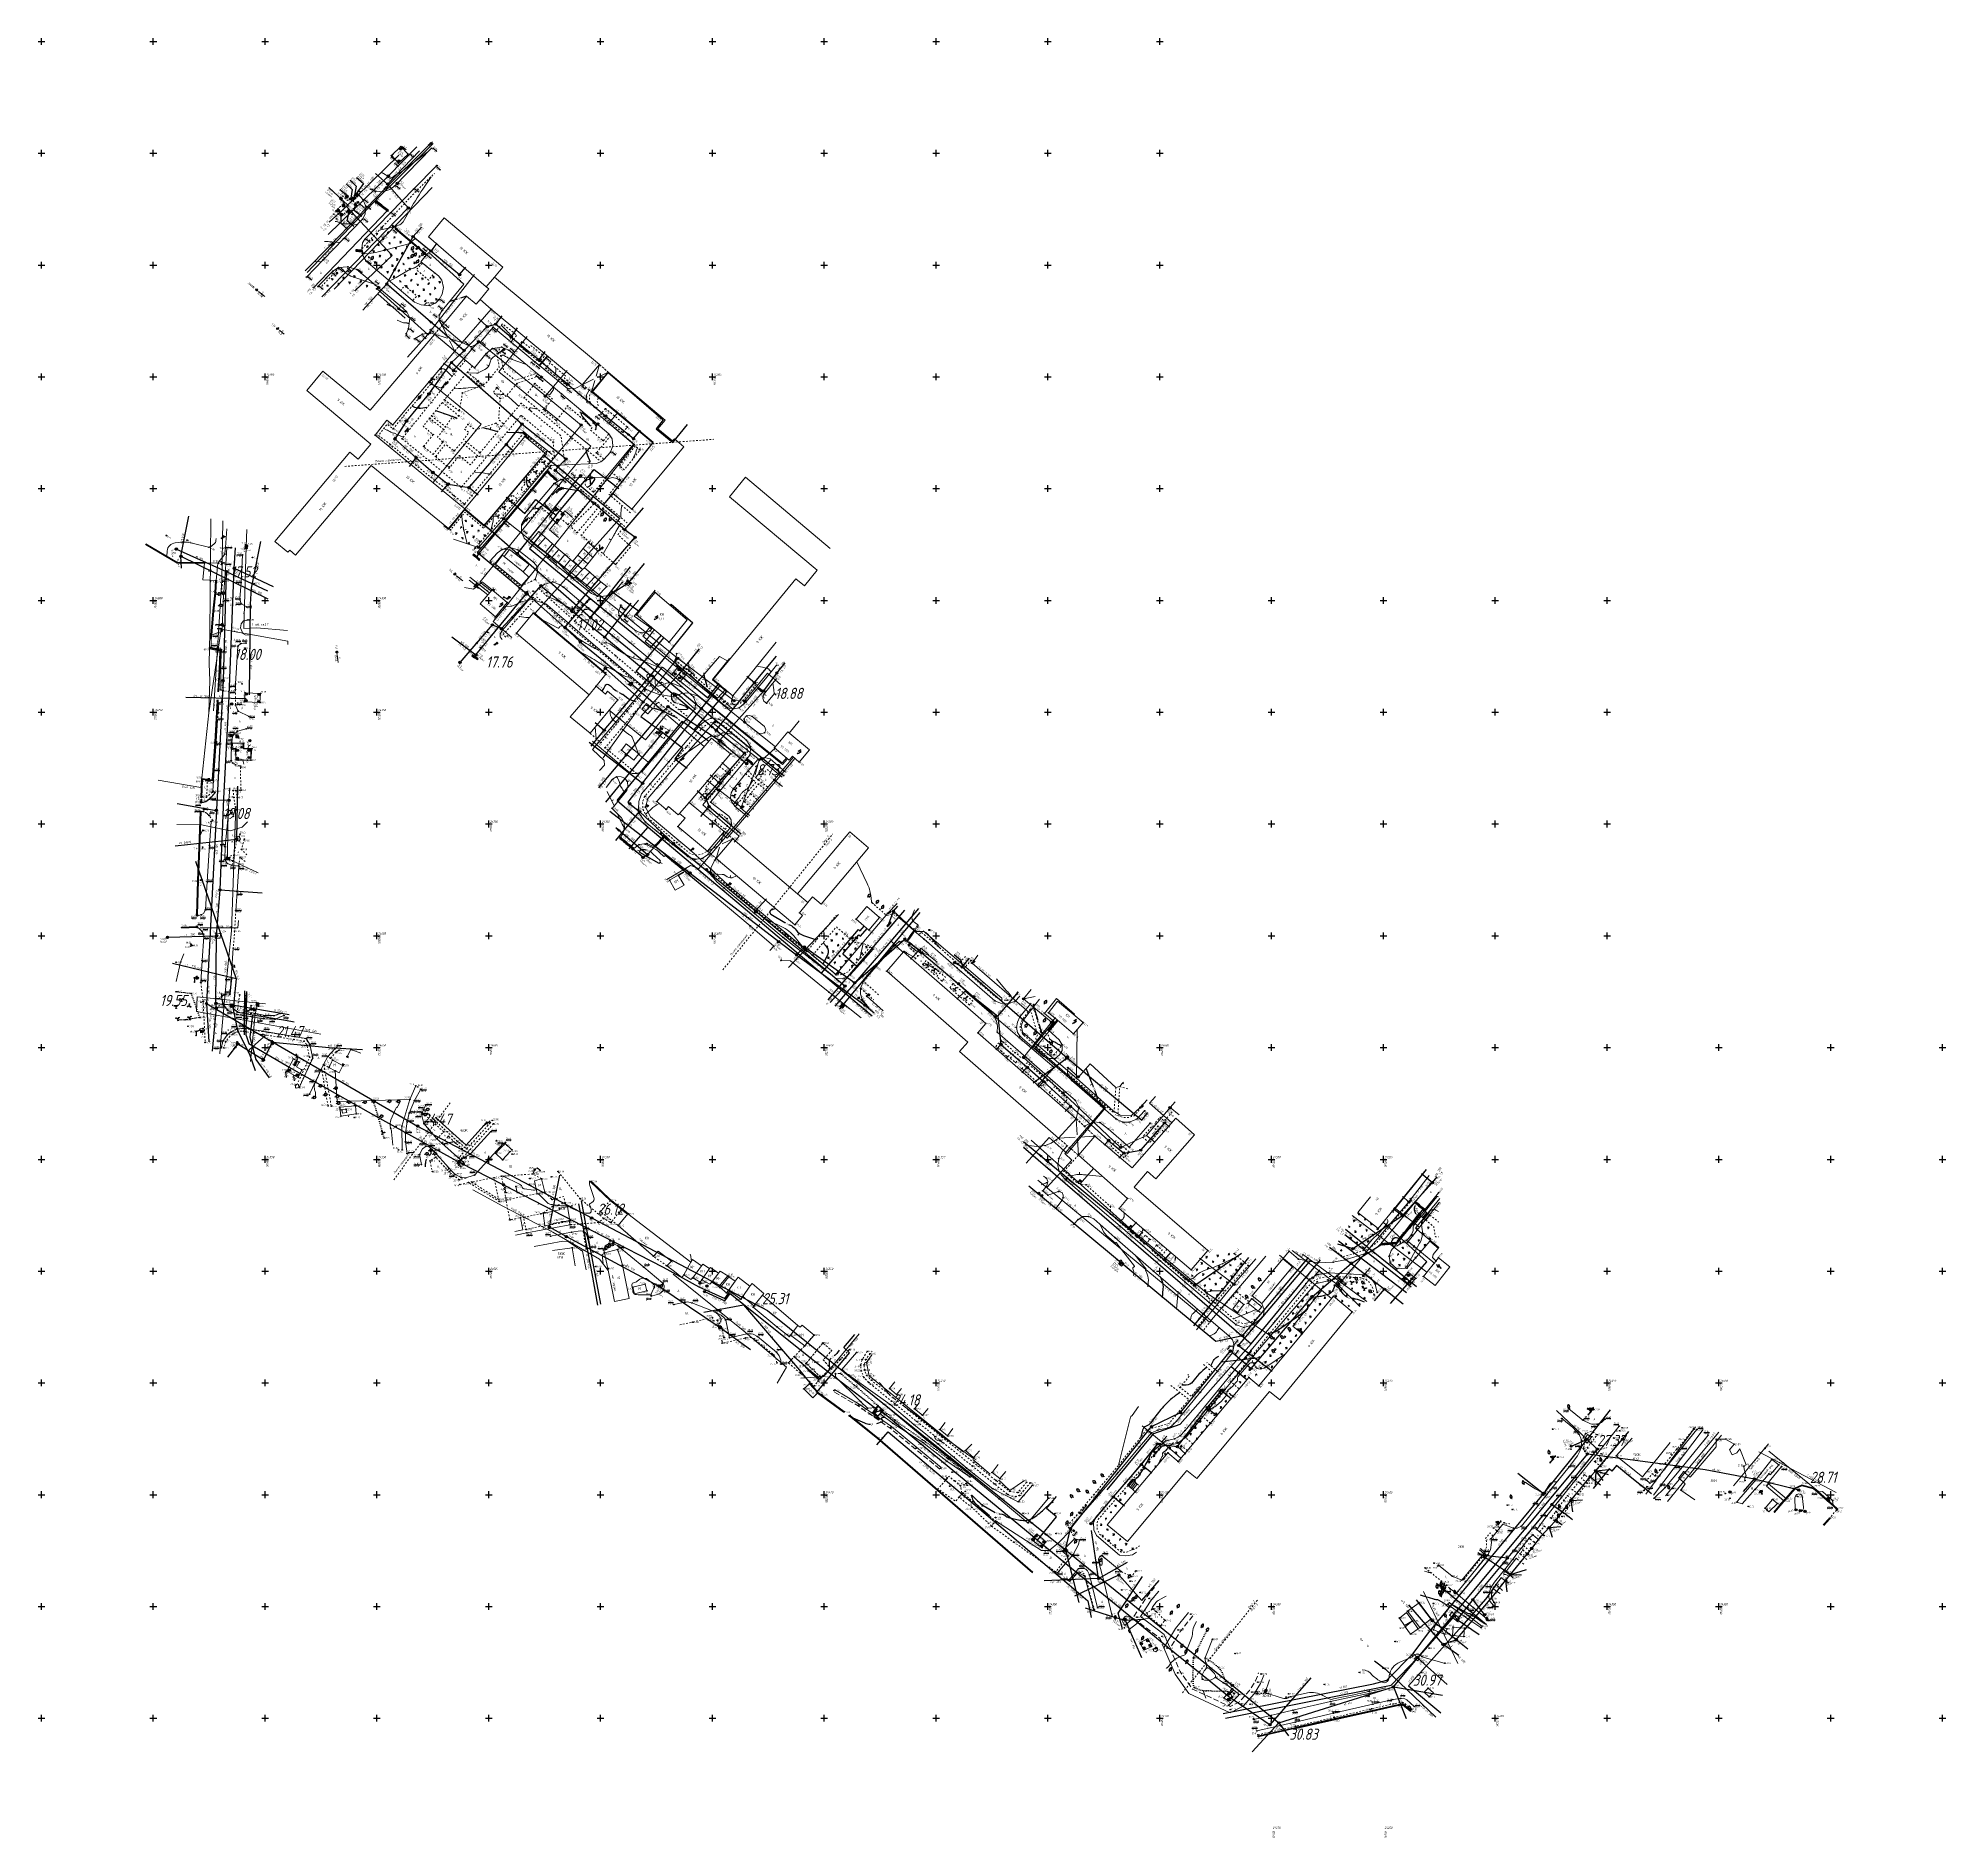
# Model space of a CAD drawing. Header units: metres. Extents: x -2 to 4153, y 0 to 2058.
# Drawn here: x 2491 to 3344, y 1253 to 2058 of the extents above; entities that cross this region are included whole.
import ezdxf
from ezdxf.enums import TextEntityAlignment as Align

# ---------------------------------------------------------------- set-up
doc = ezdxf.new("R2010")
doc.units = ezdxf.units.M
for name, pattern in [('CONTI', [1, 0, 1]), ('g5_01_5x1_5', [1.5, 0.75, -0.75]), ('g5_02x1', [1.5, 1, -0.5]), ('g5_05x2', [3.5, 2.5, -1]), ('g5_366', [0.85, 0.1, -0.75])]:
    doc.linetypes.add(name, pattern=pattern)
for name, color, linetype, transparency in [('01_Геодезические пункты', 7, 'Continuous', 0.65), ('02_Сетка', 7, 'Continuous', 0.65), ('03_Здания и строения', 7, 'Continuous', 0.65), ('05_Элементы зданий', 7, 'Continuous', 0.65), ('06_Инженерно-технические сооружения', 7, 'Continuous', 0.65), ('07_Объекты электропередачи', 7, 'Continuous', 0.65), ('10_Границы покрытий и угодий', 7, 'Continuous', 0.65), ('11_Гидрография', 7, 'Continuous', 0.65), ('12_Рельеф', 7, 'Continuous', 0.65), ('13_Растительность', 7, 'Continuous', 0.65), ('14_Ограждения', 7, 'Continuous', 0.65), ('19_Горизонтали', 7, 'Continuous', 0.65), ('30_Канализация', 7, 'Continuous', 0.65), ('31_Водопровод', 7, 'Continuous', 0.65), ('32_Теплосеть', 7, 'Continuous', 0.65), ('33_Газопровод', 7, 'Continuous', 0.65), ('35_Телефон', 7, 'Continuous', 0.65), ('37_Кабель низкого напряжения', 7, 'Continuous', 0.65), ('38_Кабели высокого напряжения', 7, 'Continuous', 0.65), ('44_Крышки колодцев', 7, 'Continuous', 0.65), ('45_Номера колодцев', 7, 'Continuous', 0.65), ('61_Отметки высоты поверхности', 7, 'Continuous', 0.65)]:
    doc.layers.add(name, color=color, linetype=linetype, transparency=transparency)
for name, color, linetype in [('BORE', 7, 'CONTI'), ('rastr', 7, 'Continuous'), ('Сетка', 7, 'Continuous')]:
    doc.layers.add(name, color=color, linetype=linetype)
doc.layers.add('Вспомогательный текст', color=7, linetype='Continuous', plot=False)
doc.styles.add('LIKE11', font='GOST_0.TTF')
doc.styles.add('LIKE14', font='GOST_0.TTF')
doc.styles.add('LIKE17', font='GOST_0.TTF')
doc.styles.add('LIKE32', font='GOST_0.TTF')
doc.styles.add('LIKE36', font='GOST_0.TTF')
doc.styles.add('Line_GUGK', font='GOST_0.TTF')
doc.styles.add('pragmai.shx', font='GOST_0.TTF')
doc.styles.add('SHRFT', font='TXT', dxfattribs={"width": 0.75})
doc.styles.get("Standard").update_dxf_attribs({"font": '', "oblique": 15})
doc.styles.get('Standard').set_extended_font_data('GOST_type_A')
doc.linetypes.add('133_2', pattern='A,4,[27,GUGK_2005.shx,S=0.8,R=0,X=0,Y=0],4,-2', length=10)
doc.linetypes.add('g5_084a', pattern='A,0.001,[18,GUGK_2005.shx,S=2.5,R=180,X=0,Y=0],0.5,[18,GUGK_2005.shx,S=6,R=180,X=0,Y=0],0.5', length=1.001)
doc.linetypes.add('g5_084b', pattern='A,0.001,[18,GUGK_2005.shx,S=5,R=180,X=0,Y=0],0.5,[18,GUGK_2005.shx,S=15,R=180,X=0,Y=0],0.5', length=1.001)
doc.linetypes.add('g5_085a', pattern='A,0.001,[19,GUGK_2005.shx,S=1,R=180,X=0,Y=0],0.5,[18,GUGK_2005.shx,S=6,R=180,X=0,Y=0],0.5', length=1.001)
doc.linetypes.add('g5_119_1', pattern='A,4,-1,[31,GUGK_2005.shx,S=0.1,R=0,X=0,Y=0],0.35,[31,GUGK_2005.shx,S=0.08,R=0,X=0,Y=0],3.3,[31,GUGK_2005.shx,S=0.08,R=180,X=0,Y=0],0.35,[31,GUGK_2005.shx,S=0.1,R=180,X=0,Y=0],-1', length=10)
doc.linetypes.add('g5_119_3', pattern='A,4,-1,[31,GUGK_2005.shx,S=0.1,R=0,X=0,Y=0],4,[31,GUGK_2005.shx,S=0.1,R=180,X=0,Y=0],-1', length=10)
doc.linetypes.add('g5_121_g', pattern='A,4,-0.4,["Г",Line_GUGK,S=1,R=0,X=0,Y=-0.5],-1.2,12', length=17.6)
doc.linetypes.add('g5_121_kl', pattern='A,4,-0.4,["Кл",Line_GUGK,S=1,R=0,X=0,Y=-0.5],-2.2,12', length=18.6)
doc.linetypes.add('g5_121_t', pattern='A,4,-0.4,["Т",Line_GUGK,S=1,R=0,X=0,Y=-0.5],-1.2,12', length=17.6)
doc.linetypes.add('g5_122_g', pattern='A,1,-1,1.5,-0.4,["Г",Line_GUGK,S=1,R=0,X=0,Y=-0.5],-1.5,1.5,-1,4,-1,4,-1,3', length=20.9)
doc.linetypes.add('g5_122_k', pattern='A,1,-1,1.5,-0.4,["К",Line_GUGK,S=1,R=0,X=0,Y=-0.5],-1.5,1.5,-1,4,-1,4,-1,3', length=20.9)
doc.linetypes.add('g5_122_kl', pattern='A,1,-1,1.5,-0.4,["Кл",Line_GUGK,S=1,R=0,X=0,Y=-0.5],-2.4,1.5,-1,4,-1,4,-1,3', length=21.8)
doc.linetypes.add('g5_122_t', pattern='A,1,-1,1.5,-0.4,["Т",Line_GUGK,S=1,R=0,X=0,Y=-0.5],-1.5,1.5,-1,4,-1,4,-1,3', length=20.9)
doc.linetypes.add('g5_122_v', pattern='A,1,-1,1.5,-0.4,["В",Line_GUGK,S=1,R=0,X=0,Y=-0.5],-1.5,1.5,-1,4,-1,4,-1,3', length=20.9)
doc.linetypes.add('g5_133_t', pattern='A,2,[27,GUGK_2005.shx,S=0.4,R=0,X=0,Y=0],2,-1,2,[27,GUGK_2005.shx,S=0.4,R=0,X=0,Y=0],2,-1,2,[27,GUGK_2005.shx,S=0.4,R=0,X=0,Y=0],2,-0.1,["V",Line_GUGK,S=1,R=0,X=0,Y=-0.5],-1', length=15.1)
doc.linetypes.add('g5_386_1', pattern='A,0,-0.75,[39,GUGK_2005.shx,S=0.5,R=0,X=0.55,Y=0],-0.75', length=1.5)
doc.linetypes.add('g5_386_4', pattern='A,0,-3.5,[23,GUGK_2005.shx,S=1,R=0,X=3,Y=0],-3.5', length=7)
doc.linetypes.add('g5_397_1', pattern='A,0,-0.625,[39,GUGK_2005.shx,S=0.5,R=0,X=0.5,Y=0],-1.25,[24,GUGK_2005.shx,S=0.5,R=0,X=0.5,Y=0],-0.625', length=2.5)
doc.linetypes.add('g5_472', pattern='A,0,-4,[25,GUGK_2005.shx,S=0.4,R=0,X=0,Y=-0.2],0', length=4)
doc.linetypes.add('g5_474_1a', pattern='A,1,-0.25,[28,GUGK_2005.shx,S=1,R=0,X=0,Y=0],-0.25,1', length=2.5)
doc.linetypes.add('g5_474_2a', pattern='A,1,-0.25,[27,GUGK_2005.shx,S=1,R=0,X=0,Y=0],-0.25,1', length=2.5)
doc.linetypes.add('g5_475_1', pattern='A,1.25,[25,GUGK_2005.shx,S=0.4,R=0,X=0,Y=0],1.25', length=2.5)
doc.linetypes.add('g5_475_2', pattern='A,1.25,[25,GUGK_2005.shx,S=0.4,R=0,X=0,Y=0],1.25,-0.5', length=3)
doc.linetypes.add('g5_476_2c', pattern='A,2.75,-0.25,[32,GUGK_2005.shx,S=1,R=0,X=0,Y=0],-0.25,2.75', length=6)
doc.dimstyles.new('ISO-25', dxfattribs={"dimtxt": 2.5, "dimasz": 2.5, "dimexe": 1.25, "dimexo": 0.625, "dimtad": 1, "dimtxsty": 'Standard', "dimcen": 2.5, "dimadec": 0, "dimazin": 0, "dimtfac": 1, "dimtmove": 0, "dimatfit": 3, "dimfxl": 1, "dimarcsym": 0})

# ---------------------------------------------------------------- blocks, each defined once
blk = doc.blocks.new('g5_395_1')
h = blk.add_hatch(color=0)
h.paths.add_polyline_path([(-0.15, 0.75, 1), (0.15, 0.75, 1)])
h.paths.add_polyline_path([(-0.5, -0.37, 1), (-0.8, -0.37, 1)])
h.paths.add_polyline_path([(0.8, -0.37, 1), (0.5, -0.37, 1)])
at = {"color": 0}
for centre, radius in [((0, 0), 0.2), ((0, 0.75), 0.15), ((-0.65, -0.37), 0.15), ((0.65, -0.37), 0.15)]:
    blk.add_circle(centre, radius, dxfattribs=at)
blk = doc.blocks.new('g5_115_1')
at = {"color": 0}
for points in [[(0, 0), (2, 0)], [(1.65, -0.25), (2, 0), (1.65, 0.25)]]:
    blk.add_lwpolyline(points, dxfattribs=at)
blk = doc.blocks.new('g5_117sv')
h = blk.add_hatch(color=255)
h.paths.add_polyline_path([(-0.04, 0.46, 0.390634), (-0.46, 0, 0.11106), (-0.42, -0.2), (-0.04, 0.02)])
h.paths.add_polyline_path([(0.04, 0.02), (0.42, -0.2, 0.11106), (0.46, 0, 0.390634), (0.04, 0.46)])
h.paths.add_polyline_path([(-0.38, -0.26, 0.524447), (0.38, -0.26), (0, -0.04)])
at = {"color": 0}
for points in [[(0, 0.5), (0, 0)], [(0, 0), (-0.43, -0.25)], [(0.43, -0.25), (0, 0)]]:
    blk.add_lwpolyline(points, dxfattribs=at)
blk.add_circle((0, 0), 0.5, dxfattribs=at)
blk = doc.blocks.new('g5_117t')
h = blk.add_hatch(color=255)
h.paths.add_polyline_path([(-0.04, -0.04), (-0.46, -0.04, 0.367426), (-0.04, -0.46)])
h.paths.add_polyline_path([(0.04, -0.46, 0.367426), (0.46, -0.04), (0.04, -0.04)])
h.paths.add_polyline_path([(0.46, 0.04, 0.921954), (-0.46, 0.04)])
at = {"color": 0}
for points in [[(-0.5, 0), (0.5, 0)], [(0, -0.5), (0, 0)]]:
    blk.add_lwpolyline(points, dxfattribs=at)
blk.add_circle((0, 0), 0.5, dxfattribs=at)
blk = doc.blocks.new('g5_117b')
h = blk.add_hatch(color=255)
edge = h.paths.add_edge_path(flags=16)
edge.add_arc((0, 0), 0.113, 0, 360)
edge = h.paths.add_edge_path()
edge.add_arc((0, 0), 0.463, 0, 360)
h = blk.add_hatch(color=0)
edge = h.paths.add_edge_path()
edge.add_arc((0, 0), 0.075, 0, 360)
at = {"color": 0}
for radius in [0.5, 0.075]:
    blk.add_circle((0, 0), radius, dxfattribs=at)
blk = doc.blocks.new('g5_117v')
h = blk.add_hatch(color=255)
h.paths.add_polyline_path([(-0.46, 0.04), (0.46, 0.04, 0.921954)])
h.paths.add_polyline_path([(0.46, -0.04), (-0.46, -0.04, 0.921954)])
at = {"color": 0}
blk.add_line((-0.5, 0), (0.5, 0), dxfattribs=at)
blk.add_circle((0, 0), 0.5, dxfattribs=at)
blk = doc.blocks.new('g5_110_1e')
h = blk.add_hatch(color=255)
edge = h.paths.add_edge_path()
edge.add_arc((0, 0), 0.212, 0, 360)
at = {"color": 0}
for p, q in [((0, 1.38), (-0.75, 1.38)), ((0, 0.25), (0, 1.5)), ((0, 1.38), (0.75, 1.38))]:
    blk.add_line(p, q, dxfattribs=at)
for points in [[(-0.2, 1.38), (-0.2, 0.93, -1.040016), (-0.55, 0.93), (-0.55, 1.38)], [(0.2, 1.38), (0.2, 0.93, 1.040016), (0.55, 0.93), (0.55, 1.38)]]:
    blk.add_lwpolyline(points, format="xyb", dxfattribs=at)
blk.add_circle((0, 0), 0.25, dxfattribs=at)
blk = doc.blocks.new('g5_474c_2')
h = blk.add_hatch(color=0)
edge = h.paths.add_edge_path()
edge.add_arc((0, 0), 0.25, 0, 360)
at = {"color": 0}
blk.add_line((0, -0.25), (0, -0.5), dxfattribs=at)
blk.add_lwpolyline([(0.25, -0.5), (0.25, 0.5)], dxfattribs=at)
blk.add_circle((0, 0), 0.25, dxfattribs=at)
blk = doc.blocks.new('g5_474c_1')
h = blk.add_hatch(color=0)
edge = h.paths.add_edge_path()
edge.add_arc((0, 0), 0.25, 0, 360)
at = {"color": 0}
blk.add_line((0, 0.25), (0, 0.5), dxfattribs=at)
blk.add_lwpolyline([(0.25, -0.5), (0.25, 0.5)], dxfattribs=at)
blk.add_circle((0, 0), 0.25, dxfattribs=at)
blk = doc.blocks.new('g5_388_1')
at = {"color": 0}
blk.add_lwpolyline([(0, 0.5), (0.26, 0.5, 0.798042), (0.36, 0.97, 0.636328), (0.23, 1.41, 0.533064), (0, 1.75, 0.533064), (-0.23, 1.41, 0.636328), (-0.36, 0.97, 0.798042), (-0.26, 0.5)], format="xyb", dxfattribs=at)
for points in [[(0, 0.5), (-0.26, 0.5)], [(0.25, 0), (0, 0), (0, 0.5)]]:
    blk.add_lwpolyline(points, dxfattribs=at)
blk = doc.blocks.new('g5_122_7')
h = blk.add_hatch(color=0)
edge = h.paths.add_edge_path()
edge.add_arc((0, 0), 0.25, 0, 360)
at = {"color": 0}
blk.add_circle((0, 0), 0.25, dxfattribs=at)
blk = doc.blocks.new('g5_117kb')
h = blk.add_hatch(color=255)
h.paths.add_polyline_path([(0.04, 0.04), (0.46, 0.04, 0.367426), (0.04, 0.46)])
h.paths.add_polyline_path([(-0.04, 0.46, 0.367426), (-0.46, 0.04), (-0.04, 0.04)])
h.paths.add_polyline_path([(-0.04, -0.04), (-0.46, -0.04, 0.367426), (-0.04, -0.46)])
h.paths.add_polyline_path([(0.04, -0.46, 0.367426), (0.46, -0.04), (0.04, -0.04)])
at = {"color": 0}
for points in [[(-0.5, 0), (0.5, 0)], [(0, 0.5), (0, -0.5)]]:
    blk.add_lwpolyline(points, dxfattribs=at)
blk.add_circle((0, 0), 0.5, dxfattribs=at)
blk = doc.blocks.new('g5_117')
h = blk.add_hatch(color=255)
h.paths.add_polyline_path([(-0.3, 0.35), (0.35, -0.3, 0.177899), (0.46, 0, 0.639215)])
h.paths.add_polyline_path([(-0.35, 0.3, 0.177899), (-0.46, 0, 0.639215), (0.3, -0.35)])
at = {"color": 0}
blk.add_lwpolyline([(0.35, -0.35), (-0.35, 0.35)], dxfattribs=at)
blk.add_circle((0, 0), 0.5, dxfattribs=at)
blk = doc.blocks.new('g5_106_1a')
h = blk.add_hatch(color=255)
edge = h.paths.add_edge_path()
edge.add_arc((0, 0), 0.212, 0, 360)
at = {"color": 0}
blk.add_circle((0, 0), 0.25, dxfattribs=at)
blk = doc.blocks.new('g5_474a_2')
h = blk.add_hatch(color=255)
h.paths.add_polyline_path([(0.2125, 0.2125), (-0.2125, 0.2125), (-0.2125, -0.2125), (0.2125, -0.2125)])
edge = h.paths.add_edge_path(flags=16)
edge.add_arc((0, 0), 0.0975, 180, 540)
h = blk.add_hatch(color=0)
edge = h.paths.add_edge_path()
edge.add_arc((0, 0), 0.06, 0, 360)
at = {"color": 0}
blk.add_line((0, -0.25), (0, -0.5), dxfattribs=at)
blk.add_lwpolyline([(0.25, 0.25), (-0.25, 0.25), (-0.25, -0.25), (0.25, -0.25)], close=True, dxfattribs=at)
blk.add_lwpolyline([(0.25, -0.5), (0.25, 0.5)], dxfattribs=at)
blk.add_circle((0, 0), 0.06, dxfattribs=at)
blk = doc.blocks.new('g5_474a_1')
h = blk.add_hatch(color=255)
h.paths.add_polyline_path([(-0.2125, -0.2125), (0.2125, -0.2125), (0.2125, 0.2125), (-0.2125, 0.2125)])
edge = h.paths.add_edge_path(flags=16)
edge.add_arc((0, 0), 0.0975, 0, 360)
h = blk.add_hatch(color=0)
edge = h.paths.add_edge_path()
edge.add_arc((0, 0), 0.06, 0, 360)
at = {"color": 0}
blk.add_line((0, 0.25), (0, 0.5), dxfattribs=at)
blk.add_lwpolyline([(-0.25, -0.25), (0.25, -0.25), (0.25, 0.25), (-0.25, 0.25)], close=True, dxfattribs=at)
blk.add_lwpolyline([(0.25, -0.5), (0.25, 0.5)], dxfattribs=at)
blk.add_circle((0, 0), 0.06, dxfattribs=at)
blk = doc.blocks.new('g5_304_4')
h = blk.add_hatch(color=255)
edge = h.paths.add_edge_path()
edge.add_arc((0, 0), 0.463, 0, 360)
at = {"color": 0}
for p, q in [((-0.4, 1), (0.4, 1)), ((0, 0.5), (0, 1))]:
    blk.add_line(p, q, dxfattribs=at)
blk.add_circle((0, 0), 0.5, dxfattribs=at)
blk = doc.blocks.new('g5_311_2_1')
h = blk.add_hatch(color=0)
edge = h.paths.add_edge_path()
edge.add_arc((0, 0), 0.5, 0, 360.00026)
at = {"color": 0}
blk.add_circle((0, 0), 0.5, dxfattribs=at)
at = {"style": 'LIKE11', "flags": 8}
for tag, p in [('Отметка', (1, 0)), ('Высота опоры', (-7.75, -2.8))]:
    blk.add_attdef(tag, p, '', height=1.6, dxfattribs=at)
blk = doc.blocks.new('g5_012')
at = {"color": 92}
for points in [[(-1.5, 0), (1.5, 0)], [(0, -1.5), (0, 1.5)]]:
    blk.add_lwpolyline(points, dxfattribs=at)
blk = doc.blocks.new('g5_330')
blk.add_hatch(color=0).paths.add_polyline_path([(0.15, 0, 1), (-0.15, 0, 1)])
at = {"color": 0}
blk.add_circle((0, 0), 0.15, dxfattribs=at)
blk = doc.blocks.new('g5_117kl')
h = blk.add_hatch(color=255)
h.paths.add_polyline_path([(0.42, 0.2, 0.633652), (-0.42, 0.2)])
h.paths.add_polyline_path([(-0.45, 0.12, 0.067116), (-0.46, 0, 0.067116), (-0.45, -0.12), (0.45, -0.12, 0.067116), (0.46, 0, 0.067116), (0.45, 0.12)])
h.paths.add_polyline_path([(-0.42, -0.2, 0.633652), (0.42, -0.2)])
at = {"color": 0}
for p, q in [((-0.47, 0.16), (0.47, 0.16)), ((-0.47, -0.16), (0.47, -0.16))]:
    blk.add_line(p, q, dxfattribs=at)
blk.add_circle((0, 0), 0.5, dxfattribs=at)
blk = doc.blocks.new('g5_118')
h = blk.add_hatch(color=255)
edge = h.paths.add_edge_path()
edge.add_arc((0, 0), 0.463, 0, 360)
at = {"color": 0}
blk.add_circle((0, 0), 0.5, dxfattribs=at)
blk = doc.blocks.new('g5_110_1c')
h = blk.add_hatch(color=255)
edge = h.paths.add_edge_path()
edge.add_arc((0, 0), 0.212, 0, 360)
edge = h.paths.add_edge_path(flags=16)
edge.add_arc((0, 0), 0.0975, 0, 360)
h = blk.add_hatch(color=0)
edge = h.paths.add_edge_path()
edge.add_arc((0, 0), 0.06, 0, 360)
at = {"color": 0}
for p, q in [((0, 0.25), (0, 1.5)), ((0, 1.38), (0.75, 1.38))]:
    blk.add_line(p, q, dxfattribs=at)
blk.add_lwpolyline([(0.2, 1.38), (0.2, 0.93, 1.040016), (0.55, 0.93), (0.55, 1.38)], format="xyb", dxfattribs=at)
for radius in [0.25, 0.06]:
    blk.add_circle((0, 0), radius, dxfattribs=at)
blk = doc.blocks.new('g5_416')
at = {"color": 0}
blk.add_lwpolyline([(0.36, 0.6), (0, 0), (-0.36, 0.6)], dxfattribs=at)
for centre in [(-0.36, 0), (0.36, 0)]:
    blk.add_circle(centre, 0.0375, dxfattribs=at)
blk = doc.blocks.new('g5_005_1')
h = blk.add_hatch(color=255)
edge = h.paths.add_edge_path()
edge.add_arc((0, 0), 0.338, 0, 360)
edge = h.paths.add_edge_path(flags=16)
edge.add_arc((0, 0), 0.1, 0, 360)
at = {"color": 0}
for p, q in [((-0.625, 0), (-0.375, 0)), ((0, 0.625), (0, 0.375)), ((0.375, 0), (0.625, 0)), ((0, -0.375), (0, -0.625))]:
    blk.add_line(p, q, dxfattribs=at)
for radius in [0.375, 0.0625]:
    blk.add_circle((0, 0), radius, dxfattribs=at)
blk = doc.blocks.new('g5_113a')
blk.add_hatch(color=0).paths.add_polyline_path([(-0.375, 0), (0.375, 0), (0.375, 0.5), (-0.375, 0.5)])
at = {"color": 0}
blk.add_lwpolyline([(-0.375, 0), (0.375, 0), (0.375, 0.5), (-0.375, 0.5)], close=True, dxfattribs=at)
blk = doc.blocks.new('g5_112')
blk.add_hatch(color=0).paths.add_polyline_path([(0, 0), (0.08, 0.61), (0.36, 0.5)])
at = {"color": 0}
blk.add_lwpolyline([(0.22, 0.56), (0.75, 1.88), (-0.38, 1.2), (0.15, 2.6)], dxfattribs=at)
blk.add_lwpolyline([(0, 0), (0.08, 0.61), (0.36, 0.5)], close=True, dxfattribs=at)
blk = doc.blocks.new('g5_367_1')
at = {"color": 0}
for points in [[(0, 0.5), (-0.26, 0.5)], [(0, 0.5), (0.26, 0.5)], [(0, 0), (0, 0.5)], [(0.25, 0), (0, 0)]]:
    blk.add_lwpolyline(points, dxfattribs=at)
for centre, start, end in [((-0.26, 0.75), 115.63459, 270), ((-0.2, 1.16), 97.94065, 227.81966), ((0, 1.5), 90, 202.24196), ((0, 1.5), 337.75804, 90), ((0.2, 1.16), 312.18034, 82.05935), ((0.26, 0.75), 270, 64.36541)]:
    blk.add_arc(centre, 0.25, start, end, dxfattribs=at)
blk = doc.blocks.new('g5_121_7c')
h = blk.add_hatch(color=0)
edge = h.paths.add_edge_path()
edge.add_arc((0, 0), 0.3, 0, 360)
at = {"color": 0}
blk.add_circle((0, 0), 0.3, dxfattribs=at)
blk = doc.blocks.new('g5_394')
at = {"color": 0}
for centre, radius in [((0, 0), 0.2), ((0, 0.75), 0.15), ((-0.65, -0.37), 0.15), ((0.65, -0.37), 0.15)]:
    blk.add_circle(centre, radius, dxfattribs=at)
blk = doc.blocks.new('g5_128a')
h = blk.add_hatch(color=255)
h.paths.add_polyline_path([(-0.1625, 0.2125), (-0.3375, 0.2125), (-0.3375, -0.2125), (-0.1625, -0.2125)])
h.paths.add_polyline_path([(0.0875, 0.2125), (-0.0875, 0.2125), (-0.0875, -0.2125), (0.0875, -0.2125)])
h.paths.add_polyline_path([(0.3375, 0.2125), (0.1625, 0.2125), (0.1625, -0.2125), (0.3375, -0.2125)])
at = {"color": 0}
blk.add_lwpolyline([(-0.375, -0.25), (0.375, -0.25), (0.375, 0.25), (-0.375, 0.25)], close=True, dxfattribs=at)
for points in [[(-0.125, -0.25), (-0.125, 0.25)], [(0.125, -0.25), (0.125, 0.25)]]:
    blk.add_lwpolyline(points, dxfattribs=at)
blk = doc.blocks.new('g5_121_7a')
at = {"color": 0, "lineweight": 30}
blk.add_lwpolyline([(0.25, 0.375), (0, 0.375), (0, -0.375), (0.25, -0.375)], dxfattribs=at)
blk = doc.blocks.new('g5_122_3')
blk.add_hatch(color=0).paths.add_polyline_path([(0, -0.25), (0, 0.25), (1.5, 0)])
at = {"color": 0}
blk.add_lwpolyline([(0, -0.25), (0, 0.25), (1.5, 0), (0, -0.25)], dxfattribs=at)
blk = doc.blocks.new('g5_128b')
h = blk.add_hatch(color=255)
h.paths.add_polyline_path([(-0.16, 0.3, 0.273653), (-0.34, 0, 0.273653), (-0.16, -0.3)])
h.paths.add_polyline_path([(0.09, 0.33, 0.131884), (-0.09, 0.33), (-0.09, -0.33, 0.131884), (0.09, -0.33)])
h.paths.add_polyline_path([(0.16, -0.3, 0.273653), (0.34, 0, 0.273653), (0.16, 0.3)])
at = {"color": 0}
for points in [[(-0.12, -0.35), (-0.12, 0.35)], [(0.12, -0.35), (0.12, 0.35)]]:
    blk.add_lwpolyline(points, dxfattribs=at)
blk.add_circle((0, 0), 0.375, dxfattribs=at)
blk = doc.blocks.new('g5_117g')
h = blk.add_hatch(color=255)
h.paths.add_polyline_path([(-0.46, 0, 0.177899), (-0.35, -0.3), (0.3, 0.35, 0.639215)])
h.paths.add_polyline_path([(-0.3, -0.35, 0.639215), (0.46, 0, 0.177899), (0.35, 0.3)])
at = {"color": 0}
blk.add_lwpolyline([(-0.35, -0.35), (0.35, 0.35)], dxfattribs=at)
blk.add_circle((0, 0), 0.5, dxfattribs=at)
blk = doc.blocks.new('g_scratch')
at = {"color": 0, "linetype": 'ByBlock', "lineweight": 15}
blk.add_line((0, 0), (1, 0), dxfattribs=at)
blk = doc.blocks.new('*D103')
at = {"color": 0, "lineweight": -2, "transparency": 16777216}
for start, end in [(51.21064, 185.78668), (338.23072, 14.72068), (222.27664, 258.7666)]:
    blk.add_arc((3097.68, 1519.12), 2, start, end, dxfattribs=at)
at = {"color": 0, "transparency": 16777216}
for points in [[(3096.01, 1517.69), (3096.39, 1517.86), (3095.69, 1518.92)], [(3099.44, 1519.51), (3099.79, 1519.74), (3098.93, 1520.67)]]:
    blk.add_solid(points, dxfattribs=at)
at = {"layer": 'Defpoints', "color": 0, "transparency": 16777216}
for p in [(3090.95, 1518.43, 24.73), (3097.47, 1521.1), (3097.67, 1519.12, 24.76), (3097.99, 1519.5, 24.74), (3099.08, 1520.86, 24.75)]:
    blk.add_point(p, dxfattribs=at)
at = {"color": 0, "transparency": 16777216, "insert": (3096.28, 1521.7), "char_height": 1.25, "attachment_point": 5, "rotation": 28.49866}
blk.add_mtext('135°', dxfattribs=at)
blk = doc.blocks.new('*D104')
at = {"color": 0, "lineweight": -2, "transparency": 16777216}
for p, q in [((3108.11, 1535.2), (3106.21, 1536.77)), ((3107.6, 1531.58), (3106.83, 1530.62))]:
    blk.add_line(p, q, dxfattribs=at)
blk.add_arc((3109.56, 1534), 3.72, 159.86728, 211.64181, dxfattribs=at)
at = {"color": 0, "transparency": 16777216}
for points in [[(3105.89, 1535.39), (3106.25, 1535.18), (3106.69, 1536.37)], [(3106.55, 1532.19), (3106.24, 1531.91), (3107.22, 1531.11)]]:
    blk.add_solid(points, dxfattribs=at)
at = {"layer": 'Defpoints', "color": 0, "transparency": 16777216}
for p in [(3105.89, 1534.6), (3107.8, 1531.82, 24.79), (3108.27, 1532.41, 24.79), (3108.35, 1535, 24.75), (3108.92, 1534.53, 24.75)]:
    blk.add_point(p, dxfattribs=at)
at = {"color": 0, "transparency": 16777216, "insert": (3106.81, 1533.59), "char_height": 1.25, "attachment_point": 5, "rotation": 278.41825}
blk.add_mtext('90°', dxfattribs=at)
blk = doc.blocks.new('BL_985')
at = {"color": 0}
for radius in [2, 1, 0.8, 0.6, 0.4, 0.2]:
    blk.add_circle((0, 0), radius, dxfattribs=at)

msp = doc.modelspace()

# ---------------------------------------------------------------- linework, layer by layer
for p, q in [((3110.417, 1533.916, 24.771), (3110.082, 1533.545, 24.771)), ((3090.948, 1518.434, 24.728), (3090.978, 1517.94, 24.728)), ((3077.134, 1510.179), (3077.636, 1509.878)), ((3077.525, 1510.27), (3077.244, 1509.788)), ((3077.706, 1510.299), (3078.208, 1509.997)), ((3078.098, 1510.389), (3077.817, 1509.907)), ((3085.317, 1516.722), (3088.431, 1514.211)), ((3077.062, 1509.666), (3077.564, 1509.365)), ((3077.454, 1509.757), (3077.173, 1509.275)), ((3019.717, 1465.752), (3036.985, 1467.567))]:
    msp.add_line(p, q)
at = {"flags": 128}
for points in [[(2625.441, 1990.07), (2628.369, 1987.737), (2628.499, 1987.357)], [(2628.272, 1992.672), (2631.003, 1990.137), (2630.403, 1986.211)], [(2630.073, 1994.165), (2632.769, 1991.571), (2631.793, 1986.645)], [(2632.935, 1995.413), (2635.959, 1992.777), (2632.574, 1987.996)], [(2631.736, 1973.53), (2628.719, 1976.07), (2629.6, 1980.103)], [(2635.187, 1977.933), (2631.939, 1980.524), (2632.273, 1982.842)], [(2629.092, 1971.954), (2626.003, 1974.83), (2626.009, 1978.423)], [(2900.175, 1647.944), (2903.126, 1645.36), (2903.736, 1642.824)]]:
    msp.add_lwpolyline(points, dxfattribs=at)
at = {"color": 7, "linetype": 'Continuous', "lineweight": 5, "flags": 128}
for points in [[(2729.433, 1843.392), (2725.955, 1846.26), (2725.163, 1845.147)], [(2723.144, 1834.408), (2719.15, 1837.777), (2722.433, 1841.851)], [(2784.113, 1772.838), (2780.503, 1775.822), (2777.591, 1775.292)], [(2888.717, 1647.706), (2885.236, 1650.666), (2884.828, 1650.156)], [(2892.527, 1644.52), (2888.84, 1647.485), (2886.112, 1648.615)]]:
    msp.add_lwpolyline(points, dxfattribs=at)
at = {"layer": '01_Геодезические пункты', "color": 7, "lineweight": 20, "flags": 128}
for points in [[(2637.112, 1981.281), (2634.341, 1983.587)], [(2591.858, 1942.161), (2589.087, 1944.467)], [(2591.862, 1942.163), (2589.091, 1944.469)], [(2591.867, 1942.166), (2589.096, 1944.472)], [(2591.872, 1942.166), (2589.101, 1944.472)], [(2600.555, 1925.315), (2598.402, 1927.11)], [(2690.064, 1901.801), (2687.922, 1903.586)], [(2726.463, 1863.138), (2723.705, 1865.438)], [(2680.403, 1815.044), (2677.654, 1817.333)], [(2722.416, 1822.788), (2719.634, 1825.104)], [(2624.714, 1778.489), (2624.244, 1782.049)], [(2800.865, 1757.967), (2798.105, 1760.265)], [(2823.352, 1722.969), (2820.57, 1725.285)], [(2772.656, 1699.035), (2769.874, 1701.351)], [(2793.034, 1682.935), (2790.263, 1685.241)], [(2883.545, 1649.168), (2880.763, 1651.484)], [(2861.041, 1625.433), (2858.259, 1627.749)], [(2968.001, 1579.224), (2965.836, 1581.026)], [(2954.192, 1544.822), (2951.421, 1547.129)], [(3063.555, 1506.861), (3061.219, 1504.132)], [(3086.115, 1507.704), (3083.788, 1504.986)], [(3014.644, 1490.7), (3012.299, 1487.962)], [(3033.023, 1470.463), (3031.191, 1468.323)], [(2995.182, 1432.424), (2992.837, 1429.685)], [(2959.476, 1401.678), (2957.149, 1398.961)]]:
    msp.add_lwpolyline(points, dxfattribs=at)
at = {"layer": '03_Здания и строения', "color": 7, "linetype": 'Continuous', "lineweight": 20, "flags": 128}
for points in [[(2690.895, 1946.568), (2665.039, 1968.843), (2672.146, 1977.392), (2698.263, 1955.351), (2694.565, 1950.849)], [(2688.129, 1940.842), (2692.093, 1945.573), (2690.895, 1946.568), (2694.565, 1950.849), (2741.548, 1911.77), (2733.844, 1902.679), (2733.777, 1902.727), (2693.129, 1936.588), (2688.129, 1940.842)], [(2671.173, 1929.234), (2671.261, 1929.329), (2682.124, 1942.303), (2686.386, 1938.807), (2688.129, 1940.842), (2693.129, 1936.588), (2680.167, 1921.616), (2680.123, 1921.567), (2671.173, 1929.234)], [(2681.342, 1847.259), (2641.204, 1880.248), (2646.408, 1886.888), (2649.078, 1884.792), (2676.674, 1917.585), (2676.807, 1917.744), (2667.774, 1925.358), (2667.705, 1925.182), (2638.913, 1891.338), (2617.846, 1908.782), (2610.619, 1900.194), (2639.342, 1876.199), (2633.665, 1869.411), (2629.849, 1872.501), (2596.409, 1832.667), (2602.194, 1827.789), (2603.048, 1828.763), (2605.666, 1826.568), (2639.465, 1866.668), (2674.067, 1838.45), (2681.342, 1847.259)], [(2737.995, 1899.606), (2765.31, 1876.744), (2747.461, 1854.08), (2755.957, 1847.145), (2779.224, 1874.998), (2775.062, 1878.6), (2774.187, 1877.572), (2767.662, 1883.078), (2770.852, 1886.88), (2745.358, 1908.377), (2737.995, 1899.606)], [(2708.114, 1879.638), (2681.342, 1847.259), (2689.946, 1839.928), (2717.162, 1872.192), (2708.114, 1879.638)], [(2820.543, 1787.588), (2801.091, 1763.585), (2792.351, 1770.959), (2829.266, 1815.876), (2833.209, 1812.742), (2838.907, 1819.814), (2799.591, 1852.554), (2806.809, 1861.441), (2844.669, 1829.477)], [(2710.786, 1832.718), (2714.335, 1837.043), (2717.357, 1834.349), (2720.507, 1831.521), (2723.384, 1829.046), (2726.088, 1826.745), (2728.552, 1824.57), (2731.079, 1822.467), (2733.959, 1820.025), (2734.754, 1820.879), (2737.139, 1818.852), (2739.494, 1816.835), (2742.14, 1814.581), (2744.736, 1812.47), (2740.66, 1808.182), (2738.014, 1810.346), (2735.41, 1812.513), (2733.006, 1814.579), (2730.684, 1816.71), (2730.244, 1816.232), (2727.656, 1818.373), (2725.4, 1820.694), (2723.013, 1823.115), (2720.25, 1825.4), (2717.183, 1827.672), (2713.659, 1830.163), (2710.786, 1832.718)], [(2713.659, 1830.163), (2717.357, 1834.349)], [(2709.991, 1816.674), (2707.337, 1819.023), (2698.843, 1825.974), (2698.201, 1826.559), (2695.052, 1822.447), (2706.704, 1812.864), (2709.991, 1816.674)], [(2698.843, 1825.974), (2701.317, 1829.057), (2710.123, 1822.334), (2707.337, 1819.023)], [(2720.507, 1831.521), (2717.183, 1827.672)], [(2720.25, 1825.4), (2723.384, 1829.046)], [(2726.088, 1826.745), (2723.013, 1823.115)], [(2733.959, 1820.025), (2734.754, 1820.879), (2736.261, 1822.611), (2738.617, 1825.527), (2740.822, 1828.352), (2736.491, 1832.298), (2734.243, 1829.473), (2731.889, 1826.528), (2729.773, 1823.973), (2733.959, 1820.025)], [(2731.889, 1826.528), (2736.261, 1822.611)], [(2738.617, 1825.527), (2734.243, 1829.473)], [(2570.862, 1822.982), (2570.096, 1815.183), (2564.19, 1815.484), (2564.851, 1823.147), (2570.862, 1822.982)], [(2728.552, 1824.57), (2725.4, 1820.694)], [(2727.656, 1818.373), (2731.079, 1822.467)], [(2730.684, 1816.71), (2733.959, 1820.025)], [(2737.139, 1818.852), (2733.006, 1814.579)], [(2693.492, 1811.054), (2700.306, 1805.262), (2695.002, 1798.92), (2688.148, 1804.681), (2693.492, 1811.054)], [(2739.494, 1816.835), (2735.41, 1812.513)], [(2742.14, 1814.581), (2738.014, 1810.346)], [(2758.054, 1799.748), (2772.655, 1787.579), (2780.672, 1797.585), (2766.436, 1809.842), (2758.054, 1799.748)], [(2704.441, 1791.67), (2711.926, 1800.561), (2744.432, 1773.266), (2739.996, 1767.897), (2736.946, 1764.061), (2704.441, 1791.67)], [(2739.996, 1767.897), (2744.157, 1764.27), (2745.133, 1765.61), (2749.7, 1761.829), (2737.32, 1746.849), (2728.429, 1754.167), (2736.946, 1764.061), (2739.996, 1767.897)], [(2765.189, 1757.861), (2763.171, 1755.468), (2760.461, 1757.659), (2762.48, 1760.182), (2765.189, 1757.861)], [(2753.524, 1742.074), (2759.138, 1737.573), (2756.815, 1734.862), (2751.346, 1739.315), (2753.524, 1742.074)], [(2800.029, 1737.69), (2791.596, 1744.627), (2767.109, 1716.278), (2771.335, 1712.767), (2772.428, 1714.065), (2776.735, 1710.429), (2777.322, 1711.015), (2781.636, 1715.899), (2795.259, 1732.038), (2800.029, 1737.69)], [(2819.841, 1740.373), (2826.292, 1734.845), (2827.788, 1736.576), (2830.879, 1733.957), (2835.363, 1739.428), (2825.684, 1747.424), (2819.841, 1740.373)], [(2777.322, 1711.015), (2779.778, 1708.896), (2776.575, 1705.088), (2789.833, 1694.12), (2797.26, 1702.963), (2781.636, 1715.899), (2777.322, 1711.015)], [(2801.14, 1699.674), (2793.651, 1690.87), (2828.932, 1661.216), (2832.354, 1665.311), (2831.01, 1666.495), (2834.7, 1671.199), (2830.066, 1675.075), (2801.14, 1699.674)], [(2830.066, 1675.075), (2853.516, 1702.728), (2861.816, 1695.59), (2840.693, 1670.461), (2836.769, 1673.648), (2834.7, 1671.199), (2830.066, 1675.075)], [(2775.385, 1676.643), (2772.882, 1681.083), (2776.776, 1683.389), (2779.412, 1678.884), (2775.385, 1676.643)], [(2866.719, 1664.378), (2861.992, 1658.83), (2856.317, 1663.725), (2861.131, 1669.303), (2866.719, 1664.378)], [(2869.953, 1640.46), (2877.435, 1649.004), (2914.242, 1616.999), (2910.736, 1612.797), (2954.689, 1574.445), (2946.812, 1565.671), (2902.5, 1604.495), (2906.213, 1608.736), (2869.953, 1640.46)], [(2942.265, 1621.865), (2946.127, 1618.588), (2953.502, 1612.329), (2957.74, 1617.479), (2946.362, 1626.965), (2942.265, 1621.865)], [(2620.562, 1597.354), (2623.389, 1595.845), (2625.161, 1594.95), (2626.744, 1598.286), (2622.212, 1600.575), (2620.562, 1597.354)], [(2626.328, 1578.36), (2626.601, 1576.862), (2628.511, 1577.197), (2628.121, 1578.641), (2626.328, 1578.36)], [(2691.118, 1572.93), (2681.907, 1562.658), (2668.395, 1574.894)], [(2999.246, 1574.631), (2979.649, 1552.455), (2963.069, 1566.657), (2955.654, 1558.141), (2977.639, 1538.701), (2973.932, 1534.295), (3006.139, 1506.794), (3013.553, 1515.423), (2980.556, 1543.869), (2986.52, 1550.891), (2990.343, 1547.526), (3007.633, 1567.292), (2999.246, 1574.631)], [(2713.683, 1540.898), (2712.403, 1546.636), (2715.618, 1547.571), (2717.032, 1541.598), (2713.683, 1540.898)], [(3111.128, 1551.672), (3089.731, 1525.292), (3080.582, 1532.421), (3086.213, 1539.516)], [(2728.294, 1528.918), (2727.281, 1534.991), (2723.672, 1534.406), (2723.65, 1533.718), (2720.31, 1533.155), (2719.679, 1532.798), (2716.285, 1532.254), (2717.138, 1526.578), (2720.569, 1527.194), (2721.193, 1527.683), (2724.761, 1528.285), (2728.294, 1528.918)], [(2798.899, 1504.118), (2794.847, 1499.398), (2791.747, 1501.379), (2790.86, 1500.381), (2787.324, 1502.381), (2786.482, 1501.332), (2783.224, 1503.325), (2782.414, 1502.456), (2779.281, 1504.534), (2778.302, 1503.413), (2775.088, 1506.109), (2771.625, 1508.58), (2773.656, 1510.665), (2767.687, 1515.138), (2765.632, 1512.951), (2749.921, 1526.61), (2754.204, 1531.862), (2782.313, 1510.333), (2783.166, 1511.435), (2787.14, 1508.631), (2787.777, 1509.359), (2790.749, 1507.367), (2791.135, 1507.95), (2794.722, 1505.416), (2795.416, 1506.28), (2798.899, 1504.118)], [(2720.51, 1515.438), (2729.235, 1516.753), (2730.68, 1508.559)], [(2743.752, 1514.454), (2749.602, 1515.888), (2750.79, 1512.599), (2751.834, 1508.955), (2754.849, 1494.042), (2748.297, 1492.711), (2745.231, 1507.507), (2744.519, 1510.91), (2743.752, 1514.454)], [(2782.313, 1510.333), (2779.281, 1504.534)], [(3033.39, 1495.202), (3047.108, 1511.687), (3051.407, 1508.148), (3037.731, 1491.736), (3033.39, 1495.202)], [(3109.902, 1503.871), (3115.22, 1499.777), (3121.771, 1508.25), (3116.626, 1512.247), (3109.902, 1503.871)], [(2787.14, 1508.631), (2783.224, 1503.325)], [(2790.749, 1507.367), (2787.324, 1502.381)], [(2794.722, 1505.416), (2791.747, 1501.379)], [(2837.467, 1477.686), (2833.294, 1472.835), (2826.895, 1477.592), (2826.384, 1476.979), (2820.878, 1481.324), (2810.234, 1490.197), (2810.569, 1490.673), (2805.62, 1494.957), (2804.696, 1493.738), (2799.205, 1497.6), (2798.343, 1496.52), (2795.465, 1498.863), (2799.338, 1503.707), (2802.136, 1501.797), (2803.466, 1503.564), (2808.776, 1499.523), (2809.717, 1500.695), (2814.997, 1496.317), (2814.366, 1495.452), (2830.192, 1481.928), (2831.191, 1481.121), (2832.133, 1482.086), (2837.467, 1477.686)], [(2799.205, 1497.6), (2802.136, 1501.797)], [(2756.502, 1499.093), (2761.889, 1500.416), (2762.694, 1497.444), (2757.164, 1496.104), (2756.502, 1499.093)], [(2805.62, 1494.957), (2808.776, 1499.523)], [(2810.569, 1490.673), (2814.366, 1495.452)], [(3069.687, 1495.024), (3036.338, 1454.935), (3031.907, 1458.675), (3000.328, 1421.124), (2995.659, 1425.029), (2968.563, 1392.768), (2977.551, 1385.267), (3004.184, 1417.107), (3008.578, 1413.476), (3041.129, 1452.411), (3045.681, 1448.698), (3078.003, 1488), (3069.687, 1495.024)], [(3029.66, 1491.337), (3026.796, 1487.748), (3024.645, 1489.42), (3027.578, 1492.95), (3029.66, 1491.337)], [(3031.531, 1491.886), (3036.09, 1488.286), (3036.849, 1489.198), (3037.74, 1490.281), (3033.141, 1493.938), (3032.753, 1493.467), (3031.531, 1491.886)], [(2826.895, 1477.592), (2830.192, 1481.928)], [(2832.857, 1453.55), (2835.425, 1455.837), (2839.18, 1451.78), (2836.882, 1449.644), (2832.857, 1453.55)], [(2873.626, 1456.714), (2871.251, 1453.747), (2874.394, 1451.117), (2876.592, 1453.736)], [(2884.421, 1447.276), (2882.399, 1444.608), (2885.931, 1441.785), (2888.424, 1444.756)], [(2896.082, 1438.559), (2893.686, 1435.423), (2897.192, 1432.536), (2899.502, 1435.835)], [(2907.974, 1428.932), (2905.203, 1426), (2908.82, 1422.833), (2911.415, 1425.926)], [(3203.311, 1431.512), (3196.151, 1423.625), (3207.826, 1414.294), (3220.301, 1429.626)], [(3240.89, 1431.061), (3240.904, 1427.698), (3229.144, 1414.112), (3226.288, 1416.517), (3224.188, 1413.834), (3226.927, 1411.05), (3225.072, 1408.297), (3231.259, 1403.965)], [(3240.89, 1431.061), (3244.958, 1431.149), (3248.951, 1428.8), (3246.815, 1426.399), (3247.991, 1424.139), (3250.089, 1424.977), (3251.366, 1426.787), (3254.213, 1419.654), (3253.226, 1418.992), (3253.352, 1417.618), (3254.314, 1414.728), (3253.663, 1413.835), (3253.695, 1412.602)], [(2919.818, 1419.819), (2917.114, 1416.182), (2920.582, 1413.433), (2923.235, 1416.595)], [(3250.046, 1402.962), (3251.001, 1404.161), (3258.73, 1413.004), (3265.648, 1421.949), (3268.871, 1419.581), (3265.037, 1415.216), (3264.424, 1415.594), (3262.52, 1413.351), (3258.154, 1408.616), (3252.509, 1402.124), (3250.046, 1402.962)], [(3116.663, 1374.757), (3122.824, 1369.749), (3127.066, 1368.021), (3137.014, 1379.926), (3134.975, 1381.637)], [(3102.78, 1354.144), (3108.373, 1346.852), (3113.327, 1350.779), (3107.98, 1357.95), (3102.78, 1354.144)], [(3104.209, 1343.944), (3107.563, 1346.323), (3105.013, 1349.825), (3102.392, 1353.592), (3099.263, 1351.107), (3101.42, 1347.732), (3105.013, 1349.825), (3101.784, 1347.122), (3104.209, 1343.944)], [(3114.376, 1345.841), (3115.31, 1348.077), (3120.575, 1346.216), (3119.326, 1343.943), (3114.376, 1345.841)], [(3123.236, 1347.005), (3128.346, 1346.604), (3128.038, 1342.843), (3122.978, 1343.215), (3123.236, 1347.005)], [(3112.05, 1319.747), (3110.324, 1317.901), (3112.55, 1315.833), (3114.431, 1317.637), (3112.05, 1319.747)]]:
    msp.add_lwpolyline(points, dxfattribs=at)
at = {"layer": '05_Элементы зданий', "color": 7, "linetype": 'g5_02x1', "lineweight": 20, "flags": 128}
for points in [[(2667.774, 1925.358), (2671.173, 1929.234)], [(2676.807, 1917.744), (2680.123, 1921.567)], [(2741.548, 1911.77), (2745.358, 1908.377)], [(2733.844, 1902.679), (2737.995, 1899.606)], [(2797.26, 1702.963), (2801.14, 1699.674)], [(2789.833, 1694.12), (2793.651, 1690.87)], [(2954.689, 1574.445), (2963.069, 1566.657)], [(2946.812, 1565.671), (2955.654, 1558.141)], [(2844.89, 1462.75), (2840.588, 1458.813), (2833.917, 1464.957), (2841.387, 1474.124), (2845.391, 1470.724), (2841.553, 1466.573), (2844.89, 1462.75), (2844.89, 1462.75)]]:
    msp.add_lwpolyline(points, dxfattribs=at)
at = {"layer": '05_Элементы зданий', "color": 7, "linetype": 'Continuous', "lineweight": 20, "flags": 128}
for points, elevation in [([(2671.173, 1929.234), (2673.572, 1924.341)], 14.225), ([(2667.774, 1925.358), (2673.057, 1923.736)], 14.207), ([(2674.453, 1922.545), (2676.807, 1917.744)], 14.225), ([(2674.968, 1923.149), (2680.123, 1921.567)], 14.207), ([(2740.026, 1906.559), (2741.548, 1911.77)], 16.336), ([(2733.844, 1902.679), (2738.849, 1905.156)], 16.047), ([(2737.995, 1899.606), (2739.465, 1904.639)], 16.336), ([(2740.642, 1906.043), (2745.358, 1908.377)], 16.047), ([(2795.729, 1697.834), (2797.26, 1702.963)], 19.23), ([(2801.14, 1699.674), (2796.341, 1697.316)], 18.999), ([(2794.546, 1696.434), (2789.833, 1694.12)], 18.999), ([(2793.651, 1690.87), (2795.157, 1695.917)], 19.23), ([(2954.689, 1574.445), (2955.119, 1567.177)], 21.834), ([(2946.812, 1565.671), (2954.18, 1566.118)], 22.12), ([(2955.238, 1565.18), (2955.654, 1558.141)], 21.834), ([(2956.177, 1566.239), (2963.069, 1566.657)], 22.12)]:
    msp.add_lwpolyline(points, dxfattribs=dict(at, elevation=elevation))
for points in [[(2977.74, 1410.412), (2979.986, 1408.536), (2981.259, 1410.115), (2981.987, 1411.018), (2981.373, 1411.496), (2979.673, 1412.823), (2977.74, 1410.412)], [(2978.169, 1410.054), (2980.083, 1412.502)], [(2978.797, 1409.529), (2980.728, 1411.999)], [(2979.394, 1409.03), (2981.341, 1411.521)]]:
    msp.add_lwpolyline(points, dxfattribs=at)
at = {"layer": '06_Инженерно-технические сооружения', "color": 7, "linetype": 'Continuous', "lineweight": 20, "flags": 128}
for points in [[(2651.616, 2001.808), (2648.552, 2005.197), (2652.702, 2009.24), (2655.926, 2005.853), (2651.616, 2001.808)], [(2628.682, 1986.198), (2629.221, 1986.703), (2629.2, 1987.144), (2628.897, 1987.455), (2628.473, 1987.497), (2628.08, 1987.227), (2627.988, 1986.811), (2628.282, 1986.422), (2628.682, 1986.198)], [(2632.97, 1986.978), (2632.461, 1987.183), (2632.333, 1987.764), (2632.815, 1988.227), (2633.381, 1988.075), (2633.607, 1987.616), (2632.97, 1986.978)], [(2625.406, 1980.549), (2625.278, 1980.99), (2624.837, 1981.334), (2624.193, 1981.053), (2624.141, 1980.629), (2624.479, 1980.102), (2625.127, 1980.134), (2625.406, 1980.549)], [(2625.511, 1979.207), (2625.87, 1979.471), (2626.31, 1979.519), (2626.674, 1979.28), (2626.714, 1978.755), (2626.411, 1978.331), (2625.987, 1978.39), (2625.581, 1978.668), (2625.511, 1979.207)], [(2627.242, 1983.52), (2627.765, 1983.082), (2627.462, 1982.307), (2626.799, 1982.275), (2626.523, 1982.732), (2626.603, 1983.276), (2627.242, 1983.52)], [(2629.216, 1981.084), (2629.865, 1980.992), (2630.04, 1980.488), (2629.822, 1979.961), (2629.246, 1979.916), (2628.923, 1980.299), (2629.216, 1981.084)], [(2664.092, 1960.687), (2664.031, 1960.717), (2663.249, 1961.439), (2650.383, 1972.339), (2650.466, 1972.48), (2650.586, 1972.633), (2663.467, 1961.736), (2664.277, 1960.985)], [(2715.114, 1913.897), (2714.883, 1914.317), (2714.551, 1914.434), (2714.101, 1914.263), (2713.957, 1913.894), (2714.125, 1913.458), (2714.55, 1913.355), (2714.955, 1913.46), (2715.114, 1913.897)], [(2714.643, 1911.352), (2714.561, 1911.544), (2717.919, 1915.398), (2718.007, 1915.278), (2718.129, 1915.206), (2714.845, 1911.312), (2714.643, 1911.352)], [(2664.681, 1898.909), (2665.192, 1899.18), (2665.661, 1898.919), (2665.627, 1898.311), (2665.036, 1898.157), (2664.607, 1898.482), (2664.681, 1898.909)], [(2654.783, 1886.681), (2655.284, 1886.969), (2655.725, 1886.629), (2655.681, 1886.235), (2655.311, 1885.984), (2654.849, 1886.287), (2654.783, 1886.681)], [(2649.757, 1878.994), (2650.18, 1879.099), (2650.573, 1878.872), (2650.573, 1878.228), (2650.074, 1877.947), (2649.59, 1878.309), (2649.757, 1878.994)], [(2659.302, 1870.741), (2660.039, 1870.451), (2659.874, 1869.674), (2659.324, 1869.479), (2658.888, 1869.899), (2658.896, 1870.43), (2659.302, 1870.741)], [(2666.694, 1863.185), (2666.743, 1863.734), (2667.166, 1863.914), (2667.584, 1863.628), (2667.619, 1863.06), (2667.188, 1862.915), (2666.694, 1863.185)], [(2673.207, 1858.182), (2673.544, 1858.711), (2674.03, 1858.719), (2674.407, 1858.116), (2673.787, 1857.6), (2673.37, 1857.65), (2673.207, 1858.182)], [(2683.329, 1857.249), (2683.732, 1856.942), (2683.89, 1856.485), (2683.638, 1856.215), (2683.199, 1856.222), (2682.88, 1856.79), (2683.329, 1857.249)], [(2722.116, 1847.841), (2719.776, 1844.165), (2719.51, 1843.748), (2722.392, 1840.682), (2724.14, 1842.941), (2725.659, 1844.905), (2722.116, 1847.841)], [(2583.302, 1831.212), (2583.139, 1830.849), (2583.149, 1829.872), (2583.212, 1829.539), (2583.894, 1829.446), (2583.989, 1829.782), (2584.092, 1830.833), (2583.952, 1831.184), (2583.302, 1831.212)], [(2708.703, 1810.187), (2709.199, 1810.144), (2709.671, 1809.561), (2709.725, 1809.024), (2709.068, 1808.553), (2708.506, 1808.659), (2708.122, 1809.185), (2708.186, 1809.807), (2708.703, 1810.187)], [(2754.02, 1815.303), (2753.124, 1813.845), (2754.382, 1812.929), (2755.667, 1813.945), (2754.02, 1815.303)], [(2729.024, 1802.186), (2729.779, 1802.232), (2730.226, 1801.892), (2730.279, 1801.286), (2730.058, 1800.982), (2729.354, 1800.754), (2728.595, 1801.292), (2729.024, 1802.186)], [(2776.696, 1776.54), (2773.853, 1773.132), (2777.592, 1770.042), (2780.714, 1773.671), (2776.696, 1776.54)], [(2572.67, 1770.391), (2573.363, 1770.984), (2573.373, 1769.945), (2572.67, 1770.391)], [(2754.656, 1768.663), (2754.937, 1769.575), (2755.679, 1769.699), (2756.225, 1769.099), (2756.018, 1768.518), (2755.396, 1768.166), (2754.656, 1768.663)], [(2589.63, 1760.595), (2582.74, 1760.965), (2583.033, 1764.918), (2589.978, 1764.676), (2589.63, 1760.595)], [(2575.789, 1745.174), (2575.836, 1746.37), (2577.364, 1746.316), (2577.383, 1745.148), (2575.789, 1745.174)], [(2577.553, 1739.759), (2577.374, 1742.456), (2582.429, 1742.469), (2582.435, 1740.012), (2586.052, 1739.991), (2585.696, 1734.788), (2578.861, 1734.775), (2578.771, 1739.75), (2577.553, 1739.759)], [(2578.909, 1735.122), (2578.845, 1740.035), (2577.651, 1740.01), (2577.493, 1742.269), (2582.256, 1742.349), (2582.34, 1739.87), (2585.612, 1739.756), (2585.588, 1734.878), (2578.909, 1735.122)], [(2578.951, 1746.089), (2578.966, 1744.768), (2580.157, 1744.803), (2579.978, 1746.124), (2578.951, 1746.089)], [(2796.133, 1743.57), (2796.147, 1742.811), (2795.163, 1742.521), (2794.707, 1743.254), (2794.898, 1743.861), (2795.686, 1744.057), (2796.133, 1743.57)], [(2578.865, 1699.681), (2579.389, 1698.841), (2580.426, 1698.675), (2580.96, 1699.557), (2580.344, 1700.599), (2579.471, 1700.559), (2578.865, 1699.681)], [(2574.605, 1690.282), (2574.726, 1691.465), (2576.165, 1691.337), (2576.063, 1690.197), (2574.605, 1690.282)], [(2781.458, 1684.406), (2781.471, 1684.479), (2781.959, 1684.882), (2782.393, 1684.617), (2782.468, 1684.2), (2781.704, 1683.885), (2781.458, 1684.406)], [(2569.805, 1655.252), (2569.906, 1657.399), (2572.065, 1657.288), (2571.899, 1655.161), (2569.805, 1655.252)], [(2558.729, 1651.598), (2558.832, 1652.557), (2559.538, 1651.955), (2558.729, 1651.598)], [(2570.357, 1624.499), (2570.692, 1624.289), (2570.612, 1623.501), (2570.152, 1623.395), (2569.787, 1623.623), (2569.729, 1624.083), (2569.953, 1624.434), (2570.357, 1624.499)], [(2578.029, 1625.721), (2578.15, 1624.646), (2577.664, 1624.127), (2576.772, 1624.326), (2576.435, 1624.796), (2576.451, 1625.616), (2578.029, 1625.721)], [(2589.015, 1624.804), (2588.037, 1624.84), (2588.172, 1626.362), (2589.143, 1626.3), (2589.015, 1624.804)], [(2850.006, 1625.853), (2849.13, 1624.71), (2850.22, 1623.871), (2851.242, 1625.138), (2850.006, 1625.853)], [(2563.106, 1612.908), (2562.913, 1614.573), (2564.218, 1614.815), (2564.553, 1613.125), (2563.106, 1612.908)], [(2579.479, 1607.397), (2579.542, 1608.829), (2580.361, 1607.863), (2579.479, 1607.397)], [(2595.131, 1609.192), (2594.663, 1608.313), (2595.465, 1607.9), (2596.004, 1608.679), (2595.131, 1609.192)], [(2591.349, 1601.356), (2591.857, 1600.627), (2591.111, 1600.069), (2590.549, 1600.83), (2591.349, 1601.356)], [(2606.851, 1592.916), (2601.678, 1595.662), (2604.672, 1601.159), (2607.219, 1599.787), (2605.984, 1597.608), (2608.385, 1596.333), (2606.851, 1592.916)], [(2949.956, 1602.014), (2950.389, 1602.439), (2950.983, 1602.461), (2951.35, 1602.061), (2951.359, 1601.362), (2950.879, 1601.023), (2950.383, 1601.002), (2949.943, 1601.523), (2949.956, 1602.014)], [(2605.579, 1589.367), (2605.643, 1588.456), (2605.926, 1588.071), (2607.158, 1588.47), (2606.903, 1589.692), (2606.341, 1589.82), (2605.579, 1589.367)], [(2679.317, 1555.666), (2679.657, 1555.688), (2680.598, 1555.09), (2680.526, 1553.914), (2679.22, 1553.693), (2678.399, 1554.724), (2679.317, 1555.666)], [(2712.388, 1551.708), (2713.645, 1552.471), (2714.903, 1551.575), (2714.938, 1551.177)], [(2704.181, 1544.171), (2704.763, 1541.427)], [(2699.244, 1543.705), (2699.663, 1541.475)], [(2706.261, 1530.137), (2707.225, 1524.67), (2703.659, 1524.041)], [(3110.243, 1533.42), (3112.787, 1531.327), (3110.963, 1529.114), (3108.421, 1531.201), (3110.243, 1533.42)], [(3109.063, 1530.674), (3110.864, 1532.909)], [(3109.657, 1530.184), (3111.459, 1532.42)], [(3110.253, 1529.697), (3112.053, 1531.931)], [(2973.847, 1509.585), (2974.465, 1510.428), (2974.932, 1510.54), (2975.685, 1509.771), (2975.763, 1509.472), (2974.933, 1508.545), (2973.977, 1509.161), (2973.847, 1509.585)], [(3100.553, 1502.806), (3103.108, 1505.725), (3106.407, 1502.896), (3103.7, 1500.035), (3100.553, 1502.806)], [(2767.671, 1499.927), (2767.948, 1499.113), (2768.651, 1499.68), (2767.671, 1499.927)], [(3007.183, 1499.896), (3007.217, 1500.27), (3007.602, 1500.578), (3008.068, 1500.527), (3008.25, 1500.221), (3008.264, 1499.762), (3007.913, 1499.561), (3007.471, 1499.541), (3007.183, 1499.896)], [(3060.026, 1495.396), (3059.671, 1495.162), (3059.646, 1494.723), (3059.873, 1494.439), (3060.287, 1494.398), (3060.66, 1494.679), (3060.674, 1495.09), (3060.506, 1495.295), (3060.026, 1495.396)], [(3070.936, 1499.429), (3071.861, 1500.916), (3072.538, 1500.519), (3071.658, 1499.055), (3070.936, 1499.429)], [(2794.581, 1481.611), (2795.841, 1481.78), (2796.108, 1480.613), (2794.82, 1480.323), (2794.581, 1481.611)], [(2840.164, 1458.246), (2835.452, 1462.032), (2833.064, 1464.139), (2828.562, 1467.995), (2832.989, 1464.051), (2835.09, 1461.593), (2839.645, 1457.657)], [(3023.276, 1470.894), (3023.779, 1471.116), (3024.089, 1470.909), (3024.218, 1470.521), (3023.986, 1470.222), (3023.489, 1470.117), (3023.197, 1470.348), (3023.105, 1470.69), (3023.276, 1470.894)], [(2863.748, 1443.138), (2865.33, 1445.239), (2865.982, 1446.116), (2868.477, 1443.963), (2867.077, 1442.428), (2865.99, 1441.311), (2863.748, 1443.138)], [(2866.137, 1445.746), (2863.872, 1443.13), (2865.973, 1441.463), (2868.172, 1443.926), (2866.137, 1445.746)], [(3183.189, 1429.239), (3185.061, 1432.122), (3183.347, 1433.216), (3181.86, 1430.737), (3183.189, 1429.239)], [(3264.257, 1411.147), (3263.328, 1410.036), (3271.158, 1403.571), (3272.163, 1404.608)], [(3162.907, 1406.557), (3163.68, 1407.425), (3164.342, 1406.859), (3163.598, 1405.9), (3162.907, 1406.557)], [(3265.949, 1404.181), (3262.712, 1400.213), (3263.519, 1399.478), (3264.408, 1398.647), (3268.191, 1402.356), (3265.949, 1404.181)], [(2939.349, 1382.643), (2934.742, 1386.21), (2937.048, 1388.723), (2941.059, 1385.164), (2939.349, 1382.643)], [(2949.274, 1381.054), (2950.035, 1382.137), (2950.702, 1381.445), (2949.984, 1380.512), (2949.274, 1381.054)], [(2949.274, 1381.054), (2950.035, 1382.137), (2950.702, 1381.445), (2949.984, 1380.512), (2949.274, 1381.054)], [(3135.665, 1346.878), (3129.73, 1350.709), (3121.478, 1356.7), (3120.854, 1357.252), (3121.543, 1357.95), (3122.329, 1357.332), (3130.109, 1352.02), (3136.107, 1347.518)], [(2972.822, 1351.14), (2972.141, 1352.048), (2971.562, 1351.462), (2972.088, 1350.557), (2972.822, 1351.14)], [(2975.892, 1350.362), (2976.709, 1350.815), (2977.151, 1349.994), (2976.262, 1349.617), (2975.892, 1350.362)], [(3125.229, 1349.598), (3126.096, 1350.922), (3122.717, 1353.749), (3121.574, 1352.313), (3125.229, 1349.598)], [(2983.129, 1340.024), (2986.771, 1341.894), (2988.627, 1338.418), (2984.928, 1336.693), (2983.129, 1340.024)], [(3124.393, 1341.824), (3124.18, 1340.999), (3125.047, 1341.145), (3124.393, 1341.824)], [(2989.288, 1336.427), (2989.221, 1337.218), (2990.475, 1337.963), (2991.084, 1337.465), (2991.188, 1336.814), (2990.346, 1335.978), (2989.288, 1336.427)], [(3107.119, 1334.028), (3106.765, 1333.948), (3106.049, 1332.801), (3107.436, 1331.955), (3107.983, 1332.95), (3107.907, 1333.554), (3107.119, 1334.028)], [(3022.412, 1317.33), (3020.729, 1315.383), (3022.575, 1314.126), (3023.427, 1314.718), (3024.302, 1315.996), (3023.688, 1317.483), (3023.406, 1317.874), (3022.925, 1317.927), (3022.412, 1317.33)], [(3022.575, 1314.126), (3022.216, 1314.677), (3022.543, 1315.065), (3023.051, 1315.096), (3023.427, 1314.718), (3022.575, 1314.126)], [(3022.808, 1316.785), (3023.289, 1316.756), (3023.628, 1317.095), (3023.688, 1317.483), (3023.406, 1317.874), (3022.925, 1317.927), (3022.412, 1317.33), (3022.501, 1317.121), (3022.808, 1316.785)]]:
    msp.add_lwpolyline(points, dxfattribs=at)
at = {"layer": '10_Границы покрытий и угодий', "color": 7, "linetype": 'Continuous', "lineweight": 20, "flags": 128}
for points in [[(2666.457, 2008.51), (2649.996, 1991.667), (2647.846, 1990.051), (2644.651, 1989.032), (2641.694, 1989.372), (2639.3, 1990.218)], [(2664.247, 1960.874), (2664.092, 1960.687), (2661.709, 1957.709), (2669.467, 1951.496), (2671.09, 1949.449), (2671.804, 1946.237), (2671.243, 1943.28), (2669.832, 1940.842), (2668.26, 1939.221), (2665.535, 1938.068), (2661.768, 1938.405), (2658.838, 1939.717), (2637.159, 1958.05), (2635.662, 1960.568), (2635.251, 1963.72), (2635.494, 1966.201), (2636.644, 1967.807), (2648.004, 1979.58), (2658.403, 1990.218), (2668.781, 2000.808)], [(2633.706, 1987.827), (2635.749, 1985.595), (2637.001, 1982.633), (2636.707, 1979.063), (2635.605, 1976.851), (2627.167, 1968.183), (2617.986, 1958.669), (2610.484, 1950.916)], [(2615.629, 1946.681), (2622.336, 1953.551), (2624.867, 1955.161), (2629.035, 1955.503), (2633.091, 1954.253), (2641.385, 1947.302), (2652.3, 1938.129), (2655.447, 1935.413), (2656.771, 1932.697), (2656.062, 1927.766), (2655.083, 1925.444)], [(2671.179, 1935.908), (2680.865, 1947.697), (2665.156, 1961.838), (2664.247, 1960.874)], [(2671.179, 1935.908), (2669.869, 1933.891), (2669.827, 1931.475), (2671.173, 1929.234), (2680.123, 1921.567), (2684.132, 1919.688), (2688.268, 1921.718), (2693.923, 1928.547)], [(2693.923, 1928.547), (2712.584, 1913.023), (2714.643, 1911.352), (2727.293, 1900.998), (2730.886, 1901.199), (2733.844, 1902.679)], [(2658.796, 1923.219), (2662.381, 1925.39), (2665.93, 1925.898), (2667.774, 1925.358), (2685.695, 1910.256), (2690.905, 1916.73), (2693.657, 1918.958), (2697.779, 1919.605), (2700.978, 1918.156), (2714.327, 1907.094), (2724.552, 1898.622), (2745.774, 1880.767), (2747.179, 1878.501), (2747.496, 1875.465), (2746.48, 1872.641)], [(2736.931, 1900.356), (2735.779, 1898.171), (2735.91, 1894.999)], [(2741.283, 1889.267), (2756.721, 1876.13), (2744.5, 1861.363), (2730.341, 1861.103)], [(2687.017, 1827.865), (2698.841, 1841.46), (2710.914, 1855.897), (2719.877, 1866.657), (2726.136, 1866.888), (2740.111, 1867.568), (2742.176, 1868.256), (2743.527, 1869.327), (2746.48, 1872.641)], [(2730.341, 1861.103), (2727.207, 1860.888), (2724.288, 1860.343), (2721.281, 1858.556), (2708.134, 1843.046), (2706.681, 1840.369), (2706.604, 1836.902), (2707.828, 1834.123), (2710.165, 1831.961), (2722.033, 1822.187), (2729.168, 1816.358), (2737.916, 1809.342), (2740.656, 1808.131), (2742.286, 1808.01), (2745.567, 1808.526), (2748.518, 1810.566), (2751.699, 1814.348)], [(2574.878, 1829.91), (2574.402, 1822.419), (2573.3, 1805.787), (2572.818, 1792.692), (2572.544, 1792.428), (2567.955, 1790.66), (2567.828, 1785.18), (2572.125, 1784.428), (2572.389, 1784.269), (2572.188, 1775.932), (2572.16, 1766.256), (2573.082, 1765.971), (2572.474, 1760.741), (2571.36, 1760.416), (2571.002, 1755.924)], [(2581.882, 1826.61), (2581.232, 1814.215), (2580.756, 1807.002), (2581.309, 1804.758), (2583.803, 1803.32)], [(2712.06, 1823.366), (2704.951, 1828.892), (2702.562, 1829.668), (2700.153, 1829.729), (2698.07, 1829.055), (2695.886, 1827.585), (2692.533, 1823.793)], [(2712.744, 1815.581), (2713.844, 1818.896), (2713.69, 1821.448), (2712.06, 1823.366)], [(2714.275, 1811.62), (2698.128, 1793.015), (2697.107, 1791.295), (2697.082, 1790.024), (2697.984, 1788.732)], [(2714.275, 1811.62), (2717.099, 1813.544), (2720.602, 1814.578), (2723.466, 1813.42), (2725.39, 1812.176), (2734.261, 1804.77), (2735.875, 1803.423), (2736.432, 1802.958), (2755.024, 1787.464), (2771.305, 1773.878), (2783.625, 1763.124), (2784.661, 1760.305), (2784.164, 1757.561), (2781.194, 1754.026), (2780.049, 1752.663), (2778.919, 1751.331), (2760.454, 1729.571)], [(2751.068, 1804.126), (2750.07, 1801.111), (2750.347, 1799.546), (2751.564, 1797.551), (2757.733, 1792.659), (2760.052, 1791.809), (2762.352, 1792.09), (2764.136, 1792.667), (2765.125, 1793.855)], [(2584.387, 1797.58), (2582.403, 1797.138), (2581.317, 1795.845), (2580.996, 1794.02), (2582.042, 1791.483), (2583.089, 1790.879), (2584.565, 1790.749)], [(2583.507, 1787.131), (2581.134, 1786.946), (2579.808, 1785.826), (2578.839, 1768.88), (2578.718, 1766.357)], [(2820.74, 1777.268), (2815.69, 1771.236), (2811.555, 1766.241), (2806.921, 1760.68), (2803.939, 1758.175), (2801.758, 1757.74), (2799.548, 1758.049), (2797.566, 1759.174), (2780.714, 1773.671), (2776.696, 1776.54), (2776.25, 1777.05), (2775.374, 1779.52), (2776.054, 1782.464)], [(2820.522, 1763.923), (2819.79, 1764.567), (2816.263, 1760.286), (2814.986, 1761.259), (2814.615, 1762.518), (2814.889, 1764.059), (2818.799, 1768.921), (2819.93, 1770.316), (2820.735, 1771.292)], [(2578.833, 1759.445), (2579.9, 1756.757), (2584.832, 1754.355)], [(2570.753, 1752.809), (2570.119, 1743.13), (2569.29, 1730.275), (2568.686, 1721.09), (2569.626, 1720.343), (2568.473, 1718.865), (2567.157, 1717.427), (2565.483, 1716.201), (2564.413, 1715.865), (2563.304, 1715.774)], [(2583.593, 1748.796), (2579.597, 1747.772), (2577.881, 1746.213), (2577.383, 1745.148), (2577.027, 1742.855), (2576.838, 1734.606), (2577.325, 1733.777)], [(2808.863, 1737.18), (2809.057, 1740.814), (2807.225, 1743.708), (2798.383, 1751.272), (2794.8, 1753.198), (2791.488, 1753.524), (2789.006, 1752.481), (2786.601, 1750.631), (2764.162, 1724.153), (2760.335, 1719.681), (2759.092, 1716.373), (2758.993, 1712.893), (2759.125, 1711.288), (2762.019, 1707.274), (2774.316, 1697.049), (2780.975, 1691.648), (2784.175, 1690.498), (2787.428, 1690.863), (2790.217, 1692.837)], [(2806.565, 1751.721), (2812.692, 1746.866), (2813.991, 1746.592), (2815.388, 1747.121), (2815.873, 1748.426), (2815.319, 1749.808), (2809.685, 1754.418), (2808.491, 1754.754), (2807.379, 1754.585), (2806.588, 1754.062), (2806.163, 1753.187), (2806.565, 1751.721)], [(2760.454, 1729.571), (2758.17, 1728.812), (2756.089, 1728.861), (2754.25, 1729.829), (2738.358, 1743.308)], [(2808.863, 1737.18), (2791.209, 1716.031), (2799.288, 1709.722), (2800.35, 1708.061), (2800.486, 1706.046), (2799.452, 1703.895), (2798.036, 1702.18), (2790.631, 1693.305), (2790.217, 1692.837)], [(2824.649, 1729.499), (2817.829, 1735.408), (2815.946, 1735.868), (2814.246, 1735.937), (2812.293, 1735.133), (2807.814, 1729.872), (2806.872, 1728.747), (2801.405, 1721.97), (2800.417, 1720.201), (2800.096, 1717.973), (2800.762, 1716.021), (2802.232, 1714.091), (2808, 1709.38)], [(2750.965, 1700.314), (2752.005, 1701.851), (2752.729, 1704.162), (2752.542, 1706.799), (2751.298, 1708.946), (2747.171, 1713.25), (2753.745, 1721.268), (2754.243, 1722.969), (2754.036, 1725.168), (2752.833, 1726.745), (2751.173, 1727.367), (2749.223, 1727.575), (2747.398, 1726.33), (2744.447, 1722.541)], [(2568.589, 1707.828), (2567.889, 1707.423), (2567.131, 1696.749), (2566.115, 1680.6), (2565.377, 1667.849), (2564.393, 1666.253), (2563.416, 1665.602), (2561.629, 1665.203)], [(2577.276, 1711.503), (2575.509, 1710.112), (2574.137, 1696.024), (2573.974, 1690.332), (2575.113, 1688.603), (2577.058, 1687.794), (2580.328, 1687.411), (2579.476, 1675.952), (2578.931, 1667.521)], [(2817.708, 1649.658), (2819.485, 1651.667), (2808.877, 1660.729), (2767.414, 1695.439), (2762.676, 1697.599), (2759.206, 1697.025), (2756.258, 1694.841)], [(2793.651, 1690.87), (2793.059, 1690.121), (2791.163, 1686.307), (2791.151, 1684.987), (2791.911, 1682.951), (2794.009, 1680.332), (2797.167, 1677.685), (2823.672, 1655.473), (2847.535, 1636.967), (2850.864, 1637.244), (2853.567, 1638.782), (2859.483, 1645.172), (2863.941, 1650.34), (2862.617, 1651.373)], [(2875.814, 1664.105), (2884.376, 1656.693), (2886.694, 1654.687), (2901.377, 1641.979), (2918.271, 1627.175)], [(2561.471, 1660.467), (2563.036, 1659.063), (2563.773, 1658.342), (2564.479, 1656.989), (2564.55, 1655.96), (2563.888, 1645.137), (2563.26, 1635.32)], [(2577.794, 1650.763), (2576.899, 1637.494), (2576.347, 1630.117), (2572.547, 1630.218), (2572.453, 1628.857), (2573.098, 1625.506), (2575.205, 1622.955), (2579.385, 1621.057), (2582.199, 1620.608), (2591.189, 1619.157), (2596.487, 1618.931), (2600.455, 1620.575)], [(2954.689, 1574.445), (2955.845, 1579.623), (2954.306, 1582.572), (2950.085, 1586.282), (2919.361, 1613.123), (2919.466, 1615.817), (2919.064, 1618.112), (2918.017, 1620.349), (2916.448, 1621.877), (2897.107, 1638.729), (2886.168, 1648.186), (2885.507, 1648.026), (2884.106, 1649.214), (2883.969, 1650.011), (2880.093, 1653.352), (2877.681, 1653.997), (2875.586, 1653.773), (2873.218, 1651.779), (2865.263, 1642.465), (2859.63, 1635.926), (2858.275, 1632.739), (2858.229, 1630.124), (2858.991, 1627.784), (2861.631, 1624.331)], [(2822.715, 1645.153), (2826.95, 1645.117), (2840.831, 1633.707), (2858.468, 1619.607)], [(2918.271, 1627.175), (2920.858, 1626.076), (2924.25, 1625.796), (2927.424, 1627.01), (2929.523, 1629.253)], [(2934.552, 1626.162), (2931.593, 1622.56), (2929.54, 1619.977), (2928.388, 1617.581), (2927.922, 1615.185), (2928.388, 1613.069), (2929.633, 1611.233), (2940.026, 1602.272), (2942.453, 1601.4), (2945.285, 1601.369), (2947.246, 1603.033), (2948.334, 1605.01), (2948.398, 1607.436), (2947.08, 1609.769), (2942.235, 1614.003), (2946.127, 1618.588)], [(2572.289, 1606.11), (2573.048, 1609.065), (2575.179, 1612.08), (2576.715, 1613.269), (2579.401, 1614.649), (2582.511, 1614.901), (2591.146, 1613.544), (2605.109, 1611.232)], [(2605.109, 1611.232), (2610.343, 1610.35), (2612.022, 1607.695), (2613.307, 1601.553), (2607.304, 1588.347)], [(2611.845, 1585.439), (2614.576, 1591.097), (2617.119, 1596.491), (2618.139, 1598.699), (2620.073, 1602.324), (2623.186, 1605.671), (2623.944, 1606.133)], [(2950.939, 1597.283), (2950.778, 1594.55), (2952.677, 1591.485), (2972.466, 1574.373), (2975.504, 1572.935), (2978.341, 1572.929), (2981.728, 1574.291), (2985.271, 1577.98)], [(2950.939, 1597.283), (2955.751, 1593.03), (2960.869, 1598.98), (2972.388, 1588.381), (2974.115, 1588.776), (2975.28, 1590.17), (2975.755, 1590.71)], [(2661.651, 1587.662), (2658.782, 1582.528), (2656.419, 1576.976), (2655.457, 1573.051), (2654.753, 1568.064), (2654.771, 1564.105), (2655.506, 1558.872)], [(2663.878, 1580.617), (2662.817, 1578.443), (2662.238, 1577.122), (2661.972, 1576.514), (2663.024, 1572.221), (2668.838, 1565.422), (2671.076, 1563.465), (2679.424, 1556.007), (2683.813, 1558.657), (2692.98, 1568.669)], [(2987.77, 1572.507), (2978.393, 1561.716), (2969.045, 1569.914), (2965.283, 1572.723), (2962.403, 1573.022), (2958.379, 1571.083)], [(2661.89, 1553.98), (2661.07, 1558.465), (2662.348, 1561.004), (2664.038, 1562.173), (2665.175, 1561.981), (2667.419, 1559.944), (2675.507, 1550.937), (2677.035, 1549.509), (2679.667, 1548.164), (2682.71, 1548.216), (2685.628, 1549.235), (2691.156, 1555.236), (2698.5, 1563.339), (2699.565, 1563.884)], [(2946.812, 1565.671), (2943.412, 1563.561), (2940.733, 1562.432), (2937.116, 1562.038), (2933.434, 1562.432), (2932.236, 1562.665)], [(2974.31, 1526.345), (2950.013, 1547.104), (2948.123, 1549.158), (2946.886, 1551.375), (2946.442, 1553.522), (2946.862, 1556.626), (2948.356, 1559.73), (2950.708, 1562.353)], [(2679.424, 1556.007), (2680.762, 1555.291), (2680.983, 1554.393), (2680.461, 1553.388), (2679.445, 1553.088), (2678.452, 1553.534), (2678.073, 1554.561), (2678.451, 1555.588), (2679.424, 1556.007)], [(2945.674, 1534.351), (2948.248, 1537.792), (2948.829, 1539.078), (2948.912, 1540.281), (2948.331, 1541.443), (2946.713, 1541.941), (2942.025, 1540.24), (2939.706, 1542.133), (2941.476, 1544.367), (2941.92, 1546.327), (2941.36, 1547.844), (2940.006, 1548.772)], [(3047.108, 1511.687), (3049.873, 1515.177), (3054.053, 1511.631), (3062.753, 1509.946), (3069.527, 1510.227), (3075.005, 1511.305), (3080.804, 1513.036), (3086.394, 1515.091), (3090.087, 1517.588), (3101.296, 1531.194), (3113.002, 1545.302)], [(3116.745, 1541.341), (3110.243, 1533.42), (3108.421, 1531.201), (3103.741, 1525.499), (3095.554, 1515.417), (3094.617, 1512.901), (3095.04, 1509.9), (3098.065, 1507.315), (3102.584, 1507.561)], [(2703.914, 1522.387), (2709.059, 1523.382), (2728.258, 1527.021), (2728.177, 1528.563)], [(2972.006, 1521.235), (2962.604, 1529.619), (2960.156, 1530.656), (2957.667, 1530.656), (2955.509, 1529.328), (2953.656, 1527.246)], [(2719.686, 1521.86), (2728.999, 1523.614), (2732.977, 1524.301), (2734.399, 1524.183), (2735.32, 1523.425), (2735.855, 1522.516), (2737.139, 1516.555)], [(2743.14, 1509.472), (2742.658, 1513.772), (2743.715, 1514.202), (2743.405, 1515.587), (2744.121, 1517.571), (2745.876, 1518.682), (2747.96, 1518.518), (2749.77, 1517.578), (2761.324, 1507.999), (2769.904, 1500.855), (2770.372, 1499.875), (2770.294, 1497.79), (2768.77, 1496.357), (2766.873, 1495.583), (2764.682, 1495.1)], [(2952.488, 1390.592), (2952.818, 1392.544), (2972.789, 1415.496), (2982.971, 1427.608), (2988.297, 1433.934), (2991.204, 1435.16), (2995.75, 1436.145), (2997.017, 1436.607), (2999.582, 1439.213), (3017.866, 1461.459), (3024.623, 1469.68), (3025.257, 1473.315), (3024.495, 1475.546), (3022.935, 1477.264), (3015.017, 1484.075), (3012.747, 1486.028), (3011.185, 1487.372), (2989.261, 1506.284), (2972.006, 1521.235)], [(2974.31, 1526.345), (2992.292, 1510.866), (3014.086, 1492.265), (3026.154, 1482.196), (3029.702, 1481.1), (3033.723, 1482.259), (3037.231, 1484.851)], [(3102.584, 1507.561), (3112.875, 1519.638), (3116.643, 1516.43)], [(3037.231, 1484.851), (3038.378, 1486.433), (3038.694, 1488.953), (3037.731, 1491.736), (3033.39, 1495.202), (3047.108, 1511.687)], [(3089.292, 1496.661), (3088.419, 1500.405), (3086.479, 1503.224), (3084.351, 1504.653), (3067.556, 1505.531), (3062.677, 1504.733), (3059.016, 1502.68), (3057.437, 1500.789), (3042.978, 1483.196), (3032.875, 1470.857), (3023.403, 1459.444), (3003.365, 1435.026), (3001.146, 1432.589), (2998.602, 1431.213), (2994.726, 1430.31), (2987.932, 1425.024), (2976.71, 1411.631), (2963.429, 1396.22), (2962.443, 1393.646), (2962.49, 1390.528), (2963.783, 1388.06), (2974.01, 1379.248), (2976.833, 1378.94), (2979.792, 1379.419), (2981.642, 1380.624)], [(2774.786, 1491.266), (2779.863, 1492.379), (2780.889, 1492.495), (2782.858, 1492.034), (2793.129, 1488.019), (2795.872, 1486.601), (2797.395, 1485.252), (2797.957, 1484.298), (2799.682, 1476.491), (2807.392, 1478.269), (2809.373, 1478.244), (2810.263, 1478.035), (2812.15, 1476.98), (2820.668, 1470.059), (2821.929, 1468.406), (2822.637, 1466.493), (2822.621, 1464.698)], [(2894.358, 1418.457), (2883.409, 1427.428), (2872.148, 1436.797), (2857.692, 1446.799), (2846.644, 1453.299)], [(3174.933, 1444.655), (3181.21, 1439.629), (3184.59, 1437.957), (3187.66, 1437.794), (3189.594, 1438.511), (3191.119, 1440.017)], [(3171.844, 1440.363), (3176.68, 1436.31), (3179.409, 1433.338), (3180.281, 1431.648), (3180.515, 1430.803), (3180.616, 1428.415), (3180.423, 1427.332), (3179.917, 1425.734), (3178.781, 1423.629), (3175.118, 1418.758), (3166.751, 1408.392), (3161.283, 1401.495), (3153.787, 1392.233), (3151.864, 1391.351), (3150.146, 1391.271), (3145.468, 1393.094), (3141.109, 1387.757), (3140.008, 1386.515), (3140.336, 1384.924), (3139.949, 1381.565), (3138.756, 1379.388), (3124.694, 1362.242)], [(3163.804, 1388.03), (3160.695, 1390.657), (3165.151, 1396.832), (3171.562, 1404.819), (3178.14, 1413.035), (3187.799, 1424.892), (3197.438, 1436.945)], [(3209.66, 1412.707), (3211.2, 1411.47), (3213.12, 1412.355), (3213.929, 1413.022), (3224.329, 1425.743), (3232.225, 1435.478)], [(3237.18, 1432.903), (3224.987, 1417.888), (3217.987, 1409.419), (3213.09, 1404.654)], [(3270.09, 1418.915), (3263.991, 1411.355), (3264.257, 1411.147), (3272.163, 1404.608)], [(3208.505, 1408.065), (3209.915, 1409.853)], [(3286.265, 1407.548), (3288.399, 1407.627), (3292.917, 1403.618), (3293.077, 1401.535), (3294.997, 1399.768), (3294.627, 1399.39)], [(2918.553, 1394.511), (2939.218, 1381.288), (2942.643, 1381.308), (2946.97, 1384.896), (2952.091, 1390.318)], [(2953.97, 1386.449), (2956.178, 1386), (2955.76, 1384.041), (2953.306, 1379.565), (2946.339, 1371.305)], [(2953.97, 1386.449), (2948.355, 1380.988), (2951.035, 1378.753)], [(2953.97, 1386.449), (2948.355, 1380.988), (2951.035, 1378.753)], [(3141.153, 1356.805), (3139.841, 1358.414), (3139.119, 1360.349), (3139.321, 1362.455), (3140.291, 1364.827), (3141.709, 1367.107), (3147.907, 1374.948), (3152.242, 1380.517), (3156, 1385.285), (3157.236, 1386.84), (3158.831, 1388.322), (3159.829, 1387.381), (3161.502, 1386.068)], [(2951.216, 1367.917), (2954.613, 1371.971), (2955.672, 1373.185), (2956.676, 1373.504), (2957.997, 1373.368), (2958.999, 1373.007), (2959.732, 1372.261), (2960.651, 1370.376), (2964.258, 1355.722)], [(2970.719, 1351.94), (2966.984, 1367.554), (2964.79, 1376.07), (2964.721, 1377.478), (2965.285, 1378.713), (2966.168, 1379.062), (2974.85, 1371.841)], [(2996.427, 1338.144), (2994.061, 1343.662), (2983.463, 1351.743), (2988.242, 1359.117), (2991.645, 1363.173)], [(3121.836, 1364.213), (3124.457, 1362.405)], [(3124.694, 1362.242), (3125.663, 1361.305), (3132.22, 1355.812), (3139.219, 1349.979)], [(3004.907, 1353.621), (2999.149, 1346.472), (2993.876, 1337.749), (2998.908, 1326.001), (3004.985, 1317.322), (3023.595, 1308.755), (3029.273, 1311.673), (3034.183, 1317.238), (3037.029, 1321.827), (3038.554, 1325.59)], [(3034.074, 1305.727), (3051.517, 1309.813), (3068.392, 1313.689), (3085.982, 1317.54), (3094.363, 1319.482)], [(3105.852, 1311.537), (3102.553, 1314.445), (3101.693, 1314.98), (3099.712, 1315.17), (3096.21, 1314.59), (3087.289, 1312.561), (3069.691, 1308.554), (3052.558, 1304.462), (3035.51, 1300.63)]]:
    msp.add_lwpolyline(points, dxfattribs=at)
at = {"layer": '10_Границы покрытий и угодий', "color": 7, "linetype": 'g5_01_5x1_5', "lineweight": 20, "flags": 128}
for points in [[(2635.251, 1963.72), (2635.357, 1963.721), (2649.282, 1978.412), (2659.364, 1989.116), (2667.708, 1997.211)], [(2625.058, 1955.024), (2617.129, 1946.528)], [(2662.378, 1957.137), (2659.672, 1954.18), (2665.097, 1949.543), (2667.774, 1952.789), (2662.378, 1957.137)], [(2658.141, 1940.563), (2659.826, 1942.402), (2654.462, 1947.112), (2652.699, 1945.039)], [(2695.672, 1927.304), (2698.11, 1930), (2704.522, 1924.881), (2702.076, 1921.953)], [(2678.769, 1891.119), (2678.769, 1891.119), (2680.292, 1899.048), (2688.233, 1902.055), (2689.414, 1902.631), (2690.846, 1903.538), (2696.649, 1910.6), (2695.267, 1919.112), (2696.517, 1919.315), (2698.735, 1908.792), (2703.811, 1904.766), (2713.36, 1907.722), (2714.6, 1906.688), (2704.687, 1903.402), (2699.7, 1897.546), (2695.639, 1901.467), (2693.994, 1899.261), (2697.144, 1896.566), (2696.409, 1887.009), (2698.692, 1885.217)], [(2716.826, 1915.392), (2714.555, 1912.911), (2705.546, 1920.297), (2706.831, 1922.158), (2710.301, 1919.396), (2711.01, 1920.194), (2716.826, 1915.392)], [(2681.523, 1913.586), (2675.535, 1906.371), (2667.88, 1896.826), (2659.805, 1886.837), (2653.271, 1878.576), (2661.112, 1872.228), (2672.361, 1862.893), (2679.689, 1856.825), (2686.177, 1864.573), (2692.571, 1872.321), (2700.366, 1881.796), (2706.481, 1889.078), (2720.81, 1877.036), (2721.324, 1870.968), (2714.314, 1862.619), (2707.75, 1854.834), (2706.306, 1856.068), (2708.432, 1858.588), (2707.435, 1859.455), (2718.246, 1872.165), (2707.639, 1881.118), (2681.194, 1849.304), (2674.374, 1854.828), (2663.242, 1863.649), (2654.456, 1870.826), (2648.189, 1875.832), (2642.693, 1880.102), (2646.614, 1885.108), (2649.24, 1882.938), (2654.421, 1889.414), (2660.407, 1896.311), (2665.798, 1902.752), (2671.259, 1909.088), (2670.243, 1909.943)], [(2684.648, 1911.01), (2682.45, 1908.355), (2681.593, 1907.319), (2672.227, 1896.008)], [(2728.53, 1903.439), (2725.833, 1905.704), (2726.345, 1906.649), (2719.466, 1912.477), (2717.497, 1910.062), (2727.185, 1902.107), (2728.53, 1903.439)], [(2681.593, 1907.319), (2688.233, 1902.055)], [(2682.45, 1908.355), (2689.414, 1902.631)], [(2745.562, 1880.677), (2743.2, 1877.632), (2737.47, 1882.432), (2738.237, 1883.746), (2727.258, 1893.301), (2722.217, 1886.685), (2716.493, 1891.7), (2720.589, 1896.294), (2712.66, 1903.252), (2707.777, 1896.951), (2725.753, 1881.767), (2742.062, 1868.503)], [(2671.262, 1894.846), (2666.438, 1888.781)], [(2671.262, 1894.846), (2678.638, 1888.809)], [(2678.769, 1891.119), (2672.227, 1896.008)], [(2688.118, 1872.241), (2688.118, 1872.241), (2697.668, 1883.878), (2698.692, 1885.217), (2706.529, 1894.472), (2724.275, 1879.885), (2726.168, 1867.048)], [(2737.995, 1899.606), (2737.16, 1898.328), (2737.01, 1896.243), (2737.612, 1894.332), (2738.376, 1893.407), (2739.941, 1892.063), (2741.004, 1893.245), (2740.34, 1895.755), (2741.269, 1896.866)], [(2665.63, 1887.797), (2665.63, 1887.797), (2662.696, 1884.154), (2667.166, 1880.413), (2662.795, 1875.076), (2667.166, 1871.571)], [(2671.496, 1877.151), (2671.496, 1877.151), (2669.133, 1879.357), (2671.811, 1882.744), (2665.63, 1887.797)], [(2666.438, 1888.781), (2672.599, 1883.925), (2675.566, 1887.995), (2676.984, 1887.102), (2678.638, 1888.809)], [(2697.668, 1883.878), (2695.289, 1885.539), (2686.082, 1882.458), (2682.687, 1885.014), (2681.146, 1882.983), (2683.142, 1881.268), (2680.691, 1878.222), (2688.118, 1872.241)], [(2744.253, 1891.99), (2742.023, 1889.656), (2747.345, 1885.091), (2751.887, 1881.337), (2753.935, 1883.831), (2749.13, 1888.084), (2744.253, 1891.99)], [(2667.166, 1871.571), (2671.496, 1877.151)], [(2687.113, 1870.961), (2679.924, 1876.915), (2676.537, 1873.134), (2672.625, 1876.154)], [(2743.383, 1869.499), (2740.147, 1872.28), (2746.29, 1879.577)], [(2668.269, 1870.606), (2672.625, 1876.154)], [(2668.269, 1870.606), (2674.275, 1865.506), (2678.902, 1871.04), (2683.766, 1866.924), (2687.113, 1870.961)], [(2757.532, 1875.35), (2750.417, 1866.581), (2752.622, 1864.717), (2759.658, 1873.513), (2757.532, 1875.35)], [(2738.201, 1851.742), (2727.25, 1860.78)], [(2744.564, 1861.271), (2738.965, 1854.654), (2735.25, 1857.63), (2734.822, 1861.121)], [(2755.381, 1845.446), (2745.818, 1853.692), (2750.911, 1860.177), (2747.262, 1863.354), (2739.392, 1853.314), (2745.161, 1848.415), (2753.867, 1840.98)], [(2685.537, 1829.116), (2692.626, 1837.281), (2701.553, 1847.818), (2704.843, 1851.563), (2702.548, 1853.495), (2689.836, 1838.482), (2681.33, 1845.728), (2674.873, 1837.795)], [(2738.201, 1851.742), (2727.452, 1840.199), (2724.14, 1842.941), (2725.659, 1844.905), (2722.116, 1847.841), (2719.776, 1844.165), (2715.166, 1848.19), (2710.502, 1842.705), (2709.14, 1844.028)], [(2741.521, 1848.451), (2731.603, 1836.637), (2728.682, 1839.174), (2739.65, 1849.988), (2741.521, 1848.451)], [(2743.11, 1847.451), (2752.668, 1839.464), (2749.764, 1835.603), (2755.607, 1830.41), (2748.705, 1822.312), (2733.466, 1835.501), (2743.11, 1847.451)], [(2570.862, 1822.982), (2574.258, 1822.439)], [(2712.744, 1815.581), (2706.176, 1812.584), (2693.017, 1823.43), (2692.533, 1823.793)], [(2569.708, 1809.704), (2572.4, 1809.328), (2573.118, 1814.843), (2573.756, 1814.777)], [(2714.275, 1811.62), (2728.887, 1798.333), (2734.261, 1804.77)], [(2699.588, 1789.851), (2698.454, 1790.988), (2713.516, 1807.784), (2721.138, 1800.797), (2729.916, 1793.229), (2738.392, 1786.18), (2747.528, 1778.483), (2755.993, 1771.153), (2762.09, 1766.32), (2755.085, 1758.147), (2742.131, 1742.663), (2737.32, 1746.849)], [(2735.875, 1803.423), (2730.44, 1797.005), (2739.353, 1789.381), (2749.5, 1780.909), (2757.777, 1773.748), (2765.764, 1766.854), (2773.356, 1760.444), (2781.194, 1754.026)], [(2775.374, 1779.52), (2782.759, 1773.49), (2789.895, 1767.436), (2797.968, 1760.953), (2799.227, 1760.199), (2801.133, 1759.737), (2803.036, 1759.78), (2804.506, 1760.364), (2806.149, 1762.072), (2807.49, 1763.629), (2812.232, 1769.532)], [(2578.718, 1766.357), (2578.833, 1759.445)], [(2758.17, 1728.812), (2744.037, 1740.332), (2757.29, 1756.218), (2759.337, 1758.553), (2760.461, 1757.659), (2763.171, 1755.468), (2765.189, 1757.861), (2767.718, 1760.81), (2778.919, 1751.331)], [(2571.002, 1755.924), (2570.753, 1752.809)], [(2795.259, 1732.038), (2799.479, 1728.507), (2807.449, 1737.851), (2807.679, 1739.405), (2806.841, 1741.899), (2797.347, 1750.127), (2794.774, 1751.495), (2791.691, 1751.802), (2789.302, 1750.658), (2787.341, 1749.086), (2780.188, 1740.517), (2772.973, 1731.859), (2765.432, 1722.929), (2761.539, 1718.274), (2760.804, 1716.096), (2760.885, 1713.019), (2762.056, 1710.624), (2763.499, 1708.636), (2772.32, 1701.258), (2781.604, 1693.308), (2784.136, 1692.328), (2787.239, 1692.709), (2789.833, 1694.12)], [(2577.325, 1733.777), (2577.609, 1733.509), (2578.823, 1732.736), (2580.996, 1732.16), (2581.141, 1721.437), (2578.872, 1721.282), (2577.742, 1721.3), (2578.01, 1718.069), (2578.864, 1712.641), (2577.276, 1711.503)], [(2565.75, 1718.285), (2565.903, 1718.861), (2566.197, 1725.505), (2563.813, 1725.388)], [(2796.784, 1725.131), (2793.326, 1727.935), (2788.698, 1722.327), (2789.542, 1721.565), (2786.683, 1718.216), (2788.398, 1716.691), (2790.032, 1717.209), (2796.784, 1725.131)], [(2802.232, 1714.091), (2807.906, 1720.799), (2811.512, 1724.98), (2806.872, 1728.747)], [(2816.291, 1721.111), (2812.583, 1724.163), (2809.068, 1719.775), (2806.243, 1716.284), (2810.398, 1712.773)], [(2807.814, 1729.872), (2812.5, 1726.082), (2817.164, 1722.347)], [(2812.5, 1726.082), (2816.52, 1730.653), (2820.999, 1726.887)], [(2568.509, 1720.455), (2565.75, 1718.285), (2563.426, 1718.199)], [(2563.437, 1716.07), (2564.454, 1716.09), (2565.396, 1716.396), (2567.061, 1717.606), (2568.477, 1719.053), (2569.626, 1720.343)], [(2578.872, 1721.282), (2579.619, 1718.068), (2578.01, 1718.069)], [(2809.068, 1719.775), (2812.96, 1716.398)], [(2568.589, 1707.828), (2566.98, 1710.089), (2565.354, 1711.46), (2564.352, 1711.875), (2563.155, 1711.932)], [(2797.709, 1703.787), (2798.363, 1704.685), (2798.934, 1706.4), (2798.444, 1708.714), (2795.586, 1710.947), (2792.999, 1707.68), (2797.709, 1703.787)], [(2577.222, 1687.89), (2578.059, 1692.373), (2579.389, 1698.841), (2580.426, 1698.675), (2580.96, 1699.557), (2580.344, 1700.599), (2580.805, 1701.709)], [(2582.725, 1699.466), (2581.408, 1694.927), (2584.353, 1691.982)], [(2580.038, 1687.605), (2580.845, 1691.35), (2583.442, 1689.171)], [(2791.151, 1684.987), (2798.758, 1678.52), (2807.795, 1670.824), (2817.918, 1662.201), (2824.645, 1656.848), (2834.193, 1649.228), (2841.511, 1657.99), (2847.396, 1665.502)], [(2578.931, 1667.521), (2578.381, 1658.383), (2577.794, 1650.763)], [(2875.814, 1664.105), (2873.411, 1666.197), (2869.975, 1665.28), (2862.706, 1671.612)], [(2862.617, 1651.373), (2858.063, 1646.152), (2852.729, 1640.221), (2850.323, 1638.956), (2847.683, 1638.659), (2836.722, 1647.413), (2847.428, 1660.201), (2855.78, 1653.224), (2858.613, 1652.974), (2861.195, 1652.224), (2862.617, 1651.373)], [(2905.207, 1647.02), (2901.847, 1643.683), (2900.037, 1645.322), (2894.163, 1650.446), (2887.644, 1655.965), (2885.407, 1657.883), (2884.376, 1656.693)], [(2880.093, 1653.352), (2879.782, 1651.483), (2883.918, 1647.359), (2881.941, 1645.086)], [(2886.122, 1643.514), (2887.621, 1645.152), (2893.12, 1640.459), (2891.482, 1638.737), (2886.122, 1643.514)], [(2893.846, 1639.734), (2892.315, 1638.046), (2894.642, 1635.984), (2896.22, 1637.718), (2893.846, 1639.734)], [(2928.222, 1630.203), (2926.522, 1628.249), (2924.054, 1627.436), (2921.195, 1627.608), (2919.196, 1628.436), (2913.416, 1633.466), (2905.862, 1640.047), (2904.322, 1641.442), (2907.715, 1645.188)], [(2563.26, 1635.32), (2564.31, 1626.867), (2565.227, 1608.574)], [(2580.658, 1629.817), (2579.342, 1621.248)], [(2583.064, 1629.527), (2582.326, 1622.058), (2591.873, 1620.438), (2596.226, 1620.454), (2599.485, 1621.576)], [(2858.275, 1632.739), (2864.12, 1627.591)], [(2866.322, 1629.856), (2859.63, 1635.926)], [(2898.145, 1632.992), (2899.673, 1634.769), (2908.476, 1627.021), (2906.949, 1625.272), (2898.145, 1632.992)], [(2579.342, 1621.248), (2582.156, 1620.745), (2591.228, 1619.249), (2596.493, 1619.058), (2600.379, 1620.644)], [(2934.159, 1623.447), (2930.66, 1618.792), (2929.969, 1617.242), (2929.57, 1615.25), (2930.039, 1613.516), (2931.094, 1611.969), (2940.215, 1603.684), (2942.464, 1602.981), (2944.714, 1602.923), (2948.398, 1607.436)], [(2934.159, 1623.447), (2937.383, 1612.085), (2936.68, 1610.414), (2936.883, 1608.492), (2938.242, 1607.133), (2940.226, 1606.805), (2941.945, 1607.461), (2942.819, 1609.18), (2942.736, 1610.898), (2941.715, 1612.189), (2940.299, 1612.96), (2938.862, 1612.898), (2935.404, 1625.062), (2935.76, 1625.49)], [(2572.443, 1606.17), (2573.157, 1609.002), (2575.254, 1611.959), (2576.815, 1613.196), (2579.537, 1614.585), (2582.575, 1614.741), (2591.089, 1613.372), (2605.044, 1611.118), (2610.229, 1610.227), (2611.92, 1607.617), (2613.212, 1601.587), (2607.158, 1588.47)], [(2605.643, 1588.456), (2605.579, 1589.367), (2606.341, 1589.82), (2611.91, 1601.979), (2610.669, 1607.267), (2609.439, 1609.127), (2604.917, 1609.873), (2590.836, 1612.08), (2582.329, 1613.542), (2580.03, 1613.616), (2577.666, 1612.349), (2576.308, 1611.22), (2574.391, 1608.957), (2573.504, 1606.157)], [(2621.185, 1601.528), (2623.962, 1604.447), (2625.071, 1605.135)], [(2918.704, 1606.758), (2921.12, 1609.508), (2926.453, 1604.821), (2924.016, 1602.051), (2918.704, 1606.758)], [(2925.203, 1601.531), (2927.348, 1604.072), (2929.785, 1601.968), (2927.598, 1599.51), (2925.203, 1601.531)], [(2620.15, 1580.138), (2617.256, 1596.4)], [(2618.235, 1598.659), (2620.562, 1597.354), (2622.212, 1600.575), (2621.185, 1601.528), (2620.147, 1602.233)], [(2618.235, 1598.659), (2621.606, 1580.068)], [(2930.385, 1596.811), (2932.697, 1599.477), (2941.82, 1591.5), (2939.362, 1588.854), (2930.385, 1596.811)], [(2942.633, 1586.126), (2944.965, 1588.75), (2950.964, 1583.314), (2948.631, 1580.669), (2942.633, 1586.126)], [(2972.388, 1588.381), (2971.602, 1576.946), (2962.956, 1584.438), (2953.427, 1592.396), (2950.778, 1594.55)], [(2977.692, 1587.831), (2974.115, 1588.776), (2973.272, 1575.859), (2975.602, 1574.971), (2978.12, 1574.925), (2980.542, 1575.785), (2983.635, 1579.209)], [(2975.28, 1590.17), (2976.233, 1590)], [(2692.715, 1572.641), (2682.144, 1560.986), (2677.97, 1564.304), (2667.398, 1574.204), (2662.946, 1578.354)], [(2662.376, 1577.12), (2666.634, 1573.337), (2671.843, 1568.589), (2668.941, 1565.561)], [(2679.482, 1556.171), (2682.589, 1559.46), (2694.086, 1572.193)], [(2991.559, 1568.475), (2988.633, 1571.138), (2984.359, 1566.223), (2987.433, 1563.593), (2991.559, 1568.475)], [(2997.655, 1577.527), (2994.073, 1573.34), (2992.206, 1575.15), (2989.718, 1572.305), (2993.914, 1568.597)], [(2671.158, 1563.569), (2673.963, 1566.557), (2677.228, 1563.497), (2681.23, 1560.002), (2678.62, 1556.966)], [(2978.359, 1559.615), (2972.441, 1564.596), (2970.271, 1562.031), (2976.091, 1556.968), (2978.359, 1559.615)], [(2674.22, 1552.147), (2673.524, 1551.473), (2668.289, 1557.25), (2665.81, 1555.547), (2666.8, 1550.756)], [(2955.654, 1558.141), (2949.236, 1550.942), (2955.471, 1545.447), (2959.056, 1544.863), (2969.966, 1535.199), (2970.083, 1531.77), (2982.245, 1521.092), (2985.26, 1524.622)], [(2674.994, 1551.301), (2674.332, 1550.606), (2678.923, 1547.134), (2682.498, 1548.061)], [(2679.089, 1545.066), (2682.973, 1545.873), (2696.638, 1537.474)], [(2696.446, 1538.388), (2684.334, 1546.132), (2694.453, 1548.048), (2696.446, 1538.388)], [(2715.618, 1547.571), (2711.631, 1549.708), (2697.627, 1548.675), (2699.565, 1538.997)], [(2712.468, 1551.344), (2713.673, 1552.301), (2714.938, 1551.177), (2711.631, 1549.708), (2712.468, 1551.344)], [(2743.411, 1529.83), (2732.873, 1538.659), (2723.01, 1550.838)], [(2728.177, 1528.563), (2720.569, 1527.194), (2717.138, 1526.578), (2708.555, 1524.946), (2707.608, 1530.333), (2715.246, 1531.909), (2716.285, 1532.254), (2720.586, 1535.253), (2726.128, 1536.824), (2725.441, 1539.664), (2720.299, 1538.259), (2717.032, 1541.598), (2713.683, 1540.898), (2699.698, 1538.042), (2701.459, 1529.215), (2706.261, 1530.137)], [(2746.511, 1537.905), (2745.434, 1536.834), (2741.884, 1532.977), (2747.221, 1528.68), (2750.287, 1532.619), (2751.379, 1534.081)], [(3070.51, 1515.404), (3073.779, 1512.776), (3078.621, 1513.931), (3085.16, 1516.231), (3089.04, 1518.974), (3099.403, 1531.914), (3104.778, 1538.093), (3103.818, 1538.84)], [(2771.625, 1508.58), (2765.632, 1512.951), (2749.921, 1526.61), (2747.221, 1528.68), (2746.577, 1528.014), (2743.411, 1529.83), (2741.055, 1527.996), (2728.258, 1527.021)], [(3110.963, 1529.114), (3114.548, 1526.165), (3115.269, 1521.565), (3116.641, 1521.558)], [(3112.787, 1531.327), (3116.691, 1528.215)], [(2734.18, 1524.009), (2735.659, 1516.306)], [(2985.597, 1522.334), (2983.582, 1519.934), (2985.637, 1518.126), (2987.659, 1520.427), (2985.597, 1522.334)], [(2990.604, 1517.884), (2988.631, 1515.5), (2991.081, 1513.314), (2993.135, 1515.747), (2990.604, 1517.884)], [(2995.304, 1516.046), (2992.249, 1512.464), (3002.951, 1503.109), (3016.615, 1492.072), (3023.956, 1500.24), (3031.554, 1508.813), (3025.384, 1514.106)], [(3087.866, 1495.567), (3087.45, 1498.241), (3086.032, 1500.968), (3084.255, 1502.62), (3081.621, 1503.353), (3067.744, 1503.883), (3063.276, 1503.114), (3060.18, 1501.451), (3044.213, 1482.066), (3034.238, 1469.578), (3023.783, 1456.758), (3027.597, 1453.551)], [(3026.269, 1497.042), (3024.675, 1495.198), (3019.73, 1489.477), (3026.795, 1483.465), (3029.705, 1482.772), (3033.168, 1483.631), (3035.801, 1485.487), (3036.826, 1486.928), (3036.849, 1489.198), (3037.74, 1490.281), (3033.141, 1493.938), (3032.753, 1493.467), (3031.561, 1492.858), (3026.269, 1497.042)], [(3024.675, 1495.198), (3027.578, 1492.95), (3029.66, 1491.337), (3031.531, 1491.886), (3032.753, 1493.467)], [(2797.205, 1476.527), (2796.018, 1481.96), (2794.757, 1481.789), (2794.266, 1484.291), (2792.529, 1483.951), (2792.386, 1484.096), (2791.963, 1485.496), (2783.188, 1483.451), (2776.726, 1482.109)], [(3012.747, 1486.028), (3009.104, 1481.643)], [(3016.615, 1492.072), (3019.73, 1489.477)], [(2820.887, 1465.234), (2820.494, 1467.196), (2819.411, 1468.846), (2810.675, 1475.968), (2808.807, 1476.572), (2806.831, 1476.374), (2799.926, 1474.825), (2796.34, 1474.084)], [(2853.29, 1471.147), (2849.302, 1466.823), (2845.218, 1462.447), (2844.811, 1462.659), (2840.658, 1458.656), (2839.327, 1457.069), (2837.559, 1454.94), (2831.469, 1460.506), (2825.995, 1465.235), (2828.562, 1467.995), (2833.294, 1472.835), (2837.467, 1477.686)], [(3015.017, 1484.075), (3011.5, 1479.757)], [(2861.279, 1470.334), (2858.967, 1466.768), (2858.302, 1464.167), (2858.54, 1461.593), (2859.795, 1458.656), (2861.981, 1456.376), (2872.08, 1448.123), (2883.343, 1439.061), (2893.862, 1430.618), (2908.18, 1419.111), (2918.049, 1411.127), (2924.079, 1406.326), (2925.648, 1405.651), (2927.665, 1405.411), (2929.32, 1405.902), (2934.098, 1411.51)], [(2932.503, 1411.82), (2928.577, 1407.258), (2924.93, 1407.722), (2918.811, 1412.608), (2908.804, 1420.67), (2894.52, 1432.199), (2884.456, 1440.309), (2873.037, 1449.49), (2863.083, 1457.475), (2861.02, 1459.645), (2860.019, 1462.036), (2859.886, 1464.361), (2860.611, 1466.727), (2862.478, 1469.322)], [(3011.612, 1464.535), (3015.332, 1461.295), (3006.186, 1450.222), (3001.135, 1454.232), (3005.353, 1459.456), (3004.589, 1459.985)], [(3017.866, 1461.459), (3017.785, 1461.526), (3013.041, 1465.461)], [(2996.998, 1455.068), (3005.121, 1448.886), (2996.355, 1438.255), (2986.133, 1435.253), (2973.45, 1419.229)], [(3024.862, 1450.298), (3020.939, 1453.604), (3013.116, 1444.227), (3017.135, 1441.11)], [(3181.325, 1439.726), (3185.999, 1444.367)], [(3014.711, 1438.228), (3010.903, 1441.439), (3003.268, 1432.033), (3006.906, 1428.945)], [(3180.81, 1430.682), (3182.055, 1428.535), (3181.402, 1426.938), (3182.208, 1425.602), (3184.548, 1429.114), (3187.555, 1433.093), (3185.131, 1434.713), (3182.476, 1433.641), (3180.81, 1430.682)], [(3230.813, 1435.811), (3226.893, 1430.712), (3223.337, 1426.74), (3222.01, 1425.134), (3218.134, 1420.322)], [(3004.398, 1425.963), (2999.823, 1429.757), (2992.778, 1428.235), (2985.076, 1419.078), (2981.676, 1415.142), (2979.673, 1412.823), (2977.74, 1410.412)], [(3186.605, 1421.066), (3189.141, 1418.936), (3191.987, 1422.582), (3189.441, 1424.603), (3186.605, 1421.066)], [(2973.45, 1419.229), (2950.62, 1392.124), (2952.488, 1390.592)], [(3215.86, 1417.475), (3213.395, 1414.74), (3212.298, 1415.554), (3209.841, 1412.811)], [(2900.218, 1412.456), (2902.933, 1410.259), (2903.654, 1406.636), (2902.314, 1405.142), (2900.847, 1403.274), (2892.866, 1408.799), (2896.641, 1413.226), (2897.755, 1414.527), (2900.218, 1412.456)], [(2977.74, 1410.412), (2964.681, 1395.42), (2964.023, 1393.875), (2964.109, 1390.722), (2965.115, 1388.677), (2974.73, 1380.568), (2977.312, 1380.627), (2980.751, 1381.881), (2982.968, 1383.374)], [(2979.986, 1408.536), (2981.053, 1407.639)], [(2981.987, 1411.018), (2983.103, 1410.08)], [(3179.191, 1406.42), (3177.199, 1407.999), (3176.539, 1408.486), (3179.245, 1411.888), (3180.066, 1411.391), (3181.914, 1409.899), (3179.191, 1406.42)], [(3183.138, 1411.442), (3181.384, 1412.919), (3180.587, 1413.541), (3181.858, 1415.154), (3182.786, 1414.481), (3184.454, 1413.115), (3183.138, 1411.442)], [(2903.654, 1406.636), (2903.973, 1406.992), (2911.631, 1400.401), (2918.553, 1394.511), (2917.766, 1393.458), (2916.793, 1392.229), (2908.124, 1400.515), (2902.314, 1405.142), (2903.654, 1406.636)], [(3172.706, 1398.016), (3169.974, 1400.266), (3172.764, 1403.828), (3174.397, 1405.798), (3175.312, 1405.121), (3177.097, 1403.676), (3172.706, 1398.016)], [(3294.627, 1399.39), (3291.584, 1395.761)], [(2916.793, 1392.229), (2926.774, 1385.043), (2945.496, 1371.775), (2951.035, 1378.753)], [(3142.788, 1390.158), (3141.327, 1391.341)], [(3143.957, 1391.576), (3142.282, 1392.958)], [(3161.963, 1389.737), (3163.963, 1392.137), (3165.673, 1390.785)], [(3169.75, 1393.623), (3166.904, 1395.937), (3169.173, 1398.721), (3171.956, 1396.481)], [(2953.97, 1386.449), (2952.091, 1390.318)], [(2953.97, 1386.449), (2952.091, 1390.318)], [(3141.009, 1387.839), (3139.652, 1389.206), (3137.724, 1386.747), (3137.968, 1386.209), (3138.189, 1384.375), (3138.115, 1382.839), (3137.014, 1379.926), (3137.167, 1379.55)], [(3154.672, 1383.457), (3157.561, 1381.015), (3160.152, 1384.553), (3159.544, 1385.03), (3157.331, 1386.643)], [(3110.729, 1373.49), (3120.257, 1365.792), (3121.836, 1364.213)], [(3138.594, 1379.395), (3137.167, 1379.55), (3127.897, 1368.29), (3127.066, 1368.021)], [(3150.757, 1376.959), (3151.441, 1377.704), (3155.052, 1375.128)], [(3156.112, 1377.283), (3153.126, 1379.855), (3154.432, 1381.482), (3156.347, 1379.721)], [(2962.729, 1354.858), (2958.641, 1370.113), (2958.085, 1370.908), (2956.913, 1371.454), (2955.342, 1371.592), (2951.765, 1367.533)], [(2974.85, 1371.841), (2979.441, 1369.638), (2981.357, 1372.15)], [(2986.255, 1353.367), (2986.943, 1351.87), (2992.411, 1347.576), (2994.409, 1350.038), (2990.308, 1354.085), (2989.133, 1355.229), (2986.255, 1353.367)], [(3035.951, 1298.889), (3052.793, 1302.702), (3070.157, 1306.66), (3086.776, 1310.486), (3096.849, 1312.807), (3100.503, 1313.385), (3100.937, 1313.279), (3101.387, 1313.05), (3104.666, 1310.271), (3104.147, 1309.609)]]:
    msp.add_lwpolyline(points, dxfattribs=at)
at = {"layer": '10_Границы покрытий и угодий', "color": 7, "linetype": 'g5_366', "lineweight": 20, "flags": 128}
for points in [[(2552.238, 1631.245), (2558.987, 1630.443), (2562.764, 1619.719), (2556.234, 1618.721), (2552.16, 1618.721)], [(2645.133, 1565.823), (2642.226, 1576.507), (2640.294, 1582.515)], [(2865.982, 1446.116), (2856.422, 1454.529), (2849.24, 1460.46), (2847.049, 1460.343)], [(2907.099, 1414.2), (2897.687, 1422.157), (2887.255, 1429.93), (2873.627, 1439.574), (2868.477, 1443.963)], [(3012.887, 1345.091), (3008.093, 1335.623), (3007.083, 1333.364), (3007.033, 1331.665), (3006.799, 1323.802), (3007.031, 1321.556), (3007.469, 1319.979), (3009.394, 1319.093), (3012.701, 1318.489), (3014.648, 1318.458), (3021.385, 1318.352), (3022.866, 1318.113), (3023.769, 1317.902), (3025.017, 1317.557), (3025.298, 1317.332), (3025.342, 1316.81), (3025.107, 1316.275), (3023.177, 1313.471), (3023.042, 1312.89), (3023.043, 1312.232)], [(3022.047, 1321.161), (3019.873, 1327.082), (3018.367, 1328.886), (3016.139, 1330.868), (3012.372, 1333.174)]]:
    msp.add_lwpolyline(points, dxfattribs=at)
at = {"layer": '10_Границы покрытий и угодий', "color": 7, "linetype": 'g5_05x2', "lineweight": 20, "flags": 128}
for points in [[(2893.724, 1417.683), (2882.773, 1426.657), (2871.542, 1436), (2857.154, 1445.956), (2846.137, 1452.437)], [(2994.129, 1337.159), (2992.023, 1342.072), (2980.105, 1351.159), (2986.228, 1360.606), (2989.73, 1364.78)], [(3006.854, 1352.053), (3001.201, 1345.035), (2996.68, 1337.554), (3001.104, 1327.223), (3006.645, 1319.31), (3023.535, 1311.535), (3027.711, 1313.681), (3032.169, 1318.734), (3034.792, 1322.963), (3036.237, 1326.529)]]:
    msp.add_lwpolyline(points, dxfattribs=at)
at = {"layer": '11_Гидрография', "color": 92, "linetype": 'g5_02x1', "lineweight": 20, "flags": 128}
for points in [[(2664.247, 1960.874), (2663.284, 1961.635), (2650.466, 1972.48)], [(2714.643, 1911.352), (2718.007, 1915.278)], [(2840.002, 1458.09), (2835.298, 1461.938), (2833.053, 1464.11), (2828.562, 1467.995), (2833.016, 1464.055), (2835.22, 1461.86), (2839.81, 1457.925), (2840.002, 1458.09)]]:
    msp.add_lwpolyline(points, dxfattribs=at)
at = {"layer": '12_Рельеф', "color": 7, "linetype": 'g5_085a', "lineweight": 20, "flags": 128}
msp.add_lwpolyline([(2656.713, 1582.976), (2653.206, 1571.149), (2653.287, 1560.452)], dxfattribs=at)
at = {"layer": '12_Рельеф', "color": 7, "linetype": 'g5_084b', "lineweight": 20, "flags": 128}
for points in [[(2865.33, 1445.239), (2861.421, 1444.993), (2858.232, 1448.015), (2847.012, 1459.001), (2847.049, 1460.343)], [(3015.612, 1341.582), (3012.498, 1333.802), (3012.372, 1333.174), (3012.383, 1332.333), (3013.12, 1328.818), (3011.826, 1327.465), (3011.156, 1325.95), (3010.904, 1324.692), (3011.119, 1323.748), (3012.073, 1323.228), (3013.404, 1323.139), (3015.001, 1323.42), (3016.969, 1324.554), (3020.512, 1322.122), (3022.047, 1321.161), (3027.153, 1317.388), (3027.376, 1316.872), (3027.266, 1316.398), (3023.043, 1312.232)], [(3016.969, 1324.554), (3016.975, 1325.37), (3016.45, 1326.349), (3014.897, 1327.946), (3013.921, 1328.597), (3013.12, 1328.818)]]:
    msp.add_lwpolyline(points, dxfattribs=at)
at = {"layer": '12_Рельеф', "color": 7, "linetype": 'g5_084a', "lineweight": 20, "flags": 128}
msp.add_lwpolyline([(2907.099, 1414.2), (2896.859, 1421.311), (2886.135, 1429.64), (2872.8, 1438.086), (2867.077, 1442.428)], dxfattribs=at)
at = {"layer": '13_Растительность', "color": 92, "linetype": 'g5_386_1', "lineweight": 20, "flags": 128}
for points in [[(2642.426, 1943.458), (2654.688, 1932.492)], [(2720.323, 1871.562), (2707.391, 1881.797)], [(2886.237, 1658.519), (2902.188, 1644.957), (2921.607, 1628.154)]]:
    msp.add_lwpolyline(points, dxfattribs=at)
at = {"layer": '13_Растительность', "color": 92, "linetype": 'g5_397_1', "lineweight": 20, "flags": 128}
for points in [[(2583.471, 1629.423), (2582.931, 1622.501), (2592.011, 1620.644), (2596.225, 1620.608), (2599.375, 1621.754)], [(2904.269, 1425.286), (2862.171, 1459.476), (2860.845, 1465.459), (2863.234, 1468.87)], [(2916.258, 1415.483), (2908.477, 1422.012)], [(2931.609, 1412.578), (2925.048, 1408.181), (2920.054, 1412.72)]]:
    msp.add_lwpolyline(points, dxfattribs=at)
at = {"layer": '13_Растительность', "color": 92, "linetype": 'g5_386_4', "lineweight": 20, "flags": 128}
msp.add_lwpolyline([(2935.134, 1410.465), (2928.794, 1403.126), (2917.424, 1408.934), (2906.856, 1417.247), (2892.793, 1428.988), (2882.041, 1437.709), (2871.423, 1446.542), (2852.892, 1459.915)], dxfattribs=at)
at = {"layer": '14_Ограждения', "color": 7, "linetype": 'g5_475_2', "lineweight": 20, "flags": 128}
msp.add_lwpolyline([(2574.331, 1829.959), (2574.832, 1838.23)], dxfattribs=at)
at = {"layer": '14_Ограждения', "color": 7, "linetype": 'Continuous', "lineweight": 20, "flags": 128}
for points in [[(2564.852, 1822.947), (2552.724, 1822.864), (2538.522, 1831.207)], [(2564.849, 1823.347), (2552.831, 1823.265), (2538.725, 1831.552)], [(2567.571, 1789.441), (2567.789, 1790.82), (2568.678, 1801.558), (2569.509, 1809.721), (2569.897, 1815.197)], [(2567.966, 1789.379), (2568.187, 1790.772), (2569.076, 1801.521), (2569.907, 1809.687), (2570.296, 1815.169)], [(2570.922, 1765.875), (2571.438, 1775.026), (2571.838, 1783.636), (2567.203, 1784.677), (2567.063, 1784.869)], [(2571.322, 1765.853), (2571.838, 1775.006), (2572.253, 1783.952), (2567.438, 1785.034), (2567.387, 1785.104)], [(2563.754, 1726.162), (2568.749, 1725.552), (2569.941, 1743.038), (2570.922, 1761.281)], [(2563.802, 1726.559), (2568.379, 1726), (2569.541, 1743.062), (2570.522, 1761.303)], [(2563.212, 1718.329), (2563.283, 1718.445), (2563.563, 1725.388), (2563.528, 1726.352)], [(2563.64, 1718.069), (2563.777, 1718.295), (2564.063, 1725.387), (2564.028, 1726.37)], [(2563.088, 1715.9), (2563.185, 1716.065), (2563.188, 1716.091), (2563.253, 1717.246)], [(2563.52, 1715.648), (2563.669, 1715.903), (2563.686, 1716.048), (2563.753, 1717.218)], [(2561.281, 1665.581), (2561.764, 1680.957), (2562.377, 1695.761), (2562.971, 1711.724), (2562.925, 1711.835)], [(2561.781, 1665.565), (2562.264, 1680.939), (2562.877, 1695.741), (2563.475, 1711.816), (2563.386, 1712.029)], [(2776.682, 1683.566), (2779.102, 1684.851)], [(2776.87, 1683.212), (2779.29, 1684.498)], [(2554.691, 1660.161), (2561.427, 1660.4)], [(2554.709, 1659.661), (2561.445, 1659.9)], [(2754.081, 1531.705), (2751.255, 1533.924), (2746.379, 1537.754), (2737.576, 1546.265)], [(2754.328, 1532.019), (2751.502, 1534.239), (2746.643, 1538.056), (2737.854, 1546.553)], [(2839.063, 1451.618), (2850.692, 1443.182)], [(2839.298, 1451.942), (2850.927, 1443.506)], [(2853.556, 1441.643), (2866.035, 1431.675), (2935.327, 1371.563)], [(2853.306, 1441.331), (2865.779, 1431.367), (2935.065, 1371.261)], [(3294.77, 1399.25), (3295.284, 1399.775), (3293.211, 1401.683), (3290.746, 1403.876), (3289.006, 1405.412), (3286.383, 1407.71), (3284.59, 1409.179), (3279.124, 1410.633), (3275.864, 1409.149), (3272.016, 1404.743), (3271.009, 1403.705), (3266.637, 1398.494)], [(3294.484, 1399.53), (3294.71, 1399.76), (3292.943, 1401.387), (3290.48, 1403.576), (3288.742, 1405.112), (3286.125, 1407.404), (3284.404, 1408.815), (3279.16, 1410.209), (3276.108, 1408.821), (3272.31, 1404.472), (3271.307, 1403.437), (3266.943, 1398.237)], [(3291.408, 1395.855), (3291.316, 1395.685), (3288.725, 1392.809)], [(3291.76, 1395.666), (3291.646, 1395.453), (3289.022, 1392.541)], [(3104.311, 1309.798), (3100.77, 1312.86), (3097.31, 1312.12), (3086.897, 1309.751), (3070.193, 1306.113), (3052.859, 1302.235)], [(3103.984, 1309.42), (3100.632, 1312.319), (3097.418, 1311.632), (3087.005, 1309.263), (3070.301, 1305.625), (3052.968, 1301.747)], [(3035.973, 1298.413), (3052.869, 1302.186)], [(3036.061, 1298.023), (3052.957, 1301.796)]]:
    msp.add_lwpolyline(points, dxfattribs=at)
at = {"layer": '14_Ограждения', "color": 7, "linetype": 'g5_472', "lineweight": 20, "flags": 128}
for points in [[(2564.851, 1823.147), (2552.778, 1823.064), (2538.624, 1831.38)], [(2567.768, 1789.41), (2567.988, 1790.796), (2568.877, 1801.54), (2569.708, 1809.704), (2570.096, 1815.183)], [(2571.122, 1765.864), (2571.638, 1775.016), (2572.045, 1783.794), (2567.32, 1784.856), (2567.225, 1784.987)], [(2563.778, 1726.361), (2568.564, 1725.776), (2569.741, 1743.05), (2570.722, 1761.292)], [(2776.776, 1683.389), (2779.196, 1684.675)], [(2754.204, 1531.862), (2751.379, 1534.081), (2746.511, 1537.905), (2737.715, 1546.409)], [(2839.18, 1451.78), (2850.809, 1443.344)], [(2853.431, 1441.487), (2865.907, 1431.521), (2935.196, 1371.412)], [(3294.627, 1399.39), (3294.997, 1399.768), (3293.077, 1401.535), (3290.613, 1403.726), (3288.874, 1405.262), (3286.254, 1407.557), (3284.497, 1408.997), (3279.142, 1410.421), (3275.986, 1408.985), (3272.163, 1404.608), (3271.158, 1403.571), (3266.79, 1398.365)], [(3291.584, 1395.761), (3291.481, 1395.569), (3288.874, 1392.675)], [(3036.017, 1298.218), (3052.913, 1301.991)]]:
    msp.add_lwpolyline(points, dxfattribs=at)
at = {"layer": '14_Ограждения', "color": 7, "linetype": 'g5_475_1', "lineweight": 20, "flags": 128}
msp.add_lwpolyline([(2570.862, 1822.982), (2573.987, 1827.016), (2574.331, 1829.959)], dxfattribs=at)
at = {"layer": '14_Ограждения', "color": 7, "linetype": 'g5_474_1a', "lineweight": 20, "flags": 128}
for points in [[(2563.426, 1718.199), (2563.53, 1718.37), (2563.813, 1725.388), (2563.778, 1726.361)], [(2563.304, 1715.774), (2563.427, 1715.984), (2563.437, 1716.07), (2563.503, 1717.232)], [(2561.531, 1665.573), (2562.014, 1680.948), (2562.627, 1695.751), (2563.223, 1711.77), (2563.155, 1711.932)], [(2554.7, 1659.911), (2561.436, 1660.15)], [(2634.804, 1603.716), (2630.394, 1605.321), (2628.766, 1602.229)], [(2623.389, 1595.845), (2624.227, 1582.172), (2640.294, 1582.515), (2656.713, 1582.976), (2659.354, 1589.198)], [(2626.744, 1598.286), (2626.939, 1598.583)], [(2653.287, 1560.452), (2653.206, 1571.149), (2656.713, 1582.976)], [(2702.384, 1560.534), (2699.295, 1563.415), (2695.062, 1558.984), (2698.202, 1556.068), (2701.595, 1559.71)], [(2856.498, 1469.852), (2849.887, 1462.233), (2857.687, 1455.656), (2868.671, 1446.707), (2887.938, 1430.69), (2898.045, 1422.53), (2920.188, 1404.382), (2933.069, 1393.707), (2942.35, 1404.731)], [(3150.757, 1376.959), (3148.6, 1374.093), (3146.766, 1371.761), (3150.018, 1369.062)], [(3148.089, 1366.738), (3144.747, 1369.006), (3142.593, 1366.331), (3142.447, 1366.104), (3143.601, 1364.84), (3145.326, 1363.409)], [(3144.238, 1362.098), (3142.366, 1363.293), (3141.159, 1364.35), (3141.111, 1364.162), (3140.435, 1362.341), (3140.447, 1359.77), (3141.54, 1358.048)], [(3104.147, 1309.609), (3100.701, 1312.59), (3097.364, 1311.876), (3086.951, 1309.507), (3070.247, 1305.869), (3052.913, 1301.991)]]:
    msp.add_lwpolyline(points, dxfattribs=at)
at = {"layer": '14_Ограждения', "color": 7, "linetype": 'g5_474_2a', "lineweight": 20, "flags": 128}
msp.add_lwpolyline([(2625.942, 1575.627), (2625.414, 1579.63), (2632.416, 1580.234), (2632.736, 1576.585), (2625.942, 1575.627)], dxfattribs=at)
at = {"layer": '14_Ограждения', "color": 7, "linetype": 'g5_476_2c', "lineweight": 20, "flags": 128}
msp.add_lwpolyline([(2951.765, 1367.533), (2955.348, 1371.463), (2958.395, 1370.04), (2962.588, 1354.544)], dxfattribs=at)
at = {"layer": '19_Горизонтали', "color": 32, "linetype": 'Continuous', "lineweight": 20, "flags": 128}
for points, elevation in [([(2664.508, 2006.697), (2653.047, 1997.986, -0.0801552), (2651.596, 1997.212), (2651.596, 1997.212, 0.0779485), (2650.141, 1996.444), (2648.635, 1995.32, -0.404312), (2647.215, 1995.502), (2647.215, 1995.502, 0.0899797), (2645.738, 1996.787), (2643.953, 1997.85)], 12.5), ([(2649.706, 2003.921), (2648.952, 2004.845, -0.1928971), (2648.837, 2005.215), (2648.837, 2005.215, -0.1674774), (2648.994, 2005.577), (2649.431, 2006.053)], 13), ([(2650.467, 1972.482), (2650.409, 1973.076, -0.3603939), (2650.925, 1973.839), (2651.685, 1974.061, 0.1940285), (2653.71, 1975.657), (2656.072, 1979.783, -0.0170629), (2662.532, 1990.227), (2666.24, 1995.786)], 12.5), ([(2633.067, 1974.452), (2630.746, 1974.706, 0.0557582), (2628.019, 1974.699), (2627.913, 1974.687, -0.142811), (2625.517, 1975.099), (2624.743, 1975.476, 0.0879455), (2623.976, 1975.695), (2623.695, 1975.724, 0.0211469), (2623.45, 1975.739), (2623.327, 1975.741)], 12.5), ([(2650.464, 1972.478), (2650.323, 1972.96, 0.3939392), (2649.691, 1973.336), (2643.111, 1971.902)], 12.5), ([(2625.133, 1966.287), (2621.858, 1966.625, 0.0211652), (2619.698, 1966.756), (2618.616, 1966.775)], 13), ([(2635.674, 1961.135), (2635.93, 1961.226, -0.0698668), (2636.457, 1961.334), (2638.314, 1961.449, 0.049825), (2642.502, 1962.132), (2656.847, 1965.967, 0.2270465), (2657.189, 1966.26), (2657.289, 1966.487)], 13), ([(2657.406, 1966.863), (2658.859, 1967.863, -0.0388241), (2659.044, 1967.97), (2659.141, 1968.017)], 13), ([(2640.518, 1947.874), (2630.408, 1951.367, -0.1299493), (2627.29, 1953.46), (2626.07, 1954.846, -0.1667075), (2626.001, 1955.014), (2625.996, 1955.11)], 13.5), ([(2647.842, 1949.169), (2648.742, 1949.689, -0.0000003), (2650.541, 1950.729), (2656.157, 1953.977, -0.0636222), (2658.466, 1954.946), (2658.638, 1954.994, 0.1386524), (2660.422, 1956.077), (2660.794, 1956.477, -0.0961822), (2661.65, 1957.1), (2662.139, 1957.329)], 13.5), ([(2651.062, 1931.611), (2653.422, 1930.567, 0.1433086), (2654.44, 1930.433), (2654.552, 1930.45, -0.1206252), (2655.367, 1930.379), (2655.519, 1930.327, 0.012356), (2656.017, 1930.172), (2656.268, 1930.1)], 14.5), ([(2697.577, 1929.411), (2699.421, 1927.533, -0.0139642), (2701.472, 1925.325), (2701.966, 1924.762, -0.1429971), (2702.581, 1923.444), (2702.696, 1922.695)], 15), ([(2708.153, 1918.16), (2709.419, 1917.173, 0.9740635), (2709.459, 1917.221), (2709.459, 1917.221, -0.0114706), (2707.716, 1918.803), (2706.551, 1919.911, -0.0091174), (2706.046, 1920.409), (2705.798, 1920.662)], 15), ([(2676.006, 1906.939), (2675.585, 1906.764, 0.1930643), (2675.498, 1906.679), (2675.498, 1906.679, -0.5221791), (2675.425, 1906.665), (2672.804, 1909.197, 0.1409525), (2671.46, 1909.911), (2670.816, 1910.047, -0.5753339), (2670.774, 1910.175), (2670.774, 1910.175, 0.1072187), (2670.902, 1910.403), (2671.059, 1910.912)], 15), ([(2695.862, 1915.446), (2695.333, 1915.594, 0.2427452), (2694.376, 1915.398), (2693.955, 1915.057, 0.1575438), (2692.818, 1913.32), (2692.564, 1912.388, -0.2124002), (2690.186, 1909.479), (2687.58, 1908.165, -0.0433719), (2687.078, 1907.964), (2687.078, 1907.964, -0.0859601), (2686.548, 1907.899), (2682.778, 1908.086)], 15), ([(2697.396, 1915.144), (2697.704, 1915.687, -0.4158351), (2698.554, 1915.919), (2699.459, 1915.399, 0.0289443), (2700.964, 1914.646), (2700.964, 1914.646, 0.0135487), (2702.529, 1914.023), (2708.368, 1911.879)], 15), ([(2666.159, 1903.171), (2666.191, 1903.041, 0.2451364), (2666.349, 1902.862), (2671.228, 1901)], 15.5), ([(2721.996, 1910.334), (2721.992, 1908.604, -0.1571607), (2721.83, 1908.104), (2721.83, 1908.104, 0.1299097), (2721.639, 1907.607), (2721.544, 1906.739)], 15.5), ([(2687.198, 1901.663), (2682.771, 1901.323, -0.0072287), (2678.472, 1901.055), (2676.321, 1900.952)], 15.5), ([(2694.67, 1898.683), (2695.613, 1898.581, 0.0100651), (2697.504, 1898.414), (2698.899, 1898.319)], 15.5), ([(2700.101, 1898.017), (2700.306, 1897.752, 0.0617159), (2700.774, 1897.279), (2700.961, 1897.131, -0.020418), (2701.832, 1896.384), (2704.886, 1893.543, 0.1188568), (2705.279, 1893.322), (2705.502, 1893.259)], 15.5), ([(2720.758, 1901.56), (2720.921, 1901.245, -0.2732019), (2720.886, 1900.635), (2719.583, 1898.692, -0.2314329), (2718.849, 1898.267), (2718.379, 1898.234)], 15.5), ([(2713.82, 1891.846), (2710.793, 1892.376, 0.7261454), (2710.355, 1891.551), (2711.403, 1890.465)], 15.5), ([(2645.144, 1883.231), (2646.156, 1882.636, 0.0251321), (2648.235, 1881.55), (2649.349, 1881.038, 0.2694495), (2649.578, 1881.06), (2649.617, 1881.088, -0.1828368), (2649.769, 1881.129), (2649.769, 1881.129, -0.0969067), (2649.926, 1881.081), (2651.211, 1880.399, 0.0255966), (2652.72, 1879.694), (2653.261, 1879.474, 0.1450331), (2653.737, 1879.428), (2653.982, 1879.475)], 16.5), ([(2756.244, 1869.244), (2756.831, 1870.538, 0.0037745), (2757.985, 1873.134), (2758.562, 1874.46)], 16.5), ([(2673.144, 1866.467), (2674.318, 1866.114, 0.0123402), (2674.571, 1866.045), (2674.699, 1866.013)], 16.5), ([(2693.268, 1862.91), (2692.885, 1862.908, -0.0066033), (2692.118, 1862.916), (2691.379, 1862.934, -0.0821068), (2690.143, 1863.168), (2690.143, 1863.168, 0.0724769), (2688.908, 1863.427), (2685.934, 1863.611, -0.3028179), (2685.896, 1863.64), (2685.896, 1863.64, 0.1478533), (2685.864, 1863.684), (2685.863, 1863.685, 0.1619363), (2685.809, 1863.704), (2685.451, 1863.707)], 16.5), ([(2682.391, 1831.676), (2681.457, 1835.174, -0.0329298), (2680.3, 1841.026), (2679.933, 1843.855, 0.0172884), (2679.888, 1844.123), (2679.888, 1844.123, 0.0292307), (2679.819, 1844.386), (2679.579, 1845.124)], 17), ([(2692.929, 1837.639), (2693.864, 1841.133, 0.0885389), (2693.987, 1842.573), (2693.919, 1843.304)], 16.5), ([(2751.464, 1848.823), (2751.318, 1847.746, 0.0226054), (2751.124, 1845.582), (2751.027, 1843.405)], 16.5), ([(2751.032, 1840.831), (2749.342, 1837.909, 0.0050372), (2748.472, 1836.367), (2748.472, 1836.367, -0.002782), (2747.608, 1834.822), (2743.214, 1827.063)], 16.5), ([(2570.102, 1833.924), (2570.041, 1833.011, -0.2139844), (2569.258, 1831.537), (2567.473, 1830.149, 0.0744337), (2567.425, 1830.099), (2567.425, 1830.099, -0.0578999), (2567.379, 1830.047), (2567.37, 1830.039, -0.2000941), (2567.287, 1830.011), (2567.283, 1830.011, 0.0385973), (2567.18, 1830.01), (2566.842, 1829.979, -0.3595127), (2566.758, 1830.037), (2566.758, 1830.037, 0.2693215), (2566.675, 1830.116), (2559.358, 1831.884, 0.0911318), (2553.42, 1832.213), (2551.858, 1832.015, 0.1546523), (2549.35, 1830.855), (2549.35, 1830.855, 0.1964855), (2548.201, 1828.43), (2548.06, 1825.836)], 17), ([(2701.208, 1828.921), (2701.195, 1828.935, 0.1615099), (2701.164, 1828.953), (2700.515, 1829.091, 0.08761), (2699.171, 1829.137), (2698.265, 1829.008, 0.0717933), (2697.899, 1828.902), (2697.724, 1828.822)], 16.5), ([(2706.403, 1812.704), (2706.405, 1812.697, 0.8350031), (2706.407, 1812.697), (2706.445, 1813.076)], 16.5), ([(2732.889, 1803.127), (2731.966, 1802.701, -0.3261372), (2731.709, 1802.753), (2731.709, 1802.753, 0.1837973), (2731.439, 1802.889), (2730.97, 1802.937, -0.0287943), (2730.542, 1803.006), (2730.542, 1803.006, 0.1674003), (2730.134, 1802.959), (2729.651, 1802.727, -0.1706941), (2729.107, 1802.668), (2729.107, 1802.668, -0.0416839), (2728.558, 1802.846), (2728.01, 1803.076, -0.0336893), (2726.432, 1803.865), (2722.549, 1806.147, 0.0521821), (2721.154, 1806.781), (2721.154, 1806.781, -0.0469735), (2719.752, 1807.402), (2717.571, 1808.623)], 16.5), ([(2734.98, 1802.367), (2735.051, 1802.333, 0.0340339), (2735.196, 1802.275), (2735.382, 1802.215, 0.171607), (2735.898, 1802.229), (2736.098, 1802.306, -0.2532026), (2736.948, 1802.196), (2739.9, 1800.068)], 16.5), ([(2710.335, 1798.67), (2709.736, 1798.625, -0.0563087), (2708.544, 1798.668), (2705.722, 1799.093)], 17), ([(2740.87, 1784.092), (2739.954, 1784.561, -0.0123919), (2738.144, 1785.543), (2737.27, 1786.045, -0.0020017), (2733.944, 1787.977), (2733.944, 1787.977, -0.0454227), (2730.828, 1790.205), (2726.466, 1793.966, 0.0193438), (2726.093, 1794.263), (2726.093, 1794.263, 0.0692131), (2725.678, 1794.488), (2724.706, 1794.852, 0.4339359), (2723.691, 1794.347), (2723.691, 1794.347, -0.4730255), (2722.721, 1793.941), (2714.822, 1798.129)], 17), ([(2571.443, 1784.547), (2568.083, 1784.987, 0.0992095), (2567.56, 1784.952), (2567.302, 1784.881)], 18), ([(2572.191, 1784.388), (2572.258, 1784.312, -0.1860496), (2572.324, 1784.134), (2572.257, 1778.772)], 18), ([(2755.344, 1771.715), (2753.964, 1772.059, -0.0677529), (2751.346, 1773.105), (2746.681, 1775.748, 0.0751797), (2745.448, 1776.22), (2745.448, 1776.22, -0.064383), (2744.202, 1776.666), (2744.016, 1776.761, -0.0123916), (2743.051, 1777.285), (2743.051, 1777.285, -0.0196302), (2742.121, 1777.869), (2740.888, 1778.714, 0.0282651), (2737.395, 1780.827), (2732.057, 1783.657)], 17.5), ([(2768.678, 1776.07), (2760.522, 1779.342, 0.0411568), (2757.814, 1780.177), (2757.814, 1780.177, -0.0588528), (2755.146, 1781.104), (2753.841, 1781.738, -0.0481564), (2748.959, 1784.719), (2746.799, 1786.343, 0.1763437), (2743.695, 1787.288), (2741.971, 1787.195)], 17), ([(2781.69, 1774.363), (2781.703, 1774.625, 0.0350119), (2781.691, 1775.149), (2781.36, 1778.718)], 17.5), ([(2818.242, 1774.284), (2817.601, 1775.128, 0.1864071), (2816.173, 1776.009), (2816.173, 1776.009, -0.0000001), (2814.405, 1776.338), (2811.817, 1776.821)], 19), ([(2573.301, 1770.161), (2573.277, 1770.385, 0.519658), (2573.051, 1770.509), (2573.049, 1770.509, 0.609621), (2573.044, 1770.301), (2573.301, 1770.161)], 18), ([(2764.963, 1767.546), (2762.748, 1772.396, -0.494524), (2763.175, 1773.197), (2763.175, 1773.197, -0.1000094), (2764.639, 1773.142), (2764.692, 1773.129, -0.1892128), (2765.915, 1772.274), (2765.955, 1772.212, -0.1566915), (2766.409, 1770.608), (2766.363, 1769.334, 0.5382362), (2768.214, 1768.016), (2768.779, 1768.234, -0.0123803), (2771.522, 1769.217), (2771.522, 1769.217, -0.1807423), (2774.25, 1769.112), (2779.077, 1767.094)], 17.5), ([(2819.006, 1769.176), (2819.446, 1766.271, 0.0001068), (2819.619, 1765.129), (2819.7, 1764.596, 0.0130616), (2819.713, 1764.521), (2819.721, 1764.483)], 19), ([(2746.144, 1757.526), (2746.337, 1755.665, 0.1897336), (2747.94, 1752.573), (2749.375, 1751.322)], 18.5), ([(2801.269, 1759.74), (2801.214, 1759.781, -0.0695817), (2801.116, 1759.878), (2800.78, 1760.318, -0.2344024), (2800.567, 1761.413), (2801.108, 1763.384, -0.1057246), (2801.168, 1763.498), (2801.189, 1763.524, -0.0713263), (2801.237, 1763.567), (2801.237, 1763.567, 0.4457939), (2801.243, 1763.611), (2801.203, 1763.658, -0.7056668), (2801.217, 1763.682), (2801.259, 1763.674)], 18.5), ([(2763.83, 1733.549), (2762.939, 1734.227, -0.0124793), (2761.19, 1735.626), (2759.18, 1737.32, -0.1038072), (2758.943, 1737.623), (2758.943, 1737.623, -0.0250049), (2758.788, 1737.983), (2756.261, 1744.756, 0.1635836), (2755.322, 1745.913), (2755.322, 1745.913, -0.017894), (2754.026, 1746.801), (2751.186, 1748.901)], 18.5), ([(2585.624, 1741.733), (2584.922, 1741.355, 0.2511983), (2584.387, 1740.548), (2584.336, 1740.001)], 19), ([(2775.18, 1734.507), (2786.818, 1742.46, 0.0017777), (2789.572, 1744.356), (2790.785, 1745.198, 0.028681), (2791.092, 1745.438), (2791.092, 1745.438, -0.2091896), (2791.433, 1745.547), (2791.671, 1745.522, 0.0302854), (2792.538, 1745.485), (2794.186, 1745.513, 0.1911156), (2794.63, 1745.699), (2794.63, 1745.699, -0.0468316), (2795.032, 1746.023), (2796.371, 1746.911, -0.1368624), (2796.628, 1746.994), (2796.628, 1746.994, -0.0445137), (2796.907, 1746.981), (2801.742, 1746.318)], 18.5), ([(2811.213, 1727.123), (2813.594, 1729.727, 0.040994), (2814.791, 1731.272), (2814.966, 1731.541, -0.0526607), (2815.792, 1732.559), (2815.792, 1732.559, 0.0034608), (2816.719, 1733.496), (2817.176, 1733.964, -0.013236), (2817.906, 1734.673), (2818.281, 1735.018)], 19), ([(2748.904, 1727.357), (2749.237, 1727.142, -0.1487537), (2749.726, 1726.563), (2750.256, 1725.33, -0.0584046), (2750.572, 1724.271), (2750.572, 1724.271, 0.0948612), (2750.959, 1723.249), (2751.606, 1722.195, -0.0257075), (2752.384, 1720.77), (2752.737, 1720.038)], 19), ([(2810.252, 1726.003), (2808.226, 1722.903, -0.0933769), (2806.994, 1721.621), (2806.597, 1721.337, -0.0002239), (2805.919, 1720.854), (2805.919, 1720.854, 0.0515402), (2805.297, 1720.308), (2805.124, 1720.12, 0.0751194), (2804.379, 1719.022), (2804.318, 1718.896, -0.0645098), (2803.444, 1717.548), (2801.417, 1715.161)], 19), ([(2563.412, 1715.958), (2563.492, 1715.962, -0.0136716), (2563.652, 1715.966), (2564.227, 1715.966, 0.0739764), (2564.597, 1716.02), (2564.597, 1716.02, 0.0067416), (2564.958, 1716.135), (2565.108, 1716.185, 0.0801659), (2565.715, 1716.502), (2565.731, 1716.514, -0.0019067), (2566.321, 1716.951), (2566.857, 1717.344, 0.0497887), (2567.284, 1717.729), (2567.466, 1717.929, 0.3660023), (2567.467, 1717.958), (2567.456, 1717.973)], 19), ([(2768.165, 1715.4), (2767.181, 1714.874, 0.0688706), (2765.393, 1713.575), (2762.166, 1710.471)], 19), ([(2787.681, 1719.385), (2788.827, 1719.861, -0.3524173), (2789.531, 1719.655), (2789.531, 1719.655, 0.3304763), (2790.248, 1719.415), (2792.551, 1720.165)], 19), ([(2563.866, 1711.83), (2564.145, 1711.817, -0.077201), (2564.506, 1711.745), (2564.681, 1711.68)], 19), ([(2566.19, 1710.755), (2565.759, 1711.089, -0.0055652), (2565.474, 1711.315), (2565.333, 1711.43)], 19), ([(2749.524, 1710.796), (2751.086, 1707.373, 0.0170158), (2751.384, 1706.775), (2751.384, 1706.775, -0.0022896), (2751.7, 1706.186), (2752.646, 1704.4, -0.0112292), (2752.698, 1704.295), (2752.723, 1704.242)], 19.5), ([(2761.026, 1697.326), (2761.875, 1697.147, -0.0608059), (2763.505, 1696.591), (2764.744, 1695.992, -0.0761539), (2768.399, 1693.48), (2770.087, 1691.894, 0.4392692), (2770.642, 1691.935), (2770.642, 1691.935, -0.4197558), (2771.214, 1691.996), (2789.133, 1677.257)], 19.5), ([(2856.535, 1689.308), (2861.265, 1679.606, -0.0872077), (2862.801, 1674.255), (2863.078, 1671.643, 0.1678141), (2863.239, 1671.3), (2863.239, 1671.3, -0.006805), (2863.514, 1671.008), (2863.981, 1670.501)], 20.5), ([(2802.99, 1683.02), (2801.509, 1682.426, -0.236268), (2798.665, 1682.66), (2797.064, 1683.634, 0.1704008), (2796.714, 1683.708), (2796.714, 1683.708, -0.0527602), (2796.338, 1683.699), (2792.564, 1684.009, 0.6307203), (2792.498, 1683.895), (2792.583, 1683.769)], 19.5), ([(2833.861, 1649.493), (2829.08, 1655.532, 0.1213703), (2822.758, 1660.433), (2820.624, 1661.381, -0.0279628), (2817.453, 1663.007), (2815.914, 1663.908)], 19.5), ([(2882.341, 1667.859), (2881.438, 1665.57, 0.3635703), (2882.631, 1661.99), (2883.664, 1661.354, -0.6663088), (2883.425, 1659.838), (2881.488, 1659.366)], 21), ([(2823.517, 1657.747), (2824.217, 1657.436, -0.1213714), (2825.392, 1656.524), (2825.977, 1655.786)], 19), ([(2893.64, 1650.889), (2888.805, 1656.431, 0.0567707), (2887.435, 1657.682), (2887.435, 1657.682, 0.1595754), (2885.745, 1658.224), (2884.349, 1658.215, 0.0228218), (2883.392, 1658.166), (2882.915, 1658.119)], 21), ([(2552.248, 1635.742), (2553.66, 1642.315, -0.0170954), (2554.031, 1643.798), (2554.031, 1643.798, -0.0217682), (2554.517, 1645.246), (2555.631, 1648.144)], 19), ([(2857.838, 1645.902), (2857.91, 1646.152, 0.0153937), (2858.039, 1646.657), (2858.061, 1646.758, 0.000255), (2858.219, 1647.47), (2859.389, 1652.748)], 20.5), ([(2876.77, 1648.245), (2877.202, 1649.069, -0.0822369), (2877.291, 1649.186), (2877.308, 1649.202, -0.172128), (2877.396, 1649.241), (2877.396, 1649.241, 0.0653659), (2877.496, 1649.262), (2877.61, 1649.303, -0.2605423), (2877.906, 1649.252), (2878.169, 1649.039, 0.0455962), (2879.014, 1648.473), (2883.001, 1646.304)], 21), ([(2886.731, 1644.18), (2887.831, 1643.579, -0.0060282), (2890.015, 1642.351), (2892.773, 1640.755)], 21), ([(2898.963, 1637.112), (2898.705, 1637.388, -0.7260355), (2898.722, 1637.419), (2898.778, 1637.408)], 21), ([(2926.255, 1628.161), (2926.06, 1628.399, -0.0629905), (2925.734, 1628.918), (2925.694, 1629.003, 0.0560394), (2925.435, 1629.429), (2925.435, 1629.429, 0.0075708), (2925.122, 1629.821), (2924.665, 1630.375, 0.0064422), (2923.414, 1631.854), (2918.988, 1636.951)], 21.5), ([(2593.527, 1620.631), (2593.444, 1620.607, 0.7233739), (2593.442, 1620.553), (2593.735, 1620.445)], 21), ([(2584.25, 1604.46), (2584.521, 1604.636, 0.2032382), (2584.741, 1604.963), (2584.741, 1604.963, -0.1657267), (2584.943, 1605.315), (2590.43, 1610.147, 0.0540772), (2591.174, 1610.96), (2591.396, 1611.263, -0.2379592), (2591.679, 1611.407), (2591.679, 1611.407, 0.0895293), (2592.024, 1611.471), (2592.815, 1611.77)], 21), ([(2920.976, 1609.344), (2921.039, 1609.283, 0.0445282), (2921.175, 1609.174), (2922.547, 1608.254)], 21.5), ([(2616.265, 1594.679), (2615.889, 1593.815, -0.0036894), (2615.125, 1592.094), (2615.003, 1591.824, 0.0031448), (2614.309, 1590.265), (2614.309, 1590.265, 0.1131679), (2614, 1588.631), (2614.032, 1587.799, 0.1325313), (2614.286, 1586.983), (2614.286, 1586.983, -0.1412954), (2614.525, 1586.166), (2614.532, 1584.166)], 22), ([(2631.693, 1580.172), (2631.872, 1580.277, 0.2553529), (2632.058, 1580.589), (2632.101, 1581.738)], 23), ([(2652.555, 1582.343), (2651.405, 1580.098, -0.10305), (2650.94, 1579.521), (2650.94, 1579.521, 0.1182042), (2650.495, 1578.935), (2648.276, 1573.878, 0.1475263), (2647.957, 1571.249), (2648.119, 1570.317, 0.0478083), (2648.35, 1569.477), (2648.35, 1569.477, -0.0690413), (2648.544, 1568.632), (2649.076, 1562.582)], 24), ([(2713.278, 1542.714), (2712.856, 1542.553, -0.1266803), (2711.987, 1542.457), (2708.053, 1543.015, -0.2552802), (2706.956, 1543.834), (2706.833, 1544.102, 0.1304811), (2706.236, 1544.827), (2706.236, 1544.827, 0.04324), (2705.404, 1545.32), (2698.717, 1548.542, -0.0171886), (2698.484, 1548.665), (2698.435, 1548.693, 0.0315918), (2698.301, 1548.758), (2698.301, 1548.758, 0.069056), (2698.158, 1548.795), (2697.858, 1548.83)], 26), ([(2714.261, 1541.019), (2714.311, 1540.823, 0.1372164), (2714.505, 1540.486), (2718.337, 1536.742, 0.1758872), (2719.71, 1536.119), (2719.71, 1536.119, -0.0288779), (2721.296, 1535.903), (2721.372, 1535.889, 0.0228281), (2723.109, 1535.631), (2723.631, 1535.578, 0.0244004), (2725.868, 1535.459), (2726.442, 1535.457, -0.0658362), (2727.517, 1535.31), (2727.517, 1535.31, -0.1064968), (2728.467, 1534.817), (2728.53, 1534.764, 0.0758672), (2729.598, 1534.124), (2732.7, 1532.854, 0.0907686), (2736.135, 1532.131), (2736.693, 1532.116, 0.4365582), (2737.858, 1533.308), (2737.849, 1533.497, 0.1332521), (2737.23, 1535.401), (2737.23, 1535.401, -0.4525647), (2737.596, 1536.721), (2738.125, 1536.976, 0.3807057), (2739.055, 1539.218), (2737.202, 1544.557, -0.0914876), (2736.993, 1545.919), (2737.015, 1546.62)], 26), ([(2941.846, 1546.001), (2941.442, 1545.84, 0.0243671), (2940.652, 1545.48), (2940.232, 1545.264, -0.0634357), (2939.406, 1544.962), (2938.973, 1544.864)], 22.5), ([(2966.422, 1548.619), (2959.07, 1549.3, 0.0036925), (2956.711, 1549.501), (2956.711, 1549.501, 0.0740158), (2954.375, 1549.336), (2951.724, 1548.749)], 22.5), ([(3116.737, 1539.433), (3116.427, 1539.594, 0.3568407), (3115.898, 1539.483), (3110.703, 1533.042)], 25), ([(2965.419, 1527.108), (2966.397, 1524.93, 0.1183266), (2969.234, 1521.255), (2972.268, 1518.813, 0.5352139), (2972.456, 1518.872), (2972.492, 1518.995, -0.251375), (2972.552, 1519.056), (2972.552, 1519.056, -0.3268034), (2972.626, 1519.031), (2972.693, 1518.935, 0.0128156), (2972.889, 1518.67), (2980.79, 1508.519, -0.3481457), (2980.788, 1508.372), (2980.788, 1508.372, -0.094111), (2980.648, 1508.253), (2980.269, 1508.037, 0.3807421), (2980.015, 1507.288), (2980.187, 1506.882, -0.1244098), (2980.454, 1505.16), (2980.369, 1504.265)], 23), ([(2976.103, 1532.441), (2976.118, 1531.116, -0.2257281), (2975.271, 1529.28), (2974.847, 1528.926, -0.3006224), (2973.905, 1528.822), (2973.836, 1528.857, -0.0190247), (2972.981, 1529.337), (2972.563, 1529.593)], 23), ([(3093.878, 1529.281), (3094.012, 1528.798, -0.2411521), (3093.832, 1527.924), (3090.091, 1523.264, -0.0701257), (3088.539, 1521.806), (3088.539, 1521.806, 0.0641041), (3086.967, 1520.365), (3082.774, 1515.392)], 25), ([(3097.857, 1517.374), (3101.606, 1519.594, 0.1345766), (3104.448, 1522.533), (3105.02, 1523.576, 0.1608018), (3105.34, 1525.314), (3105.34, 1525.314, -0.2066994), (3105.798, 1526.961), (3108.9, 1530.807)], 25), ([(3101.625, 1507.509), (3101.752, 1507.772, -0.1476671), (3102.13, 1508.183), (3102.261, 1508.261, 0.1345765), (3102.858, 1508.878), (3108.248, 1518.718, 0.1608039), (3109.378, 1524.846), (3109.072, 1527.069, -0.2067018), (3109.583, 1528.905), (3110.234, 1529.712)], 25.5), ([(3116.71, 1532.942), (3115.347, 1533.65, 0.3568425), (3113.021, 1533.162), (3112.038, 1531.944)], 25.5), ([(2981.145, 1522.058), (2981.453, 1521.869, -0.0214722), (2981.926, 1521.551), (2981.926, 1521.551, 0.3895614), (2982.345, 1521.596), (2983.999, 1523.481, 0.1684534), (2984.261, 1524.124), (2984.272, 1524.337, -0.1432433), (2984.37, 1524.615), (2984.37, 1524.615, 0.1597783), (2984.457, 1524.893), (2984.452, 1525.312)], 23.5), ([(2782.628, 1510.739), (2782.544, 1511.385, -0.0026189), (2782.409, 1512.462), (2782.398, 1512.558, 0.057309), (2782.193, 1513.419), (2782.041, 1513.838)], 26), ([(2975.709, 1509.679), (2975.737, 1509.715, 0.3481593), (2975.738, 1509.787), (2975.703, 1509.832, -0.0128184), (2975.58, 1509.998), (2974.889, 1510.986, 0.3268232), (2974.543, 1511.104), (2974.543, 1511.104, 0.2513514), (2974.264, 1510.819), (2973.943, 1509.716)], 22.5), ([(2981.071, 1513.381), (2985.905, 1507.169, -0.3481438), (2985.905, 1507.111), (2985.905, 1507.111, -0.0941133), (2985.849, 1507.064), (2985.699, 1506.978, 0.3807448), (2985.599, 1506.681), (2986.339, 1504.935, -0.124411), (2986.918, 1501.196), (2986.735, 1499.254)], 23.5), ([(3026.893, 1512.812), (3026.034, 1512.447, 0.0125871), (3024.337, 1511.676), (3021.673, 1510.383, -0.0302035), (3014.489, 1507.419), (3011.886, 1506.525, 0.1109655), (3008.649, 1504.531), (3007.346, 1503.26, -0.1130243), (3007.133, 1503.13), (3007.133, 1503.13, 0.0049856), (3006.89, 1503.046), (3004.685, 1502.259, 0.3550187), (3004.596, 1502.113), (3004.597, 1502.107, -0.4580264), (3004.507, 1502.005), (3004.441, 1502.006, 0.5487325), (3004.419, 1501.972), (3004.434, 1501.938)], 24.5), ([(2764.43, 1495.583), (2765.389, 1497.806, -0.0547483), (2765.966, 1498.821), (2766.055, 1498.944, 0.271889), (2766.126, 1499.691), (2766.126, 1499.691, 0.101585), (2765.618, 1500.376), (2763.346, 1502.41, 0.3520309), (2759.592, 1502.609), (2758.437, 1501.778, -0.1030746), (2756.669, 1500.991), (2756.669, 1500.991, 0.4254893), (2755.948, 1499.825), (2756, 1499.624, -0.0283669), (2756.461, 1497.282), (2756.492, 1497.059, 0.3865579), (2758.079, 1495.736), (2758.079, 1495.736, 0.0352828), (2760.756, 1495.631), (2764.43, 1495.583)], 26), ([(2786.463, 1501), (2786.44, 1500.952, 0.5554594), (2786.471, 1500.905), (2788.066, 1500.94, 0.1304808), (2788.799, 1501.152), (2789.137, 1501.355)], 26), ([(2999.466, 1489.231), (3000.089, 1495.839, -0.1820035), (3000.334, 1496.34), (3000.551, 1496.545)], 24.5), ([(3014.047, 1494.17), (3012.64, 1496.823, -0.3352435), (3012.641, 1496.829), (3012.641, 1496.829, -0.1385506), (3012.647, 1496.832), (3014.089, 1497.145, -0.0553402), (3017.014, 1497.449), (3021.419, 1497.417)], 25), ([(2793.372, 1487.765), (2793.699, 1487.571, -0.0769585), (2794.278, 1487.093), (2794.931, 1486.358, -0.0538963), (2795.67, 1485.322), (2795.862, 1484.98, -0.2114827), (2795.905, 1484.529), (2795.905, 1484.529, -0.0129214), (2795.736, 1484.063), (2795.453, 1483.343, -0.1128378), (2795.036, 1482.731), (2794.757, 1482.473)], 26), ([(3005.832, 1484.219), (3005.942, 1485.391, -0.1820069), (3006.909, 1487.372), (3008.95, 1489.299)], 25), ([(3035.021, 1489.13), (3032.776, 1488.119, -0.0114632), (3031.853, 1487.728), (3031.853, 1487.728, 0.0036697), (3030.924, 1487.352), (3029.277, 1486.672, 0.0000254), (3028.283, 1486.261), (3028.283, 1486.261, 0.0023375), (3027.291, 1485.845), (3027.136, 1485.78, -0.0033163), (3026.454, 1485.496), (3026.454, 1485.496, 0.0000021), (3025.771, 1485.216), (3025.072, 1484.931)], 25.5), ([(3014.601, 1477.316), (3015.815, 1477.934, 0.1392251), (3017.737, 1479.715), (3018.543, 1481.042)], 25.5), ([(3013.701, 1443.773), (3016.076, 1445.224, 0.0797786), (3020.247, 1448.793), (3021.474, 1450.239, 0.1799005), (3022.04, 1451.798), (3022.04, 1451.798, -0.2429825), (3022.75, 1453.201), (3023.533, 1453.766, 0.0602037), (3024.736, 1454.878), (3024.736, 1454.878, 0.0000011), (3025.806, 1456.135), (3026.601, 1457.071, 0.2642007), (3026.79, 1458.06), (3026.79, 1458.06, -0.2688347), (3026.986, 1459.043), (3032.091, 1464.84, -0.5652912), (3034.466, 1464.407), (3034.702, 1463.783, 0.3544602), (3036.947, 1462.474), (3036.947, 1462.474, 0.1114319), (3039.984, 1463.67), (3048.319, 1469.338)], 26.5), ([(2866.711, 1456.611), (2867.065, 1456.053, 0.03394), (2867.846, 1454.991), (2871.351, 1450.842)], 24), ([(2909.974, 1421.908), (2909.395, 1422.187, -0.0303404), (2908.277, 1422.814), (2907.733, 1423.164, -0.0140091), (2905.604, 1424.619), (2899.021, 1429.393, 0.0048431), (2896.323, 1431.31), (2895.267, 1432.045, -0.0147324), (2894.677, 1432.482), (2894.677, 1432.482, -0.0042758), (2894.103, 1432.942), (2886.94, 1438.784, -0.0078747), (2885.489, 1440.005), (2885.06, 1440.379, 0.0465874), (2884.448, 1440.818), (2884.448, 1440.818, -0.0271401), (2883.817, 1441.234), (2877.244, 1446.107)], 24), ([(2982.57, 1445.721), (2979.667, 1441.66, -0.1613674), (2979.249, 1441.356), (2979.249, 1441.356, 0.2604112), (2978.925, 1441.009), (2973.608, 1419.429)], 25.5), ([(3002.785, 1431.714), (3003.218, 1431.672, 0.245773), (3003.414, 1431.752), (3003.414, 1431.752, -0.0018818), (3003.569, 1431.933), (3003.741, 1432.133, 0.0011811), (3004.239, 1432.716), (3011.35, 1441.062)], 26.5), ([(2891.188, 1432.764), (2891.673, 1431.45, 0.2633505), (2892.819, 1430.48), (2893.378, 1430.374, -0.0873019), (2893.919, 1430.17), (2893.919, 1430.17, 0.0137901), (2894.431, 1429.885), (2895.407, 1429.376)], 24), ([(2991.152, 1419.663), (2993.187, 1423.304, 0.204931), (2993.295, 1424.326), (2993.295, 1424.326, -0.3178065), (2993.578, 1425.193), (2993.934, 1425.457, 0.066158), (2995.358, 1426.841), (2995.558, 1427.094, -0.0642754), (2997.19, 1428.693), (2998.11, 1429.387)], 26.5), ([(3169.491, 1412.012), (3168.226, 1411.959, 0.2422675), (3166.27, 1410.845), (3164.347, 1407.897, 0.312765), (3164.363, 1407.312), (3164.403, 1407.257, -0.3753915), (3164.367, 1406.824), (3164.245, 1406.707, -0.832372), (3164.21, 1406.732), (3164.21, 1406.732, 0.3515192), (3164.166, 1406.912), (3163.824, 1407.176, 0.3341337), (3163.515, 1407.179), (3163.515, 1407.179, -0.2865323), (3163.188, 1407.154), (3161.618, 1407.976, -0.0300244), (3158.256, 1410.001), (3155.919, 1411.607, 0.0367409), (3155.747, 1411.708), (3155.747, 1411.708, 0.0361973), (3155.561, 1411.783), (3155.391, 1411.837)], 28), ([(3276.206, 1399.871), (3276.024, 1404.595, -0.1938462), (3276.46, 1405.81), (3276.642, 1406.016, -0.0983332), (3277.302, 1406.514), (3277.302, 1406.514, -0.1972895), (3278.08, 1406.563), (3278.63, 1406.375, -0.1095048), (3279.038, 1406.127), (3279.038, 1406.127, -0.1722738), (3279.245, 1405.715), (3279.882, 1400.623, -0.1795752), (3279.617, 1399.495), (3279.381, 1399.139, -0.2380058), (3279.084, 1398.97), (3278.894, 1398.961)], 29), ([(3138.39, 1379.243), (3137.848, 1379.449, 0.009267), (3137.65, 1379.52), (3137.65, 1379.52, -0.3359026), (3137.555, 1379.659), (3137.616, 1380.834, 0.7685988), (3137.452, 1380.887), (3137.452, 1380.887, -0.4516518), (3137.014, 1380.82), (3135.811, 1381.829, 0.0306708), (3135.592, 1381.991), (3135.556, 1382.015, 0.0166363), (3135.396, 1382.111), (3135.339, 1382.143, 0.0512012), (3135.289, 1382.165), (3135.263, 1382.173)], 29), ([(2964.979, 1375.335), (2964.89, 1375.803, -0.0724142), (2964.867, 1376.342), (2964.867, 1376.342, 0.0489717), (2964.869, 1376.884), (2964.811, 1377.501)], 26), ([(2965.938, 1378.848), (2965.522, 1378.573, 0.0323983), (2965.372, 1378.458), (2965.3, 1378.396)], 26), ([(3133.84, 1373.393), (3134.453, 1374.215, -0.0057353), (3135.698, 1375.844), (3136.682, 1377.102)], 29), ([(2958.42, 1373.118), (2958.158, 1373.194, 0.0536111), (2957.742, 1373.268), (2957.742, 1373.268, 0.004771), (2957.318, 1373.293), (2957.098, 1373.304, 0.0835653), (2956.312, 1373.211), (2955.993, 1373.118, 0.0144701), (2955.862, 1373.075), (2955.796, 1373.052), (2955.796, 1373.052)], 26), ([(3110.48, 1372.079), (3111.462, 1371.747, 0.0339135), (3112.256, 1371.537), (3112.398, 1371.509, -0.0158032), (3112.919, 1371.391), (3113.022, 1371.365, 0.0105379), (3113.336, 1371.29), (3113.493, 1371.257)], 29), ([(3148.266, 1369.798), (3147.146, 1370.429, 0.177787), (3146.285, 1370.57), (3146.04, 1370.522, -0.5037642), (3145.851, 1370.696), (3145.851, 1370.696, -0.0669628), (3145.953, 1371.111), (3146.659, 1372.915, 0.8523097), (3146.47, 1373.027), (3146.029, 1372.493)], 29), ([(2988.142, 1354.588), (2988.604, 1355.614, -0.0687596), (2989.103, 1356.407), (2989.103, 1356.407, 0.033561), (2989.66, 1357.169), (2989.941, 1357.615, -0.1234047), (2991.346, 1358.953), (2994.052, 1360.487, -0.0364893), (2994.624, 1360.758), (2994.92, 1360.873)], 27), ([(2978.637, 1344.455), (2978.229, 1345.025, -0.4058228), (2978.379, 1346.018), (2981.648, 1348.506, 0.068022), (2982.794, 1349.653), (2982.794, 1349.653, -0.1911358), (2984.094, 1350.44), (2987.341, 1350.986, 0.3306498), (2987.545, 1351.198), (2987.568, 1351.379)], 27), ([(3008.408, 1349.599), (3007.575, 1347.976, 0.1089614), (3006.711, 1344.691), (3006.711, 1344.691, -0.091552), (3005.956, 1341.356), (3004.377, 1337.675, 0.0686761), (3003.971, 1336.197), (3003.89, 1335.578, -0.0760358), (3003.808, 1335.295), (3003.808, 1335.295, -0.027701), (3003.668, 1335.033), (3003.551, 1334.841, -0.1863491), (3003, 1334.416), (3001.659, 1334.018, 0.0752819), (2998.976, 1332.759), (2998.921, 1332.722, 0.0901116), (2996.896, 1330.763), (2996.337, 1329.983, -0.0217036), (2995.753, 1329.241), (2995.515, 1328.963, -0.0409204), (2995.364, 1328.813), (2995.354, 1328.805, -0.2865243), (2995.196, 1328.783), (2995.196, 1328.783, 0.3336102), (2995.049, 1328.749), (2994.894, 1328.565)], 28), ([(3082.608, 1327.944), (3083.881, 1327.709, -0.149592), (3086.077, 1326.567), (3087.053, 1325.608, 0.0719935), (3091.304, 1322.49), (3091.472, 1322.401, 0.515042), (3094.438, 1323.879), (3094.674, 1325.361, -0.2579559), (3099.361, 1331.372), (3105.043, 1333.798, 0.318392), (3105.128, 1333.937), (3105.125, 1333.986, -0.1206243), (3105.142, 1334.085), (3105.142, 1334.085, -0.156063), (3105.207, 1334.158), (3106.183, 1334.739, -0.297046), (3108.143, 1334.66), (3109.085, 1333.99, -0.2170127), (3109.098, 1333.968), (3109.098, 1333.968, -0.0229923), (3109.1, 1333.94), (3109.1, 1333.836, 0.3357728), (3109.215, 1333.686), (3119.18, 1330.941, -0.1284882), (3119.297, 1330.873), (3119.305, 1330.865, 0.0439292), (3119.393, 1330.792), (3119.416, 1330.776, 0.2877278), (3119.466, 1330.774), (3119.492, 1330.788)], 31), ([(3093.181, 1319.8), (3087.939, 1318.699, -0.0010255), (3083.747, 1317.827), (3083.747, 1317.827, 0.0013148), (3079.555, 1316.953), (3069.768, 1314.884, -0.0305404), (3068.715, 1314.728), (3068.715, 1314.728, -0.1524113), (3067.721, 1314.946), (3064.973, 1316.516, 0.1829034), (3058.141, 1317.597), (3050.733, 1316.059, 0.1194511), (3049.49, 1315.47), (3049.472, 1315.455, -0.1803956), (3048.255, 1315.047), (3048.255, 1315.047, -0.0663401), (3046.916, 1315.272), (3039.391, 1317.588, -0.0699036), (3039.263, 1317.648), (3039.263, 1317.648, -0.3417962), (3039.226, 1317.754), (3041.146, 1323.467)], 31), ([(3012.577, 1315.203), (3011.653, 1318.182, 0.1717211), (3011.324, 1318.623), (3011.081, 1318.785)], 29), ([(3052.905, 1302.038), (3052.895, 1302.012, 0.600125), (3052.912, 1301.992), (3066.142, 1305.045, 0.0062257), (3068.858, 1305.707), (3070.212, 1306.055)], 31)]:
    msp.add_lwpolyline(points, format="xyb", dxfattribs=dict(at, elevation=elevation))
at = {"layer": '19_Горизонтали', "color": 32, "linetype": 'Continuous', "lineweight": 30, "flags": 128}
for points, elevation in [([(2629.375, 1981.173), (2629.278, 1981.219, -0.5272804), (2629.259, 1981.339), (2629.279, 1981.359, -0.5048593), (2629.439, 1981.331), (2629.533, 1981.141)], 12), ([(2650.887, 1936.785), (2652.547, 1936.051, 0.143316), (2652.814, 1936.016), (2652.814, 1936.016, -0.1206318), (2653.086, 1935.992), (2655.332, 1935.23, 0.0123557), (2655.386, 1935.213), (2655.414, 1935.205)], 14), ([(2664.507, 1939.303, 0.187971), (2663.72, 1938.909), (2663.339, 1938.489)], 14), ([(2664.443, 1892.574), (2661.479, 1892.171, -0.148645), (2658.911, 1892.584), (2657.691, 1893.182)], 16), ([(2677.659, 1887.799), (2677.029, 1888.007, -0.0104779), (2675.779, 1888.45), (2675.762, 1888.456, 0.0060239), (2674.482, 1888.922), (2668.279, 1891.096)], 16), ([(2737.53, 1884.362), (2734.078, 1888.381, -0.1328002), (2733.39, 1889.821), (2733.39, 1889.821, -0.6888612), (2733.894, 1890.127), (2739.786, 1885.549)], 16), ([(2689.296, 1883.534), (2690.335, 1883.32, -0.0181661), (2692.396, 1882.819), (2695.97, 1881.809)], 16), ([(2709.915, 1878.156), (2710.018, 1878.157, 0.6323643), (2710.055, 1878.237), (2707.742, 1881.024, -0.0432389), (2707.707, 1881.075), (2707.707, 1881.075, 0.1016221), (2707.666, 1881.121), (2707.663, 1881.123, 0.1467317), (2707.6, 1881.146), (2707.211, 1881.171, 0.0073043), (2706.363, 1881.212), (2700.474, 1881.411, 0.00783), (2700.193, 1881.416), (2700.053, 1881.416)], 16), ([(2735.41, 1873.912), (2735.603, 1872.951, 0.0445393), (2736.157, 1871.077), (2737.149, 1868.565, -0.2987297), (2737.018, 1867.935), (2736.746, 1867.663)], 16), ([(2708.927, 1861.409), (2709.006, 1861.402, -0.4603953), (2709.066, 1861.318), (2708.903, 1860.657, 0.0688777), (2708.777, 1859.451), (2708.777, 1859.451, 0.0796367), (2709.008, 1858.263), (2709.503, 1856.913)], 16), ([(2736.094, 1856.954), (2737.011, 1857.542, 0.1024856), (2738.536, 1859.035), (2739.371, 1860.277, 0.4940774), (2739.133, 1860.982), (2738.553, 1861.179)], 16), ([(2720.539, 1845.364), (2718.985, 1847.2, 0.0127107), (2717.532, 1848.83), (2717.532, 1848.83, -0.4003087), (2717.544, 1850.411), (2719.321, 1852.244)], 16), ([(2720.344, 1853.3), (2723.054, 1856.098, -0.1147444), (2723.534, 1856.407), (2723.544, 1856.411, -0.0106781), (2724.079, 1856.59), (2724.079, 1856.59, -0.1140824), (2724.628, 1856.631), (2734.032, 1855.182)], 16), ([(2714.428, 1847.323), (2714.264, 1847.388, 0.1298795), (2713.925, 1847.429), (2711.803, 1847.134)], 16), ([(2742.608, 1765.62), (2742.915, 1766.04, 0.0459196), (2743.446, 1766.93), (2743.991, 1768.07, -0.5187753), (2746.016, 1768.413), (2746.431, 1767.995, 0.0526021), (2749.058, 1765.853, 0.0526021)], 18), ([(2788.161, 1773.917), (2788.249, 1772.967, 0.0511881), (2788.617, 1771.106), (2789.674, 1767.652, 0.0788545), (2789.71, 1767.579), (2789.734, 1767.545)], 18), ([(2750.297, 1765.104), (2751.379, 1764.469, 0.0849116), (2751.732, 1764.336), (2751.732, 1764.336, -0.1166266), (2752.072, 1764.183), (2754.205, 1762.541, 0.0943566), (2756.401, 1761.432), (2757.604, 1761.087)], 18), ([(2765.55, 1758.281), (2767.754, 1757.524, -0.0308578), (2772.052, 1755.743), (2775.961, 1753.834)], 18), ([(2784.172, 1757.607), (2784.167, 1757.595, -0.5117213), (2784.152, 1757.592), (2778.48, 1762.747, 0.0856586), (2776.081, 1764.275), (2774.959, 1764.744, 0.1807419), (2774.535, 1764.76), (2774.535, 1764.76, 0.012381), (2774.109, 1764.608), (2773.956, 1764.549, 0.3195253), (2773.606, 1764.018), (2773.649, 1762.78, 0.3098683), (2775.246, 1760.617), (2775.824, 1760.417)], 18), ([(2777.192, 1759.943), (2780.651, 1758.743, -0.8186908), (2780.478, 1757.473), (2777.237, 1757.266)], 18), ([(2762.47, 1694.564, 0.0160202), (2761.993, 1694.68), (2761.993, 1694.68, 0.1227929), (2760.177, 1694.613), (2759.767, 1694.494, 0.6658488), (2759.647, 1693.45), (2767.824, 1688.872, 0.8849566), (2768.603, 1689.935), (2765.36, 1692.981, 0.0662462), (2764.004, 1693.953, 0.0662462)], 20), ([(2820.285, 1668.484), (2818.336, 1667.701, 0.6234877), (2818.199, 1665.857), (2824.434, 1662.206, 0.0024838), (2824.645, 1662.084, 0.0024838)], 20), ([(2826.105, 1661.313, 0.008648), (2826.874, 1660.955), (2826.874, 1660.955, -0.1213701), (2828.982, 1659.321), (2829.433, 1658.751, 0.1443105), (2832.725, 1656.428), (2838.552, 1654.447)], 20), ([(2841.29, 1643.733), (2841.404, 1643.658, 0.4509457), (2841.579, 1643.705), (2843.601, 1647.784, 0.3121744), (2843.061, 1651.477), (2841.514, 1653.137)], 20), ([(2575.865, 1630.11), (2576.115, 1630.102, 0.3954921), (2576.389, 1630.343), (2576.932, 1636.062, -0.0631539), (2577.09, 1636.765), (2577.199, 1637.067, -0.1436753), (2577.246, 1637.131), (2577.279, 1637.156)], 20), ([(2572.771, 1627.589), (2573.17, 1625.916, 0.6042801), (2573.298, 1625.883), (2573.298, 1625.883, -0.7361696), (2573.374, 1625.848), (2573.33, 1625.513, 0.1120738), (2573.339, 1625.415), (2573.339, 1625.415, 0.0845651), (2573.386, 1625.327), (2574.498, 1623.875, -0.0001406), (2574.942, 1623.295), (2575.163, 1623.005)], 20), ([(2935.799, 1625.467), (2935.661, 1625.237, 0.2108435), (2935.6, 1624.749), (2937.471, 1618.501)], 22), ([(2937.955, 1616.888), (2938.961, 1613.53, 0.1633844), (2939.198, 1613.194), (2939.292, 1613.125, -0.0306497), (2939.447, 1612.996), (2939.521, 1612.926)], 22), ([(2947.992, 1606.938), (2947.602, 1607.189, 0.0113546), (2946.811, 1607.674), (2946.53, 1607.836, 0.0104134), (2945.152, 1608.6), (2944.36, 1609.017, -0.0399483), (2943.285, 1609.698), (2942.776, 1610.082)], 22), ([(2962.419, 1588.574, -0.0002869), (2961.561, 1590.791), (2959.163, 1596.996)], 22), ([(2940.185, 1591.11), (2939.99, 1591.236, 0.8027787), (2939.919, 1591.166), (2940.002, 1591.033, 0.5235764), (2940.121, 1591.027), (2940.185, 1591.11)], 22), ([(2964.191, 1583.367), (2964.034, 1584.095, 0.03944), (2963.607, 1585.516), (2963.103, 1586.811, -0.0000248), (2963.028, 1587.003, -0.0000248)], 22), ([(2692.606, 1573.373), (2692.243, 1573.082, -0.0169708), (2691.499, 1572.527), (2689.533, 1571.162)], 25), ([(2671.585, 1563.191), (2672.41, 1563.368, 0.0023764), (2674.058, 1563.729), (2675.994, 1564.162, 0.0384718), (2676.275, 1564.248, 0.0384718)], 25), ([(2663.719, 1552.876), (2663.755, 1553.816, -0.041878), (2663.982, 1555.678), (2664.124, 1556.361, -0.001248), (2664.127, 1556.375, -0.001248)], 25), ([(2665.196, 1558.011), (2665.791, 1558.439, 0.1029998), (2666.218, 1558.905), (2666.218, 1558.905, 0.1769227), (2666.33, 1559.501), (2666.302, 1559.671, -0.0456693), (2666.247, 1560.429), (2666.254, 1560.811)], 25), ([(2992.151, 1503.791), (2992.908, 1502.007, -0.12441), (2993.482, 1498.294), (2993.101, 1494.242)], 24), ([(2997.919, 1509.677, -0.0843396), (2997.415, 1509.499), (2996.702, 1509.376, -0.1202957), (2995.957, 1509.427), (2995.59, 1509.544)], 24), ([(3072.069, 1500.814), (3071.995, 1501.107, 0.3282041), (3071.621, 1501.416), (3071.525, 1501.422, 0.3509997), (3071.02, 1501.062), (3070.717, 1499.998, -0.2905339), (3070.471, 1499.778), (3070.471, 1499.778, 0.2581722), (3070.202, 1499.565), (3069.528, 1497.959, -0.2330162), (3066.904, 1495.677), (3065.547, 1495.319, -0.0227177), (3063.543, 1494.887), (3063.543, 1494.887, -0.0129575), (3061.512, 1494.598), (3060.48, 1494.479)], 26), ([(3041.517, 1478.69), (3042.416, 1478.829, 0.1114326), (3044.066, 1479.479), (3057.469, 1488.593, 0.3519951), (3058.164, 1490.866), (3058.164, 1490.866, -0.3326366), (3058.797, 1493.224), (3060.205, 1494.331)], 26), ([(3076.073, 1494.505, -0.1413574), (3074.029, 1496.126), (3071.791, 1499.263)], 26), ([(3083.658, 1492.339), (3081.362, 1493.205, 0.0558408), (3077.717, 1494.133, 0.0558408)], 26), ([(2845.099, 1467.38, 0.2408069), (2844.178, 1465.014), (2844.276, 1464.049, -0.0678464), (2844.23, 1462.708), (2844.115, 1462.041)], 25), ([(2848.731, 1470.903), (2847.984, 1469.893, -0.0714393), (2846.469, 1468.361, -0.0714393)], 25), ([(3014.939, 1463.887), (3016.117, 1466.22, -0.1422556), (3017.519, 1467.724), (3018.438, 1468.273)], 26), ([(3022.164, 1471.362), (3022.593, 1471.581, 0.2500387), (3023.08, 1472.278), (3023.129, 1472.68, -0.5606745), (3023.434, 1472.819), (3023.434, 1472.819, 0.1906275), (3024.018, 1472.691), (3024.718, 1472.804, -0.345452), (3024.788, 1472.766), (3024.788, 1472.766, -0.0398096), (3024.82, 1472.67), (3024.83, 1472.63, -0.0662502), (3024.849, 1472.448), (3024.848, 1472.407, -0.0129194), (3024.835, 1472.14), (3024.72, 1470.599)], 26), ([(2846.869, 1459.238), (2846.914, 1458.857, 0.2646943), (2847.31, 1458.32), (2848.04, 1457.995)], 25), ([(3013.021, 1463.308), (3011.254, 1461.763, 0.0484492), (3008.051, 1458.362), (3006.886, 1456.858, -0.2219305), (3003.823, 1455.281), (3001.924, 1455.208)], 26), ([(3001.128, 1451.925), (2998.947, 1450.465, 0.0604503), (2994.998, 1447.068), (2993.699, 1445.645, 0.0297681), (2989.28, 1440.183), (2988.02, 1438.42, -0.1613573), (2985.946, 1436.908), (2985.946, 1436.908, 0.2604004), (2984.335, 1435.182), (2983.548, 1431.987)], 26), ([(2862.653, 1437.6, -0.0911912), (2860.142, 1438.214), (2854.92, 1440.554)], 25), ([(2869.241, 1440.786), (2868.03, 1440.721, 0.5882889), (2867.726, 1440.097), (2867.975, 1439.74, -0.145422), (2868.144, 1439.232), (2868.144, 1439.232, -0.3266489), (2867.89, 1438.86), (2865.454, 1437.998)], 25), ([(2977.568, 1410.615), (2979.458, 1412.647, -0.0170912), (2979.732, 1412.922), (2979.732, 1412.922, -0.1742522), (2980.067, 1413.067), (2981.02, 1413.127, 0.3255875), (2981.632, 1413.635), (2981.701, 1413.904, -0.586578), (2981.903, 1413.958), (2981.903, 1413.958, 0.478669), (2982.172, 1413.983), (2984.415, 1417.37, 0.0188406), (2985.222, 1418.695), (2985.547, 1419.277, 0.2049286), (2985.568, 1419.478), (2985.568, 1419.478, -0.2480199), (2985.605, 1419.67), (2985.852, 1419.98, 0.0576412), (2986.385, 1420.833), (2988.476, 1425.239, -0.0854262), (2988.742, 1425.616), (2988.742, 1425.616, 0.8988478), (2988.71, 1425.655), (2988.412, 1425.462)], 26), ([(2915.98, 1396.7, 0.0373163), (2915.947, 1396.734), (2912.808, 1399.454, -0.0035241), (2910.517, 1401.468), (2910.122, 1401.821, -0.0756707), (2908.867, 1403.335), (2908.68, 1403.647, -0.0878631), (2908.237, 1404.808), (2908.22, 1404.893, 0.0519099), (2907.907, 1405.929), (2907.907, 1405.929, -0.8274605), (2908.077, 1406.042), (2909.478, 1404.609, 0.0183883), (2911.676, 1402.519), (2912.726, 1401.592, 0.0948244), (2912.923, 1401.475), (2912.923, 1401.475, -0.0428556), (2913.134, 1401.378), (2918.506, 1398.328)], 25), ([(2920.239, 1397.771, 0.0056292), (2920.55, 1397.716), (2921.594, 1397.543, -0.1450006), (2923.269, 1396.728), (2923.269, 1396.728, 0.1346104), (2924.937, 1395.875), (2929.496, 1394.925, 0.1959981), (2935.642, 1396.054), (2935.685, 1396.082, 0.0510412), (2940.863, 1400.191), (2942.76, 1402.04, -0.0979291), (2943.868, 1402.762), (2944.493, 1403.013)], 25), ([(2917.222, 1391.92), (2917.119, 1392.215, 0.0082455), (2917.012, 1392.505, 0.0082455)], 25), ([(3123.005, 1355.591), (3121.774, 1356.196, 0.3040491), (3121.58, 1356.169), (3121.58, 1356.169, -0.009488), (3121.4, 1356.017), (3121.375, 1355.996, -0.368067), (3121.145, 1356), (3120.993, 1356.135, 0.0009247), (3120.461, 1356.604), (3120.188, 1356.844, 0.0462842), (3119.031, 1357.684), (3116.688, 1359.074, 0.1516567), (3115.988, 1359.241), (3115.988, 1359.241, -0.0924081), (3115.253, 1359.328), (3115.252, 1359.328, 0.0054992), (3114.529, 1359.545), (3112.68, 1360.077, -0.0115439), (3109.946, 1360.932), (3108.589, 1361.391)], 30), ([(3122.023, 1357.572), (3122.326, 1357.407, -0.0843794), (3122.406, 1357.344), (3122.406, 1357.344, 0.0835194), (3122.485, 1357.282), (3129.703, 1353.318, 0.1169379), (3130.346, 1353.141), (3130.346, 1353.141, -0.1405666), (3130.972, 1352.936), (3132.233, 1352.082, 0.0056339), (3135.346, 1350.025), (3137.438, 1348.677)], 30)]:
    msp.add_lwpolyline(points, format="xyb", dxfattribs=dict(at, elevation=elevation))
at = {"layer": '19_Горизонтали', "color": 32, "linetype": 'Continuous', "lineweight": 20, "flags": 128}
for points, elevation in [([(2616.877, 1957.756), (2613.905, 1957.81)], 13.5), ([(2623.463, 1954.184), (2625.036, 1955.04)], 13.5), ([(2672.878, 1954.886), (2670.335, 1957.262)], 13.5), ([(2717.471, 1890.843), (2717.616, 1892.959)], 15.5), ([(2584.379, 1797.463), (2583.718, 1797.327)], 18), ([(2783.479, 1771.793), (2781.99, 1773.017)], 17.5), ([(2739.559, 1749.558), (2740.09, 1744.438)], 19), ([(2582.095, 1734.781), (2582.438, 1732.966)], 19), ([(2575.821, 1716.133), (2575.813, 1716.637)], 19), ([(2748.065, 1714.34), (2744.957, 1720.801)], 19.5), ([(2562.793, 1700.843), (2564.233, 1703.859)], 19), ([(2556.419, 1659.972), (2556.404, 1660.051)], 19), ([(2594.723, 1612.92), (2592.527, 1613.14)], 21), ([(2613.105, 1602.136), (2613.036, 1602.41)], 22), ([(2629.271, 1575.254), (2629.432, 1576.119)], 23), ([(2796.039, 1475.321), (2796.522, 1474.596)], 26), ([(3230.066, 1434.84), (3231.495, 1435.621)], 29), ([(3235.054, 1430.036), (3237.273, 1432.844)], 29), ([(3165.407, 1406.76), (3164.475, 1405.521)], 28), ([(3170.436, 1403.366), (3169.775, 1402.592)], 28), ([(2966.106, 1378.908), (2968.689, 1376.965)], 26), ([(2953.587, 1370.176), (2953.408, 1370.294)], 26), ([(3107.188, 1335.338), (3107.202, 1335.341)], 31)]:
    msp.add_lwpolyline(points, dxfattribs=dict(at, elevation=elevation))
at = {"layer": '19_Горизонтали', "color": 32, "linetype": 'Continuous', "lineweight": 30, "flags": 128}
for points, elevation in [([(2646.496, 1938.726), (2649.583, 1937.361)], 14), ([(2667.67, 1939.188), (2665.931, 1939.257)], 14), ([(2677.958, 1940.98), (2674.57, 1939.904)], 14), ([(2682.124, 1942.303), (2679.316, 1941.412)], 14), ([(2761.98, 1759.557), (2764.056, 1758.832)], 18), ([(2572.56, 1629.308), (2573.931, 1630.122)], 20), ([(2573.324, 1625.463), (2573.323, 1625.478)], 20), ([(2675.467, 1568.228), (2675.393, 1568.557)], 25), ([(2667.997, 1559.282), (2668.108, 1559.177)], 25), ([(2999.094, 1512.809), (2998.769, 1511.081)], 24), ([(3263.812, 1411.45), (3263.878, 1411.398)], 30), ([(3122.371, 1357.383), (3122.354, 1357.389)], 30)]:
    msp.add_lwpolyline(points, dxfattribs=dict(at, elevation=elevation))
at = {"layer": '19_Горизонтали', "color": 32, "linetype": 'Continuous', "lineweight": 20, "flags": 128}
for points, elevation in [([(2563.53, 1718.496, 0.4362663), (2563.662, 1718.358), (2563.662, 1718.358, 0.0740236), (2563.937, 1718.402), (2564.104, 1718.455, 0.778847), (2564.094, 1718.609), (2563.72, 1718.68, 0.4511669), (2563.533, 1718.535)], 19), ([(2680.263, 1554.244, 0.2249022), (2680.238, 1554), (2680.244, 1553.984, 0.3353224), (2680.401, 1553.88), (2680.401, 1553.88, 0.3761933), (2680.527, 1554.005), (2680.553, 1554.393, 0.7861181), (2680.386, 1554.446)], 26), ([(2965.225, 1377.143, 0.1665879), (2965.066, 1376.483), (2965.066, 1376.483, 0.0468345), (2965.197, 1375.782), (2965.44, 1374.937, 0.6639754), (2966.066, 1374.862), (2966.066, 1374.862, 0.1934772), (2966.27, 1376.356), (2966.014, 1377.373, 0.6575595), (2965.432, 1377.467)], 26), ([(2975.517, 1350.523, -0.0909315), (2975.423, 1350.428), (2975.423, 1350.428, 0.1845926), (2975.352, 1350.323), (2975.304, 1350.118, 0.1825934), (2975.372, 1349.602), (2976.171, 1348.114, 0.207871), (2976.409, 1347.926), (2976.409, 1347.926, 0.2526962), (2976.692, 1347.994), (2979.637, 1350.638, 0.5243497), (2979.591, 1350.995), (2979.591, 1350.995, 0.0213429), (2979.018, 1351.262), (2977.491, 1351.894, 0.3447888), (2976.253, 1351.55), (2975.922, 1351.101, 0.0095686), (2975.624, 1350.68)], 27)]:
    msp.add_lwpolyline(points, format="xyb", close=True, dxfattribs=dict(at, elevation=elevation))
at = {"layer": '19_Горизонтали', "color": 32, "linetype": 'Continuous', "lineweight": 30, "elevation": 25, "flags": 128}
msp.add_lwpolyline([(2677.005, 1564.919), (2677.005, 1564.919)], close=True, dxfattribs=at)
at = {"layer": '30_Канализация', "color": 32, "linetype": 'g5_122_kl', "lineweight": 30, "flags": 128}
for points in [[(2613.444, 1945.96), (2646.691, 1980.723)], [(2687.637, 1827.219), (2718.331, 1863.837)], [(2552.354, 1829.243), (2574.649, 1819.212)], [(2687.637, 1827.219), (2708.94, 1809.361)], [(2574.649, 1819.212), (2573.205, 1770.447)], [(2574.649, 1819.212), (2593.101, 1810.608)], [(2675.459, 1789.929), (2686.272, 1781.919), (2708.94, 1809.361)], [(2708.94, 1809.361), (2726.073, 1794.174), (2736.068, 1805.805), (2736.995, 1806.941)], [(2726.073, 1794.174), (2732.922, 1787.797), (2755.736, 1769.157), (2769.994, 1756.701), (2772.155, 1758.76), (2795.25, 1743.626), (2814.979, 1765.771), (2820.807, 1773.773), (2824.585, 1778.369)], [(2573.205, 1770.447), (2565.789, 1625.953), (2660.178, 1571.132), (2816.617, 1488.592), (2949.954, 1381.6), (3024.481, 1321.008), (3045.266, 1304.235), (3096.516, 1320.248), (3183.384, 1424.575), (3235.906, 1417.46), (3257.899, 1413.341), (3277.77, 1408.372)], [(2741.161, 1722.506), (2769.994, 1756.701)], [(2795.25, 1743.626), (2807.301, 1733.284), (2808.351, 1734.564)], [(2552.616, 1715.371), (2570.152, 1712.336)], [(2748.773, 1704.701), (2763.051, 1692.601), (2766.752, 1696.677)], [(2756.236, 1695.506), (2760.982, 1691.369), (2763.051, 1692.601)], [(2870.863, 1661.617), (2872.996, 1667.214), (2874.914, 1669.516)], [(2872.996, 1667.214), (2882.506, 1658.528)], [(2952.099, 1391.028), (2988.346, 1436.727), (3001.279, 1442.956), (3023.626, 1470.585), (3032.856, 1462.71), (3060.167, 1494.833), (3077.7, 1509.732)], [(3257.828, 1413.425), (3252.941, 1407.697)], [(2949.954, 1381.6), (2952.122, 1391.103), (2955.291, 1395.382)], [(2949.954, 1381.6), (2952.108, 1391.014)], [(2949.954, 1381.6), (2955.891, 1358.042)], [(3096.516, 1320.248), (3102.159, 1306.193)], [(3096.516, 1320.248), (3118.395, 1316.631)], [(3045.266, 1304.235), (3033.378, 1291.225)], [(3045.266, 1304.235), (3049.591, 1298.406)]]:
    msp.add_lwpolyline(points, dxfattribs=at)
at = {"layer": '30_Канализация', "color": 32, "linetype": 'g5_122_k', "lineweight": 30, "flags": 128}
for points in [[(2646.424, 1947.819), (2658.157, 1969.006), (2661.879, 1973.223)], [(2658.157, 1969.006), (2666.202, 1962.527), (2668.99, 1965.995)], [(2666.202, 1962.527), (2678.954, 1952.02), (2681.811, 1955.388)], [(2635.657, 1936.076), (2646.424, 1947.819), (2681.025, 1918.091)], [(2656.538, 1866.179), (2659.526, 1870.089), (2650.095, 1878.437), (2655.308, 1886.527), (2665.239, 1898.583), (2674.321, 1911.158), (2675.361, 1912.684), (2679.173, 1916.236), (2681.025, 1918.091), (2691.359, 1928.733), (2695.139, 1929.831), (2702.081, 1924.072), (2714.541, 1913.921), (2726.996, 1903.173), (2744.335, 1888.751), (2756.73, 1878.662), (2759.877, 1882.381)], [(2687.315, 1932.488), (2691.359, 1928.733)], [(2695.139, 1929.831), (2697.989, 1933.508)], [(2702.081, 1924.072), (2704.9, 1928.201)], [(2675.361, 1912.684), (2706.897, 1885.137), (2726.577, 1869.579), (2721.732, 1864.5), (2752.843, 1837.961), (2757.485, 1834.508)], [(2714.541, 1913.921), (2717.303, 1917.563)], [(2699.867, 1875.989), (2706.897, 1885.137)], [(2659.54, 1870.096), (2667.103, 1863.505), (2673.884, 1858.292)], [(2683.191, 1856.743), (2699.867, 1875.989), (2703.109, 1873.128)], [(2670.807, 1854.832), (2673.884, 1858.292), (2683.191, 1856.743), (2687.234, 1853.464)], [(2554.572, 1820.664), (2554.377, 1825.994), (2557.896, 1843.99)], [(2752.843, 1837.961), (2761.156, 1847.61)], [(2679.185, 1778.554), (2693.63, 1795.36), (2697.689, 1793.655), (2715.302, 1812.832), (2729.142, 1801.607), (2757.485, 1834.508)], [(2554.377, 1825.994), (2593.182, 1807.018)], [(2729.142, 1801.607), (2743.888, 1789.809), (2755.695, 1805.038)], [(2772.999, 1804.191), (2773.581, 1804.561), (2783.276, 1796.282)], [(2743.888, 1789.809), (2764.476, 1772.782), (2783.276, 1796.282)], [(2807.418, 1772.408), (2810.875, 1769.505), (2820.664, 1781.254)], [(2737.757, 1741.009), (2743.686, 1748.206), (2764.476, 1772.782)], [(2764.476, 1772.782), (2775.089, 1763.94), (2793.718, 1748.179)], [(2793.718, 1748.179), (2810.875, 1769.505)], [(2739.61, 1751.622), (2743.686, 1748.206)], [(2793.718, 1748.179), (2806.346, 1737.994)], [(2788.873, 1717.93), (2806.346, 1737.994)], [(2791.084, 1728.178), (2794.934, 1724.889)], [(2785.253, 1721.173), (2788.873, 1717.93)], [(2788.873, 1717.93), (2790.541, 1714.016)], [(2746.21, 1712.035), (2781.995, 1684.338), (2821.666, 1653.655), (2829.614, 1647.805), (2860.168, 1625.273), (2864.288, 1621.827)], [(2786.886, 1709.684), (2790.541, 1714.016), (2804.901, 1701.915)], [(2829.614, 1647.805), (2833.168, 1651.289), (2855.672, 1635.256), (2878.046, 1654.8), (2884.508, 1649.772), (2885.618, 1648.694)], [(2880.55, 1645.744), (2884.508, 1649.772)], [(2885.618, 1648.694), (2902.054, 1634.817), (2908.805, 1628.983), (2919.626, 1620.366), (2928.831, 1631.137)], [(2919.626, 1620.366), (2921.003, 1607.676)], [(2579.766, 1607.93), (2575.2, 1601.969)], [(2579.766, 1607.93), (2591.234, 1600.707), (2595.289, 1608.604), (2620.671, 1606.294), (2635.628, 1605.332)], [(2918.734, 1605.247), (2921.003, 1607.676), (2932.79, 1597.435)], [(2930.345, 1594.933), (2932.79, 1597.435), (2940.107, 1591.092)], [(2937.727, 1588.612), (2940.107, 1591.092), (2952.127, 1579.989)], [(2949.787, 1577.679), (2952.127, 1579.989), (2969.148, 1564.735)], [(2973.788, 1556.859), (2975.991, 1559.078), (2983.511, 1560.354), (2994.246, 1572.59), (2996.382, 1570.667)], [(2931.128, 1564.299), (2979.804, 1523.886), (2982.01, 1521.859), (2994.159, 1511.335), (2997.16, 1514.754)], [(2967.252, 1562.645), (2969.148, 1564.735), (2975.991, 1559.078)], [(2723.609, 1549.178), (2719.049, 1526.022), (2726.743, 1521.703), (2768.112, 1499.598), (2795.429, 1481.066), (2809.117, 1471.144)], [(3096.434, 1534.273), (3100.505, 1531.171), (3113.933, 1545.859)], [(3109.018, 1549.866), (3113.933, 1545.859), (3116.114, 1548.419)], [(3071.484, 1518.477), (3078.337, 1516.402), (3100.505, 1531.171)], [(2994.159, 1511.335), (3007.779, 1499.996), (3028.631, 1514.271)], [(3067.996, 1516.952), (3077.7, 1509.732), (3092.474, 1498.176)], [(3088.093, 1492.919), (3092.474, 1498.176), (3100.897, 1491.665)], [(3013.226, 1445.168), (3019.575, 1452.903), (3024.137, 1449.073)], [(2999.919, 1427.753), (3013.226, 1445.168), (3017.66, 1441.495)], [(3186.989, 1416.979), (3199.019, 1431.102), (3201.82, 1434.527)], [(2983.827, 1419.757), (2991, 1428.923), (2999.919, 1427.753), (3003.693, 1424.343)], [(3183.111, 1430.966), (3176.055, 1427.886)], [(2971.322, 1405.262), (2983.827, 1419.757), (2988.43, 1416.026)], [(3124.619, 1341.331), (3142.121, 1362.141), (3146.679, 1367.878), (3148.92, 1370.589), (3156.347, 1379.721), (3158.36, 1382.22), (3162.713, 1387.871), (3166.204, 1391.519), (3169.229, 1394.863), (3175.919, 1403.739), (3181.941, 1411.065), (3184.495, 1414.283), (3186.989, 1416.979), (3186.723, 1410.536)], [(3186.989, 1416.979), (3192.743, 1417.587)], [(3186.989, 1416.979), (3190.155, 1412.673)], [(3186.989, 1416.979), (3192.499, 1415.336)], [(3184.495, 1414.283), (3189.18, 1410.704)], [(2961.321, 1393.308), (2971.322, 1405.262), (2976.316, 1401.244)], [(3175.919, 1403.739), (3181.096, 1403.999)], [(3175.919, 1403.739), (3176.651, 1398.636)], [(3166.204, 1391.519), (3171.309, 1392.043)], [(3166.204, 1391.519), (3167.502, 1387.336)], [(3169.229, 1394.863), (3171.965, 1392.783)], [(2964.682, 1368.841), (2961.569, 1390.305)], [(2964.682, 1368.841), (2977.662, 1376.105)], [(3148.92, 1370.589), (3137.17, 1378.337), (3134.222, 1380.203)], [(2964.682, 1368.841), (2940.415, 1367.658)], [(2953.994, 1361.029), (2973.752, 1370.349), (2983.987, 1358.917), (2991.793, 1367.819)], [(3146.679, 1367.878), (3147.204, 1362.795)], [(3148.92, 1370.589), (3156.039, 1372.814)], [(3148.92, 1370.589), (3153.845, 1370.432)], [(3125.805, 1334.273), (3118.682, 1339.356), (3103.401, 1356.988)], [(3129.839, 1337.207), (3124.619, 1341.331), (3113.937, 1349.909), (3106.869, 1359.21)], [(2958.746, 1355.706), (2972.177, 1351.339), (2976.518, 1350.207), (2985.076, 1350.53)], [(2976.518, 1350.207), (2983.92, 1333.499)], [(3118.682, 1339.356), (3124.619, 1341.331)]]:
    msp.add_lwpolyline(points, dxfattribs=at)
at = {"layer": '30_Канализация', "color": 32, "linetype": 'g5_121_kl', "lineweight": 30, "flags": 128}
for points in [[(2686.653, 1825.649), (2687.637, 1827.219)], [(2565.789, 1625.953), (2566.787, 1608.808)], [(3097.614, 1518.843), (3098.362, 1519.514)], [(3077.7, 1509.732), (3091.372, 1518.283)]]:
    msp.add_lwpolyline(points, dxfattribs=at)
at = {"layer": '30_Канализация', "color": 32, "linetype": 'g5_121_kl', "lineweight": 30, "elevation": 24.789, "flags": 128}
msp.add_lwpolyline([(3108.465, 1532.25), (3109.853, 1534.037)], dxfattribs=at)
at = {"layer": '31_Водопровод', "color": 4, "linetype": 'g5_122_v', "lineweight": 30, "flags": 128}
for points in [[(2620.276, 1969.936), (2647.12, 1996.148), (2659.888, 2009.108)], [(2622.904, 1945.526), (2666.709, 1990.929)], [(2689.816, 1840.367), (2704.828, 1827.234), (2733.084, 1862.084)], [(2568.541, 1604.576), (2570.237, 1623.959), (2570.05, 1625.991), (2570.328, 1656.294), (2571.855, 1676.807), (2573.568, 1717.656), (2575.803, 1760.016), (2578.19, 1820.629), (2578.782, 1829.777)], [(2704.828, 1827.234), (2737.541, 1798.574), (2747.59, 1809.844), (2754.659, 1814.306), (2761.652, 1822.718)], [(2578.19, 1820.629), (2595.542, 1812.538)], [(2737.541, 1798.574), (2755.457, 1821.349)], [(2747.59, 1809.844), (2759.396, 1801.365)], [(2737.541, 1798.574), (2787.082, 1757.912), (2795.798, 1768.466)], [(2736.852, 1742.862), (2760.797, 1724.454), (2787.082, 1757.912), (2824.086, 1727.743)], [(2760.797, 1724.454), (2754.216, 1716.058), (2755.1, 1715.345), (2759.462, 1711.786)], [(2748.886, 1698.889), (2759.462, 1711.786), (2774.622, 1697.573), (2811.314, 1667.381), (2816.152, 1672.78)], [(2571.855, 1676.807), (2590.747, 1675.443)], [(2811.314, 1667.381), (2851.317, 1633.771)], [(2848.887, 1623.463), (2884.926, 1666.684)], [(2548.359, 1655.584), (2570.328, 1656.294)], [(2900.344, 1644.275), (2903.694, 1642.326), (2906.99, 1646.223)], [(2903.694, 1642.326), (2950.676, 1601.717)], [(2844.616, 1626.378), (2851.317, 1633.771)], [(2570.05, 1625.991), (2577.314, 1625.305), (2579.733, 1614.025), (2585.188, 1602.82), (2587.562, 1595.994)], [(2577.314, 1625.305), (2602.719, 1621.103)], [(2935.452, 1590.511), (2950.676, 1601.717), (2983.972, 1573.76), (2986.734, 1577.219)], [(2933.482, 1544.482), (3017.08, 1474.922), (3029.135, 1477.404), (3058.603, 1512.398)], [(2733.315, 1537.64), (2741.909, 1491.513)], [(3071.924, 1519.817), (3102.363, 1496.655)], [(3075.044, 1525.006), (3106.769, 1499.422)], [(3027.282, 1472.993), (3059.707, 1511.245)], [(3027.282, 1472.993), (3042.341, 1461.451)], [(3163.627, 1406.691), (3183.111, 1430.966), (3169.509, 1443.857)], [(3183.111, 1430.966), (3193.558, 1444.168)], [(3187.673, 1426.645), (3174.721, 1410.492), (3167.337, 1401.896), (3173.633, 1397.517), (3176.596, 1395.189)], [(3183.111, 1430.966), (3187.673, 1426.645)], [(3020.323, 1308.327), (3087.595, 1321.722), (3093.64, 1323.263), (3105.288, 1335.25), (3112.251, 1344.541), (3143.038, 1381.703), (3159.989, 1402.389), (3163.627, 1406.691), (3152.211, 1415.79)], [(3167.337, 1401.896), (3153.642, 1385.296), (3132.045, 1359.362), (3125.018, 1350.423), (3123.701, 1351.912), (3107.31, 1333.355)], [(3147.462, 1377.875), (3134.227, 1379.401)], [(3142.173, 1365.764), (3137.82, 1359.706), (3125.907, 1346.103), (3103.192, 1320.766), (3117.683, 1308.763)], [(3137.312, 1352.627), (3132.045, 1359.362)], [(3125.018, 1350.423), (3134.878, 1343.68)], [(3021.417, 1306.25), (3095.504, 1321.068), (3107.31, 1333.355), (3120.608, 1321.426)], [(3105.288, 1335.25), (3107.31, 1333.355)]]:
    msp.add_lwpolyline(points, dxfattribs=at)
at = {"layer": '32_Теплосеть', "color": 5, "linetype": 'g5_122_t', "lineweight": 30, "flags": 128}
for points in [[(2620.589, 1975.421), (2626.655, 1980.833), (2651.731, 2005.432)], [(2620.441, 1990.977), (2628.937, 1983.072)], [(2628.351, 1982.498), (2648.803, 1960.504)], [(2632.103, 1944.728), (2648.803, 1960.504)], [(2699.748, 1852.474), (2708.117, 1845.103), (2713.077, 1851.476), (2722.194, 1844.327), (2739.18, 1864.888), (2750.126, 1856.298)], [(2590.001, 1832.654), (2585.782, 1811.757), (2585.269, 1804.537), (2584.922, 1764.103)], [(2769.36, 1764.807), (2757.973, 1774.436), (2770.327, 1789.519)], [(2786.118, 1784.582), (2776.955, 1773.257), (2760.01, 1754.403)], [(2776.955, 1773.257), (2789.958, 1762.65), (2795.087, 1769.253)], [(2583.494, 1762.191), (2556.628, 1762.906)], [(2760.01, 1754.403), (2769.815, 1747.189), (2778.863, 1740.114), (2775.237, 1735.389), (2780.682, 1731.286)], [(2744.373, 1716.041), (2769.815, 1747.189)], [(2579.382, 1699.511), (2579.795, 1723.177)], [(2551.767, 1696.446), (2579.382, 1699.511)], [(2582.77, 1631.572), (2582.624, 1611.928)], [(2583.607, 1611.665), (2583.771, 1631.28)], [(2583.607, 1611.665), (2584.777, 1608.149), (2603.842, 1596.923), (2641.478, 1575.565), (2679.041, 1554.869), (2698.607, 1544.923), (2742.664, 1522.051), (2769.974, 1507.975), (2785.903, 1499.178), (2797.518, 1493.999), (2800.099, 1497.556)], [(3091.914, 1528.105), (3111.495, 1510.454)], [(3007.299, 1481.779), (3031.814, 1512.291)], [(3095.265, 1491.745), (3102.837, 1500.394), (3111.495, 1510.454)], [(2788.473, 1497.128), (2797.542, 1492.962), (2799.953, 1496.305), (2835.179, 1468.026), (2848.299, 1457.741), (2865.751, 1444.299), (2864.606, 1443.227), (2867.364, 1443.913)], [(2865.598, 1428.51), (2870.596, 1434.306), (2902.794, 1407.222), (2925.863, 1387.741), (2951.605, 1365.941), (2959.817, 1358.75), (2961.31, 1351.286)], [(3087.989, 1331.923), (3092.924, 1328.278), (3115.509, 1306.809)]]:
    msp.add_lwpolyline(points, dxfattribs=at)
at = {"layer": '32_Теплосеть', "color": 7, "linetype": 'g5_02x1', "lineweight": 20, "flags": 128}
for points in [[(2626.003, 1977.912), (2628.29, 1980.102), (2629.156, 1979.22), (2633.159, 1983.108), (2631.329, 1984.922), (2633.756, 1987.415), (2632.598, 1988.325), (2630.466, 1985.779), (2629.989, 1986.229), (2628.888, 1985.085), (2626.495, 1987.302), (2625.277, 1985.992), (2627.365, 1984.029), (2623.45, 1980.463), (2626.003, 1977.912)], [(2766.691, 1746.988), (2769.166, 1750.357), (2772.776, 1747.865), (2770.283, 1744.445), (2766.691, 1746.988)]]:
    msp.add_lwpolyline(points, dxfattribs=at)
at = {"layer": '32_Теплосеть', "color": 5, "linetype": 'g5_121_t', "lineweight": 30, "flags": 128}
for points in [[(2722.194, 1844.327), (2710.291, 1829.549), (2764.271, 1785.036), (2769.213, 1790.777)], [(2867.364, 1443.913), (2895.337, 1420.729), (2934.021, 1388.772), (2937.446, 1385.951), (2966.84, 1361.665), (2979.859, 1351.099), (3000.431, 1334.251), (3012.956, 1324.178), (3022.936, 1315.939), (3041.34, 1303.305), (3059.732, 1324.383)], [(2937.446, 1385.951), (2945.885, 1396.418), (2941.459, 1400.118), (2945.835, 1405.444)]]:
    msp.add_lwpolyline(points, dxfattribs=at)
at = {"layer": '32_Теплосеть', "color": 1, "linetype": 'g5_122_t', "lineweight": 30, "flags": 128}
msp.add_lwpolyline([(3074.745, 1522.628), (3104.389, 1499.166)], dxfattribs=at)
at = {"layer": '33_Газопровод', "color": 132, "linetype": 'g5_121_g', "lineweight": 30, "flags": 128}
for points in [[(2747.135, 1853.679), (2747.461, 1854.08), (2765.498, 1876.851), (2738.377, 1899.581), (2745.399, 1908.197), (2770.002, 1887.009), (2766.939, 1883.08), (2774.288, 1876.904), (2780.945, 1885.02)], [(2671.901, 1839.836), (2674.104, 1838.143), (2681.369, 1846.982), (2689.957, 1839.643), (2716.671, 1871.198)], [(2712.557, 1800.437), (2744.117, 1773.828)], [(2799.593, 1780.333), (2792.08, 1770.909), (2798.394, 1765.525)], [(2681.907, 1562.658), (2691.118, 1572.93)], [(3096.239, 1532.982), (3111.286, 1551.654)], [(2788.195, 1487.944), (2805.851, 1491.124), (2831.005, 1462.035), (2838.828, 1452.307)], [(2838.828, 1452.307), (2853.334, 1469.687), (2850.713, 1472.162), (2855.713, 1477.988)]]:
    msp.add_lwpolyline(points, dxfattribs=at)
at = {"layer": '33_Газопровод', "color": 132, "linetype": 'g5_122_g', "lineweight": 30, "flags": 128}
for points in [[(2716.671, 1871.198), (2750.62, 1842.931)], [(2743.288, 1849.036), (2747.135, 1853.679)], [(2712.557, 1800.437), (2750.62, 1842.931)], [(2783.815, 1748.318), (2798.394, 1765.525)], [(2749.364, 1716.715), (2778.664, 1752.299), (2783.815, 1748.318), (2790.453, 1743.304)], [(2749.364, 1716.715), (2763.259, 1704.829), (2863.489, 1620.414)], [(2754.795, 1695.176), (2763.259, 1704.829)], [(2560.812, 1689.607), (2579.005, 1636.967), (2550.622, 1643.896)], [(2843.719, 1627.538), (2878.058, 1667.654)], [(2846.95, 1624.778), (2871.933, 1653.867), (2884.27, 1668.498)], [(2840.864, 1639.47), (2857.376, 1659.121), (2858.105, 1658.514), (2859.92, 1660.617)], [(2850.282, 1648.125), (2857.491, 1656.718), (2858.217, 1656.12), (2861.195, 1659.517)], [(2850.282, 1648.125), (2856.665, 1642.662)], [(2871.933, 1653.867), (2877.278, 1648.825)], [(2579.005, 1636.967), (2577.667, 1623.779), (2579.945, 1622.164), (2586.323, 1620.961), (2585.218, 1610.894), (2587.93, 1600.921), (2593.762, 1592.698)], [(2586.323, 1620.961), (2601.081, 1618.457), (2604.937, 1617.777)], [(2931.097, 1561.763), (3032.913, 1473.701)], [(2732.072, 1536.426), (2738.063, 1505.138), (2740.627, 1490.983)], [(2968.585, 1408.413), (2989.331, 1433.707), (3001.128, 1437.83), (3032.913, 1473.701), (3063.917, 1511.246)], [(3024.006, 1463.649), (3031.084, 1457.697)], [(3211.97, 1406.582), (3201.583, 1414.886), (3196.296, 1419.265), (3194.16, 1416.755), (3193.049, 1417.9), (3185.85, 1409.018)], [(2975.383, 1346.252), (2973.457, 1353.203), (2974.082, 1354.103), (2984.27, 1369.655)], [(3115.824, 1366.658), (3138.178, 1348.191)]]:
    msp.add_lwpolyline(points, dxfattribs=at)
at = {"layer": '35_Телефон', "color": 6, "linetype": 'g5_133_t', "lineweight": 20, "flags": 128}
for points in [[(2641.349, 1997.279), (2646.755, 1992.485), (2661, 2007.312)], [(2646.755, 1992.485), (2656.046, 1981.811), (2617.316, 1942.014)], [(2671.711, 1912.407), (2676.288, 1909.053), (2687.429, 1922.026), (2717.327, 1897.732), (2727.122, 1909.029)], [(2717.327, 1897.732), (2733.348, 1884.718), (2698.664, 1842.789), (2687.456, 1830.004), (2676.277, 1833.712)], [(2698.664, 1842.789), (2753.139, 1799.328), (2758.936, 1806.448)], [(2753.139, 1799.328), (2776.428, 1780.372), (2761.047, 1760.776), (2744.165, 1775.872), (2742.455, 1773.963)], [(2776.428, 1780.372), (2801.634, 1761.456), (2806.416, 1761.238), (2816.677, 1773.758)], [(2816.677, 1773.758), (2822.516, 1768.7)], [(2761.047, 1760.776), (2743.138, 1735.814)], [(2789.468, 1725.837), (2794.852, 1721.517), (2805.51, 1713.341)], [(2588.858, 1684.484), (2575.169, 1690.855), (2575.299, 1705.296), (2575.859, 1716.869), (2568.201, 1716.884)], [(2575.859, 1716.869), (2576.259, 1722.451)], [(2826.08, 1642.13), (2848.405, 1665.814)], [(2934.511, 1632.269), (2931.187, 1628.037), (2936.265, 1629.095)], [(2588.643, 1625.771), (2587.599, 1621.163), (2585.52, 1599.979)], [(2931.187, 1628.037), (2943.704, 1617.622), (2945.493, 1619.674)], [(2943.704, 1617.622), (2931.171, 1601.853), (2948.766, 1585.964), (2974.527, 1561.597), (2986.083, 1566.963), (2996.63, 1579.394), (2998.911, 1581.921)], [(2996.63, 1579.394), (3000.698, 1576.143)], [(2986.083, 1566.963), (2989.923, 1563.742)], [(3112.532, 1549.063), (3103.456, 1537.241), (3100.523, 1539.694)], [(3103.456, 1537.241), (3071.799, 1499.989), (3051.255, 1515.415)], [(3009.796, 1512.117), (3025.225, 1500.402), (3035.002, 1511.779)], [(3025.225, 1500.402), (3008.437, 1480)], [(3071.799, 1499.989), (3081.476, 1490.388)], [(2984.202, 1436.993), (2998.776, 1424.957), (3001.659, 1422.495)], [(3218.127, 1405.709), (3242.051, 1434.285)], [(3294.531, 1407.263), (3259.846, 1425.428)]]:
    msp.add_lwpolyline(points, dxfattribs=at)
at = {"layer": '35_Телефон', "color": 6, "linetype": '133_2', "lineweight": 20, "flags": 128}
msp.add_lwpolyline([(2602.019, 1792.787), (2588.178, 1793.998), (2582.478, 1793.713), (2583.575, 1830.314), (2583.88, 1838.031)], dxfattribs=at)
at = {"layer": '37_Кабель низкого напряжения', "color": 1, "linetype": 'g5_119_3', "lineweight": 20, "flags": 128}
for points in [[(2609.87, 1953.699), (2621.316, 1965.194), (2645.381, 1990.231), (2665.232, 2009.861), (2666.898, 2011.352)], [(2655.718, 1915.131), (2664.781, 1925.265), (2642.049, 1945.657)], [(2664.781, 1925.265), (2685.574, 1952.097)], [(2709.163, 1924.267), (2696.502, 1908.58), (2737.612, 1875.269), (2688.064, 1814.474), (2693.037, 1810.512)], [(2665.414, 1904.205), (2688.629, 1885.101), (2667.129, 1858.941)], [(2699.039, 1802.785), (2757.131, 1875.979), (2745.658, 1885.544), (2749.748, 1890.274)], [(2751.625, 1859.368), (2749.334, 1860.822), (2747.305, 1861.299), (2744.989, 1860.68)], [(2693.492, 1811.054), (2689.017, 1814.522), (2685.127, 1811.363), (2681.16, 1812.057)], [(2691.603, 1808.801), (2683.287, 1815.386)], [(2692.366, 1809.712), (2683.539, 1816.662)], [(2766.351, 1810.813), (2756.966, 1799.222), (2764.085, 1794.256), (2760.966, 1790.272), (2794.232, 1762.533), (2797.981, 1766.641)], [(2698.584, 1803.203), (2699.039, 1802.785), (2693.967, 1796.879), (2702.314, 1789.743)], [(2766.131, 1793.301), (2761.928, 1787.913), (2802.731, 1754.625), (2820.2, 1740.807)], [(2798.977, 1779.021), (2795.171, 1781.12), (2784.879, 1769.189)], [(2788.359, 1740.879), (2771.454, 1755.174), (2762.096, 1743.838), (2745.896, 1757.226)], [(2808.583, 1710.009), (2804.77, 1713.368), (2812.998, 1734.899), (2792.374, 1751.34), (2777.962, 1734.947), (2763.172, 1717.643), (2762.103, 1713.772), (2764.327, 1709.526), (2782.392, 1694.478), (2799.106, 1678.894), (2847.246, 1638.935), (2870.513, 1666.323), (2874.647, 1670.742)], [(2826.262, 1746.946), (2830.871, 1752.344)], [(2820.128, 1740.127), (2814.081, 1734.865), (2823.145, 1727.245)], [(2801.811, 1698.184), (2804.039, 1700.866), (2787.707, 1714.865), (2800.383, 1730.152), (2796.204, 1733.704)], [(2796.379, 1701.914), (2798.677, 1699.876), (2819.307, 1724.236), (2828.936, 1735.603)], [(2584.166, 1707.22), (2581.784, 1704.768), (2576.459, 1703.157), (2563.578, 1705.902), (2552.471, 1705.981)], [(2562.977, 1659.809), (2579.769, 1659.739), (2580.049, 1663.125)], [(2910.69, 1647.546), (2908.099, 1644.063), (2933.577, 1621.878), (2938.261, 1627.835)], [(2901.368, 1627.973), (2905.006, 1631.532), (2934.804, 1605.859)], [(2861.048, 1629.225), (2868.416, 1622.665)], [(2986.388, 1582.859), (2983.35, 1579.424), (2979.222, 1575.665), (2974.328, 1575.979), (2971.188, 1577.942), (2954.834, 1592.53), (2930.858, 1613.05), (2930.076, 1615.855), (2930.924, 1618.431), (2933.577, 1621.878)], [(2953.657, 1620.883), (2953.912, 1621.193), (2945.865, 1628.186), (2940.468, 1621.533), (2944.828, 1617.863), (2934.804, 1605.859), (2944.765, 1597.36), (2937.268, 1589.078)], [(2955.174, 1614.361), (2954.834, 1592.53)], [(2935.838, 1607.097), (2967.712, 1579.252), (2950.57, 1558.943), (2942.65, 1566.096), (2932.252, 1554.582)], [(2997.492, 1572.646), (2987.487, 1581.394), (2990.156, 1584.403)], [(2934.485, 1564.77), (2955.588, 1546.038), (2978.365, 1525.631), (3012.93, 1496.6), (3041.583, 1477.38), (3061.663, 1500.531), (3072.142, 1503.128)], [(2956.42, 1545.293), (2962.46, 1552.123)], [(2745.445, 1506.472), (2741.485, 1511.596), (2720.656, 1523.761), (2698.292, 1535.281), (2684.939, 1542.657)], [(3114.993, 1509.723), (3103.174, 1519.56), (3117.164, 1537.127)], [(3117.248, 1538.82), (3106.457, 1525.405), (3116.867, 1516.815), (3114.244, 1513.683), (3113.947, 1512.329), (3115.725, 1510.552)], [(2978.938, 1525.15), (2981.671, 1528.103)], [(3108.249, 1525.932), (3096.814, 1534.755)], [(2735.545, 1506.911), (2733.948, 1515.185), (2727.709, 1519.319), (2725.105, 1519.665), (2712.272, 1517.292)], [(3045.623, 1513.445), (3068.902, 1494.08)], [(3084.666, 1492.615), (3055.881, 1513.863)], [(3055.428, 1478.528), (3051.555, 1481.65), (3064.481, 1497.757)], [(2990.149, 1424.66), (2993.028, 1427.823), (2999.844, 1429.216), (3003.797, 1432.014), (3019.576, 1451.453), (3041.583, 1477.38)], [(3248.643, 1410.254), (3264.253, 1429.052)], [(3264.374, 1425.789), (3286.557, 1407.721)]]:
    msp.add_lwpolyline(points, dxfattribs=at)
at = {"layer": '38_Кабели высокого напряжения', "color": 1, "linetype": 'g5_119_1', "lineweight": 20, "flags": 128}
for points in [[(2610.758, 1952.876), (2640.692, 1984.423), (2667.104, 2010.595)], [(2567.709, 1842.739), (2567.298, 1791.813), (2567.03, 1777.928), (2567.298, 1770.396), (2566.877, 1755.992)], [(2573.172, 1841.901), (2572.696, 1815.309), (2568.976, 1756.811)], [(2698.913, 1803.596), (2702.304, 1803.692), (2707.086, 1805.81), (2711.33, 1806.604), (2717.48, 1804.803), (2762.71, 1766.322), (2767.796, 1764.394), (2774.393, 1763.071), (2778.401, 1764.621), (2780.991, 1764.98), (2785.604, 1763.505), (2823.33, 1732.825), (2825.582, 1735.453)], [(2602.165, 1786.486), (2602.167, 1787.992), (2572.321, 1793.392), (2566.877, 1755.992)], [(2741.551, 1730.113), (2743.78, 1732.574), (2743.594, 1734.709), (2738.347, 1739.538), (2769.667, 1776.417), (2823.278, 1733.604), (2825.341, 1736.066)], [(2544.138, 1725.888), (2563.249, 1722.64), (2566.877, 1755.992)], [(2771.567, 1681.466), (2782.279, 1687.727), (2785.997, 1686.333), (2828.238, 1736.194)], [(2578.901, 1714.306), (2576.984, 1658.481), (2574.326, 1632.241), (2572.001, 1607.827), (2571.765, 1603.476)], [(2616.97, 1612.204), (2571.008, 1620.58), (2561.261, 1622.428), (2561.635, 1628.967), (2592.151, 1625.884)], [(2941.571, 1543.603), (2952.692, 1555.944), (2949.586, 1558.83), (2967.141, 1579.168), (2936.198, 1606.054), (2946.538, 1618.239)], [(3039.523, 1512.88), (3014.254, 1483.397), (2937.479, 1546.993)], [(3111.493, 1505.854), (3078.134, 1531.086)], [(2774.485, 1504.899), (2805.797, 1479.706), (2825.084, 1463.342), (2820.906, 1456.092)], [(2857.606, 1478.231), (2841.8, 1459.158), (2831.51, 1458.31)], [(3209.45, 1406.542), (3231.571, 1436.59)], [(3212.868, 1406.02), (3235.037, 1435.451)], [(3243.143, 1432.956), (3219.076, 1403.24)], [(3125.259, 1330.791), (3109.967, 1363.034)]]:
    msp.add_lwpolyline(points, dxfattribs=at)
at = {"layer": '45_Номера колодцев', "flags": 128}
for points in [[(2601.543, 1592.859), (2601.234, 1595.352), (2602.825, 1596.053)], [(2605.953, 1603.471), (2606.325, 1601.116), (2605.748, 1599.573)], [(2605.143, 1591.35), (2604.834, 1593.724), (2606.39, 1593.959)], [(2866.654, 1439.813), (2864.395, 1441.265), (2864.606, 1443.227)], [(2869.886, 1441.658), (2867.791, 1442.973), (2867.364, 1443.913)]]:
    msp.add_lwpolyline(points, dxfattribs=at)
at = {"layer": '61_Отметки высоты поверхности', "color": 7, "linetype": 'Continuous', "lineweight": 5, "flags": 128}
for points in [[(2648.361, 2004.683), (2650.11, 2003.188)], [(2653.325, 2009.329), (2655.074, 2007.834)], [(2656.607, 2005.957), (2658.357, 2004.462)], [(2667.009, 2008.626), (2668.758, 2007.13)], [(2649.876, 2001.808), (2651.625, 2000.313)], [(2668.753, 2000.237), (2670.502, 1998.742)], [(2639.802, 1990.317), (2641.551, 1988.821)], [(2650.59, 1991.718), (2652.339, 1990.223)], [(2659, 1990.308), (2660.749, 1988.812)], [(2636.352, 1985.664), (2638.101, 1984.169)], [(2637.594, 1982.653), (2639.343, 1981.158)], [(2648.576, 1979.675), (2650.325, 1978.18)], [(2636.127, 1976.947), (2637.877, 1975.451)], [(2649.213, 1971.989), (2650.963, 1970.493)], [(2627.762, 1968.271), (2629.511, 1966.775)], [(2637.219, 1967.88), (2638.968, 1966.385)], [(2662.513, 1963.782), (2664.263, 1962.286)], [(2625.165, 1954.738), (2626.914, 1953.243)], [(2628.842, 1954.918), (2630.591, 1953.423)], [(2633.666, 1954.317), (2635.415, 1952.822)], [(2637.71, 1958.128), (2639.459, 1956.633)], [(2664.538, 1960.703), (2666.288, 1959.207)], [(2611.096, 1951.036), (2612.846, 1949.541)], [(2616.186, 1946.772), (2617.935, 1945.277)], [(2621.992, 1952.825), (2623.741, 1951.33)], [(2641.161, 1949.152), (2642.91, 1947.656)], [(2652.912, 1939.051), (2654.661, 1937.556)], [(2669.443, 1938.013), (2671.192, 1936.517)], [(2670.442, 1940.887), (2672.192, 1939.391)], [(2657.31, 1932.76), (2659.059, 1931.264)], [(2667.259, 1934.272), (2669.008, 1932.776)], [(2670.325, 1931.658), (2672.074, 1930.163)], [(2672.348, 1929.733), (2674.097, 1928.238)], [(2654.947, 1924.953), (2656.697, 1923.458)], [(2656.736, 1927.778), (2658.485, 1926.283)], [(2659.384, 1923.273), (2661.133, 1921.777)], [(2662.338, 1924.791), (2664.087, 1923.296)], [(2665.719, 1927.666), (2667.468, 1926.171)], [(2681.278, 1922.141), (2683.027, 1920.646)], [(2688.871, 1921.801), (2690.62, 1920.305)], [(2693.697, 1927.702), (2695.446, 1926.206)], [(2698.658, 1920.964), (2700.428, 1919.448)], [(2684.117, 1919.113), (2685.866, 1917.618)], [(2690.888, 1916.042), (2692.658, 1914.526)], [(2694.268, 1918.975), (2696.039, 1917.46)], [(2701.619, 1919.033), (2703.39, 1917.517)], [(2710.891, 1912.954), (2712.64, 1911.459)], [(2713.174, 1911.345), (2714.923, 1909.849)], [(2717.999, 1914.47), (2719.748, 1912.975)], [(2724.305, 1897.922), (2726.055, 1896.426)], [(2727.225, 1900.609), (2728.974, 1899.114)], [(2733.652, 1902.125), (2735.333, 1900.798)], [(2739.72, 1888.69), (2741.469, 1887.194)], [(2746.993, 1872.687), (2748.796, 1871.25)], [(2718.331, 1866.536), (2720.08, 1865.041)], [(2724.912, 1860.383), (2726.661, 1858.888)], [(2728.906, 1863.141), (2730.655, 1861.646)], [(2711.485, 1855.994), (2713.234, 1854.499)], [(2721.877, 1858.632), (2723.626, 1857.137)], [(2699.373, 1840.715), (2701.123, 1839.22)], [(2707.568, 1837.33), (2709.199, 1835.974)], [(2751.051, 1803.571), (2752.8, 1802.076)], [(2752.427, 1798.045), (2754.176, 1796.55)], [(3025.547, 1473.73), (3027.12, 1475.521)], [(3025.714, 1468.941), (3027.304, 1470.871)], [(2953.529, 1387.873), (2955.083, 1389.672)]]:
    msp.add_lwpolyline(points, dxfattribs=at)
at = {"layer": '61_Отметки высоты поверхности', "flags": 128}
for points in [[(2575.128, 1829.886), (2577.27, 1829.879)], [(2579.381, 1826.688), (2581.565, 1826.694)], [(2574.733, 1822.414), (2576.837, 1822.406)], [(2578.983, 1814.419), (2580.929, 1814.412)], [(2573.655, 1806.266), (2575.971, 1806.266)], [(2578.651, 1806.932), (2580.519, 1806.938)], [(2578.884, 1804.62), (2580.932, 1804.631)], [(2584.007, 1803.444), (2586.128, 1803.434)], [(2570.601, 1793.726), (2572.848, 1793.726)], [(2568.223, 1786.113), (2570.45, 1786.129)], [(2568.628, 1790.242), (2570.729, 1790.242)], [(2572.483, 1783.273), (2574.727, 1783.262)], [(2576.919, 1785.945), (2578.949, 1785.945)], [(2578.986, 1788.016), (2581.112, 1788.032)], [(2581.752, 1788.116), (2583.933, 1788.119)], [(2572.579, 1776.031), (2574.793, 1776.031)], [(2576.441, 1767.848), (2578.589, 1767.86)], [(2576.33, 1765.282), (2578.585, 1765.271)], [(2579.354, 1759.902), (2581.57, 1759.902)], [(2571.06, 1753.296), (2573.384, 1753.296)], [(2577.362, 1755.869), (2579.553, 1755.875)], [(2577.635, 1749.096), (2579.901, 1749.087)], [(2584.036, 1749.264), (2586.258, 1749.272)], [(2585.178, 1753.986), (2587.404, 1753.973)], [(2570.163, 1742.067), (2572.363, 1742.067)], [(2574.397, 1742.09), (2576.623, 1742.09)], [(2575.404, 1743.909), (2577.467, 1743.913)], [(2576.093, 1747.28), (2578.277, 1747.271)], [(2574.15, 1734.059), (2576.485, 1734.044)], [(2569.551, 1730.315), (2571.827, 1730.304)], [(2560.941, 1714.647), (2563.267, 1714.647)], [(2567.765, 1717.567), (2569.963, 1717.553)], [(2560.59, 1711.993), (2562.768, 1711.998)], [(2564.22, 1712.855), (2566.595, 1712.848)], [(2567.232, 1711.209), (2569.391, 1711.214)], [(2573.279, 1710.04), (2575.236, 1710.044)], [(2575.372, 1712.371), (2577.316, 1712.365)], [(2566.811, 1695.577), (2569.029, 1695.545)], [(2571.41, 1689.575), (2573.674, 1689.567)], [(2571.982, 1697.114), (2574.117, 1697.114)], [(2566.382, 1680.693), (2568.527, 1680.683)], [(2572.699, 1687.633), (2574.853, 1687.622)], [(2576.527, 1686.685), (2578.73, 1686.692)], [(2580.345, 1686.368), (2582.514, 1686.376)], [(2579.525, 1674.906), (2581.887, 1674.919)], [(2559.096, 1664.303), (2561.28, 1664.303)], [(2563.105, 1664.318), (2565.338, 1664.324)], [(2565.596, 1668.237), (2567.794, 1668.232)], [(2579.185, 1667.617), (2581.406, 1667.6)], [(2561.95, 1661.321), (2564.165, 1661.321)], [(2562.049, 1657.077), (2564.205, 1657.064)], [(2564.271, 1659.088), (2566.467, 1659.096)], [(2564.684, 1655.197), (2566.84, 1655.205)], [(2578.255, 1650.277), (2580.344, 1650.27)], [(2564.139, 1645.098), (2566.273, 1645.083)], [(2563.567, 1636.254), (2565.718, 1636.254)], [(2573.997, 1631.21), (2576.349, 1631.205)], [(2574.189, 1636.701), (2576.415, 1636.716)], [(2569.528, 1628.215), (2572.121, 1628.215)], [(2570.988, 1624.401), (2573.263, 1624.413)], [(2574.987, 1621.854), (2577.398, 1621.864)], [(2572.674, 1612.702), (2574.867, 1612.702)], [(2577.043, 1615.611), (2579.56, 1615.624), (2579.563, 1615.624)], [(2579.061, 1619.774), (2581.588, 1619.781)], [(2580.202, 1615.967), (2582.598, 1615.981)], [(2582.121, 1619.401), (2584.473, 1619.412)], [(2588.419, 1618.225), (2590.917, 1618.225)], [(2591.379, 1614.534), (2593.961, 1614.55)], [(2593.924, 1617.979), (2596.369, 1617.989)], [(2600.275, 1619.504), (2602.438, 1619.51)], [(2569.153, 1606.014), (2571.458, 1606.014)], [(2570.47, 1609.223), (2572.752, 1609.235)], [(2605.387, 1612.145), (2607.593, 1612.152)], [(2610.66, 1610.747), (2613.042, 1610.747)], [(2612.445, 1608.137), (2614.781, 1608.129)], [(2624.018, 1607.123), (2626.303, 1607.123)], [(2613.381, 1602.965), (2615.776, 1602.971)], [(2614.175, 1595.778), (2616.627, 1595.791)], [(2617.354, 1602.589), (2619.824, 1602.589)], [(2611.901, 1591.094), (2614.321, 1591.094)], [(2661.847, 1587.426), (2664.108, 1587.421)], [(2609.216, 1584.962), (2611.462, 1584.953)], [(2659.051, 1582.398), (2661.538, 1582.381)], [(2660.382, 1579.394), (2662.895, 1579.406)], [(2664.109, 1580.858), (2666.496, 1580.858)], [(2655.915, 1573.541), (2658.44, 1573.542)], [(2656.884, 1577.476), (2659.268, 1577.485)], [(2659.27, 1575.4), (2661.714, 1575.4)], [(2659.636, 1577.547), (2662.08, 1577.535)], [(2663.207, 1573.245), (2665.441, 1573.245)], [(2655.139, 1568.473), (2657.618, 1568.464)], [(2655.18, 1563.854), (2657.663, 1563.859)], [(2661.596, 1563.227), (2664.151, 1563.211)], [(2665.409, 1562.423), (2667.826, 1562.413)], [(2693.274, 1569.09), (2695.585, 1569.106)], [(2696.053, 1563.697), (2698.32, 1563.714)], [(2699.727, 1565.015), (2702.102, 1565.015)], [(2655.998, 1559.399), (2658.322, 1559.382)], [(2658.457, 1557.461), (2660.845, 1557.448)], [(2658.535, 1553.793), (2661.123, 1553.793)], [(2667.849, 1560.519), (2670.297, 1560.53)], [(2679.826, 1556.962), (2682.213, 1556.972)], [(2683.34, 1557.474), (2685.66, 1557.465)], [(2691.322, 1556.352), (2693.64, 1556.36)], [(2674.245, 1548.714), (2676.72, 1548.714)], [(2683.518, 1550.493), (2685.91, 1550.487)], [(2708.928, 1522.35), (2711.506, 1522.35)], [(2717.309, 1522.643), (2719.581, 1522.659)], [(2728.235, 1526.034), (2730.744, 1526.018)], [(2734.444, 1525.269), (2736.996, 1525.265)], [(2736.077, 1521.506), (2738.653, 1521.512)], [(2745.817, 1519.856), (2748.17, 1519.86)], [(2737.635, 1517.116), (2740.044, 1517.112)], [(2740.792, 1516.345), (2743.307, 1516.349)], [(2749.951, 1516.888), (2752.502, 1516.876)], [(2761.577, 1509.034), (2763.899, 1509.018)], [(2769.86, 1501.98), (2772.141, 1501.988)], [(2762.367, 1493.83), (2764.688, 1493.83)], [(2770.452, 1497.426), (2772.945, 1497.412)], [(2777.46, 1493.49), (2779.934, 1493.486)], [(2783.327, 1493.141), (2785.715, 1493.16)], [(2772.269, 1492.248), (2774.681, 1492.242)], [(2793.577, 1488.696), (2796.07, 1488.701)], [(2798.334, 1484.721), (2800.752, 1484.721)], [(2799.936, 1477.873), (2802.314, 1477.883)], [(2807.758, 1479.44), (2810.153, 1479.427)], [(2812.462, 1477.927), (2814.843, 1477.927)], [(2820.825, 1471.138), (2823.232, 1471.131)], [(2823.016, 1465.171), (2825.342, 1465.176)], [(3172.535, 1443.8), (3174.818, 1443.78)], [(3169.834, 1439.293), (3172.157, 1439.301)], [(3177.18, 1434.425), (3179.533, 1434.44)], [(3181.74, 1440.298), (3184.229, 1440.298)], [(3184.919, 1436.816), (3187.372, 1436.825)], [(3191.452, 1440.451), (3193.745, 1440.466)], [(3195.059, 1437.698), (3197.362, 1437.698)], [(3232.622, 1435.966), (3235.074, 1435.976)], [(3235.329, 1434.052), (3237.881, 1434.069)], [(3177.851, 1427.943), (3180.193, 1427.935)], [(3185.133, 1425.377), (3187.516, 1425.397)], [(3225.307, 1426.86), (3227.682, 1426.86)], [(3175.558, 1419.18), (3177.791, 1419.17)], [(3222.213, 1418.502), (3224.685, 1418.502)], [(3270.062, 1417.661), (3272.579, 1417.661)], [(3167.14, 1409.265), (3169.597, 1409.265)], [(3176.068, 1414.144), (3178.417, 1414.15)], [(3206.958, 1413.349), (3209.474, 1413.359)], [(3210.061, 1409.195), (3212.445, 1409.195)], [(3211.532, 1412.481), (3213.989, 1412.464)], [(3215.661, 1410.624), (3218.125, 1410.632)], [(3158.828, 1402.34), (3161.252, 1402.334)], [(3169.324, 1405.893), (3171.723, 1405.88)], [(3205.592, 1407.368), (3207.96, 1407.376)], [(3213.58, 1404.196), (3216.106, 1404.18)], [(3283.606, 1406.587), (3286.041, 1406.595)], [(3290.4, 1400.369), (3292.972, 1400.389)], [(3153.856, 1391.367), (3156.186, 1391.381)], [(3158.229, 1391.474), (3160.612, 1391.474)], [(3162.253, 1396.928), (3164.745, 1396.924)], [(2956.445, 1386.19), (2959.042, 1386.21)], [(3140.472, 1386.201), (3142.988, 1386.196)], [(3147.639, 1390.238), (3149.97, 1390.252)], [(2940.199, 1380.119), (2942.44, 1380.104)], [(2945.647, 1380.925), (2947.994, 1380.933)], [(2953.531, 1379.159), (2955.999, 1379.153)], [(2956.079, 1374.432), (2958.525, 1374.432)], [(2961.874, 1375.869), (2964.429, 1375.869)], [(2966.507, 1379.995), (2969.027, 1379.987)], [(3136.9, 1381.007), (3139.27, 1380.994)], [(3145.309, 1375.806), (3147.766, 1375.806)], [(3149.658, 1381.086), (3152.003, 1381.086)], [(2946.421, 1370.918), (2948.542, 1370.925)], [(2948.651, 1368.689), (2950.965, 1368.699)], [(2961.006, 1370.81), (2963.566, 1370.81)], [(2972.126, 1371.834), (2974.471, 1371.823)], [(3137.753, 1365.193), (3140.24, 1365.2)], [(3119.878, 1362.987), (3122.261, 1362.977)], [(3136.58, 1362.609), (3139.105, 1362.625)], [(2964.677, 1356.204), (2967.263, 1356.194)], [(2967.966, 1351.207), (2970.391, 1351.217)], [(3138.64, 1355.778), (3141.046, 1355.772)], [(3139.702, 1350.329), (3142.075, 1350.34)], [(3083.699, 1316.324), (3085.933, 1316.324)], [(3093.821, 1314.152), (3095.742, 1314.137)], [(3099.672, 1316.39), (3101.783, 1316.39)], [(3051.448, 1308.861), (3053.836, 1308.881)], [(3052.484, 1305.582), (3054.657, 1305.582)], [(3068.233, 1312.649), (3070.473, 1312.655)], [(3070.122, 1309.324), (3072.49, 1309.324)], [(3087.79, 1313.584), (3090.093, 1313.584)], [(3106.245, 1311.926), (3108.508, 1311.926)], [(3033.273, 1301.8), (3035.703, 1301.785)], [(3033.918, 1304.66), (3036.339, 1304.671)]]:
    msp.add_lwpolyline(points, dxfattribs=at)
at = {"layer": '61_Отметки высоты поверхности', "elevation": 30, "flags": 128}
msp.add_lwpolyline([(3130.031, 1354.553), (3132.512, 1354.563)], dxfattribs=at)
at = {"layer": 'BORE', "color": 5}
msp.add_line((3037.35, 1317.511), (3041.944, 1317.511), dxfattribs=at)
at = {"layer": 'rastr', "color": 5, "linetype": 'g5_01_5x1_5', "lineweight": 20, "flags": 128}
for points in [[(2627.623, 1866.212), (2792.724, 1878.331)], [(2796.656, 1641.003), (2845.835, 1701.774)], [(2649.541, 1547.06), (2674.918, 1581.87)], [(3002.187, 1317.683), (3036.127, 1359.622)]]:
    msp.add_lwpolyline(points, dxfattribs=at)

# ---------------------------------------------------------------- block references
at = {"layer": '01_Геодезические пункты', "color": 7, "linetype": 'Continuous', "lineweight": 20}
for p, rotation in [((2633.504, 1984.284, 12.336), 320.2248951599636), ((2588.25, 1945.164, 14.291), 320.2248951599636), ((2588.254, 1945.166, 14.293), 320.2248951599636), ((2588.259, 1945.169, 14.289), 320.2248951599636), ((2588.264, 1945.169, 14.279), 320.2248951599636), ((2597.566, 1927.807, 14.597), 320.1837874390728), ((2687.086, 1904.283, 15.403), 320.1837874390728), ((2722.868, 1866.135, 15.579), 320.1837874390728), ((2718.797, 1825.801, 16.384), 320.2244407250127), ((2676.817, 1818.03, 17.445), 320.2244407250127), ((2624.102, 1783.129, 18.539), 277.5220980340931), ((2797.268, 1760.961, 18.45), 320.2244407250127), ((2819.733, 1725.981, 19.255), 320.2244407250127), ((2769.038, 1702.048, 19.319), 320.2244407250127), ((2789.426, 1685.938, 19.483), 320.2244407250127), ((2879.926, 1652.18, 20.86), 320.2244407250127), ((2857.422, 1628.445, 20.621), 320.2244407250127), ((2964.999, 1581.723, 22.096), 320.2244407250127), ((2950.584, 1547.825, 22.564), 320.2244407250127), ((3060.511, 1503.305, 25.71), 49.42757553168038), ((3083.08, 1504.159, 25.547), 49.42757553168038), ((3011.591, 1487.135, 25.124), 49.42757553168038), ((3030.483, 1467.496, 26.196), 49.42757553168038), ((2992.129, 1428.859, 26.24), 49.42757553168038), ((2956.441, 1398.134, 25.448), 49.42757553168038)]:
    msp.add_blockref('g5_005_1', p, dxfattribs=dict(at, rotation=rotation))
at = {"layer": '02_Сетка', "color": 92, "linetype": 'Continuous', "lineweight": 15, "ltscale": 0.5}
for p in [(2492.029, 2056.265), (2542.029, 2056.265), (2592.029, 2056.265), (2642.029, 2056.265), (2692.029, 2056.265), (2742.029, 2056.265), (2792.029, 2056.265), (2842.029, 2056.265), (2892.029, 2056.265), (2942.029, 2056.265), (2992.029, 2056.265), (2492.029, 2006.265), (2542.029, 2006.265), (2592.029, 2006.265), (2642.029, 2006.265), (2692.029, 2006.265), (2742.029, 2006.265), (2792.029, 2006.265), (2842.029, 2006.265), (2892.029, 2006.265), (2942.029, 2006.265), (2992.029, 2006.265), (2492.029, 1956.265), (2542.029, 1956.265), (2592.029, 1956.265), (2642.029, 1956.265), (2692.029, 1956.265), (2742.029, 1956.265), (2792.029, 1956.265), (2842.029, 1956.265), (2892.029, 1956.265), (2942.029, 1956.265), (2992.029, 1956.265), (2492.029, 1906.265), (2542.029, 1906.265), (2592.029, 1906.265), (2642.029, 1906.265), (2692.029, 1906.265), (2742.029, 1906.265), (2792.029, 1906.265), (2842.029, 1906.265), (2892.029, 1906.265), (2942.029, 1906.265), (2992.029, 1906.265), (2492.029, 1856.265), (2542.029, 1856.265), (2592.029, 1856.265), (2642.029, 1856.265), (2692.029, 1856.265), (2742.029, 1856.265), (2792.029, 1856.265), (2842.029, 1856.265), (2892.029, 1856.265), (2942.029, 1856.265), (2992.029, 1856.265), (2492.029, 1806.265), (2542.029, 1806.265), (2592.029, 1806.265), (2642.029, 1806.265), (2692.029, 1806.265), (2742.029, 1806.265), (2792.029, 1806.265), (2842.029, 1806.265), (2892.029, 1806.265), (2942.029, 1806.265), (2992.029, 1806.265), (3042.029, 1806.265), (3092.029, 1806.265), (3142.029, 1806.265), (3192.029, 1806.265), (2492.029, 1756.265), (2542.029, 1756.265), (2592.029, 1756.265), (2642.029, 1756.265), (2692.029, 1756.265), (2742.029, 1756.265), (2792.029, 1756.265), (2842.029, 1756.265), (2892.029, 1756.265), (2942.029, 1756.265), (2992.029, 1756.265), (3042.029, 1756.265), (3092.029, 1756.265), (3142.029, 1756.265), (3192.029, 1756.265), (2492.029, 1706.265), (2542.029, 1706.265), (2592.029, 1706.265), (2642.029, 1706.265), (2692.029, 1706.265), (2742.029, 1706.265), (2792.029, 1706.265), (2842.029, 1706.265), (2892.029, 1706.265), (2942.029, 1706.265), (2992.029, 1706.265), (3042.029, 1706.265), (3092.029, 1706.265), (3142.029, 1706.265), (3192.029, 1706.265), (2492.029, 1656.265), (2542.029, 1656.265), (2592.029, 1656.265), (2642.029, 1656.265), (2692.029, 1656.265), (2742.029, 1656.265), (2792.029, 1656.265), (2842.029, 1656.265), (2892.029, 1656.265), (2942.029, 1656.265), (2992.029, 1656.265), (3042.029, 1656.265), (3092.029, 1656.265), (3142.029, 1656.265), (3192.029, 1656.265), (2492.029, 1606.265), (2542.029, 1606.265), (2592.029, 1606.265), (2642.029, 1606.265), (2692.029, 1606.265), (2742.029, 1606.265), (2792.029, 1606.265), (2842.029, 1606.265), (2892.029, 1606.265), (2942.029, 1606.265), (2992.029, 1606.265), (3042.029, 1606.265), (3092.029, 1606.265), (3142.029, 1606.265), (3192.029, 1606.265), (3242.029, 1606.265), (3292.029, 1606.265), (3342.029, 1606.265), (2492.029, 1556.265), (2542.029, 1556.265), (2592.029, 1556.265), (2642.029, 1556.265), (2692.029, 1556.265), (2742.029, 1556.265), (2792.029, 1556.265), (2842.029, 1556.265), (2892.029, 1556.265), (2942.029, 1556.265), (2992.029, 1556.265), (3042.029, 1556.265), (3092.029, 1556.265), (3142.029, 1556.265), (3192.029, 1556.265), (3242.029, 1556.265), (3292.029, 1556.265), (3342.029, 1556.265), (2492.029, 1506.265), (2542.029, 1506.265), (2592.029, 1506.265), (2642.029, 1506.265), (2692.029, 1506.265), (2742.029, 1506.265), (2792.029, 1506.265), (2842.029, 1506.265), (2892.029, 1506.265), (2942.029, 1506.265), (2992.029, 1506.265), (3042.029, 1506.265), (3092.029, 1506.265), (3142.029, 1506.265), (3192.029, 1506.265), (3242.029, 1506.265), (3292.029, 1506.265), (3342.029, 1506.265), (2492.029, 1456.265), (2542.029, 1456.265), (2592.029, 1456.265), (2642.029, 1456.265), (2692.029, 1456.265), (2742.029, 1456.265), (2792.029, 1456.265), (2842.029, 1456.265), (2892.029, 1456.265), (2942.029, 1456.265), (2992.029, 1456.265), (3042.029, 1456.265), (3092.029, 1456.265), (3142.029, 1456.265), (3192.029, 1456.265), (3242.029, 1456.265), (3292.029, 1456.265), (3342.029, 1456.265), (2492.029, 1406.265), (2542.029, 1406.265), (2592.029, 1406.265), (2642.029, 1406.265), (2692.029, 1406.265), (2742.029, 1406.265), (2792.029, 1406.265), (2842.029, 1406.265), (2892.029, 1406.265), (2942.029, 1406.265), (2992.029, 1406.265), (3042.029, 1406.265), (3092.029, 1406.265), (3142.029, 1406.265), (3192.029, 1406.265), (3242.029, 1406.265), (3292.029, 1406.265), (3342.029, 1406.265), (2492.029, 1356.265), (2542.029, 1356.265), (2592.029, 1356.265), (2642.029, 1356.265), (2692.029, 1356.265), (2742.029, 1356.265), (2792.029, 1356.265), (2842.029, 1356.265), (2892.029, 1356.265), (2942.029, 1356.265), (2992.029, 1356.265), (3042.029, 1356.265), (3092.029, 1356.265), (3142.029, 1356.265), (3192.029, 1356.265), (3242.029, 1356.265), (3292.029, 1356.265), (3342.029, 1356.265), (2492.029, 1306.265), (2542.029, 1306.265), (2592.029, 1306.265), (2642.029, 1306.265), (2692.029, 1306.265), (2742.029, 1306.265), (2792.029, 1306.265), (2842.029, 1306.265), (2892.029, 1306.265), (2942.029, 1306.265), (2992.029, 1306.265), (3042.029, 1306.265), (3092.029, 1306.265), (3142.029, 1306.265), (3192.029, 1306.265), (3242.029, 1306.265), (3292.029, 1306.265), (3342.029, 1306.265)]:
    msp.add_blockref('g5_012', p, dxfattribs=at)
at = {"layer": '06_Инженерно-технические сооружения', "color": 7, "linetype": 'Continuous', "lineweight": 20}
for name, p, rotation in [('g5_128a', (2642.57, 1983.967, 11.801), 140.8830193255742), ('g5_128a', (2643.157, 1983.5, 11.819), 140.8830194444444), ('g5_128a', (2643.735, 1983.038, 11.819), 140.8830194444444), ('g5_128a', (2644.325, 1982.573, 11.828), 140.8830194444444), ('g5_128a', (2644.913, 1982.108, 11.834), 140.8830194444444), ('g5_128a', (2645.505, 1981.647, 11.85), 140.8830194444444), ('g5_128a', (2646.107, 1981.185, 11.85), 140.8830194444444), ('g5_128a', (2646.691, 1980.723, 11.877), 140.8830194444444), ('g5_128a', (2632.889, 1962.802, 12.734), 359.8042499549933), ('g5_128a', (2633.595, 1962.738, 12.771), 359.80425), ('g5_128a', (2634.364, 1962.648, 12.771), 359.80425), ('g5_128a', (2635.109, 1962.58, 12.791), 359.80425), ('g5_128a', (2718.832, 1863.251, 15.543), 136.1822775827436), ('g5_128a', (2719.373, 1862.767, 15.543), 136.1822777777778), ('g5_128a', (2719.922, 1862.261, 15.543), 136.1822777777778), ('g5_128a', (2720.515, 1861.75, 15.532), 136.1822777777778), ('g5_128a', (2721.067, 1861.241, 15.491), 136.1822777777778), ('g5_128a', (2721.621, 1860.729, 15.504), 136.1822777777778), ('g5_128a', (2722.18, 1860.216, 15.496), 136.1822777777778), ('g5_128a', (2685.353, 1826.575, 16.76), 315.8459224485107), ('g5_128a', (2685.963, 1826.13, 16.729), 315.8459222222222), ('g5_128a', (2686.521, 1825.621, 16.746), 315.8459222222222), ('g5_128a', (2687.049, 1825.117, 16.76), 315.8459222222222), ('g5_128a', (2687.556, 1824.619, 16.76), 315.8459222222222), ('g5_128a', (2736.068, 1805.805, 16.296), 49.58902800843263), ('g5_128a', (2736.995, 1806.941, 16.284), 47.20230320106146), ('g5_128a', (2684.935, 1781.5, 17.669), 321.6950619219023), ('g5_128a', (2685.555, 1781.052, 17.669), 320.7933090504353), ('g5_128a', (2686.179, 1780.639, 17.771), 322.4517867792394), ('g5_128a', (2686.798, 1780.227, 17.792), 322.2173429107316), ('g5_128a', (2812.655, 1766.968, 18.668), 320.5921282420624), ('g5_128a', (2813.242, 1766.467, 18.668), 319.4514432339267), ('g5_128a', (2813.809, 1765.975, 18.668), 317.9980968397605), ('g5_128b', (2806.514, 1751.742, 18.55), 320.2244407250127), ('g5_128a', (2807.71, 1734.966, 18.686), 321.5724666666667), ('g5_128a', (2808.376, 1734.464, 18.685), 321.5724667936789), ('g5_128a', (2808.978, 1733.918, 18.693), 321.5724666666667), ('g5_128a', (2809.612, 1733.343, 18.695), 321.5724666666667), ('g5_128a', (2750.868, 1699.907, 19.768), 140.562084797758), ('g5_128a', (2751.489, 1699.406, 19.795), 140.5620861111111), ('g5_128a', (2752.07, 1698.932, 19.795), 140.5620861111111), ('g5_128a', (2752.655, 1698.458, 19.733), 140.5620861111111), ('g5_128a', (2753.239, 1697.984, 19.702), 140.5620861111111), ('g5_128a', (2753.821, 1697.514, 19.702), 140.5620861111111), ('g5_128a', (2767.263, 1697.235, 19.306), 46.07583333333334), ('g5_128a', (2767.775, 1697.794, 19.288), 46.07583333333334), ('g5_128a', (2768.286, 1698.346, 19.271), 46.07583333333334), ('g5_128a', (2768.791, 1698.904, 19.253), 46.07583333333334), ('g5_128a', (2769.296, 1699.47, 19.237), 46.07583333333334), ('g5_128a', (2769.8, 1700.021, 19.22), 46.07583333333334), ('g5_128a', (2754.4, 1697.024, 19.728), 140.5620861111111), ('g5_128a', (2755.028, 1696.504, 19.728), 140.5620861111111), ('g5_128a', (2755.657, 1695.984, 19.692), 140.5620861111111), ('g5_128a', (2756.236, 1695.506, 19.674), 140.5620861111111), ('g5_128a', (2766.752, 1696.677, 19.324), 46.07583321586672), ('g5_128a', (2870.507, 1660.886, 20.585), 228.1940699250813), ('g5_128a', (2871.049, 1661.45, 20.589), 228.1940694444445), ('g5_128a', (2871.574, 1661.989, 20.593), 228.1940694444445), ('g5_128a', (2879.452, 1654.47, 19.043), 231.8710083333333), ('g5_128a', (2879.888, 1655.084, 19.047), 231.8710083333333), ('g5_128a', (2880.323, 1655.697, 19.047), 231.8710083333333), ('g5_128a', (2880.759, 1656.313, 19.087), 231.8710083333333), ('g5_128a', (2881.188, 1656.93, 19.087), 231.8710083333333), ('g5_128a', (2881.61, 1657.519, 19.122), 231.8710075338719), ('g5_311_2_1', (2577.792, 1642.754), 277.5631784342272), ('g5_128a', (3106.511, 1536.898, 24.731), 137.8972527777778), ('g5_128a', (3107.086, 1536.418, 24.734), 137.8972527777778), ('g5_128a', (3107.661, 1535.933, 24.734), 137.8972527777778), ('g5_128a', (3108.233, 1535.452, 24.747), 137.8972527777778), ('g5_128a', (3108.81, 1534.969, 24.747), 137.8972527777778), ('g5_128a', (3104.025, 1526.68, 24.769), 230.9635388888889), ('g5_128a', (3104.493, 1527.266, 24.77), 230.9635388888889), ('g5_128a', (3104.961, 1527.852, 24.768), 230.9635388888889), ('g5_128a', (3105.427, 1528.438, 24.768), 230.9635388888889), ('g5_128a', (3105.896, 1529.026, 24.76), 230.9635388888889), ('g5_128a', (3106.365, 1529.615, 24.765), 230.9635388888889), ('g5_128a', (3106.83, 1530.2, 24.754), 230.9635388888889), ('g5_128a', (3107.294, 1530.785, 24.754), 230.9635388888889), ('g5_128a', (3107.759, 1531.369, 24.784), 230.9635388888889), ('g5_128a', (3108.229, 1531.958, 24.789), 230.9635388888889), ('g5_128a', (3109.389, 1534.483, 24.771), 137.8972527777778), ('g5_128a', (3109.971, 1533.982, 24.771), 137.8972532126398), ('g5_128a', (3091.372, 1518.283, 24.728), 14.1338377312996), ('g5_128a', (3092.121, 1518.344, 24.728), 14.13383888888889), ('g5_128a', (3092.867, 1518.408, 24.738), 14.13383888888889), ('g5_128a', (3093.617, 1518.468, 24.738), 14.13383888888889), ('g5_128a', (3094.368, 1518.534, 24.734), 14.13383888888889), ('g5_128a', (3095.116, 1518.596, 24.751), 14.13383888888889), ('g5_128a', (3095.867, 1518.657, 24.723), 14.13383888888889), ('g5_128a', (3096.612, 1518.719, 24.723), 14.13383888888889), ('g5_128a', (3097.363, 1518.781, 24.761), 14.13383888888889), ('g5_128a', (3098.416, 1519.631, 24.736), 230.9635389504776), ('g5_128a', (3098.886, 1520.213, 24.747), 230.9635388888889), ('g5_128a', (3099.355, 1520.801, 24.752), 230.9635388888889), ('g5_128a', (3099.817, 1521.389, 24.766), 230.9635388888889), ('g5_128a', (3100.286, 1521.977, 24.752), 230.9635388888889), ('g5_128a', (3100.751, 1522.566, 24.752), 230.9635388888889), ('g5_128a', (3101.217, 1523.153, 24.725), 230.9635388888889), ('g5_128a', (3101.684, 1523.739, 24.762), 230.9635388888889), ('g5_128a', (3102.153, 1524.327, 24.774), 230.9635388888889), ('g5_128a', (3102.623, 1524.912, 24.769), 230.9635388888889), ('g5_128a', (3103.09, 1525.502, 24.769), 230.9635388888889), ('g5_128a', (3103.557, 1526.088, 24.775), 230.9635388888889), ('g5_128b', (2953.533, 1390.128, 25.298), 49.42757553168038)]:
    msp.add_blockref(name, p, dxfattribs=dict(at, rotation=rotation))
at = {"layer": '07_Объекты электропередачи', "color": 7, "linetype": 'Continuous', "lineweight": 20}
for name, p, rotation in [('g5_110_1c', (2665.232, 2009.861, 12.713), 320.1837874390728), ('g5_110_1c', (2645.381, 1990.231, 12.312), 320.1837874390728), ('g5_110_1c', (2621.316, 1965.194), 320.2248951599636), ('g5_110_1c', (2659.77, 1963.509, 13.172), 320.1837874390728), ('g5_106_1a', (2663.181, 1961.195, 13.349), 320.1837874390728), ('g5_110_1c', (2642.049, 1945.657, 13.513), 320.1837874390728), ('g5_110_1c', (2664.781, 1925.265, 14.364), 320.1837874390728), ('g5_115_1', (2697.862, 1917.779, 14.961), 210.2301763886227), ('g5_110_1c', (2697.862, 1917.779, 14.961), 320.1837874390728), ('g5_115_1', (2697.862, 1917.779, 14.961), 324.0491180762538), ('g5_113a', (2665.331, 1904.134), 226.2267166897634), ('g5_112', (2665.566, 1904.385), 320.2655211251469), ('g5_115_1', (2672.183, 1902.815, 15.352), 230.3130772278595), ('g5_110_1c', (2672.183, 1902.815), 320.2655211251469), ('g5_115_1', (2672.183, 1902.815, 15.352), 30.2301747947609), ('g5_115_1', (2714.743, 1905.537, 15.026), 144.0491130672975), ('g5_110_1c', (2714.743, 1905.537, 15.026), 320.1837874390728), ('g5_115_1', (2714.743, 1905.537, 15.026), 320.3380577341324), ('g5_115_1', (2740.025, 1884.575, 16.191), 140.3380663855544), ('g5_110_1c', (2740.025, 1884.575, 16.191), 320.1837874390728), ('g5_110_1c', (2654.753, 1881.81), 320.2655211251469), ('g5_115_1', (2654.753, 1881.81, 16.386), 50.31307904909237), ('g5_115_1', (2740.025, 1884.575, 16.191), 263.3256764300922), ('g5_115_1', (2737.211, 1860.534, 15.901), 199.4144898756374), ('g5_110_1c', (2737.211, 1860.534, 15.901), 320.1837874390728), ('g5_115_1', (2737.211, 1860.534, 15.901), 83.32569191170344), ('g5_115_1', (2737.211, 1860.534, 15.901), 278.4281535907176), ('g5_115_1', (2723.716, 1855.778, 16.066), 221.9448933812999), ('g5_110_1c', (2723.716, 1855.778, 16.066), 320.2244407250127), ('g5_115_1', (2723.716, 1855.778, 16.066), 19.41448486668109), ('g5_110_1c', (2707.947, 1841.607, 16.122), 320.2655211251469), ('g5_115_1', (2707.947, 1841.607, 16.122), 41.94488837234365), ('g5_110_1c', (2572.688, 1834.065, 17.01), 326.3099380122847), ('g5_115_1', (2707.947, 1841.607, 16.122), 232.5105949706627), ('g5_115_1', (2741.869, 1829.101, 16.465), 98.42815541195037), ('g5_110_1c', (2741.869, 1829.101), 320.2655211251469), ('g5_110_1c', (2685.645, 1812.531, 17.315), 320.2244407250127), ('g5_115_1', (2685.645, 1812.531, 17.315), 52.51059679189558), ('g5_115_1', (2685.645, 1812.531, 17.315), 339.491547412249), ('g5_113a', (2693.907, 1810.701), 320.1306380070104), ('g5_112', (2696.638, 1803.401), 320.2655211251469), ('g5_115_1', (2700.377, 1807.021, 16.899), 159.4915424032926), ('g5_110_1c', (2700.377, 1807.021, 16.899), 320.2244407250127), ('g5_112', (2765.963, 1797.657), 320.2655211251469), ('g5_115_1', (2571.851, 1795.281, 17.914), 178.7974545829272), ('g5_110_1e', (2571.851, 1795.281, 17.914), 277.5631784342272), ('g5_115_1', (2571.851, 1795.281, 17.914), 343.1608889589199), ('g5_113a', (2764.143, 1794.009), 317.7956401796926), ('g5_110_1c', (2694.747, 1786.474, 17.418), 320.2244407250127), ('g5_106_1a', (2782.071, 1772.975, 17.514), 320.2244407250127), ('g5_110_1c', (2792.374, 1751.34), 320.2655211251469), ('g5_110_1c', (2777.962, 1734.947), 320.2655211251469), ('g5_110_1c', (2812.998, 1734.899, 18.881), 320.2244407250127), ('g5_112', (2829.933, 1737.708), 320.2655211251469), ('g5_110_1e', (2565.835, 1725.9, 18.903), 277.5631784342272), ('g5_110_1c', (2762.103, 1713.772), 320.2655211251469), ('g5_110_1c', (2804.77, 1713.368), 320.2655211251469), ('g5_110_1c', (2782.392, 1694.478, 19.454), 320.2244407250127), ('g5_106_1a', (2563.237, 1681.198, 19.136), 277.5631784342272), ('g5_110_1c', (2799.106, 1678.894, 19.683), 320.2244407250127), ('g5_110_1c', (2810.797, 1666.365, 19.666), 320.2244407250127), ('g5_110_1c', (2870.513, 1666.323, 20.656), 320.2244407250127), ('g5_106_1a', (2889.001, 1658.863, 21.146), 320.2244407250127), ('g5_110_1e', (2560.408, 1637.406, 19.539), 277.5631784342272), ('g5_110_1c', (2847.246, 1638.935, 20.398), 320.2244407250127), ('g5_110_1c', (2908.099, 1644.063), 320.2655484459036), ('g5_115_1', (2560.408, 1637.406, 19.539), 270.0648874803604), ('g5_115_1', (2560.408, 1637.406, 19.539), 2.273270730557599), ('g5_110_1c', (2861.048, 1629.225, 20.815), 320.2244407250127), ('g5_115_1', (2585.822, 1623.224, 20.569), 201.5957244474592), ('g5_110_1e', (2585.822, 1623.224, 20.569), 277.5631784342272), ('g5_115_1', (2585.822, 1623.224, 20.569), 91.9172707554466), ('g5_115_1', (2585.822, 1623.224, 20.569), 353.9540631684008), ('g5_115_1', (2561.196, 1613.476, 19.456), 268.3630229052467), ('g5_106_1a', (2561.196, 1613.476, 19.456), 277.5631784342272), ('g5_115_1', (2561.196, 1613.476, 19.456), 21.59572968378675), ('g5_112', (2953.096, 1617.031), 320.2655484459036), ('g5_110_1c', (2954.834, 1592.53, 21.851), 320.2244407250127), ('g5_110_1c', (2983.35, 1579.424, 22.258), 320.2244407250127), ('g5_110_1c', (2955.588, 1546.038), 320.2655484459036), ('g5_110_1c', (2978.365, 1525.631, 23.132), 320.2244407250127), ('g5_110_1c', (3072.142, 1503.128, 25.66), 49.42757553168038), ('g5_112', (3117.753, 1507.409), 49.46868666766576), ('g5_110_1c', (3012.93, 1496.6, 25.019), 49.42757553168038), ('g5_110_1c', (3041.583, 1477.38), 49.46868666766576), ('g5_112', (3055.682, 1478.823), 49.46868666766576), ('g5_113a', (3055.428, 1478.528), 227.2329347764352), ('g5_110_1c', (3019.576, 1451.453, 26.303), 49.42757553168038), ('g5_115_1', (3184.83, 1443.619, 27.322), 143.9248446055383), ('g5_115_1', (3184.83, 1443.619, 27.322), 231.666137702439), ('g5_110_1e', (3184.83, 1443.619, 27.322), 17.69727627159691), ('g5_115_1', (3184.83, 1443.619, 27.322), 53.54642571537928), ('g5_110_1c', (2990.149, 1424.66, 26.335), 49.42757553168038), ('g5_106_1a', (3262.56, 1426.952, 29.542), 17.69727627159691), ('g5_115_1', (3167.802, 1422.084, 27.644), 230.0217013578668), ('g5_110_1e', (3167.802, 1422.084, 27.644), 17.69727627159691), ('g5_115_1', (3167.802, 1422.084, 27.644), 51.66612586329354), ('g5_106_1a', (3219.24, 1410.284, 28.801), 17.69727627159691), ('g5_110_1e', (3261.291, 1406.676, 30.052), 17.69727627159691), ('g5_110_1e', (3291.389, 1403.675, 29.862), 17.69727627159691), ('g5_110_1e', (3143.351, 1392.922, 28.597), 17.69727627159691), ('g5_115_1', (3143.351, 1392.922, 28.597), 50.02171000928878)]:
    msp.add_blockref(name, p, dxfattribs=dict(at, rotation=rotation))
at = {"layer": '10_Границы покрытий и угодий', "color": 7, "linetype": 'Continuous', "lineweight": 20, "ltscale": 0.5}
for p, rotation in [((2552.186, 1624.584), 304.1282429845079), ((2554.642, 1627.691), 304.1282429845079), ((2558.061, 1624.916), 111.5994239055113), ((2558.239, 1619.594), 311.2532504398552), ((2552.937, 1619.157), 311.2532504398552)]:
    msp.add_blockref('g5_395_1', p, dxfattribs=dict(at, rotation=rotation))
at = {"layer": '13_Растительность', "color": 92, "linetype": 'Continuous', "lineweight": 20, "ltscale": 0.5, "rotation": 277.5631784342272}
for p in [(2641.827, 1970.145), (2643.976, 1972.952), (2646.783, 1970.803), (2648.932, 1973.61), (2635.379, 1961.723), (2637.528, 1964.53), (2639.677, 1967.338), (2640.336, 1962.381), (2642.485, 1965.188), (2644.634, 1967.996), (2645.292, 1963.039), (2647.441, 1965.847), (2649.59, 1968.654), (2650.249, 1963.697), (2652.398, 1966.505), (2653.056, 1961.548), (2655.205, 1964.355), (2658.012, 1962.206), (2628.931, 1953.301), (2638.186, 1959.574), (2640.994, 1957.425), (2643.143, 1960.232), (2643.801, 1955.275), (2645.95, 1958.083), (2646.608, 1953.126), (2648.099, 1960.89), (2648.757, 1955.934), (2650.907, 1958.741), (2651.565, 1953.784), (2653.714, 1956.592), (2655.863, 1959.399), (2656.521, 1954.442), (2658.67, 1957.25), (2660.82, 1960.057), (2619.677, 1947.028), (2621.826, 1949.836), (2623.975, 1952.643), (2624.633, 1947.687), (2626.782, 1950.494), (2629.59, 1948.345), (2631.739, 1951.152), (2634.546, 1949.003), (2637.353, 1946.854), (2649.416, 1950.977), (2652.223, 1948.828), (2654.372, 1951.635), (2655.03, 1946.679), (2657.179, 1949.486), (2657.837, 1944.529), (2659.329, 1952.293), (2659.987, 1947.337), (2662.136, 1950.144), (2662.794, 1945.188), (2664.943, 1947.995), (2667.092, 1950.802), (2667.75, 1945.846), (2669.9, 1948.653), (2660.645, 1942.38), (2663.452, 1940.231), (2665.601, 1943.038), (2668.409, 1940.889), (2677.272, 1836.145), (2679.421, 1838.952), (2680.079, 1833.995), (2681.57, 1841.759), (2682.229, 1836.803), (2684.378, 1839.61), (2685.036, 1834.653), (2687.185, 1837.461), (2689.992, 1835.312), (2682.887, 1831.846), (2685.694, 1829.697), (2687.843, 1832.504), (2847.334, 1656.969), (2850.142, 1654.82), (2840.887, 1648.547), (2843.036, 1651.355), (2843.694, 1646.398), (2845.185, 1654.162), (2845.843, 1649.205), (2847.993, 1652.013), (2848.651, 1647.056), (2850.8, 1649.864), (2852.949, 1652.671), (2853.607, 1647.714), (2855.756, 1650.522), (2858.564, 1648.372), (2860.713, 1651.18), (2846.501, 1644.249), (2849.309, 1642.1), (2851.458, 1644.907), (2854.265, 1642.758), (2856.414, 1645.565), (3078.716, 1528.809), (3080.865, 1531.616), (3081.523, 1526.659), (3083.672, 1529.467), (3086.48, 1527.317), (3109.113, 1527.801), (3075.076, 1518.237), (3076.567, 1526.001), (3077.225, 1521.045), (3079.374, 1523.852), (3080.032, 1518.896), (3082.181, 1521.703), (3084.33, 1524.51), (3084.989, 1519.554), (3087.138, 1522.361), (3089.287, 1525.168), (3102.665, 1519.379), (3104.815, 1522.186), (3106.964, 1524.993), (3107.622, 1520.037), (3109.771, 1522.844), (3110.429, 1517.888), (3111.92, 1525.651), (3112.578, 1520.695), (3010.641, 1509.682), (3012.79, 1512.49), (3015.598, 1510.34), (3017.747, 1513.148), (3020.554, 1510.998), (3022.703, 1513.806), (3025.511, 1511.657), (3028.318, 1509.507), (3072.926, 1515.43), (3077.883, 1516.088), (3082.839, 1516.746), (3096.218, 1510.957), (3098.367, 1513.764), (3100.516, 1516.571), (3101.174, 1511.615), (3103.323, 1514.422), (3105.473, 1517.23), (3106.131, 1512.273), (3108.28, 1515.08), (3006.343, 1504.068), (3008.492, 1506.875), (3011.299, 1504.726), (3013.448, 1507.533), (3014.106, 1502.577), (3016.256, 1505.384), (3018.405, 1508.191), (3019.063, 1503.235), (3021.212, 1506.042), (3021.87, 1501.085), (3023.361, 1508.849), (3024.019, 1503.893), (3026.169, 1506.7), (3062.18, 1501.394), (3067.137, 1502.052), (3072.093, 1502.71), (3077.05, 1503.368), (3079.857, 1501.219), (3099.025, 1508.808), (3011.957, 1499.769), (3014.765, 1497.62), (3016.914, 1500.427), (3017.572, 1495.471), (3019.721, 1498.278), (3055.733, 1492.972), (3057.882, 1495.779), (3060.031, 1498.586), (3060.689, 1493.63), (3062.838, 1496.437), (3064.988, 1499.244), (3065.646, 1494.288), (3067.795, 1497.095), (3069.944, 1499.903), (3070.602, 1494.946), (3072.751, 1497.753), (3073.41, 1492.797), (3074.901, 1500.561), (3075.559, 1495.604), (3077.708, 1498.411), (3078.366, 1493.455), (3080.515, 1496.262), (3082.664, 1499.07), (3083.323, 1494.113), (3085.472, 1496.92), (3049.285, 1484.55), (3051.434, 1487.357), (3053.584, 1490.164), (3054.242, 1485.208), (3056.391, 1488.015), (3058.54, 1490.823), (3059.198, 1485.866), (3061.347, 1488.673), (3063.497, 1491.481), (3076.217, 1490.648), (3081.173, 1491.306), (3042.838, 1476.128), (3044.987, 1478.935), (3047.136, 1481.743), (3047.794, 1476.786), (3049.943, 1479.593), (3052.092, 1482.401), (3052.751, 1477.444), (3054.9, 1480.251), (3057.049, 1483.059), (3036.39, 1467.706), (3038.539, 1470.513), (3040.688, 1473.321), (3041.346, 1468.364), (3043.496, 1471.171), (3045.645, 1473.979), (3046.303, 1469.022), (3048.452, 1471.83), (3050.601, 1474.637), (3029.942, 1459.284), (3032.091, 1462.091), (3034.241, 1464.899), (3034.899, 1459.942), (3037.048, 1462.75), (3039.197, 1465.557), (3042.004, 1463.408), (3044.154, 1466.215), (3018.538, 1450.204), (3020.687, 1453.012), (3023.495, 1450.862), (3027.793, 1456.477), (3014.24, 1444.59), (3016.389, 1447.397), (3017.047, 1442.44), (3019.196, 1445.248), (3021.345, 1448.055), (3005.643, 1433.36), (3007.792, 1436.168), (3009.941, 1438.975), (3010.599, 1434.019), (3012.749, 1436.826), (2991.432, 1426.43), (2994.239, 1424.28), (2996.388, 1427.088), (2999.195, 1424.939), (3001.345, 1427.746), (3008.45, 1431.211), (2984.984, 1418.008), (2987.133, 1420.815), (2989.282, 1423.622), (2989.94, 1418.666), (2992.09, 1421.473), (2980.686, 1412.393), (2982.835, 1415.2), (2972.089, 1401.164), (2974.238, 1403.971), (2976.387, 1406.779), (2965.641, 1392.742), (2967.79, 1395.549), (2968.448, 1390.593), (2969.94, 1398.357), (2966.299, 1387.786), (2969.107, 1385.636), (2971.256, 1388.444), (2971.914, 1383.487), (2974.063, 1386.294), (2976.87, 1384.145), (2979.678, 1381.996), (2974.721, 1381.338)]:
    msp.add_blockref('g5_416', p, dxfattribs=at)
at = {"layer": '13_Растительность', "color": 92, "linetype": 'Continuous', "lineweight": 20}
for name, p, rotation in [('g5_367_1', (2657.338, 1963.078), 320.2248951599636), ('g5_367_1', (2658.58, 1960.252), 320.2248951599636), ('g5_367_1', (2661.898, 1960.523), 320.2248951599636), ('g5_367_1', (2639.281, 1958.638), 320.2248951599636), ('g5_367_1', (2657.167, 1959.567), 320.2248951599636), ('g5_367_1', (2659.607, 1957.137, 13.507), 320.2248951599636), ('g5_367_1', (2660.407, 1896.311, 15.854), 320.2655211251469), ('g5_394', (2716.631, 1867.954), 320.2655211251469), ('g5_394', (2709.995, 1859.781), 320.2655211251469), ('g5_394', (2712.997, 1863.65), 320.2655211251469), ('g5_394', (2701.991, 1850.499), 320.2655211251469), ('g5_394', (2696.047, 1843.87), 320.2655211251469), ('g5_394', (2698.89, 1847.732), 320.2655211251469), ('g5_367_1', (2742.128, 1843.988), 320.2655211251469), ('g5_367_1', (2743.498, 1841.705), 320.2655211251469), ('g5_367_1', (2745.839, 1841.876), 320.2655211251469), ('g5_395_1', (2572.809, 1822.964, 17.573), 277.5631784342272), ('g5_388_1', (2570.491, 1809.015, 17.599), 277.5631784342272), ('g5_388_1', (2572.4, 1809.328, 17.698), 277.5631784342272), ('g5_388_1', (2571.223, 1803.916, 17.659), 277.5631784342272), ('g5_394', (2803.982, 1723.89), 320.2655211251469), ('g5_394', (2801.717, 1718.829), 320.2655211251469), ('g5_394', (2802.231, 1721.702), 320.2655211251469), ('g5_394', (2802.722, 1715.479), 320.2655211251469), ('g5_367_1', (2861.539, 1673.531), 320.2655484459036), ('g5_367_1', (2865.192, 1670.723), 320.2655484459036), ('g5_367_1', (2867.526, 1668.423), 320.2655484459036), ('g5_394', (2888.241, 1643.12), 320.2655484459036), ('g5_394', (2891.008, 1640.715), 320.2655484459036), ('g5_394', (2900.447, 1632.381), 320.2655484459036), ('g5_394', (2905.25, 1628.164), 320.2655484459036), ('g5_367_1', (2940.37, 1625.877), 320.2655484459036), ('g5_367_1', (2931.7, 1615.363), 320.2655484459036), ('g5_367_1', (2935.73, 1612.025), 320.2655484459036), ('g5_367_1', (2939.939, 1617.708), 320.2655484459036), ('g5_367_1', (2942.736, 1603.726), 320.2655484459036), ('g5_367_1', (2942.976, 1607.455), 320.2655484459036), ('g5_388_1', (2615.802, 1589.031, 22.122), 277.5631784342272), ('g5_388_1', (2622.679, 1587.982, 22.527), 277.5631784342272), ('g5_388_1', (2613.034, 1583.79, 21.858), 277.5631784342272), ('g5_388_1', (2618.109, 1585.064, 22.339), 277.5631784342272), ('g5_388_1', (2623.334, 1584.281, 22.5), 277.5631784342272), ('g5_388_1', (2623.849, 1581.269, 22.636), 277.5631784342272), ('g5_388_1', (2628.645, 1581.764, 22.851), 277.5631784342272), ('g5_388_1', (2635.697, 1581.711, 23.155), 277.5631784342272), ('g5_388_1', (2639.68, 1582.016, 23.327), 277.5631784342272), ('g5_388_1', (2646.71, 1582.11, 23.61), 277.5631784342272), ('g5_388_1', (2650.706, 1582.061, 23.843), 277.5631784342272), ('g5_388_1', (2663.709, 1578.409, 24.364), 277.5631784342272), ('g5_388_1', (2643.077, 1575.396, 23.207), 277.5631784342272), ('g5_388_1', (2662.59, 1576.249, 24.394), 277.5631784342272), ('g5_395_1', (2644.652, 1568.215, 23.269), 277.5631784342272), ('g5_388_1', (2663.368, 1558.615, 24.862), 277.5631784342272), ('g5_388_1', (2665.2, 1560.227, 24.907), 277.5631784342272), ('g5_388_1', (2667.006, 1558.632, 25.049), 277.5631784342272), ('g5_388_1', (2745.465, 1516.692, 26.3), 327.2608096277772), ('g5_388_1', (2747.096, 1517.58, 26.15), 327.2608096277772), ('g5_388_1', (2744.022, 1515.824, 26.331), 327.2608096277772), ('g5_367_1', (3037.372, 1501.919), 49.46868666766576), ('g5_367_1', (3074.132, 1501.235), 49.46868666766576), ('g5_394', (3077.944, 1501.197), 49.46868666766576), ('g5_367_1', (3080.662, 1502.184), 49.46868666766576), ('g5_367_1', (3083.593, 1500.481), 49.46868666766576), ('g5_388_1', (2768.721, 1498.806, 26.272), 327.2608096277772), ('g5_367_1', (3031.575, 1494.197), 49.46868666766576), ('g5_367_1', (3034.355, 1498.545), 49.46868666766576), ('g5_394', (3083.611, 1498.418), 49.46868666766576), ('g5_367_1', (3086.851, 1496.616), 49.46868666766576), ('g5_367_1', (3042.633, 1476.032), 49.46868666766576), ('g5_367_1', (3047.48, 1476.096), 49.46868666766576), ('g5_367_1', (3050.68, 1479.739), 49.46868666766576), ('g5_367_1', (3043.52, 1469.855), 49.46868666766576), ('g5_388_1', (3175.137, 1444.848, 27.291), 17.69727627159691), ('g5_388_1', (3166.341, 1424.354, 27.61), 17.69727627159691), ('g5_388_1', (3189.539, 1421.115, 27.735), 17.69727627159691), ('g5_388_1', (3214.13, 1415.953, 28.678), 17.69727627159691), ('g5_367_1', (2956.249, 1407.615), 49.46868666766576), ('g5_367_1', (2960.375, 1406.968), 49.46868666766576), ('g5_367_1', (2963.45, 1411.337), 49.46868666766576), ('g5_367_1', (2967.037, 1414.303), 49.46868666766576), ('g5_388_1', (3154.862, 1410.815, 28.029), 17.69727627159691), ('g5_388_1', (3219.909, 1408.68, 28.882), 17.69727627159691), ('g5_367_1', (2953.309, 1404.945), 49.46868666766576), ('g5_388_1', (3149.407, 1404.386, 28.342), 17.69727627159691), ('g5_388_1', (3171.059, 1400.162, 28.265), 17.69727627159691), ('g5_388_1', (3174.261, 1399.767, 28.156), 17.69727627159691), ('g5_388_1', (2950.085, 1392.972, 25.94), 327.2608096277772), ('g5_388_1', (2952.201, 1396.836, 25.5), 327.2608096277772), ('g5_388_1', (3170.576, 1395.853, 28.21), 17.69727627159691), ('g5_388_1', (2953.933, 1384.577, 25.835), 327.2608096277772), ('g5_388_1', (2965.194, 1376.178, 25.944), 327.2608096277772), ('g5_388_1', (2977.986, 1368.931, 26.474), 327.2608096277772), ('g5_388_1', (3116.267, 1364.242, 29.519), 17.69727627159691), ('g5_388_1', (3118.012, 1364.771, 29.392), 17.69727627159691), ('g5_388_1', (3118.235, 1365.596, 29.381), 17.69727627159691), ('g5_388_1', (3118.394, 1363.927, 29.474), 17.69727627159691), ('g5_388_1', (3119.66, 1364.107, 29.418), 17.69727627159691), ('g5_388_1', (2976.811, 1355.839, 26.786), 327.2608096277772), ('g5_388_1', (2979.585, 1358.845, 26.817), 327.2608096277772), ('g5_388_1', (2980.916, 1359.711, 26.801), 327.2608096277772), ('g5_388_1', (2999.789, 1355.645, 27.435), 327.2608096277772), ('g5_388_1', (3117.435, 1361.573, 29.731), 17.69727627159691), ('g5_388_1', (3117.917, 1360.558, 29.857), 17.69727627159691), ('g5_388_1', (3118.242, 1361.552, 29.736), 17.69727627159691), ('g5_388_1', (3118.764, 1362.297, 29.598), 17.69727627159691), ('g5_388_1', (3119.29, 1362.977, 29.562), 17.69727627159691), ('g5_388_1', (3124.3, 1361.769, 29.461), 17.69727627159691), ('g5_388_1', (2996.76, 1352.65, 27.422), 327.2608096277772), ('g5_388_1', (3010.581, 1346.817, 28.214), 327.2608096277772), ('g5_388_1', (3120.002, 1351.331, 30.24), 17.69727627159691), ('g5_388_1', (3138.647, 1349.731, 29.72), 17.69727627159691), ('g5_388_1', (2983.898, 1341.4, 27.242), 327.2608096277772), ('g5_388_1', (3001.432, 1337.845, 27.717), 327.2608096277772), ('g5_388_1', (3012.887, 1345.091, 28.305), 327.2608096277772), ('g5_388_1', (3003.292, 1335.404, 27.941), 327.2608096277772), ('g5_388_1', (3003.637, 1330.788, 28.25), 327.2608096277772), ('g5_388_1', (3008.093, 1335.623, 28.431), 327.2608096277772), ('g5_388_1', (2996.286, 1327.286, 28.104), 327.2608096277772), ('g5_388_1', (3023.769, 1317.902, 29.836), 327.2608096277772), ('g5_388_1', (3038.86, 1317.703, 30.997), 327.2608096277772), ('g5_388_1', (3104.06, 1310.018, 31.604), 17.69727627159691)]:
    msp.add_blockref(name, p, dxfattribs=dict(at, rotation=rotation))
at = {"layer": '14_Ограждения', "color": 7, "linetype": 'Continuous', "lineweight": 20}
for name, p, rotation in [('g5_474a_1', (2567.225, 1784.987, 17.889), 0.5641563225990432), ('g5_474a_2', (2567.768, 1789.41, 17.882), 180.5641203504203), ('g5_474a_2', (2571.122, 1765.864, 18.198), 182.5631254751862), ('g5_474a_1', (2570.722, 1761.292, 18.245), 2.563161447365001), ('g5_474c_2', (2561.531, 1665.573, 19.401), 186.5596057623441), ('g5_474c_1', (2561.436, 1660.15, 19.429), 6.559587093009532), ('g5_474c_2', (2626.939, 1598.583, 22.729), 63.38468142228442), ('g5_474c_1', (2628.766, 1602.229, 22.772), 243.3846932614299), ('g5_474c_1', (2853.431, 1441.487, 25.007), 111.9532308922415)]:
    msp.add_blockref(name, p, dxfattribs=dict(at, rotation=rotation))
at = {"layer": '19_Горизонтали', "color": 32, "linetype": 'Continuous', "lineweight": -3}
for p, rotation in [((2627.196, 1974.666, 12.5), 88.38764072824827), ((2655.15, 1953.395, 13.5), 120.0422275687532), ((2651.915, 1936.331, 14), 66.14704897925853), ((2692.029, 1911.17, 15), 147.9327996105017), ((2660.947, 1892.131, 16), 89.30057747309053), ((2733.449, 1890.065, 16), 142.0174323175422), ((2692.686, 1882.737, 16), 74.23365827728429), ((2737.167, 1868.192, 16), 164.9582072489174), ((2713.121, 1847.317, 16), 97.90471020452816), ((2680.858, 1837.713, 17), 11.55717184928181), ((2746.737, 1833.285, 16.5), 150.4781788877337), ((2729.358, 1802.649, 16.5), 94.26332462213001), ((2756.766, 1780.458, 17), 72.85584519715265), ((2788.591, 1771.193, 18), 196.4368689069704), ((2781.082, 1758.028, 18), 164.3999758880523), ((2791.275, 1745.535, 18.5), 105.3324794552145), ((2746.947, 1716.665, 19.5), 25.68814168538473), ((2759.407, 1694.177, 20), 153.2478615773089), ((2768.686, 1689.063, 20), 332.073033067888), ((2799.99, 1682.216, 19.5), 82.62953171073907), ((2830.845, 1657.402, 20), 233.1545725263682), ((2884.05, 1660.535, 21), 177.7700848487306), ((2925.385, 1629.493, 21.5), 218.0180673632979), ((2961.919, 1589.864, 22), 201.153633623241), ((2956.08, 1549.524, 22.5), 89.7919276216029), ((2984.186, 1523.785, 23.5), 159.7660750267922), ((3109.467, 1523.451, 25.5), 178.6920101225205), ((3030.991, 1487.38, 25.5), 112.4076196994314), ((3033.396, 1465.295, 26.5), 85.56656086516874)]:
    msp.add_blockref('g_scratch', p, dxfattribs=dict(at, rotation=rotation))
at = {"layer": '30_Канализация', "color": 7, "linetype": 'Continuous', "lineweight": 20}
for name, p, rotation in [('g5_122_3', (2649.667, 1953.675), 61.0233279318601), ('g5_122_3', (2666.546, 1930.53), 139.3318565774065), ('g5_122_3', (2725.886, 1904.131), 139.2083940779693), ('g5_122_3', (2754.731, 1880.289), 140.8579120832841), ('g5_122_3', (2738.898, 1849.857), 139.5351230071061), ('g5_121_7c', (2747.135, 1853.679), 50.35118467447186), ('g5_122_3', (2686.36, 1786.902), 49.31975097771907), ('g5_122_3', (2792.129, 1749.523), 139.7661200048359), ('g5_122_3', (2796.167, 1726.305), 48.94720513962989), ('g5_122_3', (2750.429, 1703.298), 139.7192649071296), ('g5_122_3', (2939.244, 1557.561), 140.2991752884204)]:
    msp.add_blockref(name, p, dxfattribs=dict(at, rotation=rotation))
at = {"layer": '31_Водопровод', "color": 94, "linetype": 'Continuous', "lineweight": 20, "rotation": 17.69727627159691}
msp.add_blockref('g5_304_4', (3147.462, 1377.875), dxfattribs=at)
at = {"layer": '33_Газопровод', "color": 7, "linetype": 'Continuous', "lineweight": 20}
for name, p, rotation in [('g5_121_7c', (2716.726, 1871.152), 140.2184697731875), ('g5_121_7c', (2712.599, 1800.484), 228.1473745062102), ('g5_121_7a', (2744.117, 1773.828, 17.818), 319.8650366256289), ('g5_121_7c', (2798.394, 1765.525, 18.44), 319.5407016777962), ('g5_121_7a', (3096.239, 1532.982), 231.1354320039291)]:
    msp.add_blockref(name, p, dxfattribs=dict(at, rotation=rotation))
at = {"layer": '44_Крышки колодцев', "color": 7, "linetype": 'Continuous', "lineweight": 20}
for name, p, rotation in [('g5_117t', (2652.598, 2008.232, 13.361), 320.1837874390728), ('g5_118', (2647.12, 1996.148, 11.81), 320.2248951599636), ('g5_117t', (2651.882, 2002.833, 13.331), 320.1837874390728), ('g5_117kb', (2628.667, 1987.011, 12.223), 320.1837874390728), ('g5_117t', (2632.801, 1987.667, 12.193), 320.1837874390728), ('g5_117sv', (2646.755, 1992.485, 7.533), 320.2248951599636), ('g5_117kb', (2651.181, 1992.769, 12.099), 320.1837874390728), ('g5_117t', (2624.75, 1980.627, 12.173), 320.1837874390728), ('g5_117t', (2625.964, 1985.978, 12.15), 320.2248951599636), ('g5_117t', (2626.009, 1978.923, 12.257), 320.1837874390728), ('g5_117t', (2627.052, 1982.868, 12.142), 320.1837874390728), ('g5_117t', (2629.35, 1980.536, 12.125), 320.1837874390728), ('g5_117t', (2630.305, 1985.807, 12.168), 320.1837874390728), ('g5_117t', (2631.695, 1986.154, 12.167), 320.1837874390728), ('g5_117t', (2632.344, 1983.337, 12.185), 320.1837874390728), ('g5_117kl', (2641.797, 1984.59, 11.918), 320.1837874390728), ('g5_117sv', (2656.046, 1981.811, 12.438), 320.2248951599636), ('g5_117kb', (2658.157, 1969.006, 12.933), 320.1837874390728), ('g5_117kb', (2666.202, 1962.527, 13.49), 320.2248951599636), ('g5_117kb', (2646.424, 1947.819, 13.411), 320.1837874390728), ('g5_117kb', (2678.954, 1952.02, 13.8), 320.2248951599636), ('g5_117kb', (2691.361, 1928.745, 14.872), 320.1837874390728), ('g5_117kb', (2695.139, 1929.831, 14.965), 320.1837874390728), ('g5_117sv', (2687.429, 1922.026, 14.827), 320.1837874390728), ('g5_117kb', (2702.078, 1924.063, 14.987), 320.1837874390728), ('g5_117kb', (2675.361, 1912.684, 14.639), 320.1837874390728), ('g5_117kb', (2681.025, 1918.091, 14.522), 320.1837874390728), ('g5_117kb', (2714.514, 1913.912, 15.12), 320.1837874390728), ('g5_117sv', (2676.288, 1909.053, 14.88), 320.2248951599636), ('g5_117kb', (2726.996, 1903.173, 15.887), 320.1837874390728), ('g5_117kb', (2665.239, 1898.583, 15.973), 320.2244407250127), ('g5_117sv', (2717.327, 1897.732, 15.511), 320.1837874390728), ('g5_117kb', (2655.308, 1886.527, 16.312), 320.2244407250127), ('g5_117kb', (2706.897, 1885.137, 15.62), 320.2248951599636), ('g5_117sv', (2733.348, 1884.718, 15.936), 320.1837874390728), ('g5_117kb', (2744.335, 1888.751, 16.356), 320.1837874390728), ('g5_117kb', (2650.083, 1878.484, 16.921), 320.2244407250127), ('g5_117kb', (2699.867, 1875.989, 16.144), 320.2244407250127), ('g5_117kb', (2756.73, 1878.662, 16.398), 320.1837874390728), ('g5_117kb', (2659.54, 1870.096, 16.842), 320.2244407250127), ('g5_117kb', (2726.577, 1869.579, 15.766), 320.1837874390728), ('g5_117kb', (2667.103, 1863.505, 16.752), 320.2244407250127), ('g5_117kl', (2718.331, 1863.837, 15.545), 320.2244407250127), ('g5_117kb', (2721.732, 1864.5, 12.504), 320.2244407250127), ('g5_117v', (2733.084, 1862.084, 15.706), 320.1837874390728), ('g5_117kb', (2673.884, 1858.292, 16.956), 320.2244407250127), ('g5_117kb', (2683.191, 1856.743, 16.783), 320.2244407250127), ('g5_117sv', (2698.664, 1842.789, 16.341), 320.2244407250127), ('g5_117t', (2722.088, 1846.716, 16.106), 320.2244407250127), ('g5_117t', (2722.746, 1842.241, 16.157), 320.2244407250127), ('g5_117t', (2724.873, 1844.739, 16.145), 320.2244407250127), ('g5_117kb', (2752.843, 1837.961, 16.538), 320.2244407250127), ('g5_117kb', (2757.485, 1834.508, 16.791), 320.2244407250127), ('g5_117kl', (2552.354, 1829.243, 17.27), 326.3099380122847), ('g5_117kb', (2554.377, 1825.994, 17.25), 326.3099380122847), ('g5_117sv', (2583.575, 1830.314, 17.483), 277.5631784342272), ('g5_117sv', (2687.456, 1830.004, 16.848), 320.2244407250127), ('g5_117', (2687.637, 1827.219, 16.716), 320.2244407250127), ('g5_117v', (2704.828, 1827.234), 320.2655211251469), ('g5_118', (2574.812, 1819.206), 326.3099380122847), ('g5_117v', (2578.19, 1820.629, 17.373), 277.5631784342272), ('g5_117kl', (2708.94, 1809.361, 16.571), 320.2244407250127), ('g5_117kb', (2715.302, 1812.832, 16.36), 320.2244407250127), ('g5_117v', (2747.59, 1809.844, 16.506), 320.2244407250127), ('g5_117v', (2754.659, 1814.306, 16.575), 320.2244407250127), ('g5_117kb', (2729.142, 1801.607, 16.652), 320.2244407250127), ('g5_117sv', (2753.139, 1799.328, 16.782), 320.2244407250127), ('g5_117kb', (2693.63, 1795.36, 17.159), 320.2244407250127), ('g5_117kb', (2697.689, 1793.655, 17.177), 320.2244407250127), ('g5_117kl', (2726.073, 1794.174, 17.015), 320.2244407250127), ('g5_117v', (2737.541, 1798.574, 16.795), 320.2244407250127), ('g5_117kl', (2732.922, 1787.797, 17.069), 320.2244407250127), ('g5_117kb', (2743.888, 1789.809, 16.94), 320.2244407250127), ('g5_117kb', (2679.185, 1778.554, 18.296), 320.2244407250127), ('g5_117kl', (2686.272, 1781.919, 17.764), 320.2244407250127), ('g5_117sv', (2744.165, 1775.872, 17.571), 320.2244407250127), ('g5_117sv', (2776.428, 1780.372, 17.141), 320.2655211251469), ('g5_117t', (2777.099, 1775.203, 17.165), 320.2244407250127), ('g5_117t', (2779.23, 1773.581, 17.247), 320.2244407250127), ('g5_117kl', (2820.807, 1773.773, 19.072), 320.2244407250127), ('g5_117kl', (2573.205, 1770.447, 18.033), 326.3099380122847), ('g5_117kl', (2755.736, 1769.157, 17.709), 320.2244407250127), ('g5_117kb', (2764.476, 1772.782, 17.574), 320.2244407250127), ('g5_117t', (2775.378, 1773.327, 17.172), 320.2244407250127), ('g5_117t', (2777.421, 1771.618, 17.216), 320.2244407250127), ('g5_117kb', (2810.875, 1769.505, 19.02), 320.2655211251469), ('g5_117kl', (2814.979, 1765.771, 18.876), 320.2244407250127), ('g5_117', (2577.098, 1759.88, 18.183), 277.5631784342272), ('g5_117t', (2583.494, 1761.452, 18.385), 277.5631784342272), ('g5_117t', (2583.595, 1764.388, 18.27), 277.5631784342272), ('g5_117t', (2589.157, 1761.065, 18.48), 277.5631784342272), ('g5_117t', (2589.309, 1764.186, 18.494), 277.5631784342272), ('g5_117sv', (2761.047, 1760.776, 17.952), 320.2655211251469), ('g5_117kl', (2769.994, 1756.701, 18.003), 320.2244407250127), ('g5_117kl', (2772.155, 1758.76, 17.979), 320.2244407250127), ('g5_117kb', (2775.089, 1763.94, 18.092), 320.2244407250127), ('g5_117v', (2787.082, 1757.912, 18.086), 320.2244407250127), ('g5_117sv', (2801.634, 1761.456, 18.558), 320.2244407250127), ('g5_117sv', (2806.416, 1761.238, 18.701), 320.2244407250127), ('g5_117kb', (2743.686, 1748.206, 19.07), 320.2655211251469), ('g5_117t', (2769.249, 1748.891), 320.2655211251469), ('g5_117kb', (2793.718, 1748.179, 18.341), 320.2244407250127), ('g5_117b', (2576.842, 1745.731, 18.373), 277.5631784342272), ('g5_117b', (2579.538, 1745.341, 18.652), 277.5631784342272), ('g5_117b', (2581.721, 1740.605, 19.776), 277.5631784342272), ('g5_117b', (2585.172, 1743.574, 18.512), 277.5631784342272), ('g5_117t', (2768.114, 1747.124), 320.2655211251469), ('g5_117t', (2771.556, 1747.189), 320.2655211251469), ('g5_117kl', (2795.25, 1743.626, 18.728), 320.2244407250127), ('g5_117b', (2579.588, 1739.256, 19.834), 277.5631784342272), ('g5_117b', (2579.592, 1735.686, 19.914), 277.5631784342272), ('g5_117b', (2584.836, 1735.997, 20.04), 277.5631784342272), ('g5_117b', (2584.855, 1739.166, 20.024), 277.5631784342272), ('g5_117', (2753.46, 1737.092), 320.2655211251469), ('g5_117kb', (2806.346, 1737.994, 18.789), 320.2244407250127), ('g5_117kb', (2807.301, 1733.284, 18.732), 320.2244407250127), ('g5_117v', (2760.797, 1724.454, 18.696), 320.2244407250127), ('g5_117kb', (2794.934, 1724.889, 19.08), 320.2655211251469), ('g5_117sv', (2575.859, 1716.869, 18.989), 277.5631784342272), ('g5_117v', (2755.1, 1715.345, 18.906), 320.2244407250127), ('g5_117kb', (2788.873, 1717.93, 19.04), 320.2244407250127), ('g5_117kb', (2790.541, 1714.016, 19.01), 320.2244407250127), ('g5_117sv', (2794.852, 1721.517, 18.992), 320.2244407250127), ('g5_117kl', (2570.152, 1712.336), 326.3099380122847), ('g5_117v', (2759.462, 1711.786, 19.014), 320.2244407250127), ('g5_117t', (2579.382, 1699.511, 19.908), 277.5631784342272), ('g5_117v', (2774.622, 1697.573, 19.391), 320.2244407250127), ('g5_117sv', (2575.169, 1690.855, 19.55), 277.5631784342272), ('g5_117kl', (2760.982, 1691.369, 19.9), 320.2655211251469), ('g5_117kl', (2763.051, 1692.601, 20.38), 320.2655211251469), ('g5_117kb', (2781.995, 1684.338, 19.522), 320.2244407250127), ('g5_117v', (2571.855, 1676.807, 19.393), 277.5631784342272), ('g5_117v', (2811.314, 1667.381, 19.897), 320.2244407250127), ('g5_117kl', (2872.996, 1667.214, 20.87), 320.2655484459036), ('g5_117v', (2548.359, 1655.584, 18.739), 277.5631784342272), ('g5_117v', (2570.328, 1656.294, 19.518), 277.5631784342272), ('g5_117g', (2854.427, 1655.314, 20.401), 320.2244407250127), ('g5_117g', (2856.366, 1655.262, 20.43), 320.2244407250127), ('g5_117kb', (2878.046, 1654.8, 20.618), 320.2244407250127), ('g5_117kl', (2882.524, 1658.5, 21.07), 320.2244407250127), ('g5_117kb', (2821.666, 1653.655, 19.832), 320.2244407250127), ('g5_117kb', (2829.614, 1647.805, 20.019), 320.2244407250127), ('g5_117kb', (2833.168, 1651.289), 320.2655484459036), ('g5_117kb', (2884.508, 1649.772, 20.738), 320.2244407250127), ('g5_117kb', (2885.618, 1648.694, 20.784), 320.2244407250127), ('g5_117v', (2900.344, 1644.275, 21.059), 320.2244407250127), ('g5_117v', (2903.694, 1642.326, 21.145), 320.2244407250127), ('g5_117v', (2851.317, 1633.771, 20.446), 320.2244407250127), ('g5_117kb', (2855.672, 1635.256, 20.525), 320.2244407250127), ('g5_117kb', (2902.054, 1634.817, 21.051), 320.2244407250127), ('g5_117kb', (2908.805, 1628.983, 21.169), 320.2244407250127), ('g5_117kl', (2565.789, 1625.953, 19.552), 326.3099380122847), ('g5_117v', (2570.05, 1625.991, 19.681), 277.5631784342272), ('g5_117v', (2570.237, 1623.959, 19.789), 277.5631784342272), ('g5_117v', (2577.314, 1625.305, 20.416), 277.5631784342272), ('g5_117sv', (2588.643, 1625.771, 20.748), 277.5631784342272), ('g5_117v', (2850.042, 1624.88, 20.68), 320.2244407250127), ('g5_117kb', (2860.168, 1625.273, 20.659), 320.2244407250127), ('g5_117kb', (2918.509, 1620.156, 21.184), 320.2244407250127), ('g5_117sv', (2931.187, 1628.037, 21.644), 320.2244407250127), ('g5_117b', (2563.851, 1613.511, 19.652), 277.5631784342272), ('g5_117sv', (2943.704, 1617.622, 22.343), 320.2655484459036), ('g5_117kb', (2579.766, 1607.93, 20.768), 277.5631784342272), ('g5_117kb', (2595.289, 1608.604, 21.489), 277.5631784342272), ('g5_117kb', (2921.003, 1607.676, 21.609), 320.2244407250127), ('g5_117kb', (2591.234, 1600.707, 21.7), 277.5631784342272), ('g5_117t', (2602.825, 1596.053, 21.915), 277.5631784342272), ('g5_117t', (2605.297, 1598.591, 21.97), 277.5631784342272), ('g5_117t', (2605.748, 1599.573, 21.917), 277.5631784342272), ('g5_117sv', (2931.171, 1601.853, 21.542), 320.2244407250127), ('g5_117kb', (2932.79, 1597.435, 21.775), 320.2244407250127), ('g5_117v', (2950.676, 1601.717, 21.849), 320.2244407250127), ('g5_117t', (2606.39, 1593.959, 21.936), 277.5631784342272), ('g5_117kb', (2940.107, 1591.092, 22.01), 320.2244407250127), ('g5_117sv', (2948.766, 1585.964, 21.844), 320.2244407250127), ('g5_117kb', (2952.127, 1579.989, 21.941), 320.2244407250127), ('g5_117sv', (2996.63, 1579.394, 22.2), 320.2244407250127), ('g5_117kl', (2660.178, 1571.132, 24.46), 326.3099380122847), ('g5_117kb', (2994.246, 1572.59, 22.153), 320.2244407250127), ('g5_122_7', (2695.47, 1564.568, 25.229), 327.2608096277772), ('g5_117kb', (2969.148, 1564.735, 22.137), 320.2244407250127), ('g5_117sv', (2974.527, 1561.597, 22.245), 320.2244407250127), ('g5_117kb', (2983.511, 1560.354, 22.373), 320.2244407250127), ('g5_117t', (2679.041, 1554.869, 25.955), 277.5631784342272), ('g5_117kb', (2941.808, 1555.59, 22.119), 320.2244407250127), ('g5_117kb', (2975.991, 1559.078, 22.413), 320.2244407250127), ('g5_117t', (2698.607, 1544.923), 327.2608096277772), ('g5_117kb', (3113.933, 1545.859, 24.898), 49.42757553168038), ('g5_117v', (2937.976, 1541.092, 22.634), 320.2244407250127), ('g5_117v', (2939.24, 1540.077, 22.632), 320.2244407250127), ('g5_117sv', (3103.456, 1537.241, 25.12), 49.46868666766576), ('g5_117kl', (2738.008, 1530.067), 326.3099380122847), ('g5_117kb', (3100.505, 1531.171, 24.937), 49.42757553168038), ('g5_117kb', (2719.049, 1526.022, 26.605), 327.2608096277772), ('g5_117kb', (2726.743, 1521.703, 26.813), 327.2608096277772), ('g5_117kb', (2979.804, 1523.886, 23.279), 320.2244407250127), ('g5_117kb', (2982.01, 1521.859, 23.394), 320.2244407250127), ('g5_117v', (2974.792, 1509.765, 23.858), 320.2244407250127), ('g5_117kb', (2994.159, 1511.335, 23.869), 49.42757553168038), ('g5_117kb', (3077.7, 1509.732, 25.172), 49.42757553168038), ('g5_117kb', (3078.471, 1516.301, 25.4), 49.46868666766576), ('g5_117t', (2786.456, 1500.889, 25.999), 327.2608096277772), ('g5_117t', (3101.942, 1502.857, 25.538), 49.42757553168038), ('g5_117t', (3103.224, 1504.386, 25.573), 49.42757553168038), ('g5_117t', (3103.658, 1501.292, 25.516), 49.42757553168038), ('g5_117t', (3104.836, 1502.797, 25.544), 49.42757553168038), ('g5_117kb', (2768.112, 1499.598, 26.529), 327.2608096277772), ('g5_117t', (2788.473, 1497.128, 25.898), 327.2608096277772), ('g5_117t', (2789.54, 1499.588, 25.962), 327.2608096277772), ('g5_117kb', (3007.779, 1499.996, 24.725), 49.42757553168038), ('g5_117sv', (3025.225, 1500.402, 24.949), 49.46868666766576), ('g5_117kl', (3060.167, 1494.833, 26.189), 49.42757553168038), ('g5_117sv', (3071.799, 1499.989, 26.134), 49.42757553168038), ('g5_117kb', (3092.474, 1498.176, 25.607), 49.42757553168038), ('g5_117kb', (2795.429, 1481.066, 26.539), 327.2608096277772), ('g5_117v', (3029.135, 1477.404, 25.747), 49.42757553168038), ('g5_117kl', (3023.626, 1470.585, 26.386), 49.42757553168038), ('g5_117v', (3027.282, 1472.993, 25.841), 49.42757553168038), ('g5_117kl', (3032.856, 1462.71, 26.816), 49.42757553168038), ('g5_122_7', (2838.828, 1452.307, 25.44), 327.2608096277772), ('g5_117kb', (3019.575, 1452.903, 26.392), 49.42757553168038), ('g5_117t', (2864.606, 1443.227, 25.437), 327.2608096277772), ('g5_117t', (2867.364, 1443.913, 25.446), 327.2608096277772), ('g5_117kl', (3001.279, 1442.956, 26.205), 49.42757553168038), ('g5_117kb', (3013.226, 1445.168, 26.433), 49.42757553168038), ('g5_117kl', (2988.346, 1436.727, 26.072), 49.42757553168038), ('g5_117kb', (2991, 1428.923, 26.028), 49.42757553168038), ('g5_117kb', (2999.919, 1427.753, 26.811), 49.42757553168038), ('g5_117kb', (3175.987, 1427.951, 27.46), 17.69727627159691), ('g5_117v', (3183.111, 1430.966, 21.17), 17.69727627159691), ('g5_117kl', (3183.231, 1424.526, 27.32), 326.3099380122847), ('g5_117v', (3187.673, 1426.645, 27.37), 17.69727627159691), ('g5_117kb', (3199.019, 1431.102, 27.82), 17.69727627159691), ('g5_117kb', (2983.827, 1419.757, 25.778), 49.42757553168038), ('g5_117kb', (3186.989, 1416.979, 28.01), 17.69727627159691), ('g5_117kb', (3184.495, 1414.283, 28.067), 17.69727627159691), ('g5_117b', (3247.033, 1407.495, 29.649), 17.69727627159691), ('g5_117kl', (3257.86, 1413.355, 29.298), 326.3099380122847), ('g5_117kl', (3277.77, 1408.372, 28.71), 326.3099380122847), ('g5_117kb', (2971.322, 1405.262, 25.644), 49.42757553168038), ('g5_117v', (3163.627, 1406.691, 28.101), 17.69727627159691), ('g5_117v', (3167.337, 1401.896, 28.061), 17.69727627159691), ('g5_117kb', (3175.919, 1403.739, 28.34), 17.69727627159691), ('g5_117b', (3276.534, 1399.487, 28.953), 17.69727627159691), ('g5_117b', (3278.41, 1399.091, 28.973), 17.69727627159691), ('g5_117b', (3280.556, 1398.815, 29.04), 17.69727627159691), ('g5_117kl', (2952.122, 1391.103), 326.3099380122847), ('g5_117kb', (2961.321, 1393.308, 25.572), 49.42757553168038), ('g5_117kb', (3166.204, 1391.519, 28.323), 17.69727627159691), ('g5_117kb', (3169.229, 1394.863, 28.285), 17.69727627159691), ('g5_117t', (2935.456, 1386.144, 25.41), 327.2608096277772), ('g5_117t', (2936.776, 1387.762, 25.429), 327.2608096277772), ('g5_117t', (2939.239, 1383.317, 25.447), 327.2608096277772), ('g5_117t', (2940.329, 1385.061, 25.569), 327.2608096277772), ('g5_117kl', (2949.954, 1381.6, 25.737), 326.3099380122847), ('g5_117kb', (3158.36, 1382.22, 28.815), 17.69727627159691), ('g5_117kb', (3137.17, 1378.337, 29.442), 17.69727627159691), ('g5_117kb', (3156.347, 1379.721, 28.778), 17.69727627159691), ('g5_117kb', (2964.682, 1368.841, 26.106), 327.2608096277772), ('g5_117kb', (2973.752, 1370.349, 26.22), 327.2608096277772), ('g5_122_7', (3118.763, 1364.67, 29.543), 17.69727627159691), ('g5_117kb', (3146.679, 1367.878, 29.131), 17.69727627159691), ('g5_117kb', (3148.92, 1370.589, 28.946), 17.69727627159691), ('g5_117v', (3132.045, 1359.362, 29.319), 17.69727627159691), ('g5_117kb', (2972.177, 1351.339, 26.739), 327.2608096277772), ('g5_117kb', (2976.518, 1350.207, 27.084), 327.2608096277772), ('g5_117kb', (3113.937, 1349.909, 30.31), 17.69727627159691), ('g5_117v', (3123.701, 1351.912, 30.28), 17.69727627159691), ('g5_117v', (3125.018, 1350.423, 30.33), 17.69727627159691), ('g5_117v', (3137.312, 1352.627, 29.473), 17.69727627159691), ('g5_117t', (2983.813, 1339.64, 27.136), 327.2608096277772), ('g5_117t', (2986.601, 1341.011, 27.118), 327.2608096277772), ('g5_117t', (2987.732, 1338.85, 27.248), 327.2608096277772), ('g5_117kb', (3118.682, 1339.356, 30.58), 17.69727627159691), ('g5_117kb', (3124.619, 1341.331, 30.764), 17.69727627159691), ('g5_117kb', (3124.619, 1341.331, 30.764), 17.69727627159691), ('g5_117t', (2984.973, 1337.679, 27.259), 327.2608096277772), ('g5_117', (2990.441, 1337.629, 27.87), 327.2608096277772), ('g5_117v', (3107.31, 1333.355, 31.51), 17.69727627159691), ('g5_117t', (3022.85, 1314.468, 29.959), 327.2608096277772), ('g5_117t', (3023.053, 1317.392, 30.022), 327.2608096277772), ('g5_117kl', (3024.481, 1321.008, 29.76), 326.3099380122847), ('g5_117kl', (3096.516, 1320.248), 326.3099380122847), ('g5_117t', (3041.34, 1303.305, 30.946), 327.2608096277772), ('g5_117kl', (3045.266, 1304.235, 30.827), 326.3099380122847)]:
    msp.add_blockref(name, p, dxfattribs=dict(at, rotation=rotation))
at = {"layer": '61_Отметки высоты поверхности', "color": 7, "linetype": 'Continuous', "lineweight": 20}
for p, rotation in [((2648.552, 2005.197, 12.971), 320.1837874390728), ((2652.702, 2009.24, 13.108), 320.1837874390728), ((2655.926, 2005.853, 13.194), 320.1837874390728), ((2666.457, 2008.51, 12.397), 320.1837874390728), ((2651.616, 2001.808, 13.048), 320.1837874390728), ((2668.781, 2000.808, 12.332), 320.1837874390728), ((2633.381, 1988.075, 12.14), 320.1837874390728), ((2634.229, 1989.215, 11.924), 320.1837874390728), ((2639.3, 1990.218, 12.014), 320.1837874390728), ((2649.996, 1991.667, 12.018), 320.1837874390728), ((2658.403, 1990.218, 12.163), 320.1837874390728), ((2622.678, 1979.016, 12.323), 320.1837874390728), ((2624.141, 1980.629, 12.243), 320.1837874390728), ((2626.714, 1978.755, 12.207), 320.1837874390728), ((2627.242, 1983.52, 12.106), 320.1837874390728), ((2627.988, 1986.811, 12.234), 320.1837874390728), ((2628.923, 1980.299, 12.01), 320.1837874390728), ((2629.222, 1982.721, 12.122), 320.1837874390728), ((2630.841, 1978.986, 12.26), 320.1837874390728), ((2630.9, 1985.011, 12.156), 320.1837874390728), ((2635.749, 1985.595, 12.017), 320.1837874390728), ((2637.001, 1982.633, 12.068), 320.1837874390728), ((2641.623, 1984.003, 11.906), 320.1837874390728), ((2648.004, 1979.58, 11.982), 320.1837874390728), ((2623.93, 1976.889, 12.436), 320.1837874390728), ((2635.605, 1976.851, 12.187), 320.1837874390728), ((2650.383, 1972.339, 12.57), 320.1837874390728), ((2650.586, 1972.633, 12.569), 320.1837874390728), ((2627.167, 1968.183, 12.726), 320.1837874390728), ((2636.644, 1967.807, 12.533), 320.1837874390728), ((2663.467, 1961.736, 13.383), 320.1837874390728), ((2617.986, 1958.669, 13.303), 320.1837874390728), ((2618.519, 1959.446, 13.405), 320.1837874390728), ((2622.336, 1953.551, 13.392), 320.1837874390728), ((2624.867, 1955.161, 13.331), 320.1837874390728), ((2629.035, 1955.503, 13.259), 320.1837874390728), ((2633.091, 1954.253, 13.221), 320.1837874390728), ((2637.159, 1958.05, 13.078), 320.1837874390728), ((2664.092, 1960.687, 13.332), 320.1837874390728), ((2610.484, 1950.916, 13.713), 320.1837874390728), ((2615.629, 1946.681, 13.742), 320.1837874390728), ((2641.385, 1947.302, 13.358), 320.1837874390728), ((2646.516, 1947.792, 11.711), 320.1837874390728), ((2652.3, 1938.129, 13.717), 320.1837874390728), ((2665.478, 1938.339, 14.056), 320.1837874390728), ((2669.832, 1940.842, 13.779), 320.1837874390728), ((2693.144, 1936.523), 320.1837874390728), ((2656.062, 1927.766, 14.564), 320.1837874390728), ((2656.771, 1932.697, 14.031), 320.1837874390728), ((2669.827, 1931.475, 14.145), 320.1837874390728), ((2669.869, 1933.891, 14.054), 320.1837874390728), ((2671.173, 1929.234, 14.225), 320.1837874390728), ((2671.179, 1935.908, 13.96), 320.1837874390728), ((2693.083, 1929.279, 14.884), 320.1837874390728), ((2693.923, 1928.547, 14.8), 320.1837874390728), ((2655.083, 1925.444, 14.783), 320.1837874390728), ((2658.796, 1923.219, 14.764), 320.1837874390728), ((2662.381, 1925.39, 14.374), 320.1837874390728), ((2665.93, 1925.898, 14.199), 320.1837874390728), ((2667.705, 1925.182, 14.446), 320.1837874390728), ((2667.774, 1925.358, 14.207), 320.1837874390728), ((2677.958, 1920.604, 14.448), 320.1837874390728), ((2680.123, 1921.567, 14.556), 320.1837874390728), ((2684.132, 1919.688, 14.547), 320.1837874390728), ((2688.268, 1921.718, 14.631), 320.1837874390728), ((2697.779, 1919.605, 14.689), 320.1837874390728), ((2674.321, 1911.158, 14.591), 320.1837874390728), ((2676.807, 1917.744, 14.489), 320.1837874390728), ((2679.173, 1916.236, 14.504), 320.1837874390728), ((2690.905, 1916.73, 14.745), 320.1837874390728), ((2693.657, 1918.958, 14.741), 320.1837874390728), ((2700.978, 1918.156, 14.764), 320.1837874390728), ((2712.584, 1913.023, 14.923), 320.1837874390728), ((2714.561, 1911.544, 15.047), 320.1837874390728), ((2714.959, 1913.457, 15.054), 320.1837874390728), ((2718.129, 1915.206, 15.243), 320.1837874390728), ((2685.695, 1910.256, 14.741), 320.1837874390728), ((2704.643, 1903.308), 320.1837874390728), ((2712.643, 1903.248), 320.1837874390728), ((2717.543, 1910.08), 320.1837874390728), ((2733.844, 1902.679, 16.047), 320.1837874390728), ((2665.661, 1898.919, 15.807), 320.2244407250127), ((2672.215, 1896.008), 320.1837874390728), ((2680.292, 1899.048), 320.1837874390728), ((2695.639, 1901.467), 320.1837874390728), ((2697.144, 1896.566), 320.1837874390728), ((2706.51, 1894.399), 320.1837874390728), ((2707.88, 1896.897), 320.1837874390728), ((2724.552, 1898.622, 15.596), 320.1837874390728), ((2727.293, 1900.998, 15.768), 320.1837874390728), ((2735.91, 1894.999, 16.095), 320.1837874390728), ((2737.014, 1900.298, 16.287), 320.1837874390728), ((2737.995, 1899.606, 16.336), 320.1837874390728), ((2654.783, 1886.681, 16.188), 320.2244407250127), ((2665.594, 1887.752), 320.1837874390728), ((2666.454, 1888.802), 320.1837874390728), ((2678.638, 1888.809), 320.1837874390728), ((2678.769, 1891.119), 320.1837874390728), ((2682.687, 1885.014), 320.1837874390728), ((2695.25, 1885.502), 320.1837874390728), ((2698.625, 1885.28), 320.1837874390728), ((2706.539, 1888.887), 320.1837874390728), ((2716.5, 1891.697), 320.1837874390728), ((2722.238, 1886.713), 320.1837874390728), ((2727.278, 1893.265), 320.1837874390728), ((2741.283, 1889.267, 16.146), 320.1837874390728), ((2744.242, 1891.973), 320.1837874390728), ((2641.204, 1880.248), 320.1837874390728), ((2649.078, 1884.792), 320.1837874390728), ((2649.24, 1882.938), 320.1837874390728), ((2650.18, 1879.099, 16.77), 320.2244407250127), ((2653.271, 1878.576), 320.1837874390728), ((2667.127, 1880.436), 320.1837874390728), ((2671.484, 1877.131), 320.1837874390728), ((2671.811, 1882.744), 320.1837874390728), ((2672.599, 1883.925), 320.1837874390728), ((2707.639, 1881.042), 320.1837874390728), ((2708.114, 1879.638, 16.042), 320.1837874390728), ((2720.793, 1877.034), 320.1837874390728), ((2743.107, 1877.781), 320.1837874390728), ((2751.954, 1881.468), 320.1837874390728), ((2753.988, 1883.784), 320.1837874390728), ((2756.724, 1878.659, 15.097), 320.1837874390728), ((2765.31, 1876.691), 320.1837874390728), ((2648.012, 1875.898), 320.1837874390728), ((2659.302, 1870.741, 16.584), 320.2244407250127), ((2663.009, 1875.06), 320.1837874390728), ((2668.325, 1870.646), 320.1837874390728), ((2676.556, 1873.17), 320.1837874390728), ((2678.936, 1870.94), 320.1837874390728), ((2688.029, 1872.245), 320.1837874390728), ((2717.162, 1872.192, 15.831), 320.1837874390728), ((2721.33, 1870.98), 320.1837874390728), ((2726.58, 1869.568, 12.366), 320.1837874390728), ((2740.147, 1872.28), 320.1837874390728), ((2746.48, 1872.641, 16.061), 320.1837874390728), ((2759.554, 1873.581), 320.1837874390728), ((2666.694, 1863.185, 16.67), 320.2244407250127), ((2674.23, 1865.453), 320.1837874390728), ((2719.877, 1866.657, 15.585), 320.1837874390728), ((2724.288, 1860.343, 15.537), 320.2244407250127), ((2730.341, 1861.103, 15.611), 320.1837874390728), ((2744.488, 1861.4), 320.1837874390728), ((2750.459, 1866.6), 320.1837874390728), ((2750.803, 1860.264), 320.1837874390728), ((2673.207, 1858.182, 16.829), 320.2244407250127), ((2676.372, 1853.138), 320.1837874390728), ((2679.685, 1856.961), 320.1837874390728), ((2683.329, 1857.249, 16.695), 320.2244407250127), ((2710.914, 1855.897, 15.821), 320.2244407250127), ((2721.281, 1858.556, 15.621), 320.2244407250127), ((2738.809, 1854.86), 320.1837874390728), ((2747.461, 1854.08, 16.426), 320.1837874390728), ((2681.142, 1849.344), 320.1837874390728), ((2681.394, 1847.244), 320.1837874390728), ((2715.205, 1848.179), 320.1837874390728), ((2719.51, 1843.748, 15.979), 320.2244407250127), ((2722.116, 1847.841, 16.019), 320.2244407250127), ((2725.659, 1844.905, 16.028), 320.2244407250127), ((2739.661, 1849.914), 320.1837874390728), ((2743.102, 1847.502), 320.1837874390728), ((2755.957, 1847.145, 16.588), 320.1837874390728), ((2547.842, 1835.284, 16.64), 326.3099380122847), ((2674.07, 1838.539), 320.1837874390728), ((2674.893, 1837.768), 320.1837874390728), ((2689.946, 1839.928, 16.638), 320.2244407250127), ((2698.841, 1841.46, 16.199), 320.2244407250127), ((2706.591, 1836.92), 320.1837874390728), ((2714.329, 1837.004), 320.1837874390728), ((2722.392, 1840.682, 16.02), 320.2244407250127), ((2722.767, 1842.24, 13.056), 320.2244407250127), ((2727.359, 1840.292), 320.1837874390728), ((2731.567, 1836.666), 320.1837874390728), ((2733.477, 1835.482), 320.1837874390728), ((2557.172, 1833.215, 16.95), 326.3099380122847), ((2567.272, 1830.132, 16.99), 326.3099380122847), ((2687.017, 1827.865, 16.685), 320.2244407250127), ((2687.633, 1827.227, 13.816), 320.2244407250127), ((2690.108, 1830.159, 16.597), 320.2244407250127), ((2698.07, 1829.055), 320.1837874390728), ((2704.951, 1828.892), 320.1837874390728), ((2710.165, 1831.961, 16.193), 320.2244407250127), ((2710.849, 1832.704), 320.1837874390728), ((2726.088, 1826.745), 320.1837874390728), ((2736.493, 1832.198), 320.1837874390728), ((2740.813, 1828.332), 320.1837874390728), ((2693.017, 1823.43, 16.891), 320.2244407250127), ((2712.06, 1823.366, 16.315), 320.2244407250127), ((2713.69, 1821.448, 16.345), 320.2244407250127), ((2713.844, 1818.896, 16.399), 320.2244407250127), ((2722.033, 1822.187, 16.239), 320.2244407250127), ((2725.373, 1820.697), 320.1837874390728), ((2730.728, 1816.689), 320.1837874390728), ((2739.494, 1816.835), 320.1837874390728), ((2748.704, 1822.44), 320.1837874390728), ((2693.492, 1811.054, 16.949), 320.2244407250127), ((2705.661, 1811.696, 16.522), 320.2244407250127), ((2708.931, 1809.357, 13.471), 320.2244407250127), ((2709.199, 1810.144, 16.54), 320.2244407250127), ((2711.867, 1810.381, 16.501), 320.2244407250127), ((2712.744, 1815.581, 16.345), 320.2244407250127), ((2714.275, 1811.62, 16.438), 320.2244407250127), ((2717.76, 1809.761, 16.433), 320.2244407250127), ((2720.602, 1814.578, 16.286), 320.2244407250127), ((2725.39, 1812.176, 16.276), 320.2244407250127), ((2729.168, 1816.358, 16.312), 320.2244407250127), ((2744.753, 1812.448), 320.1837874390728), ((2745.567, 1808.526, 16.448), 320.2244407250127), ((2748.518, 1810.566, 16.454), 320.2244407250127), ((2751.699, 1814.348, 16.535), 320.2244407250127), ((2753.124, 1813.845, 16.5), 320.2244407250127), ((2754.02, 1815.303, 16.534), 320.2244407250127), ((2755.667, 1813.945, 16.619), 320.2244407250127), ((2766.436, 1809.842, 17.003), 320.2244407250127), ((2700.306, 1805.262, 16.951), 320.2244407250127), ((2706.048, 1805.908, 16.742), 320.2244407250127), ((2711.7, 1807.57, 16.716), 320.2244407250127), ((2711.926, 1800.561, 16.916), 320.2244407250127), ((2729.779, 1802.232, 16.53), 320.2244407250127), ((2732.113, 1805.705, 16.403), 320.2244407250127), ((2733.516, 1799.903, 16.597), 320.2244407250127), ((2736.432, 1802.958, 16.464), 320.2244407250127), ((2740.656, 1808.131, 16.37), 320.2244407250127), ((2742.286, 1808.01, 16.392), 320.2244407250127), ((2751.068, 1804.126, 16.604), 320.2244407250127), ((2758.054, 1799.748, 16.969), 320.2244407250127), ((2691.56, 1791.973, 17.26), 320.2244407250127), ((2695.002, 1798.92, 17.104), 320.2244407250127), ((2696.068, 1794.326, 17.088), 320.2244407250127), ((2702.341, 1798.714, 16.999), 320.2244407250127), ((2704.441, 1791.67, 17.311), 320.2244407250127), ((2730.403, 1797.006), 320.1837874390728), ((2750.347, 1799.546, 16.553), 320.2244407250127), ((2751.564, 1797.551, 16.595), 320.2244407250127), ((2757.733, 1792.659, 16.784), 320.2244407250127), ((2760.052, 1791.809, 16.833), 320.2244407250127), ((2764.136, 1792.667, 16.87), 320.2244407250127), ((2683.606, 1784.019, 17.823), 320.2244407250127), ((2688.619, 1785.174, 17.585), 320.2244407250127), ((2700.335, 1790.372, 17.406), 320.2244407250127), ((2755.024, 1787.464, 16.657), 320.2244407250127), ((2772.655, 1787.579, 16.934), 320.2244407250127), ((2746.578, 1779.283), 320.1837874390728), ((2748.77, 1781.46), 320.1837874390728), ((2761.602, 1775.51, 17.197), 320.2244407250127), ((2767.329, 1777.858, 16.878), 320.2244407250127), ((2775.374, 1779.52, 17.075), 320.2244407250127), ((2776.054, 1782.464, 17.11), 320.2244407250127), ((2776.25, 1777.05, 17.113), 320.2244407250127), ((2776.696, 1776.54, 17.14), 320.2244407250127), ((2820.755, 1777.232), 320.1837874390728), ((2740.044, 1767.913), 320.1837874390728), ((2744.432, 1773.266, 17.859), 320.2244407250127), ((2754.656, 1768.663, 17.612), 320.2244407250127), ((2755.396, 1768.166, 17.64), 320.2244407250127), ((2761.93, 1766.252), 320.1837874390728), ((2762.051, 1769.327, 17.476), 320.2244407250127), ((2764.47, 1772.779, 14.873), 320.2244407250127), ((2769.252, 1769.622, 17.394), 320.2244407250127), ((2771.305, 1773.878, 17.066), 320.2244407250127), ((2773.853, 1773.132, 17.106), 320.2244407250127), ((2777.592, 1770.042, 17.307), 320.2244407250127), ((2779.214, 1773.586, 14.846), 320.2244407250127), ((2780.714, 1773.671, 17.279), 320.2244407250127), ((2792.351, 1770.959, 18.308), 320.2244407250127), ((2749.677, 1761.798), 320.1837874390728), ((2765.207, 1757.806), 320.1837874390728), ((2772.155, 1758.763, 15.278), 320.2244407250127), ((2775.091, 1763.94, 15.392), 320.2244407250127), ((2783.625, 1763.124, 17.754), 320.2244407250127), ((2784.164, 1757.561, 18.001), 320.2244407250127), ((2784.661, 1760.305, 17.942), 320.2244407250127), ((2797.566, 1759.174, 18.358), 320.2244407250127), ((2801.091, 1763.585, 18.496), 320.2244407250127), ((2803.939, 1758.175, 18.508), 320.2244407250127), ((2806.921, 1760.68, 18.566), 320.2244407250127), ((2816.269, 1760.255), 320.1837874390728), ((2819.809, 1764.513), 320.1837874390728), ((2754.003, 1756.854), 320.1837874390728), ((2756.838, 1755.675), 320.1837874390728), ((2770.006, 1756.639, 16.252), 320.2244407250127), ((2780.049, 1752.663, 18.034), 320.2244407250127), ((2786.601, 1750.631, 18.166), 320.2244407250127), ((2791.488, 1753.524, 18.26), 320.2244407250127), ((2794.8, 1753.198, 18.292), 320.2244407250127), ((2798.383, 1751.272, 18.343), 320.2244407250127), ((2806.163, 1753.187, 18.6), 320.2244407250127), ((2807.379, 1754.585, 18.619), 320.2244407250127), ((2809.685, 1754.418, 18.643), 320.2244407250127), ((2742.128, 1742.666), 320.1837874390728), ((2744.037, 1740.332), 320.1837874390728), ((2766.736, 1746.982), 320.1837874390728), ((2772.716, 1747.92), 320.1837874390728), ((2780.328, 1740.687), 320.1837874390728), ((2793.732, 1748.16, 16.241), 320.2244407250127), ((2794.707, 1743.254, 18.571), 320.2244407250127), ((2794.898, 1743.861, 18.599), 320.2244407250127), ((2795.163, 1742.521, 18.646), 320.2244407250127), ((2795.272, 1743.678, 16.427), 320.2244407250127), ((2796.133, 1743.57, 18.648), 320.2244407250127), ((2796.147, 1742.811, 18.628), 320.2244407250127), ((2807.225, 1743.708, 18.593), 320.2244407250127), ((2809.057, 1740.814, 18.615), 320.2244407250127), ((2815.379, 1747.099), 320.1837874390728), ((2819.841, 1740.373, 18.909), 320.2244407250127), ((2751.388, 1739.316), 320.1837874390728), ((2759.1, 1737.597), 320.1837874390728), ((2772.525, 1734.019), 320.1837874390728), ((2800.029, 1737.69, 18.886), 320.2244407250127), ((2808.863, 1737.18, 18.675), 320.2244407250127), ((2830.879, 1733.957, 19.252), 320.2244407250127), ((2747.333, 1726.23), 320.1837874390728), ((2754.024, 1725.238), 320.1837874390728), ((2758.167, 1728.881), 320.1837874390728), ((2760.454, 1729.571, 18.597), 320.2244407250127), ((2764.162, 1724.153, 18.682), 320.2244407250127), ((2793.369, 1727.924), 320.1837874390728), ((2799.524, 1728.521), 320.1837874390728), ((2806.863, 1728.739), 320.1837874390728), ((2812.47, 1726.086), 320.1837874390728), ((2812.595, 1724.147), 320.1837874390728), ((2761.926, 1718.644), 320.1837874390728), ((2767.166, 1716.296), 320.1837874390728), ((2781.675, 1715.899), 320.1837874390728), ((2786.828, 1718.194), 320.1837874390728), ((2789.435, 1721.552), 320.1837874390728), ((2791.209, 1716.031), 320.1837874390728), ((2801.399, 1721.961), 320.1837874390728), ((2806.351, 1716.257), 320.1837874390728), ((2809.105, 1719.73), 320.1837874390728), ((2747.184, 1713.271), 320.1837874390728), ((2758.993, 1712.893, 18.972), 320.2244407250127), ((2762.019, 1707.274, 19.068), 320.2244407250127), ((2771.341, 1712.742), 320.1837874390728), ((2793.096, 1707.72), 320.1837874390728), ((2798.452, 1708.709), 320.1837874390728), ((2800.483, 1706.058), 320.1837874390728), ((2802.271, 1714.025), 320.1837874390728), ((2752.729, 1704.162), 320.1837874390728), ((2762.676, 1697.599, 19.373), 320.2244407250127), ((2776.587, 1705.068), 320.1837874390728), ((2797.26, 1702.963, 19.041), 320.2244407250127), ((2801.14, 1699.674, 18.999), 320.2244407250127), ((2756.258, 1694.841, 19.818), 320.2244407250127), ((2759.206, 1697.025, 19.64), 320.2244407250127), ((2767.414, 1695.439, 19.346), 320.2244407250127), ((2774.316, 1697.049, 19.24), 320.2244407250127), ((2780.975, 1691.648, 19.427), 320.2244407250127), ((2784.175, 1690.498, 19.452), 320.2244407250127), ((2787.428, 1690.863, 19.314), 320.2244407250127), ((2789.833, 1694.12, 19.285), 320.2244407250127), ((2790.217, 1692.837, 19.164), 320.2244407250127), ((2793.059, 1690.121, 19.254), 320.2244407250127), ((2793.651, 1690.87, 19.23), 320.2244407250127), ((2772.893, 1681.083), 320.1837874390728), ((2776.802, 1683.411), 320.1837874390728), ((2781.471, 1684.479, 19.497), 320.2244407250127), ((2791.163, 1686.307, 19.41), 320.2244407250127), ((2797.167, 1677.685, 19.532), 320.2244407250127), ((2831.05, 1666.499), 320.1837874390728), ((2840.687, 1670.476), 320.1837874390728), ((2856.317, 1663.725, 20.526), 320.2244407250127), ((2866.719, 1664.378, 20.431), 320.2244407250127), ((2875.814, 1664.105, 20.617), 320.2244407250127), ((2808.877, 1660.729, 19.64), 320.2244407250127), ((2823.672, 1655.473, 18.531), 320.2244407250127), ((2828.93, 1661.22), 320.1837874390728), ((2861.992, 1658.83, 20.534), 320.2244407250127), ((2886.694, 1654.687, 20.771), 320.2244407250127), ((2819.485, 1651.667, 19.797), 320.2244407250127), ((2834.187, 1649.252), 320.1837874390728), ((2836.75, 1647.481), 320.1837874390728), ((2863.984, 1650.319), 320.1837874390728), ((2873.218, 1651.779, 20.595), 320.2244407250127), ((2875.586, 1653.773, 20.611), 320.2244407250127), ((2877.433, 1648.969), 320.1837874390728), ((2883.934, 1647.352), 320.1837874390728), ((2883.969, 1650.011, 20.723), 320.2244407250127), ((2822.66, 1645.189), 320.1837874390728), ((2853.567, 1638.782, 20.457), 320.2244407250127), ((2859.483, 1645.172, 20.531), 320.2244407250127), ((2865.263, 1642.465, 20.545), 320.2244407250127), ((2869.953, 1640.46, 20.795), 320.2244407250127), ((2886.139, 1643.525), 320.1837874390728), ((2893.124, 1640.455), 320.1837874390728), ((2897.107, 1638.729, 20.974), 320.2244407250127), ((2901.377, 1641.979, 20.973), 320.2244407250127), ((2901.89, 1643.679), 320.1837874390728), ((2907.725, 1645.192), 320.1837874390728), ((2844.137, 1631.066), 320.1837874390728), ((2847.535, 1636.967, 20.329), 320.2244407250127), ((2850.864, 1637.244, 20.373), 320.2244407250127), ((2858.275, 1632.739, 20.599), 320.2244407250127), ((2859.63, 1635.926, 20.569), 320.2244407250127), ((2894.7, 1636.043), 320.1837874390728), ((2899.664, 1634.76), 320.1837874390728), ((2928.212, 1630.219), 320.1837874390728), ((2849.13, 1624.71, 20.653), 320.2244407250127), ((2850.006, 1625.853, 20.663), 320.2244407250127), ((2851.242, 1625.138, 20.698), 320.2244407250127), ((2858.991, 1627.784, 20.614), 320.2244407250127), ((2861.631, 1624.331, 20.652), 320.2244407250127), ((2906.93, 1625.409), 320.1837874390728), ((2916.448, 1621.877, 21.245), 320.2244407250127), ((2918.271, 1627.175, 21.212), 320.2244407250127), ((2923.825, 1627.41), 320.1837874390728), ((2927.42, 1626.972), 320.1837874390728), ((2934.18, 1623.373), 320.1837874390728), ((2935.661, 1625.541), 320.1837874390728), ((2942.265, 1621.865, 22.499), 320.2244407250127), ((2910.751, 1612.838), 320.1837874390728), ((2914.224, 1617.022), 320.1837874390728), ((2919.387, 1613.156), 320.1837874390728), ((2927.946, 1615.225), 320.1837874390728), ((2929.53, 1619.995), 320.1837874390728), ((2931.055, 1612.053), 320.1837874390728), ((2939.13, 1612.881), 320.1837874390728), ((2942.279, 1613.993), 320.1837874390728), ((2953.502, 1612.329, 22.362), 320.2244407250127), ((2957.74, 1617.479, 22.566), 320.2244407250127), ((2921.012, 1607.688, 19.708), 320.2244407250127), ((2921.085, 1609.501), 320.1837874390728), ((2927.331, 1604.006), 320.1837874390728), ((2929.636, 1611.204), 320.1837874390728), ((2940.221, 1606.824), 320.1837874390728), ((2948.398, 1607.436), 320.1837874390728), ((2923.972, 1602.178), 320.1837874390728), ((2927.617, 1599.528), 320.1837874390728), ((2930.406, 1596.793), 320.1837874390728), ((2944.668, 1602.985), 320.1837874390728), ((2945.296, 1601.331), 320.1837874390728), ((2949.943, 1601.523, 21.843), 320.2244407250127), ((2950.939, 1597.283, 21.742), 320.2244407250127), ((2950.983, 1602.461, 21.855), 320.2244407250127), ((2941.813, 1591.483), 320.1837874390728), ((2950.778, 1594.55, 21.723), 320.2244407250127), ((2952.677, 1591.485, 21.666), 320.2244407250127), ((2948.601, 1580.696), 320.1837874390728), ((2950.085, 1586.282, 21.626), 320.2244407250127), ((2954.306, 1582.572, 21.712), 320.2244407250127), ((2955.845, 1579.623, 21.795), 320.2244407250127), ((2985.271, 1577.98, 22.102), 320.2244407250127), ((2954.689, 1574.445, 21.834), 320.2244407250127), ((2958.379, 1571.083, 21.895), 320.2244407250127), ((2962.403, 1573.022, 21.831), 320.2244407250127), ((2965.283, 1572.723, 21.821), 320.2244407250127), ((2969.045, 1569.914, 21.863), 320.2244407250127), ((2972.466, 1574.373, 21.952), 320.2244407250127), ((2975.504, 1572.935, 21.979), 320.2244407250127), ((2978.341, 1572.929, 22.019), 320.2244407250127), ((2981.728, 1574.291, 22.031), 320.2244407250127), ((2987.77, 1572.507, 22.03), 320.2244407250127), ((2993.663, 1572.524, 20.54), 320.2244407250127), ((2994.501, 1574, 20.633), 320.2244407250127), ((2932.267, 1562.689), 320.1837874390728), ((2940.75, 1562.408), 320.1837874390728), ((2963.069, 1566.682), 320.1837874390728), ((2978.393, 1561.716, 21.857), 320.2244407250127), ((2941.803, 1555.594, 20.719), 320.2244407250127), ((2946.859, 1556.7), 320.1837874390728), ((2955.601, 1558.143), 320.1837874390728), ((2941.31, 1547.863), 320.1837874390728), ((2949.247, 1550.97), 320.1837874390728), ((2950.038, 1547.118), 320.1837874390728), ((2959.107, 1544.857), 320.1837874390728), ((3113.002, 1545.302, 24.8), 49.42757553168038), ((2939.698, 1542.171), 320.1837874390728), ((2942.057, 1540.225), 320.1837874390728), ((2946.716, 1541.884), 320.1837874390728), ((2948.829, 1539.078), 320.1837874390728), ((2955.9, 1542.031), 320.1837874390728), ((2969.965, 1535.225), 320.1837874390728), ((2977.61, 1538.701), 320.1837874390728), ((3116.745, 1541.341, 24.853), 49.42757553168038), ((2945.707, 1534.359), 320.1837874390728), ((2953.606, 1527.213), 320.1837874390728), ((2955.567, 1529.289), 320.1837874390728), ((2960.143, 1530.638), 320.1837874390728), ((2970.077, 1531.683), 320.1837874390728), ((2973.953, 1534.304), 320.1837874390728), ((2972.006, 1521.235, 23.137), 320.2244407250127), ((2974.31, 1526.345, 22.931), 320.2244407250127), ((2983.538, 1520.03), 320.1837874390728), ((2985.275, 1524.6), 320.1837874390728), ((2987.576, 1520.379), 320.1837874390728), ((3103.741, 1525.499, 24.802), 49.42757553168038), ((2974.798, 1509.789, 22.556), 320.2244407250127), ((2974.798, 1509.78, 22.657), 320.2244407250127), ((2975.685, 1509.771, 22.492), 320.2244407250127), ((2990.646, 1517.862), 320.1837874390728), ((2990.998, 1513.312), 320.1837874390728), ((2992.292, 1510.866, 23.662), 49.42757553168038), ((3013.581, 1515.391), 320.1837874390728), ((3025.377, 1514.113), 320.1837874390728), ((3047.141, 1511.651), 320.1837874390728), ((3049.801, 1515.185), 320.1837874390728), ((3054.05, 1511.62), 320.1837874390728), ((3062.753, 1509.946, 25.294), 49.42757553168038), ((3069.527, 1510.227, 25.285), 49.42757553168038), ((3075.005, 1511.305, 25.173), 49.42757553168038), ((3086.394, 1515.091, 24.903), 49.42757553168038), ((3090.087, 1517.588, 24.773), 49.42757553168038), ((3094.617, 1512.901, 25.109), 49.42757553168038), ((3095.04, 1509.9, 25.208), 49.42757553168038), ((3116.626, 1512.247, 25.986), 49.42757553168038), ((2973.847, 1509.585, 22.507), 320.2244407250127), ((2989.261, 1506.284, 23.828), 49.42757553168038), ((3003.233, 1502.845), 320.1837874390728), ((3003.329, 1501.383), 320.1837874390728), ((3006.149, 1506.776), 320.1837874390728), ((3031.636, 1508.75), 320.1837874390728), ((3051.352, 1508.148), 320.1837874390728), ((3059.016, 1502.68, 25.491), 49.42757553168038), ((3062.677, 1504.733, 25.453), 49.42757553168038), ((3067.556, 1505.531, 25.387), 49.42757553168038), ((3084.351, 1504.653, 25.336), 49.42757553168038), ((3086.479, 1503.224, 25.37), 49.42757553168038), ((3098.065, 1507.315, 25.359), 49.42757553168038), ((3100.553, 1502.806, 25.542), 49.42757553168038), ((3102.584, 1507.561, 25.538), 49.42757553168038), ((3103.108, 1505.725, 25.579), 49.42757553168038), ((3106.407, 1502.896, 25.582), 49.42757553168038), ((3109.902, 1503.871, 25.752), 49.42757553168038), ((3000.039, 1497.042), 320.1837874390728), ((3007.913, 1499.561, 24.715), 49.42757553168038), ((3026.338, 1497.031), 320.1837874390728), ((3027.562, 1492.956), 320.1837874390728), ((3033.166, 1493.875), 320.1837874390728), ((3033.422, 1495.218), 320.1837874390728), ((3057.437, 1500.789, 25.518), 49.42757553168038), ((3059.646, 1494.723, 26.155), 49.42757553168038), ((3069.687, 1495.024, 26.072), 49.42757553168038), ((3071.658, 1499.055, 26.04), 49.42757553168038), ((3071.861, 1500.916, 26.095), 49.42757553168038), ((3087.892, 1495.584), 320.1837874390728), ((3088.419, 1500.405, 25.518), 49.42757553168038), ((3089.292, 1496.661, 25.741), 49.42757553168038), ((3103.7, 1500.035, 25.565), 49.42757553168038), ((3011.185, 1487.372, 25.133), 49.42757553168038), ((3014.086, 1492.265, 25.079), 49.42757553168038), ((3016.679, 1492.075), 320.1837874390728), ((3026.77, 1487.739), 320.1837874390728), ((3031.594, 1491.857), 320.1837874390728), ((3036.05, 1488.311), 320.1837874390728), ((3037.231, 1484.851, 25.688), 49.42757553168038), ((3078.022, 1487.992), 320.1837874390728), ((3022.935, 1477.264, 25.719), 49.42757553168038), ((3026.154, 1482.196, 25.614), 49.42757553168038), ((3029.702, 1481.1, 25.686), 49.42757553168038), ((3033.723, 1482.259, 25.725), 49.42757553168038), ((3042.978, 1483.196, 25.829), 49.42757553168038), ((3023.435, 1469.986, 26.137), 49.42757553168038), ((3024.623, 1469.68, 25.882), 49.42757553168038), ((3025.257, 1473.315, 25.811), 49.42757553168038), ((3032.875, 1470.857, 25.97), 49.42757553168038), ((3017.851, 1461.459, 25.95), 320.1837874390728), ((3023.403, 1459.444, 26.125), 49.42757553168038), ((3031.902, 1458.677), 320.1837874390728), ((3001.139, 1454.235, 26.02), 320.1837874390728), ((3010.181, 1451.966, 26.02), 320.1837874390728), ((3019.585, 1452.899, 25.292), 49.42757553168038), ((3023.828, 1456.755), 320.1837874390728), ((3024.892, 1450.226), 320.1837874390728), ((3036.365, 1454.976), 320.1837874390728), ((3013.048, 1444.288), 320.1837874390728), ((3013.224, 1445.168, 25.233), 49.42757553168038), ((2988.297, 1433.934, 25.889), 49.42757553168038), ((2991.204, 1435.16, 25.993), 49.42757553168038), ((2995.75, 1436.145, 26.092), 49.42757553168038), ((2997.017, 1436.607, 26.11), 49.42757553168038), ((2999.582, 1439.213, 26.151), 49.42757553168038), ((3003.365, 1435.026, 26.391), 49.42757553168038), ((3014.714, 1438.22), 320.1837874390728), ((2982.971, 1427.608, 25.702), 49.42757553168038), ((2987.932, 1425.024, 25.969), 49.42757553168038), ((2994.726, 1430.31, 26.185), 49.42757553168038), ((2995.683, 1425.007), 320.1837874390728), ((2998.602, 1431.213, 26.352), 49.42757553168038), ((2999.803, 1429.762), 320.1837874390728), ((3001.146, 1432.589, 26.402), 49.42757553168038), ((3003.31, 1432.028), 320.1837874390728), ((3004.376, 1425.959), 320.1837874390728), ((3000.281, 1421.132), 320.1837874390728), ((2972.789, 1415.496, 25.511), 49.42757553168038), ((2976.71, 1411.631, 25.651), 49.42757553168038), ((2979.638, 1412.804), 320.1837874390728), ((2981.065, 1407.615), 320.1837874390728), ((2945.13, 1397.815, 25.294), 49.46868666766576), ((2952.091, 1390.318, 25.649), 49.46868666766576), ((2953.97, 1386.449, 25.614), 49.46868666766576), ((2948.355, 1380.988, 25.515), 49.46868666766576), ((2949.274, 1381.054, 25.763), 49.46868666766576), ((2950.702, 1381.445, 25.756), 49.46868666766576), ((2951.035, 1378.753, 25.892), 49.46868666766576)]:
    msp.add_blockref('g5_330', p, dxfattribs=dict(at, rotation=rotation))
for p in [(2573.987, 1827.016, 17.496), (2574.331, 1829.959, 17.398), (2574.878, 1829.91, 17.235), (2581.882, 1826.61, 17.404), (2583.212, 1829.539, 17.463), (2583.302, 1831.212, 17.468), (2583.894, 1829.446, 17.495), (2584.092, 1830.833, 17.476), (2586.377, 1825.498, 17.52), (2571.118, 1822.954, 17.566), (2574.402, 1822.419, 17.331), (2569.708, 1809.704, 17.758), (2570.096, 1815.183, 17.65), (2573.118, 1814.843, 17.644), (2573.756, 1814.777, 17.663), (2581.232, 1814.215, 17.605), (2587.115, 1813.761, 17.744), (2568.877, 1801.54, 17.847), (2573.3, 1805.787, 17.652), (2580.756, 1807.002, 17.71), (2581.309, 1804.758, 17.728), (2583.803, 1803.32, 17.815), (2572.544, 1792.428, 17.894), (2572.818, 1792.692, 17.847), (2584.387, 1797.58, 17.89), (2567.32, 1784.856, 18.027), (2567.828, 1785.18, 17.894), (2567.955, 1790.66, 17.83), (2572.045, 1783.794, 18.044), (2572.125, 1784.428, 18.02), (2572.389, 1784.269, 17.94), (2579.808, 1785.826, 18.007), (2581.134, 1786.946, 18.06), (2582.931, 1784.944, 18.145), (2583.507, 1787.131, 18.048), (2571.638, 1775.016, 18.064), (2572.188, 1775.932, 18.031), (2572.16, 1766.256, 18.13), (2572.67, 1770.391, 17.984), (2573.082, 1765.971, 18.028), (2573.363, 1770.984, 17.923), (2573.373, 1769.945, 17.975), (2578.718, 1766.357, 18.204), (2578.839, 1768.88, 18.229), (2581.707, 1768.931, 18.194), (2571.121, 1760.009, 18.283), (2571.36, 1760.416, 18.205), (2572.474, 1760.741, 18.134), (2578.833, 1759.445, 18.225), (2582.74, 1760.965, 18.131), (2583.033, 1764.918, 18.158), (2589.63, 1760.595, 18.343), (2589.978, 1764.676, 18.39), (2570.753, 1752.809, 18.308), (2570.803, 1755.929, 18.368), (2579.9, 1756.757, 18.358), (2583.593, 1748.796, 18.359), (2584.832, 1754.355, 18.321), (2569.741, 1743.05, 18.615), (2570.119, 1743.13, 18.366), (2575.836, 1746.37, 18.292), (2577.027, 1742.855, 18.543), (2577.651, 1740.01, 19.658), (2577.881, 1746.213, 18.475), (2578.845, 1740.035, 19.651), (2578.951, 1746.089, 18.625), (2579.597, 1747.772, 18.456), (2580.157, 1744.803, 18.603), (2582.256, 1742.349, 19.684), (2582.429, 1742.469, 18.425), (2586.052, 1739.991, 19.462), (2576.838, 1734.606, 18.692), (2577.553, 1739.759, 18.719), (2577.609, 1733.509, 18.798), (2578.771, 1739.75, 18.791), (2578.823, 1732.736, 18.83), (2579.932, 1734.788, 18.851), (2580.996, 1732.16, 18.896), (2585.612, 1739.756, 19.933), (2585.696, 1734.788, 19.235), (2563.778, 1726.361, 18.854), (2563.813, 1725.388, 18.864), (2566.197, 1725.505, 18.894), (2568.564, 1725.776, 18.736), (2569.29, 1730.275, 18.443), (2563.304, 1715.774, 18.887), (2563.426, 1718.199, 18.921), (2563.437, 1716.07, 18.929), (2563.503, 1717.232, 18.936), (2563.53, 1718.37, 19.007), (2565.75, 1718.285, 18.95), (2567.157, 1717.427, 18.903), (2568.509, 1720.455, 18.883), (2568.686, 1721.09, 18.807), (2569.626, 1720.343, 18.8), (2576.032, 1721.349, 18.935), (2577.742, 1721.3, 18.96), (2578.01, 1718.069, 19.007), (2578.872, 1721.282, 18.915), (2579.619, 1718.068, 18.951), (2581.141, 1721.437, 18.91), (2563.155, 1711.932, 18.902), (2564.352, 1711.875, 18.935), (2566.98, 1710.089, 19.034), (2567.889, 1707.423, 19.015), (2568.589, 1707.828, 18.919), (2575.509, 1710.112, 19.09), (2577.276, 1711.503, 19.107), (2577.779, 1709.681, 19.347), (2578.864, 1712.641, 19.133), (2564.31, 1703.282, 19.007), (2579.389, 1698.841, 19.83), (2579.471, 1700.559, 19.805), (2580.344, 1700.599, 19.842), (2580.426, 1698.675, 19.882), (2580.805, 1701.709, 19.831), (2582.725, 1699.466, 20.018), (2562.627, 1695.751, 19.045), (2564.049, 1695.872, 19.066), (2567.131, 1696.749, 19.136), (2573.974, 1690.332, 19.339), (2574.137, 1696.024, 19.228), (2574.726, 1691.465, 19.502), (2576.063, 1690.197, 19.568), (2576.165, 1691.337, 19.55), (2578.059, 1692.373, 19.757), (2580.845, 1691.35, 19.873), (2581.408, 1694.927, 19.905), (2562.014, 1680.948, 19.178), (2563.78, 1681.344, 19.141), (2566.115, 1680.6, 19.323), (2575.113, 1688.603, 19.393), (2577.058, 1687.794, 19.463), (2580.038, 1687.605, 19.723), (2580.328, 1687.411, 19.572), (2579.476, 1675.952, 19.632), (2561.629, 1665.203, 19.433), (2563.416, 1665.602, 19.429), (2565.377, 1667.849, 19.393), (2578.931, 1667.521, 19.661), (2554.7, 1659.911, 18.853), (2561.471, 1660.467, 19.437), (2563.773, 1658.342, 19.428), (2564.479, 1656.989, 19.413), (2564.55, 1655.96, 19.4), (2569.906, 1657.399, 19.473), (2572.065, 1657.288, 19.542), (2578.381, 1658.383, 19.658), (2558.729, 1651.598, 19.117), (2558.832, 1652.557, 19.129), (2559.538, 1651.955, 19.108), (2577.794, 1650.763, 19.706), (2552.268, 1644.396, 18.873), (2563.888, 1645.137, 19.469), (2552.238, 1631.245, 19.066), (2558.987, 1630.443, 19.327), (2563.26, 1635.32, 19.537), (2572.547, 1630.218, 19.864), (2574.42, 1630.088, 20.048), (2576.347, 1630.117, 19.984), (2576.899, 1637.494, 19.873), (2580.658, 1629.817, 20.382), (2583.064, 1629.527, 20.464), (2583.471, 1629.423, 20.494), (2563.307, 1626.573, 19.574), (2564.31, 1626.867, 19.52), (2569.787, 1623.623, 19.755), (2572.453, 1628.857, 19.904), (2572.566, 1628.894, 20.062), (2573.098, 1625.506, 19.901), (2575.205, 1622.955, 20.002), (2575.223, 1623.131, 20.123), (2576.451, 1625.616, 20.319), (2576.772, 1624.326, 20.323), (2578.029, 1625.721, 20.307), (2578.15, 1624.646, 20.325), (2579.385, 1621.057, 20.203), (2582.156, 1620.745, 20.392), (2582.199, 1620.608, 20.3), (2582.326, 1622.058, 20.417), (2582.931, 1622.501, 20.476), (2588.172, 1626.362, 20.724), (2589.015, 1624.804, 20.727), (2599.485, 1621.576, 21.293), (2600.455, 1620.575, 21.177), (2556.234, 1618.721, 19.298), (2557.504, 1615.77, 19.577), (2562.764, 1619.719, 19.558), (2564.218, 1614.815, 19.64), (2575.179, 1612.08, 20.01), (2576.815, 1613.196, 20.208), (2577.666, 1612.349, 20.269), (2579.401, 1614.649, 20.24), (2580.03, 1613.616, 20.381), (2582.329, 1613.542, 20.483), (2582.511, 1614.901, 20.377), (2590.836, 1612.08, 20.921), (2591.146, 1613.544, 20.825), (2591.189, 1619.157, 20.688), (2591.228, 1619.249, 20.844), (2591.873, 1620.438, 20.935), (2596.487, 1618.931, 20.946), (2565.227, 1608.574, 19.747), (2572.289, 1606.11, 19.924), (2573.048, 1609.065, 19.949), (2573.504, 1606.157, 20.125), (2574.391, 1608.957, 20.15), (2579.479, 1607.397, 20.664), (2579.542, 1608.829, 20.695), (2580.361, 1607.863, 20.67), (2595.115, 1609.265, 21.252), (2595.131, 1609.192, 21.466), (2595.465, 1607.9, 21.485), (2595.527, 1607.796, 21.412), (2604.917, 1609.873, 21.483), (2605.109, 1611.232, 21.346), (2609.439, 1609.127, 21.702), (2610.343, 1610.35, 21.524), (2610.669, 1607.267, 21.796), (2611.92, 1607.617, 21.804), (2612.022, 1607.695, 21.686), (2623.186, 1605.671, 22.076), (2623.944, 1606.133, 22.102), (2623.962, 1604.447, 22.354), (2625.071, 1605.135, 22.367), (2630.394, 1605.321, 22.555), (2590.904, 1601.449, 21.457), (2601.629, 1595.664, 21.662), (2604.672, 1601.159, 21.898), (2607.219, 1599.787, 21.905), (2608.385, 1596.333, 21.93), (2611.91, 1601.979, 21.982), (2613.307, 1601.553, 21.912), (2617.119, 1596.491, 22.043), (2618.235, 1598.659, 22.161), (2620.073, 1602.324, 22.029), (2620.147, 1602.233, 22.174), (2620.562, 1597.354, 22.311), (2621.185, 1601.528, 22.25), (2622.212, 1600.575, 22.333), (2623.389, 1595.845, 22.605), (2626.744, 1598.286, 22.809), (2605.579, 1589.367, 21.84), (2606.851, 1592.916, 21.89), (2607.304, 1588.347, 21.705), (2614.576, 1591.097, 21.915), (2659.354, 1589.198, 24.143), (2660.238, 1588.646, 24.293), (2661.651, 1587.662, 24.138), (2611.845, 1585.439, 21.738), (2620.15, 1580.138, 22.502), (2621.606, 1580.068, 22.524), (2624.227, 1582.172, 22.86), (2625.414, 1579.63, 22.861), (2626.328, 1578.36, 22.924), (2628.121, 1578.641, 22.936), (2632.416, 1580.234, 23.016), (2640.294, 1582.515, 23.426), (2656.713, 1582.976, 24.353), (2658.782, 1582.528, 24.278), (2662.817, 1578.443, 24.235), (2663.878, 1580.617, 24.203), (2625.942, 1575.627, 22.869), (2631.889, 1574.961, 23.103), (2632.736, 1576.585, 23.124), (2642.226, 1576.507, 23.214), (2650.472, 1570.961, 24.47), (2653.206, 1571.149, 24.588), (2655.457, 1573.051, 24.425), (2656.419, 1576.976, 24.382), (2661.972, 1576.514, 24.262), (2662.118, 1576.477, 24.433), (2662.238, 1577.122, 24.266), (2663.024, 1572.221, 24.412), (2666.634, 1573.337, 24.557), (2667.398, 1574.204, 24.558), (2668.395, 1574.894, 24.783), (2691.118, 1572.93, 24.958), (2692.715, 1572.641, 25.046), (2693.598, 1573.668, 25.028), (2694.086, 1572.193, 25.138), (2645.133, 1565.823, 23.194), (2654.753, 1568.064, 24.501), (2654.771, 1564.105, 24.551), (2664.038, 1562.173, 24.684), (2665.175, 1561.981, 24.742), (2668.838, 1565.422, 24.802), (2671.076, 1563.465, 24.937), (2671.843, 1568.589, 24.699), (2671.893, 1562.858, 25.145), (2673.963, 1566.557, 24.773), (2677.228, 1563.497, 25.075), (2677.97, 1564.304, 25.063), (2681.907, 1562.658, 25.202), (2682.144, 1560.986, 25.479), (2692.98, 1568.669, 25.165), (2698.5, 1563.339, 25.365), (2699.295, 1563.415, 25.565), (2699.565, 1563.884, 25.376), (2651.634, 1560.479, 24.523), (2653.287, 1560.452, 24.735), (2655.506, 1558.872, 24.647), (2661.07, 1558.465, 24.58), (2661.89, 1553.98, 24.664), (2665.81, 1555.547, 25.209), (2667.419, 1559.944, 24.938), (2668.289, 1557.25, 25.26), (2678.399, 1554.724, 25.961), (2678.451, 1555.588, 25.557), (2678.62, 1556.966, 25.643), (2679.424, 1556.007, 25.622), (2679.445, 1553.088, 25.636), (2680.598, 1555.09, 25.995), (2680.983, 1554.393, 25.677), (2681.23, 1560.002, 25.53), (2682.589, 1559.46, 25.552), (2683.813, 1558.657, 25.562), (2691.156, 1555.236, 25.693), (2695.062, 1558.984, 25.615), (2698.202, 1556.068, 25.721), (2701.595, 1559.71, 25.554), (2702.384, 1560.534, 25.553), (2702.501, 1558.638, 25.602), (2666.8, 1550.756, 25.332), (2673.524, 1551.473, 25.659), (2674.22, 1552.147, 25.668), (2674.332, 1550.606, 25.709), (2674.994, 1551.301, 25.762), (2677.035, 1549.509, 25.669), (2678.923, 1547.134, 25.81), (2679.089, 1545.066, 25.696), (2679.667, 1548.164, 25.705), (2682.973, 1545.873, 25.753), (2684.334, 1546.132, 25.788), (2685.628, 1549.235, 25.822), (2694.453, 1548.048, 25.951), (2697.627, 1548.675, 26.007), (2704.181, 1544.171, 26.031), (2710.186, 1545.085, 25.955), (2710.393, 1547.683, 25.915), (2711.631, 1549.708, 25.875), (2712.388, 1551.708, 25.741), (2712.468, 1551.344, 25.902), (2714.938, 1551.177, 25.894), (2715.618, 1547.571, 25.916), (2719.977, 1548.445, 25.381), (2723.01, 1550.838, 25.3), (2737.715, 1546.409, 26.035), (2696.446, 1538.388, 26.039), (2696.638, 1537.474, 26.074), (2699.244, 1543.705, 26.053), (2699.565, 1538.997, 26.08), (2699.663, 1541.475, 26.061), (2699.698, 1538.042, 26.11), (2704.763, 1541.427, 26.039), (2713.683, 1540.898, 26.025), (2717.032, 1541.598, 25.88), (2720.299, 1538.259, 25.781), (2720.586, 1535.253, 26.08), (2726.128, 1536.824, 25.811), (2729.155, 1535.42, 25.907), (2732.873, 1538.659, 25.807), (2746.511, 1537.905, 26.137), (2701.459, 1529.215, 26.197), (2706.261, 1530.137, 26.272), (2707.608, 1530.333, 26.231), (2715.246, 1531.909, 26.258), (2716.285, 1532.254, 26.414), (2720.569, 1527.194, 26.631), (2723.672, 1534.406, 26.147), (2724.761, 1528.285, 26.42), (2727.281, 1534.991, 26.064), (2728.177, 1528.563, 26.636), (2728.258, 1527.021, 26.483), (2728.294, 1528.918, 26.479), (2741.055, 1527.996, 26.12), (2741.884, 1532.977, 26.266), (2743.411, 1529.83, 26.22), (2746.577, 1528.014, 26.241), (2750.287, 1532.619, 26.269), (2754.204, 1531.862, 26.214), (2708.555, 1524.946, 26.411), (2709.059, 1523.382, 26.27), (2717.138, 1526.578, 26.616), (2719.686, 1521.86, 26.406), (2728.999, 1523.614, 26.501), (2729.484, 1518.768, 26.731), (2734.399, 1524.183, 26.42), (2735.855, 1522.516, 26.49), (2745.876, 1518.682, 26.374), (2749.921, 1526.61, 26.421), (2729.235, 1516.753, 26.808), (2735.659, 1516.306, 26.631), (2737.139, 1516.555, 26.535), (2738.501, 1514.825, 26.501), (2743.405, 1515.587, 26.433), (2743.752, 1514.454, 26.614), (2749.602, 1515.888, 26.272), (2749.77, 1517.578, 26.333), (2765.632, 1512.951, 26.279), (2773.656, 1510.665, 26.105), (2739.856, 1508.358, 26.419), (2745.231, 1507.507, 26.471), (2751.834, 1508.955, 26.208), (2761.324, 1507.999, 26.188), (2771.625, 1508.58, 26.137), (2779.281, 1504.534, 26.186), (2783.224, 1503.325, 26.122), (2787.324, 1502.381, 26.04), (2791.747, 1501.379, 25.959), (2798.899, 1504.118, 25.874), (2799.338, 1503.707, 25.853), (2756.502, 1499.093, 25.957), (2761.889, 1500.416, 25.872), (2762.694, 1497.444, 25.853), (2764.56, 1495.444, 26.011), (2764.682, 1495.1, 26.179), (2767.589, 1499.952, 26.052), (2767.671, 1499.927, 26.513), (2769.904, 1500.855, 26.107), (2770.294, 1497.79, 26.112), (2794.847, 1499.398, 25.966), (2795.465, 1498.863, 25.932), (2798.343, 1496.52, 25.883), (2799.205, 1497.6, 25.927), (2804.696, 1493.738, 25.627), (2805.62, 1494.957, 25.638), (2774.786, 1491.266, 26.143), (2779.863, 1492.379, 26.032), (2782.858, 1492.034, 25.984), (2791.963, 1485.496, 26.653), (2792.386, 1484.096, 26.607), (2793.129, 1488.019, 25.815), (2794.266, 1484.291, 26.472), (2794.314, 1484.322, 26.128), (2797.957, 1484.298, 25.675), (2810.234, 1490.197, 25.284), (2810.569, 1490.673, 25.307), (2783.188, 1483.451, 26.692), (2794.581, 1481.611, 26.549), (2794.906, 1481.852, 25.957), (2796.108, 1480.613, 26.478), (2797.205, 1476.527, 26.528), (2797.246, 1476.552, 25.882), (2799.682, 1476.491, 25.663), (2806.831, 1476.374, 25.648), (2807.392, 1478.269, 25.467), (2810.675, 1475.968, 25.53), (2812.15, 1476.98, 25.364), (2820.878, 1481.324, 25.346), (2826.384, 1476.979, 25.27), (2826.895, 1477.592, 25.375), (2837.467, 1477.686, 25.545), (2796.34, 1474.084, 25.86), (2819.411, 1468.846, 25.366), (2820.668, 1470.059, 25.169), (2828.562, 1467.995, 25.059), (2833.294, 1472.835, 25.307), (2841.387, 1474.124, 25.412), (2853.29, 1471.147, 24.611), (2856.498, 1469.852, 24.267), (2861.279, 1470.334, 24.068), (2862.478, 1469.322, 24.03), (2820.887, 1465.234, 25.349), (2822.621, 1464.698, 25.143), (2825.995, 1465.235, 25.091), (2831.469, 1460.506, 25.261), (2832.989, 1464.051, 25.111), (2833.053, 1464.11, 25.08), (2833.917, 1464.957, 25.115), (2835.09, 1461.593, 25.128), (2835.22, 1461.86, 25.061), (2840.588, 1458.813, 25.132), (2840.658, 1458.656, 24.987), (2844.89, 1462.75, 24.971), (2845.218, 1462.447, 24.946), (2847.012, 1459.001, 24.975), (2847.049, 1460.343, 24.786), (2849.24, 1460.46, 24.433), (2849.302, 1466.823, 24.681), (2849.322, 1466.818, 24.887), (2849.887, 1462.233, 24.538), (2852.892, 1459.915, 24.643), (2858.302, 1464.167, 24.191), (2858.54, 1461.593, 24.22), (2858.967, 1466.768, 24.214), (2859.795, 1458.656, 24.175), (2859.886, 1464.361, 24.156), (2860.019, 1462.036, 24.096), (2860.611, 1466.727, 24.123), (2860.845, 1465.459, 24.123), (2861.02, 1459.645, 24.156), (2862.171, 1459.476, 24.091), (2832.857, 1453.55, 25.388), (2835.425, 1455.837, 25.285), (2837.559, 1454.94, 25.232), (2839.18, 1451.78, 25.407), (2839.327, 1457.069, 25.047), (2840.002, 1458.09, 25.027), (2840.164, 1458.246, 25.121), (2840.803, 1451.116, 25.361), (2846.39, 1452.868, 25.267), (2856.422, 1454.529, 24.247), (2857.687, 1455.656, 24.219), (2861.981, 1456.376, 24.148), (2863.083, 1457.475, 24.103), (2871.251, 1453.747, 23.909), (2874.394, 1451.117, 23.885), (2850.809, 1443.344, 25.045), (2857.423, 1446.378, 25.186), (2858.232, 1448.015, 25.248), (2861.421, 1444.993, 24.957), (2863.872, 1443.13, 25.213), (2865.33, 1445.239, 24.694), (2865.982, 1446.116, 24.235), (2867.077, 1442.428, 25.093), (2868.172, 1443.926, 25.274), (2868.671, 1446.707, 24.175), (2871.423, 1446.542, 24.039), (2872.08, 1448.123, 24), (2873.037, 1449.49, 23.979), (2874.026, 1442.272, 24.191), (2882.399, 1444.608, 23.815), (2885.931, 1441.785, 23.869), (3174.933, 1444.655, 27.105), (3185.999, 1444.367, 27.392), (2871.845, 1436.399, 24.936), (2872.8, 1438.086, 24.847), (2873.627, 1439.574, 24.408), (2882.041, 1437.709, 24.064), (2883.343, 1439.061, 24.044), (2884.456, 1440.309, 24.036), (2893.686, 1435.423, 23.846), (3167.69, 1435.595, 27.326), (3171.844, 1440.363, 27.244), (3179.409, 1433.338, 27.297), (3181.21, 1439.629, 27.223), (3182.476, 1433.641, 27.202), (3187.555, 1433.093, 27.264), (3187.66, 1437.794, 27.471), (3191.119, 1440.017, 27.313), (3197.438, 1436.945, 27.439), (3197.646, 1434.882, 27.688), (3198.794, 1436.2, 27.688), (3230.813, 1435.811, 29.008), (3232.225, 1435.478, 28.892), (3237.18, 1432.903, 28.94), (2865.907, 1431.521, 24.89), (2883.091, 1427.043, 24.699), (2886.135, 1429.64, 24.646), (2887.255, 1429.93, 24.136), (2887.938, 1430.69, 24.032), (2892.793, 1428.988, 24.067), (2893.862, 1430.618, 23.985), (2894.52, 1432.199, 24.029), (2897.192, 1432.536, 23.855), (2905.203, 1426, 23.931), (3175.906, 1426.638, 27.431), (3180.423, 1427.332, 27.36), (3181.402, 1426.938, 27.317), (3182.208, 1425.602, 27.371), (3185.061, 1432.122, 27.24), (3187.799, 1424.892, 27.445), (3189.441, 1424.603, 27.617), (3195.02, 1431.62, 27.706), (3220.663, 1424.452, 28.774), (3223.337, 1426.74, 28.82), (3224.329, 1425.743, 28.717), (3226.893, 1430.712, 28.966), (3240.89, 1431.061, 29.347), (3244.958, 1431.149, 29.452), (3248.951, 1428.8, 29.586), (2894.041, 1418.07, 24.795), (2896.859, 1421.311, 24.639), (2897.687, 1422.157, 24.28), (2898.045, 1422.53, 24.188), (2899.234, 1416.342, 24.855), (2906.856, 1417.247, 24.167), (2908.18, 1419.111, 24.124), (2908.804, 1420.67, 24.103), (2908.82, 1422.833, 23.979), (2917.114, 1416.182, 24.13), (3170.049, 1423.069, 27.631), (3175.118, 1418.758, 27.618), (3186.605, 1421.066, 27.685), (3189.141, 1418.936, 27.901), (3191.987, 1422.582, 27.798), (3196.151, 1423.625, 27.927), (3215.86, 1417.475, 28.735), (3218.134, 1420.322, 28.777), (3224.987, 1417.888, 28.746), (3226.288, 1416.517, 28.963), (3253.226, 1418.992, 29.528), (3255.65, 1418.985, 29.8), (3265.648, 1421.949, 29.572), (3268.871, 1419.581, 29.666), (3270.09, 1418.915, 29.449), (2896.641, 1413.226, 24.722), (2897.002, 1413.846, 24.812), (2898.088, 1410.102, 24.724), (2900.218, 1412.456, 24.757), (2902.933, 1410.259, 24.803), (2904.578, 1410.601, 24.952), (2905.09, 1407.744, 24.917), (2905.509, 1411.256, 24.845), (2905.748, 1410.575, 24.903), (2906.757, 1415.565, 24.33), (2907.099, 1414.2, 24.494), (2917.424, 1408.934, 24.25), (2918.049, 1411.127, 24.2), (2918.811, 1412.608, 24.201), (2920.582, 1413.433, 24.187), (2924.93, 1407.722, 24.35), (2932.503, 1411.82, 24.362), (2934.098, 1411.51, 24.402), (2935.134, 1410.465, 24.369), (3166.751, 1408.392, 27.928), (3176.539, 1408.486, 28.068), (3178.14, 1413.035, 27.735), (3179.245, 1411.888, 27.999), (3180.066, 1411.391, 28.064), (3181.858, 1415.154, 27.934), (3181.914, 1409.899, 28.177), (3183.138, 1411.442, 28.103), (3208.476, 1409.434, 28.715), (3208.505, 1408.065, 28.686), (3209.66, 1412.707, 28.544), (3209.915, 1409.853, 28.515), (3211.2, 1411.47, 28.577), (3212.298, 1415.554, 28.706), (3213.395, 1414.74, 28.63), (3217.987, 1409.419, 28.605), (3221.424, 1409.027, 28.929), (3224.188, 1413.834, 28.917), (3225.072, 1408.297, 29.124), (3253.695, 1412.602, 29.215), (3258.154, 1408.616, 29.347), (3258.73, 1413.004, 29.545), (3264.192, 1411.066, 30.015), (3264.257, 1411.147, 29.358), (3264.424, 1415.594, 29.671), (3275.986, 1408.985, 29.593), (3279.142, 1410.421, 29.575), (3284.497, 1408.997, 29.629), (3286.265, 1407.548, 29.648), (3286.334, 1407.488, 29.794), (2902.314, 1405.142, 24.795), (2903.973, 1406.992, 24.802), (2908.124, 1400.515, 24.944), (2911.631, 1400.401, 24.953), (2912.672, 1401.287, 25.023), (2920.188, 1404.382, 24.544), (2924.079, 1406.326, 24.343), (2927.665, 1405.411, 24.45), (2928.577, 1407.258, 24.386), (2928.794, 1403.126, 24.532), (2929.32, 1405.902, 24.411), (2942.35, 1404.731, 24.861), (3147.412, 1401.548, 28.435), (3149.663, 1399.66, 28.327), (3161.283, 1401.495, 28.101), (3162.907, 1406.557, 28.031), (3164.342, 1406.859, 27.987), (3169.974, 1400.266, 28.269), (3171.562, 1404.819, 27.925), (3172.764, 1403.828, 28.197), (3174.397, 1405.798, 28.139), (3177.097, 1403.676, 28.303), (3179.191, 1406.42, 28.227), (3213.09, 1404.654, 28.588), (3219.091, 1406.014, 28.921), (3244.905, 1406.795, 29.843), (3247.025, 1404.67, 29.191), (3250.046, 1402.962, 29.175), (3255.198, 1401.019, 30.125), (3260.252, 1407.234, 29.3), (3262.712, 1400.213, 30.13), (3263.519, 1399.478, 30.184), (3265.949, 1404.181, 30.092), (3268.191, 1402.356, 30.122), (3271.158, 1403.571, 30.239), (3272.163, 1404.608, 29.58), (3277.213, 1405.507, 28.816), (3288.874, 1405.262, 29.819), (3292.917, 1403.618, 29.743), (3292.984, 1401.605, 29.842), (3293.077, 1401.535, 29.724), (3294.627, 1399.39, 29.568), (3294.997, 1399.768, 29.634), (2916.793, 1392.229, 24.992), (2917.766, 1393.458, 25.027), (2918.553, 1394.511, 25.023), (2918.593, 1396.08, 25.143), (2919.176, 1394.131, 25.23), (2930.912, 1397.936, 24.665), (2933.069, 1393.707, 25.048), (2945.13, 1397.815, 25.294), (2952.091, 1390.318, 25.649), (2952.488, 1390.592, 25.464), (3141.327, 1391.341, 28.747), (3146.048, 1393.652, 28.442), (3150.146, 1391.271, 28.399), (3153.787, 1392.233, 28.38), (3160.695, 1390.657, 28.18), (3163.963, 1392.137, 28.302), (3165.151, 1396.832, 28.194), (3166.904, 1395.937, 28.155), (3169.173, 1398.721, 28.075), (3171.956, 1396.481, 28.208), (3172.706, 1398.016, 28.427), (3291.584, 1395.761, 29.485), (2926.774, 1385.043, 25.178), (2934.742, 1386.21, 25.288), (2939.349, 1382.643, 25.398), (2940.911, 1388.398, 25.505), (2941.059, 1385.164, 25.5), (2945.681, 1388.906, 25.656), (2950.035, 1382.137, 25.747), (2953.97, 1386.449, 25.614), (2956.178, 1386, 25.678), (3140.062, 1386.485, 28.639), (3142.742, 1390.159, 28.656), (3142.788, 1390.158, 28.726), (3154.672, 1383.457, 28.727), (3156, 1385.285, 28.479), (3157.236, 1386.84, 28.417), (3157.331, 1386.643, 28.592), (3158.831, 1388.322, 28.242), (3159.544, 1385.03, 28.764), (3161.502, 1386.068, 28.294), (3163.804, 1388.03, 28.275), (2942.643, 1381.308, 25.531), (2948.355, 1380.988, 25.515), (2951.035, 1378.753, 25.892), (2953.306, 1379.565, 25.852), (2957.997, 1373.368, 25.89), (2964.79, 1376.07, 25.983), (2966.168, 1379.062, 25.876), (3110.729, 1373.49, 28.868), (3114.623, 1375.656, 29.002), (3116.337, 1374.331, 29.138), (3116.663, 1374.757, 29.106), (3137.014, 1379.926, 29.016), (3138.756, 1379.388, 28.821), (3147.907, 1374.948, 28.82), (3151.441, 1377.704, 28.864), (3152.242, 1380.517, 28.626), (3153.126, 1379.855, 28.869), (3154.432, 1381.482, 28.782), (2945.496, 1371.775, 25.693), (2946.339, 1371.305, 25.612), (2951.216, 1367.917, 25.784), (2951.765, 1367.533, 25.973), (2955.348, 1371.463, 26.037), (2958.395, 1370.04, 26.235), (2960.651, 1370.376, 26.033), (2966.984, 1367.554, 26.18), (2974.85, 1371.841, 26.303), (2978.828, 1367.558, 26.67), (2979.441, 1369.638, 26.45), (2981.357, 1372.15, 26.401), (3119.097, 1366.091, 29.319), (3120.257, 1365.792, 29.323), (3122.824, 1369.749, 29.427), (3127.066, 1368.021, 29.455), (3127.897, 1368.29, 29.355), (3128.696, 1367.526, 29.309), (3140.291, 1364.827, 29.126), (3142.447, 1366.104, 29.359), (3144.747, 1369.006, 29.06), (3146.766, 1371.761, 28.948), (2974.986, 1363.665, 26.733), (2978.84, 1358.709, 26.811), (2983.238, 1362.551, 26.716), (2987.235, 1359.862, 26.71), (3107.98, 1357.95, 30.322), (3114.366, 1357.604, 30.184), (3120.854, 1357.252, 29.958), (3121.543, 1357.95, 29.989), (3121.836, 1364.213, 29.362), (3124.694, 1362.242, 29.333), (3125.663, 1361.305, 29.396), (3139.321, 1362.455, 29.232), (3140.435, 1362.341, 29.497), (3140.447, 1359.77, 29.638), (3141.153, 1356.805, 29.439), (3141.159, 1364.35, 29.434), (3141.54, 1358.048, 29.692), (2962.588, 1354.544, 26.662), (2962.729, 1354.858, 26.667), (2964.258, 1355.722, 26.46), (2970.719, 1351.94, 26.655), (2972.141, 1352.048, 26.714), (2976.709, 1350.815, 27.082), (2981.784, 1351.451, 26.922), (2986.255, 1353.367, 26.882), (2986.943, 1351.87, 26.947), (2987.755, 1352.041, 27.146), (2989.133, 1355.229, 27.062), (2990.308, 1354.085, 27.23), (2994.409, 1350.038, 27.415), (3005.88, 1352.837, 27.751), (3099.263, 1351.107, 30.582), (3102.78, 1354.144, 30.667), (3105.013, 1349.825, 30.555), (3113.327, 1350.779, 30.376), (3122.717, 1353.749, 30.232), (3125.229, 1349.598, 30.332), (3129.73, 1350.709, 30.185), (3129.773, 1355.629, 29.539), (3130.109, 1352.02, 30.211), (3132.22, 1355.812, 29.381), (3139.219, 1349.979, 29.587), (2976.239, 1346.686, 26.937), (2992.411, 1347.576, 27.411), (2993.042, 1342.867, 27.506), (3000.175, 1345.754, 27.628), (3015.612, 1341.582, 30.188), (3097.278, 1340.574, 30.714), (3101.784, 1347.122, 30.588), (3104.209, 1343.944, 30.592), (3107.563, 1346.323, 30.66), (3108.373, 1346.852, 30.688), (3114.376, 1345.841, 30.628), (3116.584, 1344.823, 30.586), (3119.326, 1343.943, 30.551), (3120.575, 1346.216, 30.445), (3123.236, 1347.005, 30.408), (3124.18, 1340.999, 30.717), (3124.393, 1341.824, 30.647), (3128.038, 1342.843, 30.526), (3128.346, 1346.604, 30.357), (3135.665, 1346.878, 30.339), (3136.107, 1347.518, 30.308), (2989.221, 1337.218, 27.697), (2995.278, 1337.652, 27.638), (3007.083, 1333.364, 28.435), (3012.372, 1333.174, 30.439), (3025.762, 1335.197, 30.619), (3105.04, 1334.146, 30.967), (3106.049, 1332.801, 31.376), (3109.153, 1334.002, 30.979), (3112.451, 1337.659, 30.739), (3119.535, 1330.9, 30.996), (3000.006, 1326.612, 28.336), (3011.119, 1323.748, 31.638), (3013.12, 1328.818, 31.966), (3016.969, 1324.554, 31.639), (3018.367, 1328.886, 30.664), (3020.512, 1322.122, 31.402), (3035.91, 1322.395, 30.764), (3037.395, 1326.06, 30.78), (3081.274, 1326.796, 31.026), (3091.868, 1328.648, 30.955), (3108.955, 1326.673, 31.22), (3007.469, 1319.979, 28.695), (3012.701, 1318.489, 29.131), (3020.729, 1315.383, 29.685), (3022.047, 1321.161, 30.974), (3024.302, 1315.996, 29.839), (3025.298, 1317.332, 30.007), (3027.376, 1316.872, 30.914), (3033.176, 1317.986, 30.931), (3048.568, 1315.727, 31.06), (3049.715, 1317.19, 31.092), (3065.603, 1321.409, 31.155), (3068.392, 1313.689, 30.965), (3085.779, 1318.399, 31.049), (3085.982, 1317.54, 30.952), (3087.098, 1313.509, 31.248), (3094.363, 1319.482, 30.968), (3096.21, 1314.59, 31.119), (3099.712, 1315.17, 31.387), (3112.05, 1319.747, 31.313), (3112.55, 1315.833, 31.398), (3023.043, 1312.232, 29.932), (3023.565, 1310.145, 30.079), (3028.492, 1312.677, 30.738), (3032.46, 1312.509, 30.733), (3034.037, 1306.165, 30.186), (3034.074, 1305.727, 30.165), (3051.517, 1309.813, 30.748), (3069.513, 1309.121, 31.021), (3069.691, 1308.554, 30.836), (3070.157, 1306.66, 31.173), (3070.247, 1305.869, 31.029), (3086.776, 1310.486, 31.309), (3086.81, 1310.431, 31.155), (3086.951, 1309.507, 31.355), (3087.289, 1312.561, 31.035), (3097.364, 1311.876, 31.328), (3100.503, 1313.385, 31.442), (3100.701, 1312.59, 31.322), (3104.147, 1309.609, 31.579), (3104.666, 1310.271, 31.534), (3105.852, 1311.537, 31.37), (3035.51, 1300.63, 30.377), (3035.951, 1298.889, 30.606), (3036.017, 1298.218, 30.394), (3052.558, 1304.462, 30.789), (3052.793, 1302.702, 30.986), (3052.913, 1301.991, 31.001)]:
    msp.add_blockref('g5_330', p, dxfattribs=at)
at = {"layer": 'BORE', "color": 5, "lineweight": 60, "xscale": 0.5, "yscale": 0.5, "zscale": 0.5}
msp.add_blockref('BL_985', (3035.86, 1317.393), dxfattribs=at)

# ---------------------------------------------------------------- texts
at = {"color": 7, "linetype": 'Continuous', "lineweight": 15, "ltscale": 0.5, "style": 'LIKE11'}
for s, height, rotation, p in [('9.36тр.', 0.8, 320.183777, (2651.061, 2006.389)), ('13.36', 0.8, 320.183777, (2651.702, 2007.157)), ('8.69дно', 0.8, 320.183777, (2633.052, 1995.605)), ('9.09тр', 0.8, 320.183777, (2633.692, 1996.373)), ('12.19', 0.8, 320.183777, (2634.332, 1997.141)), ('зам.', 1, 320.224895, (2647.359, 1995.52)), ('9.33тр.', 0.8, 320.183777, (2652.205, 2002.119)), ('13.33', 0.8, 320.183777, (2652.845, 2002.887)), ('8.69дно.', 0.8, 320.183777, (2618.786, 1988.825)), ('9.44тр.', 0.8, 320.183777, (2619.598, 1989.589)), ('12.14', 0.8, 320.183777, (2620.238, 1990.357)), ('12.15', 0.8, 320.224895, (2624.191, 1988.278)), ('8.52дно', 0.8, 320.183777, (2625.545, 1990.264)), ('8.72тр.', 0.8, 320.183777, (2626.185, 1991.032)), ('12.22', 0.8, 320.183777, (2626.825, 1991.8)), ('9.21тр.', 0.8, 320.183777, (2628.326, 1992.757)), ('12.17', 0.8, 320.183777, (2628.966, 1993.525)), ('9.22тр.', 0.8, 320.183777, (2630.129, 1994.367)), ('12.17', 0.8, 320.183777, (2630.77, 1995.136)), ('11.03лот.', 0.8, 320.183777, (2640.049, 1987.403)), ('11.92', 0.8, 320.183777, (2640.69, 1988.171)), ('7.53', 0.8, 320.224895, (2645.859, 1991.409)), ('11.81', 0.8, 320.224895, (2646.224, 1995.072)), ('10.17дно', 0.8, 320.183777, (2651.683, 1992.592)), ('12.1', 0.8, 320.183777, (2652.323, 1993.36)), ('9.58дно', 0.8, 320.183777, (2620.177, 1983.867)), ('9.74тр.', 0.8, 320.183777, (2620.817, 1984.635)), ('12.17', 0.8, 320.183777, (2621.458, 1985.403)), ('закрыт', 0.8, 320.183777, (2632.226, 1980.669)), ('12.18', 0.8, 320.183777, (2632.866, 1981.437)), ('12.44', 0.8, 320.224895, (2655.151, 1980.735)), ('9.74тр.', 0.8, 320.183777, (2626.257, 1974.82)), ('12.26', 0.8, 320.183777, (2626.897, 1975.588)), ('8.76дно', 0.8, 320.183777, (2628.9, 1976.09)), ('9.32тр.', 0.8, 320.183777, (2629.541, 1976.858)), ('12.12', 0.8, 320.183777, (2630.181, 1977.626)), ('11.58лот.', 0.8, 320.183777, (2653.929, 1971.274)), ('12.93', 0.8, 320.183777, (2654.569, 1972.042)), ('11.58', 0.8, 320.224895, (2666.832, 1962.679)), ('13.49', 0.8, 320.224895, (2667.472, 1963.448)), ('11.71лот.', 0.8, 320.183777, (2644.887, 1945.975)), ('13.41', 0.8, 320.183777, (2645.527, 1946.743)), ('12.53лот.', 0.8, 320.224895, (2677.419, 1950.176)), ('13.8', 0.8, 320.224895, (2678.059, 1950.944)), ('14.87', 0.8, 320.183777, (2690.465, 1927.67)), ('13.21лот.', 0.8, 320.183777, (2693.602, 1932.382)), ('14.96', 0.8, 320.183777, (2694.243, 1933.15)), ('13.77каб.', 0.8, 320.183777, (2685.893, 1920.183)), ('14.83', 0.8, 320.183777, (2686.533, 1920.951)), ('13.15лот.', 0.8, 320.183777, (2689.824, 1926.902)), ('13.47лот.', 0.8, 320.183777, (2700.541, 1922.219)), ('14.99', 0.8, 320.183777, (2701.181, 1922.987)), ('12.10лот.', 0.8, 320.183777, (2670.962, 1914.655)), ('14.64', 0.8, 320.183777, (2671.603, 1915.423)), ('11.92лот.', 0.8, 320.183777, (2679.488, 1916.247)), ('14.52', 0.8, 320.183777, (2680.128, 1917.015)), ('13.82лот', 0.8, 320.183777, (2710.786, 1917.519)), ('15.12', 0.8, 320.183777, (2711.426, 1918.287)), ('14.88', 0.8, 320.224895, (2675.392, 1907.977)), ('14.21лот.', 0.8, 320.183777, (2726.811, 1904.619)), ('15.89', 0.8, 320.183777, (2727.451, 1905.387)), ('13.86лот.', 0.8, 320.224431, (2663.703, 1896.739)), ('15.97', 0.8, 320.224431, (2664.343, 1897.507)), ('14.15каб.', 0.8, 320.183777, (2715.79, 1895.888)), ('15.51', 0.8, 320.183777, (2716.431, 1896.656)), ('14.62лот.', 0.8, 320.224431, (2652.028, 1886.043)), ('16.31', 0.8, 320.224431, (2652.668, 1886.812)), ('14.77лот.', 0.8, 320.183777, (2742.798, 1886.908)), ('16.36', 0.8, 320.183777, (2743.438, 1887.676)), ('14.95лот.', 0.8, 320.224431, (2648.548, 1876.639)), ('16.92', 0.8, 320.224431, (2649.188, 1877.408)), ('13.81лот.', 0.8, 320.224431, (2695.177, 1879.362)), ('16.14', 0.8, 320.224431, (2695.817, 1880.13)), ('засыпан', 0.8, 320.224895, (2705.362, 1883.293)), ('15.62', 0.8, 320.224895, (2706.002, 1884.061)), ('14.71лот.', 0.8, 320.183777, (2732.604, 1883.121)), ('15.94', 0.8, 320.183777, (2733.245, 1883.889)), ('14.98лот.', 0.8, 320.183777, (2755.194, 1876.819)), ('16.4', 0.8, 320.183777, (2755.834, 1877.587)), ('15.49лот.', 0.8, 320.224431, (2658.005, 1868.252)), ('16.84', 0.8, 320.224431, (2658.644, 1869.02)), ('12.26лот.', 0.8, 320.183777, (2725.04, 1867.736)), ('15.77', 0.8, 320.183777, (2725.68, 1868.504)), ('15.59лот.', 0.8, 320.224431, (2665.568, 1861.66)), ('16.75', 0.8, 320.224431, (2666.208, 1862.429)), ('14.04лот.', 0.8, 320.224431, (2715.058, 1863.439)), ('15.54', 0.8, 320.224431, (2715.698, 1864.208)), ('12.41лот.', 0.8, 320.224431, (2720.197, 1862.655)), ('12.5', 0.8, 320.224431, (2720.836, 1863.424)), ('14.13дно', 0.8, 320.183777, (2732.522, 1863.829)), ('15.71', 0.8, 320.183777, (2733.163, 1864.597)), ('14.86лот.', 0.8, 320.224431, (2672.348, 1856.447)), ('16.96', 0.8, 320.224431, (2672.988, 1857.216)), ('14.33лот.', 0.8, 320.224431, (2681.655, 1854.899)), ('16.78', 0.8, 320.224431, (2682.295, 1855.667)), ('13.77каб.', 0.8, 320.224431, (2697.268, 1844.94)), ('16.34', 0.8, 320.224431, (2697.908, 1845.709)), ('12.91тр.', 0.8, 320.224431, (2717.981, 1848.568)), ('16.11', 0.8, 320.224431, (2718.621, 1849.336)), ('13.05дно', 0.8, 320.224431, (2726.203, 1846.376)), ('13.55тр.', 0.8, 320.224431, (2726.843, 1847.145)), ('16.14', 0.8, 320.224431, (2727.483, 1847.913)), ('16.85', 0.8, 320.224431, (2685.976, 1833.678)), ('13.06дно', 0.8, 320.224431, (2719.75, 1837.734)), ('13.66тр.', 0.8, 320.224431, (2720.39, 1838.502)), ('16.16', 0.8, 320.224431, (2721.03, 1839.271)), ('12.66лот.', 0.8, 320.224431, (2751.308, 1836.117)), ('16.54', 0.8, 320.224431, (2751.947, 1836.885)), ('15.20каб.', 0.8, 320.224431, (2685.337, 1832.909)), ('13.82', 0.8, 320.224431, (2688.251, 1827.295)), ('16.72', 0.8, 320.224431, (2688.891, 1828.063)), ('13.04лот.', 0.8, 320.224431, (2755.949, 1832.663)), ('16.79', 0.8, 320.224431, (2756.589, 1833.432)), ('13.34лот.', 0.8, 320.224431, (2706.042, 1808.029)), ('16.57', 0.8, 320.224431, (2706.682, 1808.798)), ('14.36лот.', 0.8, 320.224431, (2715.733, 1812.991)), ('16.36', 0.8, 320.224431, (2716.373, 1813.76)), ('15.07тр.', 0.8, 320.224431, (2746.055, 1807.999)), ('16.51', 0.8, 320.224431, (2746.694, 1808.768)), ('15.18дно', 0.8, 320.224431, (2753.475, 1811.693)), ('15.58тр.', 0.8, 320.224431, (2754.115, 1812.461)), ('16.58', 0.8, 320.224431, (2754.755, 1813.23)), ('13.89лот.', 0.8, 320.224431, (2725.281, 1802.212)), ('16.65', 0.8, 320.224431, (2725.921, 1802.981)), ('16.78', 0.8, 320.224431, (2754.43, 1800.015)), ('15.66лот.', 0.8, 320.224431, (2688.949, 1797.792)), ('17.16', 0.8, 320.224431, (2689.589, 1798.561)), ('15.69', 0.8, 320.224431, (2696.154, 1791.81)), ('17.18', 0.8, 320.224431, (2696.794, 1792.579)), ('13.35лот.', 0.8, 320.224431, (2724.537, 1792.33)), ('17.02', 0.8, 320.224431, (2725.177, 1793.098)), ('14.91тр.', 0.8, 320.224431, (2736.005, 1796.73)), ('16.8', 0.8, 320.224431, (2736.645, 1797.498)), ('15.66каб.', 0.8, 320.224431, (2753.791, 1799.246)), ('15.67лот.', 0.8, 320.224431, (2731.387, 1785.952)), ('17.07', 0.8, 320.224431, (2732.026, 1786.721)), ('14.10лот.', 0.8, 320.224431, (2742.352, 1787.964)), ('16.94', 0.8, 320.224431, (2742.992, 1788.733)), ('16.77лот.', 0.8, 320.224431, (2677.649, 1776.71)), ('18.3', 0.8, 320.224431, (2678.289, 1777.478)), ('12.96лот.', 0.8, 320.224431, (2686.64, 1781.44)), ('17.76', 0.8, 320.224431, (2687.28, 1782.208)), ('16.12каб.', 0.8, 320.224431, (2741.703, 1778.877)), ('17.57', 0.8, 320.224431, (2742.343, 1779.646)), ('17.17', 0.8, 320.224431, (2774.096, 1775.016)), ('закрыт', 0.8, 320.265521, (2776.93, 1780.175)), ('17.14', 0.8, 320.265521, (2777.569, 1780.944)), ('14.96дно', 0.8, 320.224431, (2780.759, 1775.83)), ('15.38тр.', 0.8, 320.224431, (2781.49, 1776.467)), ('17.16', 0.8, 320.224431, (2782.13, 1777.236)), ('14.55лот.', 0.8, 320.224431, (2754.2, 1771.407)), ('17.71', 0.8, 320.224431, (2754.84, 1772.175)), ('забит.', 0.8, 320.224431, (2762.941, 1770.937)), ('17.57', 0.8, 320.224431, (2763.581, 1771.706)), ('17.22', 0.8, 320.224431, (2775.17, 1771.271)), ('14.85дно', 0.8, 320.224431, (2777.695, 1771.737)), ('17.25', 0.8, 320.224431, (2778.334, 1772.505)), ('16.95лот.', 0.8, 320.265521, (2809.341, 1767.66)), ('19.02', 0.8, 320.265521, (2809.981, 1768.429)), ('16.89', 0.8, 320.224431, (2819.713, 1771.929)), ('19.07', 0.8, 320.224431, (2820.353, 1772.697)), ('17.14', 0.8, 320.265521, (2757.87, 1760.26)), ('17.95', 0.8, 320.265521, (2758.509, 1761.029)), ('15.28лот.', 0.8, 320.224431, (2770.62, 1756.916)), ('17.98', 0.8, 320.224431, (2771.26, 1757.684)), ('15.77лот', 0.8, 320.224431, (2773.554, 1762.096)), ('18.09', 0.8, 320.224431, (2774.193, 1762.864)), ('18.09', 0.8, 320.224431, (2786.186, 1756.836)), ('17.03', 0.8, 320.224431, (2800.099, 1759.612)), ('18.56', 0.8, 320.224431, (2800.739, 1760.38)), ('17.52', 0.8, 320.224431, (2804.881, 1759.393)), ('18.7', 0.8, 320.224431, (2805.52, 1760.162)), ('засор.', 0.8, 320.224431, (2813.444, 1763.926)), ('18.88', 0.8, 320.224431, (2814.084, 1764.695)), ('15.07лот.', 0.8, 320.224431, (2768.458, 1754.856)), ('18', 0.8, 320.224431, (2769.098, 1755.625)), ('16.89тр.', 0.8, 320.224431, (2785.546, 1756.067)), ('15.71лот.', 0.8, 320.265521, (2742.152, 1746.36)), ('19.07', 0.8, 320.265521, (2742.791, 1747.129)), ('закрыт', 0.8, 320.224431, (2792.182, 1746.334)), ('18.34', 0.8, 320.224431, (2792.822, 1747.103)), ('15.83лот.', 0.8, 320.224431, (2793.714, 1741.781)), ('18.73', 0.8, 320.224431, (2794.354, 1742.55)), ('16.58лот.', 0.8, 320.224431, (2804.811, 1736.149)), ('18.79', 0.8, 320.224431, (2805.451, 1736.918)), ('17.49лот.', 0.8, 320.224431, (2805.766, 1731.44)), ('18.73', 0.8, 320.224431, (2806.405, 1732.208)), ('17.12тр.', 0.8, 320.224431, (2759.261, 1722.609)), ('18.7', 0.8, 320.224431, (2759.901, 1723.378)), ('16.73лот.', 0.8, 320.265521, (2794.902, 1723.891)), ('19.08', 0.8, 320.265521, (2795.541, 1724.66)), ('18.91', 0.8, 320.224431, (2754.205, 1714.269)), ('18.88лот.', 0.8, 320.224431, (2788.506, 1719.479)), ('19.04', 0.8, 320.224431, (2789.145, 1720.248)), ('17.79каб.', 0.8, 320.224431, (2793.316, 1719.673)), ('18.99', 0.8, 320.224431, (2793.956, 1720.441)), ('17.36тр.', 0.8, 320.224431, (2753.565, 1713.5)), ('17.21тр.', 0.8, 320.224431, (2757.926, 1709.942)), ('19.01', 0.8, 320.224431, (2758.566, 1710.71)), ('16.91лот.', 0.8, 320.224431, (2789.006, 1712.172)), ('19.01', 0.8, 320.224431, (2789.646, 1712.94)), ('18.49тр.', 0.8, 320.224431, (2775.29, 1697.876)), ('19.39', 0.8, 320.224431, (2775.93, 1698.645)), ('18.68лот.', 0.8, 320.265521, (2759.447, 1689.524)), ('19.9', 0.8, 320.265521, (2760.087, 1690.293)), ('18.59лот.', 0.8, 320.265521, (2761.516, 1690.756)), ('20.38', 0.8, 320.265521, (2762.156, 1691.525)), ('17.76лот.', 0.8, 320.224431, (2778.906, 1683.099)), ('19.52', 0.8, 320.224431, (2779.546, 1683.868)), ('18.09лот.', 0.8, 320.224431, (2812.067, 1667.535)), ('19.9', 0.8, 320.224431, (2812.707, 1668.303)), ('закрыт', 0.8, 320.265548, (2871.462, 1665.368)), ('20.87', 0.8, 320.265548, (2872.101, 1666.138)), ('18.38тр.', 0.8, 320.224431, (2850.428, 1656.913)), ('20.4', 0.8, 320.224431, (2851.068, 1657.681)), ('19.00лот.', 0.8, 320.224431, (2875.072, 1658.157)), ('20.62', 0.8, 320.224431, (2875.711, 1658.925)), ('18.82лот.', 0.8, 320.224431, (2882.421, 1659.776)), ('21.07', 0.8, 320.224431, (2883.061, 1660.544)), ('18.54лот.', 0.8, 320.224431, (2819.539, 1652.208)), ('19.83', 0.8, 320.224431, (2820.179, 1652.977)), ('18.72лот.', 0.8, 320.224431, (2828.078, 1645.961)), ('20.02', 0.8, 320.224431, (2828.718, 1646.729)), ('18.16тр.', 0.8, 320.224431, (2854.831, 1653.417)), ('20.43', 0.8, 320.224431, (2855.47, 1654.186)), ('19.15лот.', 0.8, 320.224431, (2885.292, 1650.772)), ('20.74', 0.8, 320.224431, (2885.932, 1651.54)), ('19.19лот.', 0.8, 320.224431, (2889.104, 1647.537)), ('20.78', 0.8, 320.224431, (2889.744, 1648.305)), ('19.15тр.', 0.8, 320.224431, (2900.316, 1648.056)), ('21.14', 0.8, 320.224431, (2900.956, 1648.825)), ('19.02тр.', 0.8, 320.224431, (2896.88, 1643.588)), ('21.06', 0.8, 320.224431, (2897.519, 1644.356)), ('19.51тр.', 0.8, 320.224431, (2849.781, 1631.926)), ('20.45', 0.8, 320.224431, (2850.421, 1632.695)), ('18.86лот.', 0.8, 320.224431, (2854.136, 1633.412)), ('20.52', 0.8, 320.224431, (2854.776, 1634.18)), ('19.31лот.', 0.8, 320.224431, (2902.191, 1636.052)), ('21.05', 0.8, 320.224431, (2902.831, 1636.82)), ('19.40лот.', 0.8, 320.224431, (2908.953, 1629.855)), ('21.17', 0.8, 320.224431, (2909.593, 1630.624)), ('закрыт', 0.8, 320.224431, (2848.507, 1623.036)), ('20.68', 0.8, 320.224431, (2849.147, 1623.804)), ('19.31лот.', 0.8, 320.224431, (2858.632, 1623.429)), ('20.66', 0.8, 320.224431, (2859.272, 1624.197)), ('закрыт', 0.8, 320.224431, (2929.651, 1626.193)), ('21.64', 0.8, 320.224431, (2930.291, 1626.961)), ('19.48лот.', 0.8, 320.224431, (2916.281, 1618.808)), ('21.18', 0.8, 320.224431, (2916.921, 1619.577)), ('22.34', 0.8, 320.265548, (2942.81, 1616.546)), ('19.75лот.', 0.8, 320.224431, (2919.468, 1605.831)), ('21.61', 0.8, 320.224431, (2920.107, 1606.6)), ('19.95лот.', 0.8, 320.224431, (2931.254, 1595.591)), ('20.62каб.', 0.8, 320.224431, (2931.804, 1601.962)), ('21.78', 0.8, 320.224431, (2931.894, 1596.359)), ('21.54', 0.8, 320.224431, (2932.444, 1602.731)), ('20.25дно', 0.8, 320.224431, (2950.856, 1600.335)), ('20.85тр.', 0.8, 320.224431, (2951.496, 1601.103)), ('21.85', 0.8, 320.224431, (2952.136, 1601.872)), ('19.99лот.', 0.8, 320.224431, (2938.572, 1589.247)), ('22.01', 0.8, 320.224431, (2939.211, 1590.016)), ('20.92каб.', 0.8, 320.224431, (2947.231, 1584.119)), ('21.84', 0.8, 320.224431, (2947.871, 1584.888)), ('20.02лот.', 0.8, 320.224431, (2950.592, 1578.145)), ('21.94', 0.8, 320.224431, (2951.231, 1578.913)), ('21.67каб.', 0.8, 320.224431, (2995.094, 1577.55)), ('22.2', 0.8, 320.224431, (2995.734, 1578.318)), ('20.66лот.', 0.8, 320.224431, (2992.71, 1570.745)), ('22.15', 0.8, 320.224431, (2993.35, 1571.514)), ('20.33лот.', 0.8, 320.224431, (2967.613, 1562.89)), ('22.14', 0.8, 320.224431, (2968.253, 1563.659)), ('21.31каб.', 0.8, 320.224431, (2974.149, 1562.973)), ('22.24', 0.8, 320.224431, (2974.788, 1563.741)), ('20.74лот.', 0.8, 320.224431, (2940.272, 1553.745)), ('22.12', 0.8, 320.224431, (2940.912, 1554.514)), ('20.50лот.', 0.8, 320.224431, (2975.463, 1557.539)), ('22.41', 0.8, 320.224431, (2976.102, 1558.307)), ('20.47', 0.8, 320.224431, (2981.976, 1558.509)), ('22.37', 0.8, 320.224431, (2982.615, 1559.278)), ('24.9', 0.8, 49.427576, (3114.996, 1544.949)), ('23.36лот.', 0.8, 49.427576, (3115.756, 1544.298)), ('засорен.', 0.8, 320.224431, (2933.776, 1541.162)), ('22.63', 0.8, 320.224431, (2934.416, 1541.93)), ('21.56дно', 0.8, 320.224431, (2937.704, 1538.233)), ('22.63', 0.8, 320.224431, (2938.344, 1539.001)), ('25.12', 0.8, 49.468687, (3104.124, 1537.517)), ('24.32каб.', 0.8, 49.468687, (3104.884, 1536.867)), ('24.94', 0.8, 49.427576, (3101.569, 1530.26)), ('23.09лот.', 0.8, 49.427576, (3102.328, 1529.61)), ('21.27лот.', 0.8, 320.224431, (2976.865, 1522.988)), ('23.28', 0.8, 320.224431, (2977.505, 1523.757)), ('21.30лот.', 0.8, 320.224431, (2981.629, 1523.431)), ('23.39', 0.8, 320.224431, (2982.269, 1524.2)), ('23.86', 0.8, 320.224431, (2971.257, 1509.845)), ('23.87', 0.8, 49.427576, (2995.222, 1510.425)), ('21.43лот.', 0.8, 49.427576, (2995.982, 1509.774)), ('25.4', 0.8, 49.468687, (3079.535, 1515.391)), ('24.37лот.', 0.8, 49.468687, (3080.295, 1514.741)), ('22.56дно', 0.8, 320.224431, (2969.977, 1508.308)), ('22.66тр.', 0.8, 320.224431, (2970.617, 1509.077)), ('24.95', 0.8, 49.468687, (3026.289, 1499.492)), ('24.90каб.', 0.8, 49.427576, (3073.622, 1498.428)), ('25.17', 0.8, 49.427576, (3076.044, 1505.231)), ('22.47лот.', 0.8, 49.427576, (3076.803, 1504.58)), ('25.54', 0.8, 49.427576, (3100.951, 1499.886)), ('25.57', 0.8, 49.427576, (3104.287, 1503.475)), ('25.52', 0.8, 49.427576, (3104.721, 1499.657)), ('25.54', 0.8, 49.427576, (3105.801, 1503.222)), ('24.72', 0.8, 49.427576, (3008.78, 1498.909)), ('21.76', 0.8, 49.427576, (3009.54, 1498.258)), ('26.19', 0.8, 49.427576, (3060.773, 1492.678)), ('24.13лот.', 0.8, 49.427576, (3061.533, 1492.027)), ('26.13', 0.8, 49.427576, (3072.862, 1499.079)), ('25.61', 0.8, 49.427576, (3093.537, 1497.265)), ('23.31лот.', 0.8, 49.427576, (3094.297, 1496.615)), ('25.75', 0.8, 49.427576, (3026.214, 1478.536)), ('24.85тр.', 0.8, 49.427576, (3026.974, 1477.886)), ('24.65дно', 0.8, 49.427576, (3027.733, 1477.236)), ('26.39', 0.8, 49.427576, (3019.244, 1469.674)), ('23.70лот.', 0.8, 49.427576, (3020.003, 1469.024)), ('25.84', 0.8, 49.427576, (3028.346, 1472.083)), ('24.54тр.', 0.8, 49.427576, (3029.105, 1471.432)), ('26.82', 0.8, 49.427576, (3033.92, 1461.8)), ('23.90лот.', 0.8, 49.427576, (3034.679, 1461.149)), ('26.39', 0.8, 49.427576, (3020.638, 1451.992)), ('25.27лот.', 0.8, 49.427576, (3021.398, 1451.342)), ('26.2', 0.8, 49.427576, (3002.342, 1442.045)), ('23.00лот.', 0.8, 49.427576, (3003.102, 1441.395)), ('26.43', 0.8, 49.427576, (3014.289, 1444.258)), ('23.20лот.', 0.8, 49.427576, (3015.049, 1443.607)), ('26.07', 0.8, 49.427576, (2987.638, 1438.082)), ('22.94лот.', 0.8, 49.427576, (2988.398, 1437.431)), ('26.03', 0.8, 49.427576, (2989.342, 1427.984)), ('26.81', 0.8, 49.427576, (3000.982, 1426.842)), ('25.01лот', 0.8, 49.427576, (3001.742, 1426.192)), ('25.78', 0.8, 49.427576, (2981.133, 1419.882)), ('24.73лот.', 0.8, 49.427576, (2981.893, 1419.232)), ('25.64', 0.8, 49.427576, (2969.345, 1405.682)), ('24.55лот.', 0.8, 49.427576, (2970.105, 1405.032)), ('25.48', 0.8, 49.427576, (2950.376, 1391.736)), ('22.76лот.', 0.8, 49.427576, (2951.136, 1391.086)), ('25.57', 0.8, 49.427576, (2958.725, 1393.866)), ('22.34лот.', 0.8, 49.427576, (2959.484, 1393.215)), ('25.74', 0.8, 49.468687, (2946.547, 1382.721)), ('22.87кер.', 0.8, 49.468687, (2947.307, 1382.071)), ('21.94лот.', 0.8, 49.468687, (2948.068, 1381.422))]:
    msp.add_text(s, height=height, rotation=rotation, dxfattribs=at).set_placement(p)
at = {"layer": '01_Геодезические пункты', "color": 7, "linetype": 'Continuous', "lineweight": 20, "ltscale": 0.5, "style": 'LIKE36'}
for s, rotation, p in [('12.34', 320.224895, (2633.584, 1982.656)), ('20000', 320.224895, (2584.089, 1947.977)), ('20001', 320.224895, (2584.093, 1947.979)), ('20002', 320.224895, (2584.098, 1947.982)), ('1', 320.224895, (2586.571, 1945.928)), ('14.29', 320.224895, (2588.319, 1943.545)), ('14.29', 320.224895, (2588.323, 1943.547)), ('14.29', 320.224895, (2588.328, 1943.55)), ('14.28', 320.224895, (2588.338, 1943.546)), ('0', 320.224895, (2590.303, 1943.715)), ('0', 320.224895, (2590.307, 1943.717)), ('0', 320.224895, (2590.312, 1943.72)), ('0', 320.224895, (2590.317, 1943.72)), ('T19', 320.183777, (2594.661, 1929.577)), ('14.6', 320.183777, (2597.628, 1926.192)), ('0', 320.183777, (2599.309, 1926.614)), ('T1', 320.183777, (2684.798, 1905.539)), ('15.4', 320.183777, (2687.164, 1902.656)), ('0', 320.183777, (2688.824, 1903.095)), ('T2', 320.183777, (2720.581, 1867.391)), ('15.58', 320.183777, (2722.942, 1864.511)), ('0', 320.183777, (2724.914, 1864.689)), ('T3', 320.224431, (2716.509, 1827.055)), ('T16', 320.224431, (2673.911, 1819.798)), ('17.44', 320.224431, (2676.897, 1816.402)), ('0', 320.224431, (2678.859, 1816.59)), ('16.38', 320.224431, (2718.872, 1824.177)), ('0', 320.224431, (2720.855, 1824.348)), ('T17', 277.522088, (2623.168, 1786.384)), ('18.54', 277.522088, (2623.056, 1781.878)), ('0', 277.522088, (2624.627, 1780.679)), ('T4', 320.224431, (2794.99, 1762.207)), ('18.45', 320.224431, (2797.326, 1759.352)), ('0', 320.224431, (2799.315, 1759.517)), ('T5', 320.224431, (2817.455, 1727.227)), ('19.26', 320.224431, (2819.796, 1724.367)), ('0', 320.224431, (2821.791, 1724.528)), ('T15', 320.224431, (2766.143, 1703.807)), ('19.32', 320.224431, (2769.101, 1700.433)), ('0', 320.224431, (2771.096, 1700.595)), ('T6', 320.224431, (2787.138, 1687.192)), ('19.48', 320.224431, (2789.501, 1684.315)), ('0', 320.224431, (2791.479, 1684.49)), ('T8', 320.224431, (2877.638, 1653.434)), ('20.86', 320.224431, (2879.99, 1650.566)), ('0', 320.224431, (2881.984, 1650.727)), ('T7', 320.224431, (2855.144, 1629.691)), ('20.62', 320.224431, (2857.485, 1626.831)), ('0', 320.224431, (2859.48, 1626.992)), ('T9', 320.224431, (2962.711, 1582.977)), ('22.1', 320.224431, (2965.123, 1580.059)), ('0', 320.224431, (2966.749, 1580.527)), ('T10', 320.224431, (2947.679, 1549.593)), ('22.56', 320.224431, (2950.648, 1546.211)), ('0', 320.224431, (2952.637, 1546.377)), ('V1', 49.427576, (3059.207, 1501.013)), ('0', 49.427576, (3061.983, 1505.332)), ('25.71', 49.427576, (3062.177, 1503.405)), ('V2', 49.427576, (3081.775, 1501.867)), ('0', 49.427576, (3084.547, 1506.181)), ('25.55', 49.427576, (3084.69, 1504.195)), ('T14', 49.427576, (3009.791, 1484.265)), ('0', 49.427576, (3013.067, 1489.167)), ('25.12', 49.427576, (3013.206, 1487.176)), ('0', 49.427576, (3031.703, 1469.229)), ('26.2', 49.427576, (3032.098, 1467.537)), ('T11', 49.427576, (3028.674, 1464.615)), ('T12', 49.427576, (2990.321, 1425.978)), ('0', 49.427576, (2993.606, 1430.891)), ('26.24', 49.427576, (2993.758, 1428.916)), ('0', 49.427576, (2957.908, 1400.156)), ('25.45', 49.427576, (2958.051, 1398.17)), ('T13', 49.427576, (2954.632, 1395.254))]:
    msp.add_text(s, height=1, rotation=rotation, dxfattribs=at).set_placement(p)
at = {"layer": '03_Здания и строения', "color": 7, "linetype": 'Continuous', "lineweight": 15}
for s, height, rotation, style, p in [('10 КЖ', 1.2, 318.542374, 'LIKE14', (2678.803, 1963.865)), ('22/5', 1, 321.954845, 'LIKE36', (2693.057, 1956.925)), ('10 КЖ', 1.2, 47.719834, 'LIKE14', (2679.592, 1931.01)), ('22/15', 1, 54.923788, 'LIKE36', (2666.059, 1920.187)), ('10 КЖ', 1.2, 318.542374, 'LIKE14', (2717.809, 1924.658)), ('22/5', 1, 321.954845, 'LIKE36', (2737.64, 1912.729)), ('22/15', 1, 320.850868, 'LIKE36', (2617.201, 1906.774)), ('9 КЖ', 1.2, 52.99652, 'LIKE14', (2660.175, 1907.202)), ('9 КЖ', 1.2, 320.711205, 'LIKE14', (2624.037, 1895.723)), ('10 КЖ', 1.2, 318.542374, 'LIKE14', (2748.861, 1897.073)), ('22/5', 1, 321.954845, 'LIKE36', (2766.571, 1888.074)), ('22/8', 1, 54.923788, 'LIKE36', (2707, 1875.413)), ('22/5', 1, 54.923788, 'LIKE36', (2764.748, 1872.845)), ('22/13', 1, 54.923788, 'LIKE36', (2622.794, 1859.063)), ('10 КЖ', 1.2, 321.012498, 'LIKE14', (2654.873, 1861.274)), ('10 КЖ', 1.2, 52.99652, 'LIKE14', (2697.121, 1857.085)), ('10 КЖ', 1.2, 52.99652, 'LIKE14', (2755.631, 1856.987)), ('10 КЖ', 1.2, 52.99652, 'LIKE14', (2616.91, 1846.078)), ('22/12', 1, 321.550334, 'LIKE36', (2676.488, 1848.636)), ('М', 1.2, 324.102831, 'LIKE14', (2701.21, 1826.015)), ('М', 1.2, 324.102831, 'LIKE14', (2713.835, 1832.791)), ('М', 1.2, 324.102831, 'LIKE14', (2716.403, 1830.491)), ('М', 1.2, 324.102831, 'LIKE14', (2719.596, 1828.146)), ('М', 1.2, 324.102831, 'LIKE14', (2722.365, 1825.957)), ('М', 1.2, 319.680775, 'LIKE14', (2733.922, 1826.96)), ('М', 1.2, 319.680775, 'LIKE14', (2736.013, 1829.845)), ('М', 1.2, 324.102831, 'LIKE14', (2698.054, 1822.65)), ('гараж', 1, 324.102831, 'LIKE11', (2700.187, 1820.147)), ('гараж', 1, 324.102831, 'LIKE11', (2703.343, 1823.511)), ('М', 1.2, 324.102831, 'LIKE14', (2725.134, 1823.613)), ('М', 1.2, 324.102831, 'LIKE14', (2727.524, 1821.514)), ('М', 1.2, 324.102831, 'LIKE14', (2730.07, 1818.945)), ('М', 1.2, 319.680775, 'LIKE14', (2731.6, 1823.862)), ('М', 1.2, 324.102831, 'LIKE14', (2732.839, 1817.472)), ('М', 1.2, 324.102831, 'LIKE14', (2735.14, 1815.842)), ('М', 1.2, 324.102831, 'LIKE14', (2737.797, 1813.698)), ('М', 1.2, 324.102831, 'LIKE14', (2740.522, 1811.22)), ('ТП 1104', 1, 324.102831, 'LIKE11', (2691.144, 1804.607)), ('КН', 1.2, 324.102831, 'LIKE14', (2693.802, 1807.309)), ('9 КЖ', 1.2, 318.542374, 'LIKE14', (2722.955, 1782.727)), ('9 КЖ', 1.2, 49.059347, 'LIKE14', (2812.327, 1786.954)), ('22/1', 1, 321.954845, 'LIKE36', (2739.485, 1774.446)), ('9 КЖ', 1.2, 324.625012, 'LIKE14', (2737.298, 1757.97)), ('22/4', 1, 321.954845, 'LIKE36', (2745.929, 1762.654)), ('маг', 1, 324.102831, 'LIKE11', (2760.801, 1757.817)), ('М', 1.2, 324.102831, 'LIKE14', (2762.506, 1758.02)), ('26', 1, 52.594642, 'LIKE36', (2791.501, 1741.615)), ('ТП 1103', 1, 324.102831, 'LIKE11', (2822.244, 1740.722)), ('КН', 1.2, 324.102831, 'LIKE14', (2825.841, 1742.488)), ('М', 1.2, 324.625012, 'LIKE14', (2753.61, 1739.183)), ('10 КЖ', 1.2, 51.672782, 'LIKE14', (2782.429, 1724.51)), ('10 КЖ', 1.2, 321.911651, 'LIKE14', (2785.223, 1703.526)), ('26', 1, 320.545313, 'LIKE36', (2794.565, 1703.216)), ('26', 1, 49.731707, 'LIKE36', (2853.28, 1699.939)), ('9 КЖ', 1.2, 49.993115, 'LIKE14', (2846.97, 1685.837)), ('КН', 1.2, 25.762874, 'LIKE14', (2775.227, 1679.627)), ('10 КЖ', 1.2, 321.911651, 'LIKE14', (2809.797, 1681.811)), ('26', 1, 320.545313, 'LIKE36', (2831.593, 1671.423)), ('9 КЖ', 1.2, 321.911651, 'LIKE14', (2890.232, 1629.48)), ('ТП 1102', 1, 319.207416, 'LIKE11', (2946.532, 1620.182)), ('КН', 1.2, 324.102831, 'LIKE14', (2949.791, 1620.59)), ('32', 1, 320.545313, 'LIKE36', (2911.431, 1617.345)), ('М', 1.2, 5, 'LIKE14', (2622.581, 1597.823)), ('9 КЖ', 1.2, 321.911651, 'LIKE14', (2928.903, 1588.204)), ('9КЖ', 1.2, 5, 'LIKE14', (2679.397, 1568.389)), ('32', 1, 320.545313, 'LIKE36', (2951.859, 1574.873)), ('9 КЖ', 1.2, 321.911651, 'LIKE14', (2993.882, 1561.702)), ('32', 1, 320.545313, 'LIKE36', (3004.622, 1567.713)), ('9 КЖ', 1.2, 321.911651, 'LIKE14', (2968.946, 1552.902)), ('М', 1.2, 5, 'LIKE14', (2714.284, 1543.96)), ('40', 1, 49.105099, 'LIKE36', (3089.16, 1537.668)), ('мет. гаражи', 1, 9.999999, 'LIKE11', (2718.396, 1528.124)), ('М', 1.2, 5, 'LIKE14', (2719.11, 1530.702)), ('9 КЖ', 1.2, 51.668247, 'LIKE14', (3089.12, 1531.098)), ('гаражи', 1, 319.999991, 'LIKE11', (2759.181, 1520.411)), ('9 КЖ', 1.2, 321.911651, 'LIKE14', (2995.472, 1522.915)), ('32', 1, 320.545313, 'LIKE36', (3010.669, 1515.872)), ('мет. гаражи', 1, 279.999999, 'LIKE11', (2746.892, 1504.501)), ('М', 1.2, 275, 'LIKE14', (2749.47, 1503.787)), ('М', 1.2, 50.65088, 'LIKE14', (3040.781, 1500.546)), ('ТП 1101', 1, 322.525631, 'LIKE11', (3112.136, 1505.563)), ('КН', 1.2, 324.102831, 'LIKE14', (3115.068, 1506.363)), ('гаражи', 1, 52.707081, 'LIKE11', (3041.183, 1497.313)), ('40/13', 1, 49.105099, 'LIKE36', (3068.363, 1490.525)), ('М', 1.2, 50.65088, 'LIKE14', (3027.017, 1489.463)), ('М', 1.2, 50.65088, 'LIKE14', (3034.593, 1490.513)), ('9 КЖ', 1.2, 51.668247, 'LIKE14', (3059.007, 1472.073)), ('40/12', 1, 49.105099, 'LIKE36', (3030.494, 1454.114)), ('9 КЖ', 1.2, 51.668247, 'LIKE14', (3020.023, 1432.673)), ('40/13', 1, 49.105099, 'LIKE36', (2994.339, 1420.413)), ('Торговый ряд', 1, 47.969925, 'LIKE11', (3260.635, 1413.068)), ('9 КЖ', 1.2, 51.668247, 'LIKE14', (2982.406, 1398.859))]:
    msp.add_text(s, height=height, rotation=rotation, dxfattribs=dict(at, style=style)).set_placement(p)
for s, height, style, p in [('КН', 1.2, 'LIKE14', (2566.478, 1818.905)), ('КН', 1.2, 'LIKE14', (2768.411, 1799.447)), ('КН', 1.2, 'LIKE14', (2761.756, 1520.433)), ('№18', 1, 'LIKE11', (2722.778, 1511.895)), ('5КЖ', 1.2, 'LIKE14', (2722.905, 1513.493)), ('КН', 1.2, 'LIKE14', (2782.193, 1507.541)), ('КН', 1.2, 'LIKE14', (2786.542, 1505.671)), ('КН', 1.2, 'LIKE14', (2789.962, 1503.523)), ('КН', 1.2, 'LIKE14', (2793.815, 1502.491)), ('М', 1.2, 'LIKE14', (2758.897, 1497.88)), ('КН', 1.2, 'LIKE14', (2797.92, 1499.771)), ('КН', 1.2, 'LIKE14', (2802.803, 1498.347)), ('КН', 1.2, 'LIKE14', (2809.112, 1495.326)), ('КН', 1.2, 'LIKE14', (2819.163, 1486.892)), ('КН', 1.2, 'LIKE14', (2830.874, 1477.065)), ('М', 1.2, 'LIKE14', (2835.21, 1452.03)), ('5КЖ', 1.2, 'LIKE14', (3203.88, 1423.52)), ('№42', 1, 'LIKE11', (3203.519, 1421.848)), ('3КН', 1.2, 'LIKE14', (3238.321, 1411.966)), ('М', 1.2, 'LIKE14', (3256.234, 1408.41)), ('2КН', 1.2, 'LIKE14', (3125.369, 1382.384))]:
    msp.add_text(s, height=height, dxfattribs=dict(at, style=style)).set_placement(p)
at = {"layer": '05_Элементы зданий', "color": 7, "linetype": 'Continuous', "lineweight": 15, "style": 'LIKE11'}
for s, p in [('ЦТП', (2767.835, 1797.595)), ('Навес', (2836.443, 1465.213))]:
    msp.add_text(s, height=1, dxfattribs=at).set_placement(p)
at = {"layer": '06_Инженерно-технические сооружения', "color": 7, "linetype": 'Continuous', "lineweight": 15, "ltscale": 0.5, "style": 'LIKE11'}
msp.add_text('0', height=0.8, rotation=277.563178, dxfattribs=at).set_placement((2577.858, 1642.259))
at = {"layer": '07_Объекты электропередачи', "color": 7, "linetype": 'Continuous', "lineweight": 15, "style": 'LIKE11'}
for s, rotation, p in [('2пр.', 330.679429, (2709.787, 1907.651)), ('0,4 кВ', 330.679429, (2710.248, 1908.867)), ('0,4 кВ', 53.676582, (2656.6, 1884.963)), ('2пр.', 53.676582, (2657.485, 1883.779)), ('2пр.', 270.989176, (2736.48, 1866.8)), ('0,4 кВ', 270.989176, (2737.763, 1867.015)), ('0,4 кВ', 24.697655, (2728.834, 1857.762)), ('2пр.', 24.697655, (2729.547, 1856.674)), ('0,4 кВ', 53.528623, (2688.922, 1817.951)), ('2пр.', 53.528623, (2690.072, 1817.342))]:
    msp.add_text(s, height=0.8, rotation=rotation, dxfattribs=at).set_placement(p)
at = {"layer": '07_Объекты электропередачи', "color": 1, "linetype": 'Continuous', "lineweight": 20, "style": 'LIKE32'}
for s, p in [('0,4 кВ ', (2577.416, 1793.892)), ('1каб.', (2577.743, 1792.394))]:
    msp.add_text(s, height=0.8, rotation=341.539894, dxfattribs=at).set_placement(p)
at = {"layer": '07_Объекты электропередачи', "color": 7, "linetype": 'Continuous', "lineweight": 15, "ltscale": 0.5}
for s, rotation, style, p in [('17.51', 320.224431, 'LIKE11', (2782.455, 1772.655)), ('19.14', 277.563178, 'LIKE11', (2562.71, 1680.499)), ('21.15', 320.224431, 'LIKE11', (2889.385, 1658.543)), ('29.54', 17.697276, 'LIKE17', (3263.036, 1427.104)), ('28.8', 17.697276, 'LIKE17', (3219.716, 1410.436))]:
    msp.add_text(s, height=0.8, rotation=rotation, dxfattribs=dict(at, style=style)).set_placement(p)
at = {"layer": '10_Границы покрытий и угодий', "color": 7, "linetype": 'Continuous', "lineweight": 15, "style": 'LIKE11'}
for s, p in [('А', (2647.456, 1985.346)), ('А', (2641.339, 1971.113)), ('А', (2637.916, 1954.134)), ('А', (2662.774, 1953.168)), ('А', (2665.41, 1955.939)), ('А', (2616.5, 1952.327)), ('А', (2619.277, 1949.765)), ('А', (2655.447, 1943.52)), ('А', (2665.507, 1934.858)), ('Щ', (2697.706, 1903.828)), ('Щ', (2712.59, 1897.686)), ('А', (2658.516, 1879.195)), ('Щ', (2674.598, 1880.066)), ('А', (2714.93, 1883.636)), ('Щ', (2735.504, 1877.82)), ('А', (2679.274, 1863.332)), ('А', (2730.701, 1864.15)), ('А', (2704.433, 1853.605)), ('А', (2726.881, 1832.463)), ('А', (2577.869, 1823.326)), ('А', (2686.052, 1821.499)), ('А', (2717.544, 1819.271)), ('А', (2582.047, 1800.115)), ('А', (2723.021, 1800.633)), ('А', (2570.465, 1787.81)), ('А', (2577.896, 1788.194)), ('А', (2694.203, 1789.423)), ('А', (2762.996, 1765.435)), ('Ц', (2571.254, 1763.047)), ('А', (2580.228, 1751.596)), ('А', (2818.728, 1749.772)), ('А', (2771.655, 1731.671)), ('Ц', (2564.551, 1722.185)), ('А', (2578.087, 1726.357)), ('А', (2802.282, 1726)), ('А', (2815.407, 1725.567)), ('Ц', (2564.204, 1716.686)), ('А', (2808.591, 1716.495)), ('А', (2579.582, 1693.106)), ('А', (2786.096, 1688.132)), ('А', (2874.686, 1660.674)), ('А', (2884.889, 1644.459)), ('А', (2852.803, 1634.811)), ('А', (2580.621, 1623.42)), ('А', (2911.955, 1620.953)), ('А', (2924.036, 1619.782)), ('А', (2568.757, 1616.302)), ('Б', (2575.914, 1611.745)), ('А', (2586.457, 1616.635)), ('А', (2621.609, 1603.176)), ('А', (2939.563, 1608.831)), ('А', (2945.291, 1602.659)), ('А', (2950.458, 1610.407)), ('А', (2610.184, 1597.762)), ('А', (2615.427, 1601.189)), ('Ц', (2619.719, 1599.725)), ('А', (2618.284, 1590.964)), ('А', (2950.959, 1581.068)), ('А', (2653.678, 1570.258)), ('А', (2971.858, 1575.638)), ('А', (2661.188, 1565.922)), ('А', (2671.929, 1566.475)), ('А', (2685.232, 1563.566)), ('А', (2976.298, 1567.321)), ('Щ', (2668.739, 1552.499)), ('А', (2689.944, 1558.854)), ('Щ', (2701.126, 1552.743)), ('А', (2943.777, 1558.904)), ('Ц', (2713.549, 1536.122)), ('Щ', (2723.494, 1542.692)), ('А', (2953.751, 1535.164)), ('А', (3112.779, 1541.172)), ('Ц', (2706.838, 1526.808)), ('Ц', (2715.817, 1525.166)), ('А', (2723.498, 1523.592)), ('Ц', (2728.037, 1519.352)), ('А', (2740.028, 1518.407)), ('А', (2749.82, 1520.115)), ('А', (3087.439, 1510.13)), ('А', (3067.501, 1507.162)), ('А', (2776.383, 1496.96)), ('А', (3004.713, 1495.471)), ('Ц', (3027.459, 1493.786)), ('пл.', (2779.667, 1486.942)), ('пл.', (2797.242, 1475.38)), ('А', (2818.366, 1476.305)), ('пл.', (2814.686, 1472.698)), ('Ц', (2832.146, 1468.349)), ('А', (2993.514, 1432.089)), ('А', (3185.939, 1439.448)), ('А', (3196.007, 1434.255)), ('пл.', (2898.449, 1408.24)), ('Ц', (2907.267, 1401.421)), ('пл.', (3141.713, 1391.373)), ('пл.', (3138.127, 1385.782)), ('А', (3146.537, 1385.106)), ('пл.', (3156.627, 1383.904)), ('А', (3160.652, 1387.595)), ('Щ', (2942.488, 1377.624)), ('А', (2958.137, 1378.489)), ('А', (2976.903, 1372.753)), ('Ц', (3152.107, 1378.116)), ('А', (2949.267, 1370.351)), ('Ц', (3119.47, 1369.088)), ('Ц', (3131.234, 1372.241)), ('Ц', (3145.188, 1369.68)), ('А', (2965.875, 1357.887)), ('Ц', (2990.156, 1351.059)), ('Ц', (3128.336, 1351.861)), ('Щ', (3081.803, 1341.1)), ('А', (3084.65, 1338.177)), ('Щ', (3087.393, 1314.822)), ('А', (3090.24, 1311.899)), ('Щ', (3040.86, 1304.061)), ('А', (3043.707, 1301.138))]:
    msp.add_text(s, height=1, dxfattribs=at).set_placement(p)
msp.add_text('Ц', height=1, rotation=350.267072, dxfattribs=at).set_placement((2598.017, 1611.12))
at = {"layer": '19_Горизонтали', "color": 32, "linetype": 'Continuous', "lineweight": 15, "style": 'pragmai.shx'}
for s, rotation, p in [('14', 156.146812, (2650.235, 1937.073, 14)), ('14', 177.728311, (2665.219, 1939.285, 14)), ('14', 197.618123, (2678.637, 1941.196, 14)), ('16', 160.691156, (2671.913, 1889.822, 16)), ('16', 178.0684, (2705.735, 1881.233, 16)), ('16', 225.907947, (2719.832, 1852.772, 16)), ('18', 148.87486, (2749.673, 1765.471, 18)), ('18', 340.875836, (2776.508, 1760.18, 18)), ('20', 157.685121, (2763.254, 1694.299, 20)), ('20', 331.889192, (2825.369, 1661.686, 20)), ('22', 286.675006, (2937.713, 1617.695, 22)), ('22', 291.213694, (2962.724, 1587.788, 22)), ('24', 241.951965, (2998.527, 1510.281, 24)), ('26', 166.259891, (3076.88, 1494.258, 26))]:
    msp.add_text(s, height=0.8, rotation=rotation, dxfattribs=at).set_placement(p, align=Align.MIDDLE_CENTER)
at = {"layer": '19_Горизонтали', "color": 32, "linetype": 'Continuous', "lineweight": 15, "style": 'LIKE36'}
for s, rotation, p in [('25', 282.737675, (2675.111, 1567.989)), ('25', 239.109049, (2664.402, 1557.893)), ('25', 34.672154, (2845.47, 1467.175)), ('25', 4.214209, (2862.87, 1437.158)), ('25', 165.379466, (2920.179, 1398.168)), ('30', 149.315435, (3119.546, 1357.843))]:
    msp.add_text(s, height=0.8, rotation=rotation, dxfattribs=at).set_placement(p)
at = {"layer": '30_Канализация', "color": 12, "linetype": 'Continuous', "lineweight": 15, "style": 'LIKE32'}
for s, rotation, p in [('чуг. 500', 46.906252, (2659.301, 1971.046)), ('гл. 1,5', 46.906252, (2660.39, 1969.946)), ('гл. 1,7', 318.21977, (2670.806, 1957.435)), ('кер. 150', 318.21977, (2671.881, 1958.548)), ('чуг. 500', 46.906252, (2636.878, 1938.101)), ('гл. 1,7', 46.906252, (2637.966, 1937.001)), ('гл. 1,7', 319.644875, (2672.402, 1923.964)), ('чуг. 500', 319.644875, (2673.449, 1925.104)), ('кер. 150', 46.906252, (2685.699, 1923.252)), ('гл. 1,7', 46.906252, (2686.787, 1922.152)), ('кер. 150', 46.906252, (2668.841, 1904.664)), ('гл. 1,7', 46.906252, (2669.93, 1903.564)), ('гл. 1,7', 319.632554, (2730.975, 1898.483)), ('кер. 150', 319.632554, (2732.022, 1899.622)), ('гл. 3,5', 318.28993, (2712.119, 1879.708)), ('кер. 400', 318.28993, (2713.192, 1880.823)), ('гл. 1,5', 319.26763, (2653.108, 1874.387)), ('чуг. 500', 319.26763, (2654.162, 1875.52)), ('чуг. 500', 46.906252, (2693.004, 1868.325)), ('гл. 1,7', 46.906252, (2694.092, 1867.225)), ('гл. 3,8', 313.588465, (2732.798, 1854.074)), ('кер. 400', 313.588465, (2733.442, 1855.038)), ('кер. 400', 46.906252, (2742.586, 1817.465)), ('гл. 3.75', 46.906252, (2743.674, 1816.365)), ('кер. 150', 46.906252, (2704.661, 1801.55)), ('гл. 1,7', 46.906252, (2705.749, 1800.45)), ('гл. 2,8', 318.581087, (2721.829, 1806.152)), ('чуг. 200', 318.581087, (2722.897, 1807.272)), ('чуг.200', 46.906252, (2687.981, 1789.038)), ('гл. 1,7', 46.906252, (2689.069, 1787.938)), ('чуг. 150', 46.906252, (2805.737, 1763.809)), ('кер. 150', 46.906252, (2750.041, 1756.596)), ('гл. 1,7', 46.906252, (2751.129, 1755.496)), ('гл. 2,0', 46.906252, (2806.825, 1762.709)), ('гл. 2,2', 321.366657, (2800.76, 1740.913)), ('чуг. 200', 321.366657, (2801.772, 1742.083)), ('кер. 200', 46.906252, (2796.267, 1727.242)), ('гл. 2,4', 46.906252, (2797.356, 1726.142)), ('гл. 2,0', 321.842284, (2802.095, 1702.845)), ('кер. 200', 321.842284, (2802.834, 1704.07)), ('гл. 1,7', 321.142654, (2772.888, 1690.075)), ('кер. 200', 321.142654, (2773.905, 1691.241)), ('гл. 1,7', 317.713189, (2804.784, 1665.427)), ('кер. 200', 317.713189, (2805.868, 1666.531)), ('гл. 1,7', 317.713189, (2890.563, 1643.267)), ('кер. 200', 317.713189, (2891.648, 1644.371)), ('гл. 1,7', 317.713189, (2863.559, 1621.623)), ('кер. 200', 317.713189, (2864.643, 1622.726)), ('кер. 200', 53.926563, (2919.948, 1621.248)), ('гл. 1,7', 53.926563, (2921.162, 1620.289)), ('ж.б. 500', 57.711171, (2591.17, 1602.565)), ('ж.б. 500', 356.962297, (2620.058, 1606.733)), ('гл. 1,7', 317.713189, (2955.696, 1574.909)), ('кер. 200', 317.713189, (2956.781, 1576.012)), ('кер. 200', 49.592846, (2989.058, 1567.188)), ('гл. 2,0', 317.713189, (2928.147, 1565.644)), ('кер. 200', 317.713189, (2929.231, 1566.747)), ('гл. 2,0', 46.966819, (2990.012, 1566.152)), ('ж.б. 500', 78.640831, (2721.058, 1540.168)), ('кер. 200', 54.771034, (3115.337, 1548.273)), ('гл. 1,6', 54.771034, (3116.565, 1547.332)), ('кер. 200', 317.713189, (3066.811, 1518.75)), ('кер. 200', 25.676962, (3082.801, 1520.174)), ('гл. 1,7', 25.676962, (3083.417, 1518.755)), ('кер. 200', 30.141929, (3017.66, 1507.432)), ('гл. 2.7', 317.713189, (3065.726, 1517.647)), ('ж.б. 500', 332.862412, (2752.947, 1508.351)), ('гл. 1,7', 30.141929, (3018.385, 1506.065)), ('ж.б. 500', 324.409069, (2802.188, 1474.39)), ('кер. 200 гл. 3,2', 53.279522, (3005.879, 1435.996)), ('ст.250', 51.911859, (3194.19, 1426.066)), ('кер. 200', 50.863906, (2965.771, 1399.41)), ('гл. 1,7', 50.863906, (2966.933, 1398.388)), ('чуг. 150', 278.809852, (2963.003, 1385.564)), ('ж.б. 500', 29.594895, (2972.978, 1373.933)), ('чуг. 200', 1.767833, (2943.065, 1366.681)), ('ж.б. 500', 49.758297, (2987.277, 1364.671)), ('ж.б. 500', 313.120542, (3099.837, 1358.779)), ('ст.250', 51.911859, (3137.13, 1354.476)), ('чуг. 300', 287.154977, (2978.725, 1341.695)), ('ж.б. 400', 313.120542, (3124.902, 1334.119))]:
    msp.add_text(s, height=1, rotation=rotation, dxfattribs=at).set_placement(p)
at = {"layer": '30_Канализация', "color": 42, "linetype": 'Continuous', "lineweight": 15, "style": 'LIKE32'}
for s, rotation, p in [('кер. 200', 47.465973, (2611.107, 1943.931)), ('гл. 2,0', 47.465973, (2612.206, 1942.842)), ('кер. 300', 53.308462, (2694.653, 1835.603)), ('гл. 3,0', 53.308462, (2695.857, 1834.632)), ('асб. 300', 316.641805, (2720.921, 1799.513)), ('гл. 3,5', 316.641805, (2719.816, 1798.43)), ('гл. 4,2', 320.620254, (2678.289, 1786.437)), ('ж.б 500', 320.620254, (2679.316, 1787.594)), ('асб. 500', 54.462706, (2688.011, 1784.632)), ('гл. 3,2', 54.462706, (2689.235, 1783.685)), ('кер. 300', 53.308462, (2821.609, 1774.745)), ('гл. 2,0', 53.308462, (2822.813, 1773.773)), ('гл. 3,0', 318.114039, (2765.037, 1759.825)), ('ж.б. 500', 318.114039, (2766.114, 1760.936)), ('ж.б 400', 50.112511, (2809.186, 1759.871)), ('гл. 2,0', 53.308462, (2810.563, 1758.668)), ('гл. 1,5', 318.409376, (2799.867, 1738.388)), ('кер. 200', 318.409376, (2800.659, 1739.466)), ('кер. 300', 53.308462, (2741.093, 1722.833)), ('гл. 2,0', 53.308462, (2742.297, 1721.862)), ('гл. 1.5', 323.308452, (2751.946, 1700.244)), ('кер. 300', 323.308452, (2752.918, 1701.448)), ('кер. 200', 53.308462, (3052.909, 1486.674)), ('гл. 2,0', 53.308462, (3054.113, 1485.702)), ('кер. 200', 53.308462, (3006.715, 1450.083)), ('гл. 2,0', 53.308462, (3007.919, 1449.111)), ('кер. 200', 53.308462, (2962.537, 1404.614)), ('гл. 2,7', 53.308462, (2963.741, 1403.642))]:
    msp.add_text(s, height=1, rotation=rotation, dxfattribs=at).set_placement(p)
at = {"layer": '30_Канализация', "color": 12, "linetype": 'Continuous', "lineweight": 20, "style": 'LIKE32'}
for s, rotation, p in [('ж/б.500', 79.189241, (2555.081, 1831.635)), ('кер. 300', 335.776143, (2585.946, 1810.77))]:
    msp.add_text(s, height=1, rotation=rotation, dxfattribs=at).set_placement(p)
at = {"layer": '30_Канализация', "color": 42, "linetype": 'Continuous', "lineweight": 20}
for s, height, rotation, style, p in [('жб. 600', 0.8, 335.776143, 'LIKE11', (2560.839, 1825.718)), ('жб. 300', 1, 268.303464, 'LIKE32', (2574.974, 1818.926, 0.96)), ('жб. 300', 1, 268.303464, 'LIKE32', (2574.077, 1788.627, 12.164)), ('жб. 800', 1, 268.303464, 'LIKE32', (2569.935, 1697.109, 12.164)), ('жб. 800', 0.8, 268.303464, 'LIKE11', (2566.486, 1633.798, 12.164)), ('жб. 400', 1, 268.303464, 'LIKE32', (2566.908, 1619.162, 12.164)), ('жб. 800', 0.8, 329.138019, 'LIKE11', (2626.299, 1591.262, 12.164)), ('жб. 800', 0.8, 329.138019, 'LIKE11', (2684.598, 1559.021, 12.164)), ('жб. 800', 0.8, 329.138019, 'LIKE11', (2742.57, 1528.052, 12.164)), ('жб. 800', 0.8, 329.138019, 'LIKE11', (2811.798, 1491.757, 12.164)), ('жб. 800', 0.8, 319.948983, 'LIKE11', (2855.114, 1458.921, 12.164)), ('жб. 800', 0.8, 319.948983, 'LIKE11', (2903.375, 1419.556, 12.164)), ('жб. 800', 0.8, 350.479245, 'LIKE11', (3239.141, 1417.204, 12.164)), ('жб. 800', 0.8, 49.039587, 'LIKE11', (3161.949, 1399.679, 12.164)), ('жб. 800', 0.8, 319.948983, 'LIKE11', (2955.713, 1377.505, 12.164)), ('жб. 800', 0.8, 49.039587, 'LIKE11', (3118.738, 1347.884, 12.164)), ('жб. 800', 0.8, 319.948983, 'LIKE11', (3032.729, 1315.003, 12.164)), ('жб. 800', 0.8, 14.659242, 'LIKE11', (3074.39, 1311.969, -12.164))]:
    msp.add_text(s, height=height, rotation=rotation, dxfattribs=dict(at, style=style)).set_placement(p)
at = {"layer": '31_Водопровод', "color": 94, "linetype": 'Continuous', "lineweight": 15, "style": 'LIKE32'}
for s, rotation, p in [('ст. 300', 46.906252, (2641.126, 1990.787)), ('гл. 1,6', 46.906252, (2642.516, 1989.856)), ('ст. 300', 46.906252, (2643.04, 1966.579)), ('гл. 1,6', 46.906252, (2644.179, 1965.969)), ('ст. 150', 46.906252, (2714.308, 1840.133)), ('гл. 1,6', 46.906252, (2715.639, 1839.083)), ('гл. 2,0', 317.358893, (2715.253, 1816.609)), ('ст. 150', 317.690485, (2716.29, 1817.547)), ('ст. 150', 46.906252, (2751.396, 1817.389)), ('гл. 1,6', 46.906252, (2753.069, 1816.381)), ('ст. 300', 46.906252, (2755.468, 1815.841)), ('гл. 1,5', 46.906252, (2756.587, 1815.144)), ('ст. 300', 82.906277, (2577.006, 1803.707)), ('ст. 150', 320.402835, (2747.254, 1791.055)), ('гл. 2,0', 317.358893, (2746.504, 1789.869)), ('ст. 150', 46.906252, (2788.975, 1760.844)), ('гл. 1,6', 46.906252, (2790.006, 1760.045)), ('ст 300', 82.906277, (2574.457, 1748.121)), ('ст. 150', 46.906252, (2755.835, 1718.988)), ('гл. 1,6', 46.906252, (2757.244, 1718.055)), ('ст. 150', 46.906252, (2753.812, 1705.711)), ('гл. 1,6', 46.906252, (2755.221, 1704.777)), ('ст. 150 гл. 1,8', 318.828203, (2802.398, 1673.715)), ('ст. 50', 46.906252, (2811.903, 1668.759)), ('ст. 150 гл. 1,8', 318.828203, (2834.623, 1646.391)), ('ст. 200', 46.906252, (2859.372, 1636.894)), ('гл. 1,7', 46.906252, (2860.595, 1636.088)), ('ст. 100', 46.906252, (2904.077, 1643.167)), ('гл. 2,0', 46.906252, (2904.979, 1642.587)), ('ст. 100 гл. 1,5', 46.906252, (2843.134, 1625.123)), ('гл. 2,0', 320.763059, (2909.567, 1636.124)), ('ст. 100', 320.763059, (2910.085, 1637.063)), ('ст.150', 351.164477, (2595.947, 1622.556)), ('ст. 100', 36.36684, (2941.693, 1595.374)), ('гл. 1,5', 36.36684, (2942.467, 1594.262)), ('гл. 2,0', 320.763059, (2964.948, 1588.645)), ('ст. 100', 320.763059, (2965.466, 1589.584)), ('ст. 100', 46.906252, (2983.757, 1574.09)), ('гл. 1,7', 46.906252, (2984.918, 1573.22)), ('гл. 1,7', 321.109814, (2942.054, 1535.819)), ('ст. 100', 321.109814, (2942.837, 1537.041)), ('ст.150', 281.212986, (2739.425, 1506.953)), ('гл. 1,7', 321.109814, (2980.038, 1504.213)), ('ст. 100', 321.109814, (2980.822, 1505.435)), ('ст. 100', 51.61535, (3044.372, 1495.946)), ('гл. 1,2', 51.61535, (3045.601, 1495.174)), ('ст. 100', 9.970547, (3018.559, 1475.623)), ('гл. 1,2', 9.970547, (3018.964, 1474.229)), ('ст. 100', 50.801888, (3031.177, 1477.879)), ('гл. 1,2', 47.63446, (3032.08, 1477.034)), ('гл. 1,2', 320.024197, (3036.991, 1464.135)), ('ст. 100', 320.024197, (3037.798, 1465.342)), ('ст.100', 319.93524, (3177.105, 1437.105)), ('ст.200', 50.725988, (3180.305, 1418.014)), ('ст.200', 50.725988, (3143.653, 1383.302)), ('ст.200', 50.725988, (3134.538, 1362.958)), ('ст.250', 46.99791, (3103.625, 1322.195)), ('ст.150', 319.013766, (3115.968, 1326.255)), ('ст.200', 10.091246, (3072.555, 1319.484)), ('ст.200', 10.091246, (3072.944, 1316.921))]:
    msp.add_text(s, height=1, rotation=rotation, dxfattribs=at).set_placement(p)
at = {"layer": '31_Водопровод', "color": 94, "linetype": 'Continuous', "lineweight": 20, "style": 'LIKE32'}
for rotation, p in [(85.742718, (2570.728, 1666.162, 19.443)), (1.453311, (2555.937, 1656.253, -19.443)), (89.474385, (2569.788, 1633.71, 19.626)), (85.742718, (2570.314, 1612.242, 19.443))]:
    msp.add_text('ст.  300', height=1, rotation=rotation, dxfattribs=at).set_placement(p)
at = {"layer": '32_Теплосеть', "color": 5, "linetype": 'Continuous', "lineweight": 15, "style": 'LIKE32'}
for s, rotation, p in [('2 тр. ст. 400', 46.906252, (2635.679, 1989.754)), ('гл. 1,2', 46.906252, (2636.767, 1988.655)), ('2 тр. ст. 500', 46.906252, (2617.397, 1972.463)), ('гл. 1,2', 46.906252, (2618.486, 1971.363)), ('2 тр. ст. 500', 46.906252, (2630.203, 1943.122)), ('гл. 1,2', 46.906252, (2631.292, 1942.022)), ('ст. 200', 46.906252, (2708.354, 1846.611)), ('гл. 1,2', 46.906252, (2709.442, 1845.511)), ('ст. 200', 51.180154, (2715.463, 1836.893)), ('гл. 1,2', 51.180154, (2716.63, 1835.877)), ('ст 2х500', 79.210059, (2588.472, 1818.134)), ('гл. 1,2', 318.397055, (2742.735, 1801.304)), ('ст. 200', 318.397055, (2743.806, 1802.42)), ('2 тр. ст. 300', 54.683949, (2761.439, 1778.858)), ('ст. 150', 54.683949, (2784.517, 1783.366)), ('гл. 1,2', 54.683949, (2785.744, 1782.424)), ('2тр. ст. 500', 86.007941, (2585.979, 1775.36)), ('гл. 1,2', 54.683949, (2763.061, 1778.961)), ('гл. 1,2', 318.628489, (2780.729, 1768.726)), ('ст. 150', 318.628489, (2781.795, 1769.847)), ('2тр. ст. 500', 358.253695, (2559.939, 1763.081)), ('ст. 150', 54.683949, (2763.83, 1740.607)), ('гл. 1,2', 54.683949, (2765.058, 1739.665)), ('ст. 2х500', 5.821385, (2553.663, 1697.256)), ('2тр. ст. 500', 334.213888, (2596.274, 1601.609)), ('2тр. ст. 500', 334.213888, (2660.41, 1565.518)), ('2тр. ст. 500', 334.213888, (2739.462, 1523.983)), ('гл. 1,2', 318.576443, (3070.897, 1524.795)), ('3 тр. ст. 150', 319.651651, (3071.996, 1525.712)), ('гл. 1,2', 318.576443, (3100.219, 1519.316)), ('2 тр. ст. 100', 319.651651, (3101.318, 1520.234)), ('2 тр. ст. 200', 50.845147, (3023.977, 1503.262)), ('гл. 1,2', 49.769922, (3024.917, 1502.182)), ('2тр. ст. 500', 334.213888, (2791.85, 1494.324)), ('2тр. ст. 500', 320.188149, (2885.701, 1427.33)), ('ст. 2х100 2х150', 320.504796, (2884.377, 1420.738)), ('ст. 2х100 2х150', 320.504796, (2950.34, 1365.084)), ('2тр. ст. 400', 320.188149, (2969.365, 1360.083)), ('2тр. ст. 300', 54.618523, (3054.422, 1318.297)), ('2тр. ст. 300', 315.435157, (3108.697, 1311.665))]:
    msp.add_text(s, height=1, rotation=rotation, dxfattribs=at).set_placement(p)
at = {"layer": '33_Газопровод', "color": 132, "linetype": 'Continuous', "lineweight": 15, "style": 'LIKE32'}
for s, rotation, p in [('ст. 75 н.д', 320.031027, (2748.923, 1891.213)), ('ст. 56 н.д', 50.845147, (2710.924, 1865.458)), ('ст. 75 н.д', 50.845147, (2751.202, 1856.754)), ('ст. 56 н.д', 50.845147, (2674.946, 1840.414)), ('ст. 56 н.д', 50.845147, (2734.648, 1822.579)), ('ст. 56 н.д', 318.990926, (2734.37, 1779.939)), ('ст. 159 н.д гл. 1,2', 50.158553, (2765.331, 1734.085)), ('ст. 159 н.д гл. 1,2', 318.169145, (2784.08, 1686.03)), ('ст. 159 н.д гл. 1,2', 49.091513, (2863.003, 1650.949)), ('ст. 219 н.д гл. 1,2', 49.091513, (2844.477, 1644.769)), ('ст. 219 н.д гл. 1,2', 49.091513, (2864.942, 1646.71)), ('ст. 300 н.д.', 288.946508, (2577.792, 1642.754)), ('ст. 159 н.д гл. 1,2', 318.169145, (2854.297, 1626.763)), ('ст. 100 н.д.', 305.187578, (2590.877, 1598.006)), ('ст. 200 н.д.', 280.504203, (2735.396, 1513.902)), ('ст. 89 н.д гл. 1,2', 48.532206, (3045.463, 1489.852)), ('ст. 300 с.д.', 311.852777, (2813.572, 1483.177)), ('ст. 219 н.д гл. 1,2', 48.532206, (3017.613, 1457.129)), ('ст. 56 н.д.', 322.204448, (3197.763, 1418.509)), ('ст. 89 н.д.', 60.295605, (2978.141, 1360.906)), ('ст. 200 н.д.', 319.370083, (3121.758, 1360.294))]:
    msp.add_text(s, height=1, rotation=rotation, dxfattribs=at).set_placement(p)
at = {"layer": '33_Газопровод', "color": 7, "linetype": 'Continuous', "lineweight": 15, "style": 'LIKE14'}
msp.add_text('ГРП', height=1, rotation=49.091513, dxfattribs=at).set_placement((2860.773, 1662.907))
at = {"layer": '33_Газопровод', "color": 132, "linetype": 'Continuous', "lineweight": 20, "style": 'LIKE32'}
msp.add_text('ст.  300 н.д.', height=1, rotation=346.556067, dxfattribs=at).set_placement((2556.395, 1642.935, 19.443))
at = {"layer": '35_Телефон', "color": 6, "linetype": 'Continuous', "lineweight": 15, "style": 'LIKE32'}
for s, rotation, p in [('гл. 0,8', 41.723775, (2650.311, 1996.818)), ('гл. 0,8', 310.100916, (2648.334, 1989.01)), ('гл. 0,8', 48.208954, (2618.716, 1941.894)), ('гл. 0,8', 318.773944, (2700.426, 1910.23)), ('гл. 0,8', 47.861246, (2726.888, 1875.397)), ('гл. 0,8', 49.574893, (2705.256, 1851.248)), ('гл. 0,8', 310.100916, (2745.133, 1804.382)), ('гл. 0,8', 310.100916, (2788.475, 1770.274)), ('гл. 0,8', 320.35068, (2797.518, 1717.883)), ('1 каб. гл.0.7', 336.634343, (2581.241, 1686.447)), ('гл. 0,8', 320.434118, (2936.995, 1623.669)), ('1 каб. гл.0.7', 263.61809, (2587.024, 1612.112)), ('гл. 0,8', 317.682671, (2958.248, 1577.427)), ('гл. 0,8', 49.605973, (3107.168, 1540.906)), ('гл. 0,8', 322.362881, (3052.565, 1514.859)), ('гл. 0,8', 49.005771, (3029.259, 1503.241)), ('гл. 0,8', 46.883221, (3075.13, 1501.93)), ('гл. 0,8', 50.235737, (3010.352, 1480.521)), ('1 каб. гл.0.7', 52.380864, (3236.167, 1427.949)), ('1 каб. гл.0.7', 332.751899, (3281.359, 1414.623))]:
    msp.add_text(s, height=1, rotation=rotation, dxfattribs=at).set_placement(p)
msp.add_text('1 каб. гл.0.7', height=1, dxfattribs=at).set_placement((2586.217, 1794.991))
at = {"layer": '37_Кабель низкого напряжения', "color": 1, "linetype": 'Continuous', "lineweight": 15, "style": 'LIKE32'}
for s, rotation, p in [('0,4 кВ гл. 0,8', 43.051915, (2618.881, 1963.379)), ('0,4 кВ гл. 0,8', 52.748598, (2673.154, 1934.494)), ('0,4 кВ гл. 0,8', 52.748598, (2701.07, 1912.11)), ('0,4 кВ гл. 0,8', 52.748598, (2750.731, 1865.385)), ('0,4 кВ гл. 0,8', 52.748598, (2711.471, 1840.826)), ('0,4 кВ гл. 0,8', 319.442593, (2686.393, 1814.771)), ('0,4 кВ гл. 0,8', 52.748598, (2695.92, 1796.843)), ('защита газа', 322.466345, (2768.08, 1784.799)), ('0,4 кВ гл. 0,8', 50.692735, (2789.373, 1774.916)), ('0,4 кВ гл. 0,8', 321.854332, (2754.674, 1750.429)), ('0,4 кВ гл. 0,8', 321.425287, (2807.115, 1749.93)), ('0,4 кВ гл. 0,8', 50.692735, (2823.819, 1727.604)), ('0,4 кВ гл. 0,8', 46.379187, (2767.453, 1721.687)), ('0,4 кВ гл. 0,8', 71.815396, (2806.08, 1717.636)), ('0,4 кВ гл. 0,8', 321.961457, (2801.169, 1677.74)), ('0,4 кВ гл. 0,8', 48.289243, (2871.381, 1667.884)), ('0,4 кВ гл. 0,8', 320.758251, (2910.866, 1642.172)), ('0,4 кВ гл. 0,8', 317.428042, (2863.294, 1625.82)), ('0,4 кВ гл. 0,8', 320.758251, (2922.319, 1616.954)), ('0,4 кВ гл. 0,8', 320.182029, (2988.052, 1581.307)), ('0,4 кВ гл. 0,8', 320.182029, (2943.522, 1565.979)), ('0,4 кВ гл. 0,8', 52.085657, (3113.803, 1531.346)), ('0,4 кВ гл. 0,8', 320.925727, (3110.152, 1522.855)), ('0,4 кВ гл. 0,8', 328.52046, (3056.178, 1514.278)), ('0,4 кВ гл. 0,8', 322.871184, (3002.326, 1506.069)), ('0,4 кВ гл. 0,8', 50.281247, (3053.575, 1481.953)), ('0,4 кВ гл. 0,8', 50.281247, (3043.916, 1478.112))]:
    msp.add_text(s, height=0.8, rotation=rotation, dxfattribs=at).set_placement(p)
at = {"layer": '37_Кабель низкого напряжения', "color": 1, "linetype": 'Continuous', "lineweight": 20, "style": 'LIKE32'}
for s, rotation, p in [('4каб. 0.4кВ', 358.512313, (2570.875, 1660.06)), ('4каб. 0.4кВ', 329.371666, (2701.796, 1534.163)), ('1каб. 0.6кВ', 50.352353, (3256.305, 1417.292)), ('1каб. 0.6кВ', 322.738295, (3272.794, 1417.06))]:
    msp.add_text(s, height=1, rotation=rotation, dxfattribs=at).set_placement(p)
at = {"layer": '38_Кабели высокого напряжения', "color": 1, "linetype": 'Continuous', "lineweight": 15, "style": 'LIKE32'}
for s, rotation, p in [('4 кВ гл. 0,8', 43.051915, (2618.112, 1959.566)), ('4 кВ гл. 0,8', 317.217645, (2717.314, 1803.761)), ('4 кВ гл. 0,8', 50.812004, (2746.993, 1747.802)), ('4 кВ гл. 0,8', 325.158122, (2805.648, 1747.816)), ('3 каб. 4 кВ гл. 0,8', 50.818971, (2809.51, 1714.447)), ('6 кВ гл. 0,8', 316.914958, (2946.167, 1595.939)), ('6 кВ гл. 0,8', 316.914958, (2950.54, 1536.685)), ('6 кВ гл. 0,8', 322.161308, (3078.17, 1529.876)), ('6 кВ гл. 0,8', 319.502179, (2994.428, 1498.557))]:
    msp.add_text(s, height=0.8, rotation=rotation, dxfattribs=at).set_placement(p)
at = {"layer": '38_Кабели высокого напряжения', "color": 1, "linetype": 'Continuous', "lineweight": 20, "style": 'LIKE32'}
for s, rotation, p in [('2каб. 6кВ', 350.35592, (2554.73, 1722.736)), ('1каб. 6кВ', 86.202192, (2574.563, 1639.575)), ('2каб. 6кВ', 350.35592, (2609.516, 1613.923)), ('2каб. 6кВ', 317.536833, (2802.222, 1483.38)), ('1каб. 6кВ', 47.213744, (2853.54, 1471.988)), ('5каб. 6кВ', 50.582346, (3223.391, 1420.65)), ('5каб. 6кВ', 50.582346, (3232.267, 1419.871)), ('1каб. 6кВ', 299.279683, (3113.559, 1356.588))]:
    msp.add_text(s, height=1, rotation=rotation, dxfattribs=at).set_placement(p)
at = {"layer": '45_Номера колодцев', "color": 7, "linetype": 'Continuous', "lineweight": 15, "ltscale": 0.5, "style": 'LIKE17'}
for s, rotation, p in [('12.09лот.', 277.563178, (2549.975, 1828.927)), ('17.27', 277.563178, (2550.966, 1829.059)), ('17.48', 277.563178, (2582.187, 1830.13)), ('15.47лот.', 277.563178, (2552.6, 1824.888)), ('17.25', 277.563178, (2553.601, 1824.829)), ('зам.', 277.563178, (2575.312, 1820.544)), ('16.50тр.', 277.563178, (2578.144, 1819.904)), ('17.37', 277.563178, (2579.136, 1820.035)), ('15.96лот.', 277.563178, (2570.826, 1770.131)), ('18.03', 277.563178, (2571.817, 1770.263)), ('закрыт', 277.563178, (2574.719, 1759.564)), ('18.18', 277.563178, (2575.71, 1759.696)), ('16.59тр.', 277.563178, (2581.115, 1761.136)), ('18.39', 277.563178, (2582.106, 1761.268)), ('18.27', 277.563178, (2582.207, 1764.204)), ('16.59тр.', 277.563178, (2586.778, 1760.749)), ('16.53тр.', 277.563178, (2586.93, 1763.87)), ('18.48', 277.563178, (2587.769, 1760.881)), ('18.49', 277.563178, (2587.921, 1764.002)), ('19.78', 277.563178, (2580.333, 1740.421)), ('18.51', 277.563178, (2583.784, 1743.39)), ('19.83', 277.563178, (2578.2, 1739.072)), ('19.91', 277.563178, (2578.204, 1735.502)), ('20.04', 277.563178, (2583.448, 1735.813)), ('20.02', 277.563178, (2583.467, 1738.982)), ('18.99', 277.563178, (2574.471, 1716.685)), ('зам', 277.563178, (2570.411, 1711.908)), ('19.91', 277.563178, (2577.994, 1699.327)), ('19.55', 277.563178, (2573.781, 1690.671)), ('18.14тр.', 277.563178, (2569.476, 1676.491)), ('19.39', 277.563178, (2570.467, 1676.623)), ('16.87', 277.563178, (2544.989, 1655.136)), ('17.77', 277.563178, (2545.98, 1655.268)), ('18.74', 277.563178, (2546.971, 1655.4)), ('18.54тр.', 277.563178, (2567.949, 1655.978)), ('19.52', 277.563178, (2568.94, 1656.11)), ('15.51лот.', 277.563178, (2563.41, 1625.637)), ('19.55', 277.563178, (2564.401, 1625.769)), ('18.61тр.', 277.563178, (2567.15, 1622.108)), ('18.60тр.', 277.563178, (2567.671, 1625.675)), ('19.79', 277.563178, (2568.503, 1620.736)), ('19.68', 277.563178, (2568.662, 1625.807)), ('20.42', 277.563178, (2575.926, 1625.121)), ('19.06', 277.563178, (2586.264, 1625.455)), ('20.75', 277.563178, (2587.255, 1625.587)), ('18.40', 277.563178, (2563.362, 1612.683)), ('18.10', 277.563178, (2577.387, 1607.614)), ('20.77', 277.563178, (2578.378, 1607.746)), ('20.25лот.', 277.563178, (2592.91, 1608.288)), ('21.49', 277.563178, (2593.901, 1608.42)), ('21.70', 277.563178, (2589.846, 1600.523)), ('20.14', 277.563178, (2600.363, 1595.179)), ('21.92', 277.563178, (2601.354, 1595.311)), ('21.97', 277.563178, (2604.058, 1599.044)), ('20.14', 277.563178, (2605.114, 1603.416)), ('21.92', 277.563178, (2606.105, 1603.547)), ('20.14', 277.563178, (2604.011, 1593.643)), ('21.94', 277.563178, (2605.002, 1593.775)), ('20.46', 277.563178, (2659.455, 1570.343)), ('24.46', 277.563178, (2660.446, 1570.475)), ('25.23', 327.26081, (2694.713, 1563.39)), ('24.19', 277.563178, (2676.662, 1554.553)), ('25.96', 277.563178, (2677.653, 1554.685)), ('зам.', 327.26081, (2697.309, 1542.904)), ('зам.', 327.26081, (2736.694, 1529.34)), ('26.6', 327.26081, (2718.292, 1524.844)), ('26.81', 327.26081, (2727.667, 1521.982)), ('22.48лот.', 327.26081, (2766.273, 1496.738)), ('26.00', 327.26081, (2766.814, 1497.579)), ('26.53', 327.26081, (2767.355, 1498.42)), ('26.00', 327.26081, (2785.699, 1499.711)), ('25.90', 327.26081, (2787.716, 1495.95)), ('25.96', 327.26081, (2788.783, 1498.41)), ('26.54', 327.26081, (2794.672, 1479.888)), ('25.44', 327.26081, (2839.16, 1452.658)), ('25.44', 327.26081, (2864.597, 1441.24)), ('25.45', 327.26081, (2867.893, 1443.025)), ('27.46', 17.697276, (3172.507, 1429.796)), ('25.69тр.', 17.697276, (3172.811, 1428.844)), ('24.73дно.', 17.697276, (3173.115, 1427.891)), ('21.17', 17.697276, (3183.537, 1429.632)), ('25.87тр.', 17.697276, (3183.841, 1428.679)), ('27.37', 17.697276, (3188.442, 1427.007)), ('25.99тр.', 17.697276, (3188.746, 1426.054)), ('27.82', 17.697276, (3199.445, 1429.768)), ('26.74лот.', 17.697276, (3199.749, 1428.815)), ('28.01', 17.697276, (3187.415, 1415.645)), ('26.54лот.', 17.697276, (3187.719, 1414.692)), ('29.3', 17.697276, (3257.061, 1415.956)), ('28.86тр.', 17.697276, (3257.365, 1415.004)), ('28.07', 17.697276, (3184.921, 1412.949)), ('26.49лот.', 17.697276, (3185.225, 1411.996)), ('29.65', 17.697276, (3247.459, 1406.161)), ('27.90лот.', 17.697276, (3257.669, 1414.051)), ('28.71', 17.697276, (3278.196, 1407.038)), ('28.1', 17.697276, (3164.053, 1405.357)), ('забет.', 17.697276, (3164.357, 1404.404)), ('28.06', 17.697276, (3167.763, 1400.562)), ('28.34', 17.697276, (3176.345, 1402.405)), ('26.43лот.', 17.697276, (3176.649, 1401.452)), ('28.95', 17.697276, (3273.092, 1398.228)), ('28.20', 17.697276, (3278.5, 1406.085)), ('23.61тр.', 327.26081, (2933.076, 1390.03)), ('25.43', 327.26081, (2933.616, 1390.871)), ('28.32', 17.697276, (3166.63, 1390.185)), ('26.36лот.', 17.697276, (3166.934, 1389.232)), ('28.28', 17.697276, (3169.655, 1393.529)), ('26.40лот.', 17.697276, (3169.959, 1392.576)), ('28.97', 17.697276, (3275.902, 1397.126)), ('29.04', 17.697276, (3280.982, 1397.481)), ('23.61тр.', 327.26081, (2932.375, 1385.007)), ('25.41', 327.26081, (2932.915, 1385.848)), ('23.61тр.', 327.26081, (2935.583, 1384.245)), ('25.45', 327.26081, (2936.395, 1385.091)), ('25.57', 327.26081, (2938.39, 1386.726)), ('28.82', 17.697276, (3158.786, 1380.886)), ('29.44', 17.697276, (3137.596, 1377.003)), ('27.80лот.', 17.697276, (3137.9, 1376.05)), ('28.78', 17.697276, (3156.773, 1378.387)), ('26.32лот.', 17.697276, (3157.077, 1377.434)), ('26.32лот.', 17.697276, (3159.09, 1379.933)), ('26.11', 327.26081, (2963.925, 1367.663)), ('23.64лот.', 327.26081, (2972.454, 1368.331)), ('26.22', 327.26081, (2972.995, 1369.172)), ('29.13', 17.697276, (3147.105, 1366.544)), ('26.19лот.', 17.697276, (3147.409, 1365.591)), ('28.95', 17.697276, (3149.346, 1369.255)), ('26.20лот.', 17.697276, (3149.65, 1368.302)), ('29.32', 17.697276, (3132.471, 1358.028)), ('28.37тр.', 17.697276, (3132.775, 1357.075)), ('24.13лот.', 327.26081, (2970.879, 1349.32)), ('26.74', 327.26081, (2971.42, 1350.161)), ('24.23лот.', 327.26081, (2975.22, 1348.188)), ('27.08', 327.26081, (2975.761, 1349.029)), ('30.31', 17.697276, (3111.33, 1348.277)), ('28.11лот.', 17.697276, (3111.634, 1347.325)), ('30.28', 17.697276, (3123.45, 1353.615)), ('забет.', 17.697276, (3123.754, 1352.662)), ('30.33', 17.697276, (3125.225, 1351.481)), ('забет.', 17.697276, (3125.529, 1350.529)), ('29.47', 17.697276, (3138.104, 1352.587)), ('28.19тр.', 17.697276, (3138.408, 1351.634)), ('27.14', 327.26081, (2981.341, 1341.305)), ('27.12', 327.26081, (2987.146, 1341.876)), ('27.25', 327.26081, (2988.219, 1339.612)), ('30.58', 17.697276, (3119.107, 1338.022)), ('30.76', 17.697276, (3125.045, 1339.997)), ('30.76', 17.697276, (3125.045, 1339.997)), ('25.93лот.', 17.697276, (3125.349, 1339.044)), ('27.26', 327.26081, (2984.216, 1336.501)), ('27.87', 327.26081, (2990.857, 1336.9)), ('31.51', 17.697276, (3107.736, 1332.021)), ('30.88з.', 17.697276, (3108.04, 1331.068)), ('29.74тр.', 17.697276, (3108.344, 1330.116)), ('25.85лот.', 17.697276, (3119.411, 1337.069)), ('29.76', 327.26081, (3025.728, 1322.096)), ('30.02', 327.26081, (3020.151, 1319.48)), ('29.96', 327.26081, (3020.287, 1314.218)), ('24.26', 327.26081, (3025.188, 1321.255)), ('зам.', 17.697276, (3097.44, 1320.327)), ('30.95', 327.26081, (3038.218, 1303.433)), ('24.46лот.', 327.26081, (3043.968, 1302.216)), ('30.83', 327.26081, (3044.509, 1303.057))]:
    msp.add_text(s, height=0.8, rotation=rotation, dxfattribs=at).set_placement(p)
at = {"layer": '61_Отметки высоты поверхности', "color": 7, "linetype": 'Continuous', "lineweight": 15, "ltscale": 0.5, "style": 'LIKE17'}
for s, rotation, p in [('12.78', 320.183777, (2647.698, 2004.142)), ('12.97', 320.183777, (2648.488, 2004.73)), ('13.00', 320.183777, (2652.624, 2008.831)), ('13.11', 320.183777, (2653.344, 2009.388)), ('12.96', 320.183777, (2655.981, 2005.391)), ('13.19', 320.183777, (2656.629, 2006)), ('12.40', 320.183777, (2666.393, 2008.043)), ('12.54', 320.183777, (2667.085, 2008.69)), ('12.79', 320.183777, (2649.244, 2001.28)), ('13.05', 320.183777, (2649.903, 2001.867)), ('12.33', 320.183777, (2668.1, 1999.76)), ('12.47', 320.183777, (2668.832, 2000.25)), ('12.23', 320.183777, (2625.808, 1988.261)), ('12.14', 320.183777, (2632.825, 1988.766)), ('11.92', 320.183777, (2634.165, 1988.748)), ('12.01', 320.183777, (2639.236, 1989.75)), ('12.22', 320.183777, (2639.96, 1990.316)), ('12.02', 320.183777, (2649.932, 1991.2)), ('12.18', 320.183777, (2650.649, 1991.755)), ('12.16', 320.183777, (2658.339, 1989.751)), ('12.32', 320.183777, (2659.155, 1990.31)), ('13.24', 320.183777, (2621.765, 1980.89)), ('12.32', 320.183777, (2622.614, 1978.548)), ('12.11', 320.183777, (2625.317, 1984.621)), ('12.01', 320.183777, (2626.532, 1981.164)), ('12.21', 320.183777, (2626.952, 1978.842)), ('12.12', 320.183777, (2629.158, 1982.254)), ('12.16', 320.183777, (2629.357, 1984.654)), ('12.26', 320.183777, (2630.777, 1978.518)), ('12.02', 320.183777, (2635.685, 1985.128)), ('12.18', 320.183777, (2636.361, 1985.778)), ('12.07', 320.183777, (2636.937, 1982.166)), ('12.22', 320.183777, (2637.597, 1982.763)), ('11.91', 320.183777, (2640.894, 1983.422)), ('11.98', 320.183777, (2647.94, 1979.113)), ('12.09', 320.183777, (2648.667, 1979.7)), ('12.44', 320.183777, (2623.866, 1976.421)), ('12.19', 320.183777, (2635.541, 1976.384)), ('12.35', 320.183777, (2636.2, 1976.986)), ('12.50', 320.183777, (2648.592, 1971.467)), ('12.57', 320.183777, (2649.219, 1972.052)), ('12.57', 320.183777, (2650.82, 1972.87)), ('12.73', 320.183777, (2627.102, 1967.716)), ('12.88', 320.183777, (2627.807, 1968.33)), ('12.53', 320.183777, (2636.58, 1967.339)), ('12.71', 320.183777, (2637.267, 1967.905)), ('13.28', 320.183777, (2661.903, 1963.25)), ('13.38', 320.183777, (2662.621, 1963.874)), ('13.30', 320.183777, (2617.922, 1958.202)), ('13.40', 320.183777, (2618.455, 1958.978)), ('13.62', 320.183777, (2622.05, 1952.881)), ('13.33', 320.183777, (2624.482, 1954.188)), ('13.52', 320.183777, (2625.203, 1954.831)), ('13.26', 320.183777, (2628.23, 1954.391)), ('13.43', 320.183777, (2628.913, 1954.916)), ('13.22', 320.183777, (2633.026, 1953.786)), ('13.34', 320.183777, (2633.705, 1954.349)), ('13.08', 320.183777, (2637.095, 1957.583)), ('13.14', 320.183777, (2637.79, 1958.173)), ('13.35', 320.183777, (2662.294, 1960.313)), ('13.30', 320.183777, (2663.912, 1960.176)), ('13.33', 320.183777, (2664.562, 1960.761)), ('13.71', 320.183777, (2610.42, 1950.449)), ('13.88', 320.183777, (2611.176, 1951.233)), ('13.74', 320.183777, (2615.565, 1946.213)), ('13.94', 320.183777, (2616.249, 1946.782)), ('13.39', 320.183777, (2621.347, 1952.314)), ('13.36', 320.183777, (2640.566, 1948.574)), ('13.52', 320.183777, (2641.225, 1949.23)), ('11.71', 320.183777, (2646.452, 1947.324)), ('13.72', 320.183777, (2652.236, 1938.496)), ('13.82', 320.183777, (2652.975, 1939.139)), ('14.06', 320.183777, (2665.414, 1937.872)), ('13.96', 320.183777, (2668.773, 1937.433)), ('14.10', 320.183777, (2669.53, 1938.125)), ('13.78', 320.183777, (2669.768, 1940.374)), ('13.94', 320.183777, (2670.426, 1940.985)), ('14.56', 320.183777, (2655.997, 1927.298)), ('14.03', 320.183777, (2656.707, 1932.23)), ('14.75', 320.183777, (2656.716, 1927.888)), ('14.22', 320.183777, (2657.316, 1932.87)), ('14.34', 320.183777, (2665.792, 1927.683)), ('14.05', 320.183777, (2666.516, 1933.786)), ('14.18', 320.183777, (2667.302, 1934.334)), ('14.14', 320.183777, (2669.763, 1931.007)), ('14.27', 320.183777, (2670.471, 1931.746)), ('14.22', 320.183777, (2671.632, 1929.233)), ('14.35', 320.183777, (2672.46, 1929.777)), ('14.88', 320.183777, (2691.338, 1931.03)), ('15.04', 320.183777, (2692.801, 1935.507, -14.745)), ('14.92', 320.183777, (2693.734, 1927.784)), ('14.78', 320.183777, (2654.244, 1924.448)), ('14.93', 320.183777, (2654.906, 1925.053)), ('14.76', 320.183777, (2658.732, 1922.751)), ('14.93', 320.183777, (2659.401, 1923.32)), ('14.37', 320.183777, (2661.652, 1924.253)), ('14.52', 320.183777, (2662.385, 1924.826)), ('14.20', 320.183777, (2665.067, 1927.12)), ('14.45', 320.183777, (2667.641, 1924.715)), ('14.21', 320.183777, (2667.859, 1925.993)), ('14.45', 320.183777, (2677.894, 1920.137)), ('14.56', 320.183777, (2680.551, 1921.643)), ('14.72', 320.183777, (2681.368, 1922.174)), ('14.76', 320.183777, (2684.193, 1919.157)), ('14.63', 320.183777, (2688.204, 1921.25)), ('14.81', 320.183777, (2688.926, 1921.856)), ('14.80', 320.183777, (2693.032, 1927.131)), ('14.92', 320.183777, (2694.295, 1919.058)), ('14.69', 320.183777, (2698.047, 1920.424)), ('14.86', 320.183777, (2698.781, 1921.009)), ('14.91', 320.183777, (2701.797, 1919.026)), ('14.59', 320.183777, (2674.257, 1910.69)), ('14.49', 320.183777, (2676.332, 1916.741)), ('14.50', 320.183777, (2678.9, 1915.52)), ('14.55', 320.183777, (2683.504, 1918.59)), ('14.74', 320.183777, (2690.162, 1915.571)), ('14.92', 320.183777, (2690.922, 1916.161)), ('14.74', 320.183777, (2693.593, 1918.49)), ('14.76', 320.183777, (2701.03, 1918.432)), ('14.92', 320.183777, (2710.192, 1912.414)), ('15.05', 320.183777, (2710.887, 1913.088)), ('14.93', 320.183777, (2712.44, 1910.828)), ('15.05', 320.183777, (2713.197, 1911.455)), ('15.05', 320.183777, (2714.895, 1912.99)), ('15.14', 320.183777, (2717.373, 1913.877)), ('15.24', 320.183777, (2718.078, 1914.496)), ('14.74', 320.183777, (2685.631, 1909.789)), ('15.42', 320.183777, (2695.1, 1902.561, -14.745)), ('15.27', 320.183777, (2704.104, 1902.428, -14.745)), ('15.32', 320.183777, (2712.3, 1902.232, -14.745)), ('15.22', 320.183777, (2717.891, 1909.738)), ('16.14', 320.183777, (2733.713, 1902.26)), ('15.81', 320.224431, (2666.001, 1899.27)), ('15.84', 320.183777, (2671.873, 1894.992, -14.745)), ('15.65', 320.183777, (2680.707, 1898.454, -14.745)), ('15.55', 320.183777, (2696.605, 1897.66, -14.745)), ('15.32', 320.183777, (2705.084, 1898.052, -14.745)), ('15.44', 320.183777, (2706.168, 1893.383, -14.745)), ('15.60', 320.183777, (2723.611, 1897.378)), ('15.75', 320.183777, (2724.403, 1898.003)), ('15.77', 320.183777, (2726.487, 1900.032)), ('15.88', 320.183777, (2727.272, 1900.702)), ('16.05', 320.183777, (2732.944, 1901.63)), ('16.10', 320.183777, (2735.846, 1894.532)), ('16.29', 320.183777, (2736.472, 1901.429)), ('16.34', 320.183777, (2737.621, 1898.69)), ('16.34', 320.183777, (2646.44, 1885.636, -14.745)), ('16.19', 320.224431, (2653.214, 1888.367)), ('16.09', 320.183777, (2665.252, 1886.736, -14.745)), ('16.03', 320.183777, (2667.091, 1888.818, -14.745)), ('15.97', 320.183777, (2679.053, 1888.215, -14.745)), ('15.91', 320.183777, (2679.184, 1890.525, -14.745)), ('16.02', 320.183777, (2682.766, 1885.669, -14.745)), ('15.59', 320.183777, (2706.196, 1887.871, -14.745)), ('15.45', 320.183777, (2716.158, 1890.681, -14.745)), ('15.74', 320.183777, (2721.896, 1885.697, -14.745)), ('15.82', 320.183777, (2726.936, 1892.249, -14.745)), ('16.15', 320.183777, (2739.067, 1888.112)), ('16.30', 320.183777, (2739.81, 1888.751)), ('16.38', 320.183777, (2743.9, 1890.958, -14.745)), ('18.70', 320.183777, (2641.441, 1880.326, -14.745)), ('16.77', 320.224431, (2648.584, 1880.543)), ('16.42', 320.183777, (2649.477, 1882.818, -14.745)), ('16.54', 320.183777, (2654.021, 1878.645, -14.745)), ('16.24', 320.183777, (2664.226, 1880.996, -14.745)), ('16.28', 320.183777, (2671.233, 1877.867, -14.745)), ('16.16', 320.183777, (2671.469, 1881.728, -14.745)), ('16.13', 320.183777, (2672.968, 1883.656, -14.745)), ('15.90', 320.183777, (2694.908, 1884.486, -14.745)), ('15.90', 320.183777, (2698.283, 1884.264, -14.745)), ('16.00', 320.183777, (2704.65, 1881.754, -14.745)), ('16.04', 320.183777, (2708.29, 1880.071)), ('15.66', 320.183777, (2719.453, 1878.819, -14.745)), ('16.12', 320.183777, (2740.312, 1878.147, -14.745)), ('16.31', 320.183777, (2751.611, 1880.452, -14.745)), ('16.47', 320.183777, (2754.043, 1883.019, -14.745)), ('15.10', 320.183777, (2756.66, 1878.192)), ('16.72', 320.183777, (2762.131, 1877.72, -14.745)), ('16.68', 320.183777, (2646.979, 1875.501)), ('16.58', 320.224431, (2659.707, 1870.989)), ('16.42', 320.183777, (2662.667, 1874.045, -14.745)), ('16.45', 320.183777, (2667.983, 1869.63, -14.745)), ('16.34', 320.183777, (2674.785, 1872.911, -14.745)), ('16.37', 320.183777, (2678.594, 1869.924, -14.745)), ('16.29', 320.183777, (2687.686, 1871.229, -14.745)), ('15.83', 320.183777, (2717.098, 1871.725)), ('15.82', 320.183777, (2720.988, 1869.964, -14.745)), ('12.37', 320.183777, (2726.516, 1869.101)), ('16.07', 320.183777, (2740.574, 1872.396, -14.745)), ('16.06', 320.183777, (2746.416, 1872.173)), ('16.20', 320.183777, (2747.064, 1872.826)), ('16.55', 320.183777, (2759.212, 1874.482, -14.745)), ('16.67', 320.224431, (2664.099, 1864.327)), ('16.83', 320.224431, (2670.744, 1859.422)), ('16.51', 320.183777, (2673.887, 1864.438, -14.745)), ('15.58', 320.183777, (2717.663, 1866.042)), ('15.69', 320.183777, (2718.333, 1866.593)), ('15.54', 320.224431, (2724.224, 1859.875)), ('15.66', 320.224431, (2724.942, 1860.465)), ('15.61', 320.183777, (2728.32, 1862.555)), ('15.74', 320.183777, (2728.963, 1863.24)), ('16.02', 320.183777, (2742.675, 1862.878, -14.745)), ('16.45', 320.183777, (2749.921, 1861.644, -14.745)), ('16.32', 320.183777, (2750.117, 1865.584, -14.745)), ('16.80', 320.183777, (2676.03, 1852.122, -14.745)), ('16.71', 320.183777, (2679.343, 1855.945, -14.745)), ('16.70', 320.224431, (2683.334, 1857.846)), ('15.82', 320.224431, (2710.85, 1855.43)), ('15.96', 320.224431, (2711.434, 1856.163)), ('15.62', 320.224431, (2721.217, 1858.089)), ('15.74', 320.224431, (2721.93, 1858.707)), ('16.14', 320.183777, (2737.297, 1856.518, -14.745)), ('16.43', 320.183777, (2747.887, 1854.123)), ('16.87', 320.183777, (2679.097, 1849.501, -14.745)), ('16.92', 320.183777, (2681.769, 1847.41, -14.745)), ('15.98', 320.183777, (2714.863, 1847.163, -14.745)), ('15.98', 320.224431, (2718.489, 1843.081)), ('16.02', 320.224431, (2722.449, 1848.323)), ('16.03', 320.224431, (2725.595, 1844.437)), ('16.23', 320.183777, (2738.465, 1850.226)), ('16.34', 320.183777, (2742.76, 1846.486, -14.745)), ('16.59', 320.183777, (2755.893, 1846.678)), ('16.64', 326.309938, (2547.828, 1834.812)), ('17.25', 320.183777, (2671.702, 1838.845, -14.745)), ('17.23', 320.183777, (2674.551, 1836.752, -14.745)), ('16.64', 320.224431, (2689.882, 1839.461)), ('16.20', 320.224431, (2698.777, 1840.132)), ('16.29', 320.224431, (2699.345, 1840.893)), ('16.10', 320.183777, (2706.925, 1836.791, -14.745)), ('16.10', 320.183777, (2707.556, 1837.505, -14.745)), ('16.30', 320.183777, (2709.308, 1834.625, -14.745)), ('16.17', 320.183777, (2713.987, 1835.988, -14.745)), ('16.02', 320.224431, (2722.328, 1840.215)), ('16.13', 320.183777, (2727.017, 1839.276, -14.745)), ('16.24', 320.183777, (2729.38, 1836.795, -14.745)), ('16.29', 320.183777, (2733.135, 1834.466, -14.745)), ('16.95', 326.309938, (2557.158, 1832.743)), ('16.99', 326.309938, (2567.258, 1829.661)), ('16.86', 320.224431, (2684.39, 1828.787)), ('16.60', 320.224431, (2690.044, 1829.692)), ('16.50', 320.183777, (2695.832, 1830.477, -14.745)), ('16.42', 320.183777, (2704.569, 1829.87, -14.745)), ('16.19', 320.224431, (2709.454, 1831.06)), ('16.28', 320.183777, (2726.245, 1826.973, -14.745)), ('16.39', 320.183777, (2736.805, 1833.076, -14.745)), ('16.49', 320.183777, (2740.471, 1827.316, -14.745)), ('16.89', 320.224431, (2693.1, 1823.894)), ('16.32', 320.224431, (2711.535, 1824.43)), ('16.34', 320.224431, (2713.627, 1820.981)), ('16.40', 320.224431, (2713.781, 1817.978)), ('16.24', 320.224431, (2721.616, 1821.281)), ('16.37', 320.183777, (2725.03, 1819.681, -14.745)), ('16.55', 320.183777, (2739.727, 1817.179, -14.745)), ('16.62', 320.183777, (2748.362, 1821.424, -14.745)), ('16.95', 320.224431, (2693.428, 1811.782)), ('16.52', 320.224431, (2705.598, 1811.229)), ('16.54', 320.224431, (2708.931, 1810.795)), ('16.50', 320.224431, (2711.804, 1809.913)), ('16.34', 320.224431, (2712.68, 1815.114)), ('16.44', 320.224431, (2714.634, 1811.502)), ('16.43', 320.224431, (2717.696, 1809.294)), ('16.29', 320.224431, (2720.323, 1815.529)), ('16.28', 320.224431, (2725.326, 1812.59)), ('16.31', 320.224431, (2728.222, 1815.891)), ('16.49', 320.183777, (2730.386, 1815.673, -14.745)), ('16.59', 320.183777, (2744.411, 1813.598, -14.745)), ('16.45', 320.224431, (2748.454, 1810.099)), ('16.54', 320.224431, (2750.564, 1815.645)), ('16.50', 320.224431, (2751.431, 1813.643)), ('16.53', 320.224431, (2753.4, 1816.266)), ('16.62', 320.224431, (2756.225, 1814.207)), ('17.00', 320.224431, (2766.852, 1809.878)), ('16.95', 320.224431, (2700.242, 1804.795)), ('16.74', 320.224431, (2703.849, 1807.245)), ('16.92', 320.224431, (2710.261, 1802.251)), ('16.72', 320.224431, (2711.637, 1807.102)), ('16.53', 320.224431, (2729.875, 1802.71)), ('16.40', 320.224431, (2732.049, 1805.238)), ('16.60', 320.224431, (2733.452, 1799.436)), ('16.46', 320.224431, (2736.368, 1802.491)), ('16.37', 320.224431, (2739.514, 1807.48)), ('16.39', 320.224431, (2742.222, 1807.542)), ('16.45', 320.224431, (2744.793, 1807.793)), ('16.55', 320.224431, (2748.386, 1799.675)), ('16.60', 320.224431, (2750.378, 1803.04)), ('16.74', 320.224431, (2751.145, 1803.609)), ('16.97', 320.224431, (2758.377, 1799.796)), ('17.26', 320.224431, (2691.496, 1791.506)), ('17.10', 320.224431, (2692.949, 1799.172)), ('17.09', 320.224431, (2693.334, 1794.27)), ('17.00', 320.224431, (2702.277, 1798.247)), ('17.31', 320.224431, (2703.299, 1790.956)), ('16.73', 320.183777, (2730.061, 1795.99, -14.745)), ('16.60', 320.224431, (2751.808, 1797.468)), ('16.67', 320.224431, (2752.517, 1798.048)), ('16.78', 320.224431, (2757.325, 1791.951)), ('16.83', 320.224431, (2759.988, 1791.342)), ('16.87', 320.224431, (2764.072, 1792.2)), ('17.82', 320.224431, (2682.39, 1783.552)), ('17.58', 320.224431, (2688.556, 1784.707)), ('17.41', 320.224431, (2700.271, 1789.905)), ('16.66', 320.224431, (2755.344, 1787.754)), ('16.93', 320.224431, (2772.591, 1787.112)), ('17.11', 320.224431, (2776.509, 1782.637)), ('17.19', 320.183777, (2746.492, 1778.176, -14.745)), ('17.18', 320.183777, (2748.684, 1780.353, -14.745)), ('17.20', 320.224431, (2761.539, 1775.043)), ('16.88', 320.224431, (2767.265, 1777.39)), ('17.11', 320.224431, (2772.4, 1774.62)), ('17.11', 320.224431, (2774.052, 1777.8)), ('17.08', 320.224431, (2775.31, 1779.053)), ('17.14', 320.224431, (2777.094, 1776.824)), ('19.16', 320.183777, (2819.948, 1778.172, 4.265)), ('17.13', 320.183777, (2740.642, 1767.996, 4.265)), ('17.86', 320.224431, (2744.368, 1772.799)), ('17.61', 320.224431, (2752.484, 1769.72)), ('17.64', 320.224431, (2755.332, 1767.699)), ('17.64', 320.183777, (2761.588, 1765.236, -14.745)), ('17.48', 320.224431, (2761.987, 1768.859)), ('14.87', 320.224431, (2764.407, 1772.312)), ('17.39', 320.224431, (2769.188, 1769.155)), ('17.07', 320.224431, (2771.241, 1773.411)), ('17.31', 320.224431, (2777.529, 1769.575)), ('17.28', 320.224431, (2780.284, 1772.937)), ('18.31', 320.224431, (2792.892, 1770.995)), ('18.23', 320.183777, (2749.843, 1762.759, -14.745)), ('18.03', 320.183777, (2765.416, 1757.311, 4.265)), ('15.28', 320.224431, (2772.092, 1758.296)), ('15.39', 320.224431, (2775.027, 1763.473)), ('18.00', 320.224431, (2783.302, 1758.976)), ('17.75', 320.224431, (2783.562, 1762.657)), ('17.94', 320.224431, (2785.007, 1760.429)), ('18.36', 320.224431, (2796.257, 1758.707)), ('18.50', 320.224431, (2801.027, 1763.117)), ('18.51', 320.224431, (2803.875, 1757.707)), ('18.57', 320.224431, (2806.857, 1760.213)), ('18.88', 320.183777, (2816.867, 1760.339, 4.265)), ('19.00', 320.183777, (2820.407, 1764.596, 4.265)), ('18.20', 320.183777, (2753.68, 1756.119, 4.265)), ('18.20', 320.183777, (2757.334, 1755.844, 4.265)), ('16.25', 320.224431, (2769.942, 1756.172)), ('18.18', 320.183777, (2772.459, 1748.802, 4.265)), ('18.03', 320.224431, (2779.985, 1752.195)), ('18.17', 320.224431, (2786.537, 1750.164)), ('18.26', 320.224431, (2791.319, 1754.457)), ('18.29', 320.224431, (2794.737, 1753.834)), ('18.34', 320.224431, (2798.582, 1751.663)), ('18.60', 320.224431, (2806.647, 1752.72)), ('18.62', 320.224431, (2807.316, 1754.118)), ('18.64', 320.224431, (2810.115, 1754.691)), ('18.87', 320.183777, (2740.272, 1742.61, -14.745)), ('18.85', 320.183777, (2744.794, 1740.519, -14.745)), ('18.24', 320.183777, (2765.101, 1746.57, 4.265)), ('18.38', 320.183777, (2780.926, 1740.77, 4.265)), ('16.24', 320.224431, (2793.668, 1747.693)), ('18.57', 320.224431, (2794.643, 1742.787)), ('18.60', 320.224431, (2794.834, 1743.394)), ('18.65', 320.224431, (2795.099, 1742.053)), ('16.43', 320.224431, (2795.208, 1743.21)), ('18.65', 320.224431, (2796.07, 1743.103)), ('18.63', 320.224431, (2796.083, 1742.344)), ('18.59', 320.224431, (2807.161, 1743.241)), ('18.61', 320.224431, (2808.994, 1740.347)), ('18.80', 320.183777, (2815.977, 1747.182, 4.265)), ('18.77', 320.183777, (2749.681, 1738.631, -14.745)), ('18.49', 320.183777, (2758.675, 1738.859, -14.745)), ('18.50', 320.183777, (2770.242, 1735.415, 4.265)), ('18.89', 320.224431, (2799.965, 1737.223)), ('18.68', 320.224431, (2808.799, 1736.713)), ('18.91', 320.224431, (2818.933, 1739.552)), ('19.25', 320.224431, (2830.815, 1733.49)), ('19.11', 320.183777, (2747.247, 1725.123, -14.745)), ('18.84', 320.183777, (2754.09, 1725.96, -14.745)), ('18.67', 320.183777, (2758.082, 1727.774, -14.745)), ('18.60', 320.224431, (2760.391, 1729.103)), ('18.68', 320.224431, (2764.098, 1723.686)), ('18.88', 320.183777, (2793.518, 1728.495, 4.265)), ('18.90', 320.183777, (2799.245, 1723.31, 4.265)), ('18.91', 320.183777, (2799.498, 1727.854, 4.265)), ('18.83', 320.183777, (2803.899, 1729.007, 4.265)), ('19.10', 320.183777, (2812.941, 1724.231, 4.265)), ('19.07', 320.183777, (2813.068, 1726.169, 4.265)), ('18.83', 320.183777, (2761.841, 1717.537, -14.745)), ('18.98', 320.183777, (2764.93, 1716.316, -14.745)), ('19.20', 320.183777, (2782.273, 1715.982, 4.265)), ('19.02', 320.183777, (2785.339, 1717.582, 4.265)), ('18.97', 320.183777, (2789.361, 1722.149, 4.265)), ('19.01', 320.183777, (2791.807, 1716.115, 4.265)), ('19.05', 320.183777, (2806.949, 1716.341, 4.265)), ('19.08', 320.183777, (2809.703, 1719.814, 4.265)), ('19.60', 320.183777, (2747.846, 1713.269, -14.745)), ('18.97', 320.224431, (2758.545, 1713.798)), ('19.07', 320.224431, (2761.272, 1706.529)), ('19.08', 320.183777, (2771.255, 1711.635, -14.745)), ('19.05', 320.183777, (2793.01, 1706.613, -14.745)), ('19.06', 320.183777, (2798.366, 1707.602, -14.745)), ('19.07', 320.183777, (2800.876, 1706.315, -14.745)), ('19.04', 320.183777, (2801.873, 1712.96, 4.265)), ('19.50', 320.183777, (2753.037, 1703.597, -14.745)), ('19.24', 320.224431, (2771.974, 1697.452)), ('19.18', 320.183777, (2776.501, 1703.961, -14.745)), ('19.04', 320.224431, (2797.627, 1703.169)), ('19.00', 320.224431, (2801.602, 1699.968)), ('19.82', 320.224431, (2756.194, 1694.373)), ('19.64', 320.224431, (2759.142, 1696.557)), ('19.37', 320.224431, (2762.374, 1696.685)), ('19.35', 320.224431, (2766.78, 1694.673)), ('19.43', 320.224431, (2780.911, 1691.181)), ('19.45', 320.224431, (2784.112, 1690.03)), ('19.31', 320.224431, (2787.364, 1690.396)), ('19.28', 320.224431, (2789.769, 1693.652)), ('19.16', 320.224431, (2790.153, 1692.37)), ('19.25', 320.224431, (2792.995, 1689.654)), ('19.23', 320.224431, (2793.587, 1690.403)), ('19.98', 320.183777, (2770.391, 1681.431, 4.265)), ('19.83', 320.183777, (2774.509, 1684.572, 4.265)), ('19.50', 320.224431, (2779.533, 1686.122)), ('19.41', 320.224431, (2791.1, 1685.839)), ('19.53', 320.224431, (2796, 1676.953)), ('20.26', 320.183777, (2831.648, 1666.582, 4.265)), ('20.35', 320.183777, (2841.285, 1670.56, 4.265)), ('20.53', 320.224431, (2854.142, 1663.258)), ('20.43', 320.224431, (2866.655, 1663.91)), ('20.62', 320.224431, (2875.751, 1663.638)), ('19.64', 320.224431, (2808.092, 1660.002)), ('18.53', 320.224431, (2823.609, 1655.006)), ('20.25', 320.183777, (2829.528, 1661.304, 4.265)), ('20.53', 320.224431, (2861.928, 1658.363)), ('19.80', 320.224431, (2819.083, 1650.788)), ('20.06', 320.183777, (2821.191, 1646.823, 4.265)), ('19.52', 320.183777, (2831.932, 1649.796, 4.265)), ('19.69', 320.183777, (2837.348, 1647.565, 4.265)), ('20.55', 320.183777, (2863.819, 1651.019)), ('20.60', 320.224431, (2873.154, 1651.311)), ('20.61', 320.224431, (2875.522, 1653.306)), ('21.02', 320.183777, (2878.031, 1649.053, 4.265)), ('20.72', 320.224431, (2882.356, 1651.892)), ('20.91', 320.183777, (2884.532, 1647.435, 4.265)), ('20.77', 320.224431, (2886.63, 1654.22)), ('21.37', 320.183777, (2907.341, 1646.29, 4.265)), ('20.46', 320.224431, (2853.504, 1638.315)), ('20.53', 320.224431, (2859.419, 1644.704)), ('20.54', 320.224431, (2865.199, 1641.997)), ('20.80', 320.224431, (2870.447, 1640.403)), ('21.06', 320.183777, (2885.439, 1642.758, 4.265)), ('21.01', 320.183777, (2893.472, 1640.365, 4.265)), ('20.97', 320.224431, (2897.672, 1638.837)), ('20.97', 320.224431, (2901.072, 1640.798)), ('21.11', 320.183777, (2901.167, 1644.658, 4.265)), ('20.39', 320.183777, (2844.003, 1632.281, 4.265)), ('20.33', 320.224431, (2846.255, 1636.5)), ('20.37', 320.224431, (2849.775, 1636.521)), ('20.61', 320.224431, (2858.139, 1629.182)), ('20.60', 320.224431, (2858.621, 1632.69)), ('20.57', 320.224431, (2859.491, 1634.937)), ('21.24', 320.183777, (2895.298, 1636.126, 4.265)), ('21.11', 320.183777, (2897.91, 1636.31, 4.265)), ('21.42', 320.183777, (2922.112, 1628.96, 4.265)), ('21.61', 320.183777, (2927.8, 1630.891, 4.265)), ('20.65', 320.224431, (2846.433, 1625.68)), ('20.66', 320.224431, (2847.481, 1627.413)), ('20.70', 320.224431, (2851.178, 1624.67)), ('20.65', 320.224431, (2861.567, 1623.864)), ('21.46', 320.183777, (2907.528, 1625.492, 4.265)), ('21.24', 320.224431, (2914.896, 1621.409)), ('21.24', 320.183777, (2916.577, 1622.324, 4.265)), ('21.21', 320.224431, (2916.844, 1626.707)), ('21.51', 320.183777, (2926.379, 1626.182, 4.265)), ('21.79', 320.183777, (2927.959, 1621.707, 4.265)), ('21.98', 320.183777, (2933.918, 1624.024, 4.265)), ('22.00', 320.183777, (2936.259, 1625.624, 4.265)), ('22.50', 320.224431, (2942.825, 1621.859)), ('21.83', 320.183777, (2911.349, 1612.921, 4.265)), ('21.75', 320.183777, (2914.822, 1617.105, 4.265)), ('21.32', 320.183777, (2919.986, 1613.239, 4.265)), ('21.70', 320.183777, (2925.566, 1616.455, 4.265)), ('21.66', 320.183777, (2931.345, 1612.634)), ('21.98', 320.183777, (2938.706, 1614.38, 22)), ('22.14', 320.183777, (2942.877, 1614.077, 4.265)), ('22.36', 320.224431, (2953.439, 1611.862)), ('22.57', 320.224431, (2957.676, 1617.012)), ('19.71', 320.224431, (2920.948, 1607.22)), ('21.46', 320.183777, (2921.683, 1609.584, 4.265)), ('21.56', 320.183777, (2927.048, 1604.68, 4.265)), ('21.58', 320.183777, (2928.681, 1610.358, 4.265)), ('21.79', 320.183777, (2940.333, 1606.217, 4.265)), ('22.03', 320.183777, (2948.687, 1607.171, 4.265)), ('21.86', 320.224431, (2948.937, 1604.039)), ('21.82', 320.183777, (2922.588, 1601.289, 4.265)), ('21.88', 320.183777, (2928.215, 1599.611, 4.265)), ('21.84', 320.183777, (2928.267, 1597.911, 4.265)), ('21.77', 320.183777, (2942.846, 1602.79)), ('21.72', 320.183777, (2945.894, 1601.415, 4.265)), ('21.84', 320.224431, (2948.156, 1601.543)), ('21.74', 320.224431, (2951.451, 1597.13)), ('21.79', 320.183777, (2942.411, 1591.567, 4.265)), ('21.63', 320.224431, (2950.528, 1586.548)), ('21.72', 320.224431, (2951.165, 1594.235)), ('21.67', 320.224431, (2952.614, 1591.017)), ('21.86', 320.183777, (2948.79, 1580.318, 4.265)), ('21.71', 320.224431, (2955.013, 1582.445)), ('21.80', 320.224431, (2956.336, 1579.402)), ('21.83', 320.224431, (2954.625, 1573.978)), ('21.90', 320.224431, (2958.315, 1570.615)), ('21.83', 320.224431, (2962.339, 1572.555)), ('21.82', 320.224431, (2965.64, 1573.144)), ('21.86', 320.224431, (2969.469, 1570.328)), ('21.95', 320.224431, (2972.402, 1573.905)), ('21.98', 320.224431, (2975.44, 1572.468)), ('22.02', 320.224431, (2978.277, 1572.462)), ('22.03', 320.224431, (2981.664, 1573.824)), ('22.10', 320.224431, (2985.207, 1577.513)), ('22.03', 320.224431, (2987.706, 1572.039)), ('20.54', 320.224431, (2991.277, 1574.088)), ('20.63', 320.224431, (2994.437, 1573.532)), ('22.08', 320.183777, (2931.009, 1562.281, 4.265)), ('22.09', 320.183777, (2941.348, 1562.02, 4.265)), ('22.05', 320.183777, (2963.667, 1566.765, 4.265)), ('21.86', 320.224431, (2978.329, 1561.249)), ('20.72', 320.224431, (2941.739, 1555.126)), ('22.17', 320.183777, (2947.457, 1556.784, 4.265)), ('22.26', 320.183777, (2956.199, 1558.226, 4.265)), ('22.42', 320.183777, (2941.908, 1547.947, 4.265)), ('22.57', 320.183777, (2948.122, 1547.201, 4.265)), ('22.42', 320.183777, (2949.845, 1551.054, 4.265)), ('22.62', 320.183777, (2959.705, 1544.94, 4.265)), ('24.80', 49.427576, (3111.231, 1543.996)), ('22.61', 320.183777, (2940.296, 1542.255, 4.265)), ('22.64', 320.183777, (2942.28, 1539.588, 4.265)), ('22.63', 320.183777, (2945.834, 1543.208, 4.265)), ('22.67', 320.183777, (2949.372, 1539.047, 4.265)), ('22.66', 320.183777, (2955.582, 1541.128, 4.265)), ('22.83', 320.183777, (2969.827, 1535.851, 4.265)), ('22.75', 320.183777, (2978.208, 1538.785, 4.265)), ('24.85', 49.427576, (3117.211, 1541.271)), ('22.62', 320.183777, (2946.305, 1534.443, 4.265)), ('22.59', 320.183777, (2951.847, 1526.859, 4.265)), ('22.80', 320.183777, (2956.165, 1529.373, 4.265)), ('22.91', 320.183777, (2959.536, 1531.793, 4.265)), ('22.88', 320.183777, (2970.676, 1531.767, 4.265)), ('22.87', 320.183777, (2974.551, 1534.387, 4.265)), ('24.80', 49.427576, (3104.208, 1525.429)), ('23.14', 320.224431, (2972.315, 1521.397)), ('22.93', 320.224431, (2972.831, 1526.159)), ('23.59', 320.183777, (2983.169, 1519.149, 4.265)), ('23.55', 320.183777, (2985.873, 1524.683, 4.265)), ('23.66', 320.183777, (2988.174, 1520.462, 4.265)), ('23.79', 320.183777, (2990.996, 1518.229, 4.265)), ('24.77', 49.427576, (3090.554, 1517.518)), ('22.51', 320.224431, (2971.85, 1511.099)), ('22.49', 320.224431, (2976.018, 1509.845)), ('23.66', 49.427576, (2990.261, 1509.167)), ('23.80', 49.427576, (2991.596, 1512.217, 4.265)), ('24.15', 49.427576, (3014.179, 1514.296, 4.265)), ('24.43', 49.427576, (3025.975, 1514.039, 4.265)), ('24.73', 49.427576, (3031.519, 1509.42, 4.265)), ('25.31', 49.427576, (3045.151, 1510.175, 4.265)), ('25.46', 49.427576, (3048.78, 1514.626, 4.265)), ('25.35', 49.427576, (3053.626, 1508.663, 4.265)), ('25.29', 49.427576, (3062.555, 1510.334)), ('25.28', 49.427576, (3069.994, 1510.157)), ('25.17', 49.427576, (3075.471, 1511.235)), ('24.90', 49.427576, (3087.044, 1513.923)), ('25.11', 49.427576, (3095.43, 1512.337)), ('25.21', 49.427576, (3095.506, 1509.829)), ('25.54', 49.427576, (3102.058, 1508.006)), ('25.99', 49.427576, (3117.092, 1512.177)), ('23.83', 49.427576, (2989.728, 1506.213)), ('24.40', 49.427576, (3003.681, 1501.75, 4.265)), ('24.23', 49.427576, (3006.747, 1505.681, 4.265)), ('25.28', 49.427576, (3050.625, 1505.531, 4.265)), ('25.49', 49.427576, (3057.559, 1502.609)), ('25.45', 49.427576, (3063.276, 1503.114)), ('25.39', 49.427576, (3068.022, 1505.461)), ('26.10', 49.427576, (3071.914, 1501.268, 26)), ('25.34', 49.427576, (3083.378, 1501.952)), ('25.37', 49.427576, (3086.946, 1503.154)), ('25.52', 49.427576, (3088.886, 1500.335)), ('25.36', 49.427576, (3098.532, 1507.244)), ('25.54', 49.427576, (3098.843, 1501.184)), ('25.58', 49.427576, (3103.574, 1505.655)), ('25.58', 49.427576, (3106.873, 1502.825)), ('25.75', 49.427576, (3108.977, 1500.931)), ('24.41', 49.427576, (3000.637, 1495.947, 4.265)), ('24.33', 49.427576, (3002.467, 1498.784, 4.265)), ('24.72', 49.427576, (3006.266, 1496.959)), ('25.08', 49.427576, (3014.553, 1492.195)), ('25.12', 49.427576, (3017.717, 1491.568, 4.265)), ('25.25', 49.427576, (3025.277, 1490.952, 4.265)), ('25.08', 49.427576, (3026.936, 1496.929, 4.265)), ('25.25', 49.427576, (3032.614, 1495.201, 4.265)), ('25.29', 49.427576, (3034.025, 1493.412, 4.265)), ('25.52', 49.427576, (3056.475, 1497.824)), ('25.86', 49.427576, (3057.766, 1492.529)), ('26.07', 49.427576, (3070.309, 1494.727)), ('26.04', 49.427576, (3070.343, 1496.482)), ('25.81', 49.427576, (3087.397, 1493.246, 4.265)), ('25.74', 49.427576, (3089.759, 1496.591)), ('25.56', 49.427576, (3102.835, 1497.517)), ('25.13', 49.427576, (3010.913, 1487.97)), ('25.42', 49.427576, (3027.724, 1487.023, 4.265)), ('25.35', 49.427576, (3030.805, 1489.081, 4.265)), ('25.55', 49.427576, (3034.042, 1486.396, 4.265)), ('25.69', 49.427576, (3037.697, 1484.781)), ('25.83', 49.427576, (3043.444, 1483.126)), ('26.26', 49.427576, (3078.621, 1486.897, 4.265)), ('25.72', 49.427576, (3023.401, 1477.194)), ('25.96', 49.468687, (3025.426, 1473.768)), ('25.61', 49.427576, (3026.621, 1482.126)), ('25.69', 49.427576, (3030.169, 1481.029)), ('25.72', 49.427576, (3034.19, 1482.188)), ('26.14', 49.427576, (3022.191, 1467.466)), ('26.01', 49.468687, (3025.494, 1468.985)), ('25.81', 49.427576, (3026.058, 1473.021)), ('25.88', 49.427576, (3026.245, 1468.35)), ('25.95', 49.427576, (3018.449, 1460.364, 4.265)), ('26.12', 49.427576, (3022.827, 1459.134, 4.265)), ('26.72', 49.427576, (3031.604, 1458.884, 4.265)), ('26.02', 49.427576, (3000.282, 1454.256, 4.265)), ('26.02', 49.427576, (3009.324, 1451.987, -21.731)), ('25.29', 49.427576, (3020.051, 1452.829)), ('26.35', 49.427576, (3022.649, 1456.224, 4.265)), ('26.72', 49.427576, (3025.49, 1449.131, 4.265)), ('26.74', 49.427576, (3036.963, 1453.881, 4.265)), ('26.46', 49.427576, (3012.763, 1441.233, 4.265)), ('25.23', 49.427576, (3013.69, 1445.098)), ('25.89', 49.427576, (2987.082, 1433.182)), ('25.99', 49.427576, (2991.671, 1435.09)), ('26.09', 49.427576, (2995.38, 1436.484)), ('26.11', 49.427576, (2997.484, 1436.537)), ('26.35', 49.427576, (2998.121, 1431.741)), ('26.15', 49.427576, (3000.305, 1438.367)), ('26.40', 49.427576, (3000.641, 1432.925)), ('26.46', 49.427576, (3002.193, 1431.506, 4.265)), ('26.39', 49.427576, (3003.187, 1435.547)), ('26.73', 49.427576, (3015.312, 1437.125, 4.265)), ('25.70', 49.427576, (2982.289, 1427.538)), ('25.97', 49.427576, (2986.695, 1424.561)), ('26.64', 49.427576, (2994.227, 1424.627)), ('26.18', 49.427576, (2995.005, 1428.716)), ('26.47', 49.427576, (2999.416, 1429.669)), ('26.74', 49.427576, (3004.974, 1424.864, 4.265)), ('25.51', 49.427576, (2973.256, 1415.426)), ('26.74', 49.427576, (3000.879, 1420.037, 4.265)), ('25.65', 49.427576, (2976.095, 1411.56)), ('25.01', 49.427576, (2978.927, 1412.395, 4.265)), ('26.25', 49.427576, (2981.663, 1406.521, 4.265)), ('25.65', 49.468687, (2950.136, 1388.268)), ('25.64', 49.468687, (2953.449, 1387.916)), ('25.61', 49.468687, (2954.034, 1387.257)), ('25.89', 49.468687, (2951.502, 1378.683))]:
    msp.add_text(s, height=0.8, rotation=rotation, dxfattribs=at).set_placement(p)
for s, p in [('17.40', (2571.671, 1829.302)), ('17.50', (2571.729, 1827.327)), ('17.24', (2574.999, 1829.063)), ('17.38', (2575.032, 1829.989)), ('17.40', (2579.157, 1825.867)), ('17.56', (2579.341, 1826.813)), ('17.46', (2580.715, 1828.966)), ('17.47', (2581.265, 1831.451)), ('17.50', (2583.413, 1828.383)), ('17.48', (2583.985, 1831.102)), ('17.52', (2586.627, 1825.098)), ('17.57', (2568.838, 1823.365)), ('17.33', (2574.55, 1821.569)), ('17.52', (2574.725, 1822.516)), ('17.76', (2567.279, 1809.85)), ('17.65', (2567.48, 1814.359)), ('17.64', (2570.654, 1814.011)), ('17.66', (2571.532, 1815.186)), ('17.60', (2578.682, 1813.561)), ('17.74', (2578.853, 1814.536)), ('17.74', (2587.365, 1813.361)), ('17.85', (2569.127, 1801.14)), ('17.65', (2573.55, 1805.387)), ('17.82', (2573.597, 1806.386)), ('17.71', (2578.438, 1806.03)), ('17.87', (2578.545, 1807.095)), ('17.73', (2578.686, 1803.794)), ('17.89', (2578.792, 1804.724)), ('17.82', (2583.788, 1802.575)), ('17.99', (2583.952, 1803.615)), ('17.89', (2570.101, 1791.377)), ('17.85', (2570.426, 1792.901)), ('17.98', (2570.544, 1793.788)), ('17.89', (2584.637, 1797.18)), ('18.03', (2564.523, 1783.883)), ('17.89', (2568.005, 1785.247)), ('18.00', (2568.146, 1786.216)), ('17.83', (2568.319, 1789.364)), ('17.99', (2568.56, 1790.347)), ('18.04', (2569.602, 1782.812)), ('18.02', (2569.913, 1784.629)), ('17.94', (2572.309, 1782.385)), ('18.05', (2572.391, 1783.381)), ('18.01', (2576.713, 1785.107)), ('18.16', (2576.82, 1786.012)), ('18.06', (2578.719, 1787.185)), ('18.16', (2578.941, 1788.101)), ('18.05', (2581.464, 1787.287)), ('18.17', (2581.711, 1788.195)), ('18.14', (2583.181, 1784.544)), ('18.06', (2568.921, 1774.22)), ('18.03', (2572.336, 1775.111)), ('18.16', (2572.605, 1776.187)), ('17.98', (2570.188, 1770.401)), ('17.98', (2570.956, 1769.067)), ('18.13', (2572.188, 1766.716)), ('18.03', (2573.346, 1765.314)), ('17.92', (2573.503, 1771.1)), ('18.23', (2576.143, 1767.021)), ('18.36', (2576.247, 1765.387)), ('18.35', (2576.365, 1767.93)), ('18.19', (2579.687, 1769.33)), ('18.16', (2580.829, 1765.267)), ('18.39', (2590.12, 1764.982)), ('18.28', (2568.702, 1759.019)), ('18.20', (2571.359, 1759.534)), ('18.13', (2572.652, 1760.834)), ('18.20', (2576.143, 1764.465)), ('18.23', (2579.083, 1759.045)), ('18.26', (2579.258, 1760.006)), ('18.13', (2580.429, 1761.23)), ('18.34', (2589.88, 1760.195)), ('18.31', (2570.929, 1752.432)), ('18.38', (2570.995, 1753.39)), ('18.37', (2571.053, 1755.529)), ('18.36', (2577.14, 1755.03)), ('18.44', (2577.263, 1755.945)), ('18.46', (2577.393, 1748.196)), ('18.60', (2577.558, 1749.222)), ('18.36', (2583.843, 1748.396)), ('18.55', (2584.02, 1749.373)), ('18.32', (2584.918, 1753.099)), ('18.50', (2585.084, 1754.094)), ('18.61', (2567.26, 1742.225)), ('18.37', (2570.038, 1741.19)), ('18.55', (2570.147, 1742.165)), ('18.29', (2573.531, 1746.983)), ('18.54', (2574.204, 1741.252)), ('18.69', (2574.335, 1742.194)), ('18.72', (2575.042, 1739.414)), ('19.66', (2575.078, 1740.249)), ('18.38', (2575.115, 1743.083)), ('18.67', (2575.338, 1743.984)), ('18.48', (2575.809, 1746.481)), ('18.63', (2576.044, 1747.363)), ('19.65', (2578.578, 1740.394)), ('18.62', (2578.94, 1746.501)), ('19.68', (2579.679, 1741.457)), ('18.60', (2580.111, 1743.945)), ('18.42', (2580.333, 1742.73)), ('19.46', (2586.038, 1740.257)), ('18.69', (2573.942, 1733.215)), ('18.88', (2574.1, 1734.147)), ('18.79', (2576.398, 1738.594)), ('18.80', (2577.632, 1732.845)), ('18.83', (2578.32, 1731.731)), ('18.85', (2580.046, 1734.859)), ('18.90', (2581.05, 1731.199)), ('19.93', (2585.728, 1738.876)), ('19.24', (2585.946, 1734.388)), ('18.86', (2560.924, 1724.835)), ('18.85', (2561.286, 1726.591)), ('18.89', (2566.26, 1724.319)), ('18.74', (2568.814, 1725.376)), ('18.44', (2569.398, 1729.477)), ('18.63', (2569.518, 1730.467)), ('18.89', (2560.611, 1715.633)), ('18.94', (2560.711, 1716.753)), ('18.92', (2560.741, 1717.728)), ('18.93', (2560.786, 1713.804)), ('19.02', (2560.883, 1714.762)), ('19.01', (2560.935, 1718.696)), ('18.95', (2563.983, 1718.608)), ('18.88', (2565.801, 1720.336)), ('18.81', (2566.369, 1721.343)), ('18.90', (2567.496, 1716.752)), ('19.04', (2567.709, 1717.624)), ('18.80', (2569.7, 1720.53)), ('18.93', (2573.804, 1721.57)), ('19.01', (2575.644, 1718.061)), ('18.96', (2577.599, 1721.699)), ('18.92', (2578.98, 1720.343)), ('18.95', (2579.869, 1717.668)), ('18.91', (2581.391, 1721.037)), ('18.90', (2560.341, 1711.189)), ('19.09', (2560.509, 1712.088)), ('18.93', (2564.084, 1712.003)), ('19.08', (2564.194, 1712.952)), ('19.02', (2565.221, 1706.563)), ('19.03', (2566.936, 1710.357)), ('19.17', (2567.217, 1711.306)), ('18.92', (2568.48, 1706.735)), ('19.09', (2572.967, 1709.165)), ('19.19', (2573.206, 1710.153)), ('19.11', (2575.239, 1711.537)), ('19.21', (2575.324, 1712.482)), ('19.35', (2578.029, 1709.281)), ('19.13', (2579.114, 1712.241)), ('19.01', (2564.56, 1702.882)), ('19.41', (2571.913, 1697.207)), ('19.83', (2576.741, 1697.857)), ('19.80', (2576.787, 1700.764)), ('19.88', (2580.215, 1697.627)), ('19.84', (2580.674, 1700.611)), ('19.83', (2580.934, 1702.11)), ('20.02', (2582.708, 1698.423)), ('19.05', (2559.851, 1694.879)), ('19.07', (2563.339, 1694.752)), ('19.14', (2566.668, 1694.748)), ('19.26', (2566.771, 1695.686)), ('19.34', (2571.281, 1688.749)), ('19.50', (2571.367, 1689.687)), ('19.23', (2571.715, 1696.272)), ('19.50', (2572.588, 1691.957)), ('19.57', (2575.96, 1689.323)), ('19.55', (2576.317, 1691.59)), ('19.76', (2578.309, 1691.973)), ('19.87', (2581.095, 1690.95)), ('19.90', (2581.658, 1694.527)), ('19.18', (2559.495, 1680.26)), ('19.14', (2563.565, 1680.398)), ('19.32', (2566.164, 1679.831)), ('19.45', (2566.313, 1680.812)), ('19.39', (2572.414, 1686.8)), ('19.56', (2572.615, 1687.689)), ('19.46', (2576.296, 1685.886)), ('19.63', (2576.451, 1686.755)), ('19.57', (2580.13, 1685.559)), ('19.72', (2580.164, 1687.96)), ('19.75', (2580.284, 1686.475)), ('19.63', (2579.399, 1674.051)), ('19.82', (2579.521, 1675)), ('19.43', (2558.78, 1663.477)), ('19.59', (2559.032, 1664.429)), ('19.43', (2562.86, 1663.511)), ('19.56', (2562.995, 1664.402)), ('19.39', (2565.406, 1667.385)), ('19.55', (2565.535, 1668.349)), ('19.66', (2578.996, 1666.765)), ('19.84', (2579.134, 1667.746)), ('18.85', (2554.632, 1660.459)), ('19.44', (2561.674, 1660.523)), ('19.58', (2561.864, 1661.435)), ('19.41', (2561.886, 1656.269)), ('19.54', (2561.958, 1657.156)), ('19.43', (2564.008, 1658.252)), ('19.54', (2564.225, 1659.204)), ('19.40', (2564.391, 1654.411)), ('19.56', (2564.59, 1655.27)), ('19.47', (2568.176, 1657.783)), ('19.54', (2572.215, 1657.824)), ('19.66', (2578.631, 1657.983)), ('19.12', (2556.3, 1650.762)), ('19.13', (2556.647, 1652.782)), ('19.11', (2559.788, 1651.555)), ('19.71', (2578.011, 1649.451)), ('19.85', (2578.164, 1650.409)), ('18.87', (2552.518, 1643.996)), ('19.47', (2563.925, 1644.211)), ('19.61', (2564.139, 1645.246)), ('19.07', (2552.488, 1630.845)), ('19.33', (2559.237, 1630.043)), ('19.54', (2563.337, 1635.42)), ('19.60', (2563.459, 1636.334)), ('19.86', (2570.129, 1630.519)), ('19.98', (2573.826, 1630.385)), ('19.87', (2573.944, 1635.867)), ('20.12', (2574.013, 1631.302)), ('19.98', (2574.094, 1636.809)), ('20.05', (2574.099, 1628.969)), ('20.38', (2577.852, 1630.305)), ('20.46', (2582.813, 1629.954)), ('20.49', (2583.539, 1628.676)), ('19.57', (2561.003, 1626.943)), ('19.52', (2564.539, 1627.243)), ('19.76', (2567.219, 1622.859)), ('19.90', (2569.519, 1627.306)), ('20.06', (2569.519, 1628.316)), ('19.90', (2570.878, 1623.593)), ('19.99', (2570.946, 1624.493)), ('20.32', (2573.838, 1623.833)), ('20.32', (2574.213, 1626.156)), ('20.00', (2574.803, 1621.012)), ('20.12', (2574.978, 1621.98)), ('20.32', (2577.969, 1623.626)), ('20.31', (2578.073, 1626.001)), ('20.29', (2579.076, 1619.927)), ('20.42', (2579.634, 1622.394)), ('20.48', (2582.848, 1622.872)), ('20.72', (2585.711, 1626.721)), ('20.73', (2589.265, 1624.404)), ('20.96', (2591.931, 1620.827)), ('21.29', (2599.527, 1621.842)), ('19.30', (2556.484, 1618.321)), ('19.58', (2557.754, 1615.37)), ('19.67', (2558.421, 1612.944)), ('19.56', (2563.014, 1619.319)), ('19.64', (2564.468, 1614.415)), ('20.01', (2572.434, 1611.845)), ('20.14', (2572.653, 1612.82)), ('20.21', (2574.863, 1613.618)), ('20.24', (2576.758, 1614.734)), ('20.35', (2576.988, 1615.798)), ('20.38', (2577.349, 1612.719)), ('20.27', (2577.468, 1611.385)), ('20.20', (2579.011, 1618.907)), ('20.38', (2580.087, 1615.115)), ('20.53', (2580.165, 1616.097)), ('20.30', (2582.001, 1618.59)), ('20.39', (2582.066, 1619.515)), ('20.48', (2582.351, 1612.55)), ('20.69', (2588.255, 1617.335)), ('20.84', (2588.361, 1618.341)), ('20.92', (2591.086, 1611.68)), ('20.82', (2591.259, 1613.726)), ('20.94', (2591.375, 1614.655)), ('20.95', (2593.701, 1617.153)), ('21.08', (2593.909, 1618.103)), ('21.18', (2600.165, 1618.695)), ('21.34', (2600.226, 1619.596)), ('21.50', (2605.391, 1612.26)), ('19.75', (2565.477, 1608.174)), ('19.92', (2568.923, 1605.146)), ('20.12', (2569.153, 1606.178)), ('19.95', (2570.253, 1608.437)), ('20.15', (2570.472, 1609.342)), ('20.12', (2573.754, 1605.757)), ('20.15', (2574.641, 1608.557)), ('20.66', (2576.583, 1606.795)), ('20.70', (2576.795, 1607.965)), ('20.67', (2580.369, 1607.105)), ('21.25', (2592.61, 1609.149)), ('21.47', (2592.814, 1610.047)), ('21.41', (2592.957, 1606.188)), ('21.48', (2592.976, 1607.07)), ('21.48', (2602.205, 1609.014)), ('21.35', (2605.234, 1611.334)), ('21.70', (2606.882, 1608.311)), ('21.80', (2607.947, 1606.258)), ('21.52', (2610.593, 1609.95)), ('21.66', (2610.68, 1610.85)), ('21.69', (2612.272, 1607.295)), ('21.80', (2612.461, 1608.26)), ('22.03', (2613.381, 1603.087)), ('22.08', (2620.013, 1605.355)), ('22.35', (2623.762, 1603.336)), ('22.10', (2623.869, 1606.35)), ('22.27', (2624.018, 1607.226)), ('22.37', (2625.321, 1604.735)), ('22.56', (2630.644, 1604.921)), ('21.46', (2588.667, 1601.932)), ('21.86', (2599.553, 1595.916)), ('21.90', (2602.268, 1601.368)), ('21.66', (2603.177, 1594.866)), ('21.90', (2607.42, 1600.06)), ('21.93', (2608.635, 1595.933)), ('21.98', (2609.245, 1602.056)), ('21.91', (2613.369, 1602.113)), ('22.04', (2613.962, 1594.912)), ('22.16', (2614.188, 1595.933)), ('22.03', (2617.164, 1601.711)), ('22.17', (2617.517, 1602.727)), ('22.31', (2618.12, 1596.23)), ('22.16', (2618.485, 1598.259)), ('22.60', (2620.609, 1595.047)), ('22.25', (2621.435, 1601.128)), ('22.33', (2622.462, 1600.175)), ('22.81', (2626.994, 1597.886)), ('21.84', (2603.34, 1589.674)), ('21.89', (2606.957, 1593.56)), ('21.88', (2607.408, 1588.07)), ('21.92', (2611.81, 1590.296)), ('22.05', (2611.891, 1591.202)), ('24.14', (2656.623, 1589.475)), ('24.29', (2660.295, 1589.121)), ('24.14', (2661.602, 1586.55)), ('24.27', (2661.854, 1587.549)), ('21.74', (2609.096, 1584.144)), ('21.86', (2609.251, 1585.065)), ('22.50', (2617.074, 1580.29)), ('22.52', (2621.856, 1579.668)), ('22.92', (2623.575, 1578.223)), ('22.86', (2624.391, 1582.738)), ('22.86', (2625.561, 1580.317)), ('22.94', (2628.371, 1578.241)), ('23.02', (2632.666, 1579.834)), ('23.43', (2640.388, 1582.979)), ('24.35', (2654.283, 1583.491)), ('24.54', (2656.85, 1577.605)), ('24.28', (2658.835, 1581.503)), ('24.43', (2659.059, 1582.536)), ('24.43', (2659.624, 1577.627)), ('24.24', (2660.267, 1578.579)), ('24.37', (2660.519, 1579.555)), ('24.20', (2663.937, 1579.997)), ('24.37', (2664.109, 1580.972)), ('22.87', (2623.33, 1574.741)), ('23.10', (2632.139, 1574.561)), ('23.12', (2632.986, 1576.185)), ('23.21', (2639.626, 1575.5)), ('24.47', (2647.683, 1569.854)), ('24.59', (2650.294, 1571.232)), ('24.42', (2655.707, 1572.651)), ('24.59', (2655.934, 1573.664)), ('24.38', (2656.669, 1576.576)), ('24.26', (2659.103, 1574.579)), ('24.43', (2659.29, 1575.489)), ('24.27', (2659.424, 1576.653)), ('24.41', (2663.009, 1572.404)), ('24.57', (2663.225, 1573.365)), ('24.56', (2666.654, 1572.443)), ('24.56', (2667.511, 1573.407)), ('24.78', (2668.597, 1575.105)), ('24.96', (2688.429, 1573.373)), ('25.05', (2689.843, 1571.66)), ('25.29', (2693.198, 1569.228)), ('25.03', (2694.005, 1573.754)), ('25.14', (2694.336, 1571.793)), ('23.19', (2645.383, 1565.423)), ('24.52', (2649.145, 1560.926)), ('24.50', (2655.003, 1567.664)), ('24.55', (2655.028, 1562.969)), ('24.64', (2655.091, 1568.565)), ('24.70', (2655.189, 1564.008)), ('24.68', (2661.488, 1562.423)), ('24.83', (2661.68, 1563.303)), ('24.74', (2665.245, 1561.587)), ('24.90', (2665.337, 1562.546)), ('24.80', (2665.974, 1564.602)), ('25.10', (2667.87, 1560.632)), ('24.94', (2668.223, 1562.835)), ('24.70', (2672.093, 1568.189)), ('25.14', (2672.143, 1562.458)), ('24.77', (2673.87, 1565.581)), ('25.08', (2677.478, 1563.097)), ('25.06', (2678.22, 1563.904)), ('25.48', (2679.572, 1561.216)), ('25.20', (2682.157, 1562.258)), ('25.16', (2693.16, 1568.241)), ('25.36', (2695.832, 1562.875)), ('25.54', (2696.004, 1563.788)), ('25.56', (2698.841, 1562.22)), ('25.38', (2699.491, 1564.145)), ('25.51', (2699.745, 1565.16)), ('24.74', (2650.961, 1559.233)), ('24.65', (2655.756, 1558.472)), ('24.77', (2656.015, 1559.528)), ('24.58', (2658.272, 1556.589)), ('24.66', (2658.42, 1552.873)), ('24.73', (2658.445, 1557.511)), ('24.82', (2658.531, 1553.94)), ('25.21', (2666.06, 1555.147)), ('24.94', (2667.676, 1559.683)), ('25.26', (2668.539, 1556.85)), ('25.67', (2671.729, 1552.357)), ('25.96', (2675.559, 1554.72)), ('25.56', (2675.813, 1555.971)), ('25.64', (2676.295, 1557.508)), ('25.53', (2678.315, 1559.475)), ('25.64', (2679.15, 1551.982)), ('25.62', (2679.633, 1556.035)), ('25.73', (2679.846, 1557.145)), ('26.00', (2680.812, 1554.846)), ('25.68', (2680.909, 1553.451)), ('25.55', (2682.594, 1560.007)), ('25.56', (2683.184, 1556.582)), ('25.67', (2683.337, 1557.582)), ('25.69', (2691.11, 1555.502)), ('25.81', (2691.305, 1556.492)), ('25.62', (2695.312, 1558.584)), ('25.72', (2698.452, 1555.668)), ('25.55', (2698.654, 1559.843)), ('25.55', (2702.378, 1559.697)), ('25.60', (2702.751, 1558.238)), ('25.74', (2710.027, 1551.995)), ('25.33', (2667.05, 1550.356)), ('25.66', (2670.546, 1550.861)), ('25.71', (2671.838, 1549.623)), ('25.67', (2674.082, 1547.83)), ('25.80', (2674.245, 1548.863)), ('25.76', (2675.197, 1551.298)), ('25.81', (2676.187, 1546.344)), ('25.70', (2676.332, 1544.144)), ('25.70', (2677.469, 1548.485)), ('25.83', (2677.563, 1549.331)), ('25.75', (2680.587, 1544.797)), ('25.82', (2683.308, 1549.634)), ('25.99', (2683.524, 1550.607)), ('25.79', (2684.262, 1545.136)), ('25.95', (2694.703, 1547.648)), ('26.01', (2697.877, 1548.275)), ('26.05', (2699.494, 1543.305)), ('26.03', (2704.431, 1543.771)), ('25.90', (2709.673, 1550.567)), ('25.96', (2710.436, 1544.685)), ('25.92', (2710.643, 1547.283)), ('25.88', (2711.881, 1549.308)), ('25.89', (2714.745, 1550.269)), ('25.92', (2715.868, 1547.171)), ('25.38', (2720.227, 1548.045)), ('25.30', (2723.26, 1550.438)), ('26.04', (2737.965, 1546.009)), ('26.04', (2696.696, 1537.988)), ('26.07', (2696.888, 1537.074)), ('26.08', (2699.815, 1538.597)), ('26.06', (2699.913, 1541.075)), ('26.11', (2699.948, 1537.642)), ('26.04', (2705.013, 1541.027)), ('26.02', (2713.933, 1540.498)), ('25.88', (2717.282, 1541.198)), ('25.78', (2720.549, 1537.859)), ('26.08', (2720.836, 1534.853)), ('26.06', (2724.777, 1535.19)), ('25.81', (2726.378, 1536.424)), ('25.91', (2729.202, 1535.661)), ('25.81', (2733.123, 1538.259)), ('26.14', (2746.761, 1537.505)), ('26.20', (2701.709, 1528.815)), ('26.27', (2703.888, 1530.62)), ('26.23', (2707.858, 1529.933)), ('26.26', (2712.537, 1532.252)), ('26.62', (2714.23, 1526.85)), ('26.41', (2716.535, 1531.854)), ('26.63', (2717.875, 1527.286)), ('26.15', (2723.871, 1533.666)), ('26.42', (2725.011, 1527.885)), ('26.60', (2728.232, 1526.191)), ('26.64', (2728.325, 1527.968)), ('26.48', (2728.406, 1529.165)), ('26.12', (2740.772, 1526.853)), ('26.27', (2742.134, 1532.577)), ('26.22', (2743.661, 1529.43)), ('26.24', (2746.434, 1527.056)), ('26.42', (2750.171, 1526.21)), ('26.27', (2750.537, 1532.219)), ('26.21', (2754.454, 1531.462)), ('26.27', (2708.776, 1521.495)), ('26.41', (2708.805, 1524.546)), ('26.39', (2708.955, 1522.46)), ('26.41', (2717.088, 1521.807)), ('26.57', (2717.306, 1522.786)), ('26.48', (2728.063, 1525.15)), ('26.50', (2729.32, 1522.487)), ('26.73', (2729.719, 1519.069)), ('26.42', (2734.283, 1524.396)), ('26.56', (2734.444, 1525.399)), ('26.49', (2735.936, 1520.684)), ('26.68', (2736.089, 1521.622)), ('26.37', (2745.607, 1518.997)), ('26.51', (2745.831, 1519.96)), ('26.81', (2729.485, 1516.353)), ('26.63', (2732.951, 1515.288)), ('26.54', (2737.449, 1516.291)), ('26.71', (2737.612, 1517.23)), ('26.50', (2738.751, 1514.425)), ('26.43', (2740.639, 1515.525)), ('26.58', (2740.789, 1516.449)), ('26.61', (2744.135, 1513.619)), ('26.27', (2749.456, 1514.762)), ('26.33', (2749.837, 1516.05)), ('26.48', (2749.955, 1516.964)), ('26.34', (2761.545, 1509.147)), ('26.28', (2765.882, 1512.551)), ('26.10', (2773.906, 1510.265)), ('26.42', (2740.106, 1507.958)), ('26.47', (2745.481, 1507.107)), ('26.21', (2752.084, 1508.555)), ('25.87', (2759.366, 1500.635)), ('26.19', (2761.426, 1508.174)), ('26.11', (2769.829, 1501.155)), ('26.27', (2769.839, 1502.072)), ('26.14', (2771.875, 1508.18)), ('26.19', (2779.531, 1504.134)), ('26.12', (2783.474, 1502.925)), ('26.04', (2787.518, 1501.465)), ('25.96', (2791.997, 1500.979)), ('25.87', (2798.899, 1504.268)), ('25.85', (2799.588, 1503.307)), ('25.96', (2753.73, 1498.132)), ('25.85', (2760.13, 1496.47)), ('26.01', (2762.157, 1495.683)), ('26.18', (2762.243, 1492.971)), ('26.34', (2762.377, 1493.945)), ('26.05', (2764.864, 1498.945)), ('26.51', (2765.272, 1500.105)), ('26.28', (2770.362, 1497.538)), ('26.11', (2770.445, 1496.536)), ('26.24', (2772.273, 1492.365)), ('26.03', (2777.265, 1492.616)), ('26.21', (2777.531, 1493.626)), ('25.98', (2783.082, 1492.274)), ('26.16', (2783.365, 1493.361)), ('25.97', (2792.052, 1498.686)), ('25.93', (2795.715, 1498.463)), ('25.88', (2798.593, 1496.12)), ('25.93', (2799.455, 1497.2)), ('25.63', (2802.004, 1492.94)), ('25.64', (2803.192, 1495.386)), ('26.14', (2772.225, 1491.381)), ('26.65', (2789.292, 1485.837)), ('26.61', (2789.725, 1484.109)), ('25.82', (2793.437, 1487.846)), ('26.02', (2793.538, 1488.827)), ('26.47', (2794.392, 1484.546)), ('25.68', (2798.207, 1483.898)), ('25.83', (2798.298, 1484.85)), ('25.28', (2807.395, 1490.331)), ('25.31', (2810.819, 1490.273)), ('26.69', (2783.438, 1483.051)), ('26.55', (2791.733, 1480.998)), ('25.96', (2792.362, 1482.051)), ('26.13', (2793.819, 1483.324)), ('26.53', (2794.63, 1475.569)), ('25.88', (2794.953, 1476.829)), ('26.48', (2796.358, 1480.213)), ('25.66', (2799.743, 1477.061)), ('25.80', (2799.874, 1477.997)), ('25.65', (2806.348, 1475.253)), ('25.47', (2807.605, 1478.548)), ('25.61', (2807.796, 1479.554)), ('25.53', (2810.407, 1474.93)), ('25.36', (2812.296, 1477.036)), ('25.54', (2812.474, 1478.169)), ('25.35', (2821.128, 1480.924)), ('25.27', (2824.002, 1477.455)), ('25.38', (2827.145, 1477.192)), ('25.54', (2837.717, 1477.286)), ('25.86', (2796.59, 1473.684)), ('25.37', (2816.635, 1468.152)), ('25.17', (2820.804, 1470.336)), ('25.33', (2820.832, 1471.281)), ('25.06', (2828.812, 1467.595)), ('25.31', (2833.544, 1472.435)), ('25.41', (2841.637, 1473.724)), ('24.68', (2849.625, 1466.951)), ('24.61', (2853.54, 1470.747)), ('24.27', (2856.748, 1469.452)), ('24.07', (2861.529, 1469.934)), ('24.03', (2862.728, 1468.922)), ('25.35', (2817.858, 1464.263)), ('25.14', (2822.871, 1464.298)), ('25.31', (2823.024, 1465.298)), ('25.09', (2826.245, 1464.835)), ('25.26', (2828.953, 1459.509)), ('25.11', (2830.603, 1463.278)), ('25.12', (2831.755, 1465.5)), ('25.13', (2832.57, 1461.111)), ('25.08', (2833.364, 1464.023)), ('25.06', (2835.524, 1461.951)), ('25.13', (2838.382, 1459.201)), ('24.99', (2840.981, 1458.577)), ('24.95', (2842.496, 1461.563)), ('24.98', (2844.432, 1458.048)), ('24.79', (2844.623, 1460.646)), ('25.36', (2844.889, 1463.057)), ('24.89', (2846.432, 1465.978)), ('24.43', (2849.49, 1460.06)), ('24.54', (2850.137, 1461.833)), ('24.64', (2853.142, 1459.515)), ('24.22', (2855.501, 1461.49)), ('24.19', (2855.592, 1463.15)), ('24.21', (2856.045, 1465.988)), ('24.18', (2857.147, 1458.871)), ('24.16', (2860.136, 1463.961)), ('24.10', (2860.269, 1461.636)), ('24.12', (2860.861, 1466.327)), ('24.12', (2861.095, 1465.059)), ('24.16', (2861.245, 1459.89)), ('24.09', (2862.421, 1459.076)), ('25.28', (2832.734, 1454.992)), ('25.39', (2833.107, 1453.15)), ('25.41', (2836.368, 1451.087)), ('25.03', (2837.149, 1457.337)), ('25.23', (2837.809, 1454.54)), ('25.05', (2839.127, 1456.009)), ('25.12', (2840.187, 1457.47)), ('25.36', (2841.053, 1450.716)), ('25.27', (2846.64, 1452.468)), ('24.25', (2853.547, 1453.76)), ('24.22', (2854.82, 1455.05)), ('24.15', (2861.879, 1455.135)), ('24.10', (2863.333, 1457.075)), ('23.91', (2871.501, 1453.347)), ('23.88', (2874.644, 1450.717)), ('25.04', (2851.059, 1442.944)), ('25.25', (2855.128, 1447.383)), ('25.19', (2857.673, 1445.978)), ('24.96', (2858.564, 1444.191)), ('25.21', (2861.579, 1441.982)), ('24.69', (2862.57, 1444.375)), ('24.24', (2863.657, 1446.489)), ('25.09', (2866.805, 1441.361)), ('25.27', (2867.947, 1444.342)), ('24.18', (2868.921, 1446.307)), ('24.19', (2871.238, 1441.478)), ('24.04', (2871.673, 1446.142)), ('24.00', (2872.33, 1447.723)), ('23.98', (2873.287, 1449.09)), ('23.82', (2882.649, 1444.208)), ('23.87', (2886.181, 1441.385)), ('27.24', (3172.451, 1443.869)), ('27.10', (3172.539, 1442.987)), ('27.39', (3186.249, 1443.967)), ('24.94', (2872.095, 1435.999)), ('24.85', (2873.05, 1437.686)), ('24.41', (2873.877, 1439.174)), ('24.06', (2882.291, 1437.309)), ('24.04', (2883.593, 1438.661)), ('24.04', (2884.706, 1439.909)), ('24.03', (2892.04, 1432.461)), ('23.85', (2893.936, 1435.023)), ('27.33', (3167.94, 1435.195)), ('27.24', (3169.578, 1438.466)), ('27.34', (3169.767, 1439.383)), ('27.30', (3176.949, 1433.591)), ('27.43', (3177.121, 1434.521)), ('27.20', (3180.907, 1434.431)), ('27.22', (3181.581, 1439.415)), ('27.32', (3181.863, 1440.514)), ('27.47', (3184.831, 1435.991)), ('27.60', (3184.986, 1436.933)), ('27.26', (3187.805, 1432.693)), ('27.31', (3191.369, 1439.617)), ('27.47', (3191.436, 1440.57)), ('27.44', (3194.775, 1436.784)), ('27.61', (3195.093, 1437.869)), ('27.69', (3197.896, 1434.482)), ('27.69', (3199.044, 1435.8)), ('29.01', (3228.412, 1436.074)), ('28.89', (3232.475, 1435.078)), ('28.99', (3232.533, 1436.085)), ('29.03', (3235.213, 1433.203)), ('28.94', (3235.322, 1434.118)), ('24.89', (2866.157, 1431.121)), ('24.70', (2883.341, 1426.643)), ('24.65', (2884.007, 1428.533)), ('24.14', (2884.922, 1430.113)), ('24.03', (2887.961, 1430.948)), ('24.07', (2893.043, 1428.588)), ('23.98', (2894.112, 1430.218)), ('23.86', (2897.442, 1432.136)), ('23.93', (2905.453, 1425.6)), ('27.43', (3173.117, 1426.401)), ('27.36', (3177.617, 1427.114)), ('27.49', (3177.804, 1428.029)), ('27.32', (3181.747, 1426.758)), ('27.37', (3182.458, 1425.202)), ('27.44', (3184.925, 1424.562)), ('27.64', (3185.133, 1425.45)), ('27.24', (3185.311, 1431.722)), ('27.62', (3189.691, 1424.203)), ('27.71', (3195.27, 1431.22)), ('28.77', (3218.4, 1424.495)), ('28.82', (3220.894, 1427.224)), ('28.97', (3223.922, 1430.733)), ('28.72', (3225.154, 1426.031)), ('28.81', (3225.276, 1426.956)), ('29.35', (3240.894, 1430.179)), ('29.45', (3245.208, 1430.749)), ('29.59', (3249.201, 1428.4)), ('24.64', (2894.127, 1420.448)), ('24.80', (2894.291, 1417.67)), ('24.28', (2894.806, 1422.033)), ('24.19', (2898.233, 1422.788)), ('24.86', (2899.484, 1415.942)), ('24.17', (2907.106, 1416.847)), ('24.12', (2908.43, 1418.711)), ('24.10', (2909.054, 1420.27)), ('23.98', (2909.07, 1422.433)), ('24.13', (2917.364, 1415.782)), ('27.63', (3170.299, 1422.669)), ('27.62', (3175.368, 1418.358)), ('27.77', (3175.527, 1419.362)), ('27.93', (3179.953, 1415.463)), ('27.68', (3186.855, 1420.666)), ('27.90', (3189.391, 1418.536)), ('27.80', (3192.237, 1422.182)), ('27.93', (3196.401, 1423.225)), ('28.71', (3210.024, 1416.142)), ('28.78', (3215.286, 1419.569)), ('28.74', (3216.11, 1417.075)), ('28.75', (3222.089, 1417.665)), ('28.86', (3222.23, 1418.6)), ('28.96', (3226.538, 1416.117)), ('29.53', (3250.525, 1419.011)), ('29.58', (3254.336, 1419.369)), ('29.67', (3264.459, 1415.903)), ('29.57', (3265.898, 1421.549)), ('29.67', (3268.883, 1420.079)), ('29.45', (3269.952, 1416.821)), ('29.64', (3270.03, 1417.745)), ('24.72', (2893.587, 1412.766)), ('24.81', (2894.634, 1414.188)), ('24.72', (2898.338, 1409.702)), ('24.76', (2900.468, 1412.056)), ('24.95', (2901.778, 1410.787)), ('24.80', (2902.704, 1409.197)), ('24.92', (2905.17, 1408.02)), ('24.84', (2905.783, 1411.934)), ('24.90', (2905.998, 1410.175)), ('24.33', (2907.007, 1415.165)), ('24.49', (2907.349, 1413.8)), ('24.25', (2917.674, 1408.534)), ('24.20', (2918.299, 1410.727)), ('24.20', (2919.061, 1412.208)), ('24.19', (2920.832, 1413.033)), ('24.35', (2925.044, 1408.135)), ('24.39', (2928.893, 1407.32)), ('24.36', (2930.361, 1412.165)), ('24.40', (2934.348, 1411.11)), ('24.37', (2935.384, 1410.065)), ('27.99', (3164.513, 1407.068)), ('27.93', (3167.001, 1408.399)), ('28.12', (3167.179, 1409.399)), ('28.07', (3173.826, 1408.668)), ('27.74', (3175.886, 1413.325)), ('27.92', (3176.009, 1414.243)), ('28.00', (3176.424, 1411.839)), ('28.18', (3182.164, 1409.499)), ('28.10', (3183.388, 1411.042)), ('28.81', (3205.618, 1407.475)), ('28.72', (3206.186, 1409.95)), ('28.54', (3206.788, 1412.526)), ('28.63', (3206.967, 1413.43)), ('28.52', (3209.865, 1408.357)), ('28.65', (3209.999, 1409.279)), ('28.58', (3211.346, 1411.659)), ('28.68', (3211.471, 1412.546)), ('28.63', (3213.645, 1414.34)), ('28.73', (3215.573, 1409.801)), ('28.60', (3215.59, 1410.713)), ('28.93', (3221.674, 1408.627)), ('28.92', (3224.438, 1413.434)), ('29.12', (3225.322, 1407.897)), ('29.84', (3242.427, 1407.095)), ('29.22', (3251.031, 1411.57)), ('29.54', (3258.337, 1411.897)), ('29.35', (3258.404, 1408.216)), ('30.02', (3261.764, 1410.087)), ('29.36', (3264.544, 1411.09)), ('29.59', (3273.675, 1409.585)), ('29.58', (3279.164, 1411.014)), ('29.79', (3283.606, 1406.669)), ('29.63', (3284.752, 1409.786)), ('24.80', (2902.564, 1404.742)), ('24.80', (2904.223, 1406.592)), ('24.94', (2905.13, 1399.586)), ('24.95', (2909.506, 1399.341)), ('25.02', (2912.751, 1401.813)), ('24.54', (2920.438, 1403.982)), ('24.34', (2921.115, 1405.78)), ('24.45', (2925.066, 1404.501)), ('24.53', (2929.044, 1402.726)), ('24.41', (2929.57, 1405.502)), ('24.86', (2942.6, 1404.331)), ('28.44', (3147.662, 1401.148)), ('28.33', (3149.913, 1399.26)), ('28.10', (3158.767, 1401.513)), ('28.23', (3158.788, 1402.407)), ('28.03', (3160.039, 1405.983)), ('27.92', (3169.079, 1405.036)), ('28.12', (3169.373, 1405.966)), ('28.08', (3169.423, 1398.321)), ('28.27', (3170.224, 1399.866)), ('28.20', (3172.485, 1402.809)), ('28.14', (3174.485, 1406.08)), ('28.30', (3177.041, 1404.12)), ('28.23', (3179.441, 1406.02)), ('28.69', (3205.379, 1406.496)), ('28.59', (3213.434, 1403.38)), ('28.70', (3213.567, 1404.246)), ('28.92', (3219.341, 1405.614)), ('29.19', (3244.606, 1403.761)), ('29.18', (3247.347, 1402.089)), ('30.12', (3255.448, 1400.619)), ('29.30', (3257.815, 1406.432)), ('30.18', (3261.573, 1398.295)), ('30.13', (3262.962, 1399.813)), ('30.09', (3266.199, 1403.781)), ('30.12', (3268.441, 1401.956)), ('30.24', (3271.408, 1403.171)), ('29.58', (3272.413, 1404.208)), ('28.82', (3277.463, 1405.107)), ('29.65', (3283.388, 1405.77)), ('29.82', (3286.135, 1404.283)), ('29.72', (3290.399, 1399.517)), ('29.84', (3290.41, 1400.459)), ('29.74', (3293.167, 1403.218)), ('29.82', (3293.23, 1404.181)), ('29.57', (3294.695, 1398.376)), ('29.63', (3295.542, 1399.976)), ('24.99', (2913.947, 1391.285)), ('25.03', (2914.77, 1393.574)), ('25.02', (2918.637, 1394.773)), ('25.14', (2918.843, 1395.68)), ('25.23', (2919.14, 1393.163)), ('24.66', (2931.162, 1397.536)), ('25.05', (2933.319, 1393.307)), ('25.29', (2945.38, 1397.415)), ('28.75', (3138.476, 1391.585)), ('28.73', (3143.038, 1389.758)), ('28.75', (3146.24, 1392.793)), ('28.54', (3147.545, 1390.308)), ('28.38', (3153.62, 1390.522)), ('28.51', (3153.814, 1391.471)), ('28.18', (3158.081, 1390.636)), ('28.34', (3158.14, 1391.544)), ('28.30', (3161.521, 1392.598)), ('28.19', (3162.288, 1396.116)), ('28.34', (3162.298, 1397.028)), ('28.16', (3167.154, 1395.537)), ('28.21', (3172.206, 1396.081)), ('28.43', (3172.956, 1397.616)), ('29.70', (3291.848, 1395.576)), ('25.18', (2927.024, 1384.643)), ('25.29', (2932.301, 1386.454)), ('25.40', (2939.349, 1381.803)), ('25.50', (2941.161, 1387.998)), ('25.50', (2941.331, 1385.166)), ('25.74', (2945.631, 1381.116)), ('25.66', (2945.931, 1388.506)), ('25.68', (2956.373, 1385.343)), ('25.72', (2956.432, 1386.406)), ('28.93', (3136.848, 1381.126)), ('28.64', (3140.295, 1385.427)), ('28.86', (3140.457, 1386.265)), ('28.66', (3142.882, 1388.888)), ('28.40', (3147.409, 1389.463)), ('28.81', (3149.626, 1381.168)), ('28.78', (3152.22, 1381.866)), ('28.73', (3152.503, 1383.678)), ('28.48', (3153.499, 1385.549)), ('28.66', (3153.671, 1386.447)), ('28.24', (3156.484, 1388.598)), ('28.76', (3159.413, 1384.027)), ('28.29', (3161.69, 1386.233)), ('28.28', (3164.054, 1387.63)), ('25.53', (2939.875, 1379.192)), ('25.67', (2940.155, 1380.285)), ('25.52', (2945.525, 1380.08)), ('25.89', (2947.876, 1378.378)), ('25.85', (2953.447, 1378.293)), ('25.94', (2953.483, 1379.261)), ('25.89', (2955.933, 1373.585)), ('26.07', (2956.103, 1374.563)), ('25.98', (2961.759, 1375.061)), ('26.06', (2961.9, 1376.004)), ('25.88', (2966.334, 1379.164)), ('26.02', (2966.525, 1380.14)), ('28.87', (3110.979, 1373.09)), ('29.14', (3114.193, 1373.107)), ('29.00', (3114.873, 1375.256)), ('29.11', (3116.913, 1374.357)), ('29.02', (3133.962, 1379.437)), ('28.84', (3136.575, 1380.146)), ('28.82', (3145.092, 1374.868)), ('28.95', (3145.277, 1375.988)), ('28.86', (3148.585, 1376.853)), ('28.63', (3149.377, 1380.266)), ('28.87', (3153.017, 1378.937)), ('25.69', (2942.626, 1370.891)), ('25.61', (2946.24, 1370.027)), ('25.71', (2946.444, 1370.986)), ('25.78', (2948.51, 1367.844)), ('25.97', (2948.675, 1368.808)), ('25.97', (2951.64, 1366.475)), ('26.04', (2955.398, 1371.69)), ('26.24', (2955.677, 1369.22)), ('26.03', (2960.901, 1369.976)), ('26.23', (2960.959, 1370.916)), ('26.18', (2964.446, 1366.583)), ('26.30', (2971.976, 1370.948)), ('26.37', (2972.126, 1372.005)), ('26.67', (2979.078, 1367.158)), ('26.45', (2979.691, 1369.238)), ('26.40', (2981.607, 1371.75)), ('29.40', (3115.624, 1364.3)), ('29.32', (3118.999, 1366.932)), ('29.32', (3120.507, 1365.392)), ('29.43', (3123.074, 1369.349)), ('29.46', (3124.306, 1367.156)), ('29.36', (3128.171, 1368.673)), ('29.31', (3128.946, 1367.126)), ('29.13', (3137.744, 1364.408)), ('29.26', (3137.752, 1365.371)), ('29.43', (3140.845, 1364.579)), ('29.36', (3142.697, 1365.704)), ('29.06', (3144.997, 1368.606)), ('28.95', (3147.016, 1371.361)), ('26.63', (2964.707, 1356.305)), ('26.73', (2975.236, 1363.265)), ('26.81', (2979.09, 1358.309)), ('26.72', (2983.488, 1362.151)), ('26.71', (2987.485, 1359.462)), ('30.32', (3108.23, 1357.55)), ('30.18', (3114.616, 1357.204)), ('29.96', (3118.101, 1356.349)), ('29.99', (3119.107, 1358.573)), ('29.36', (3119.623, 1362.169)), ('29.54', (3119.789, 1363.046)), ('29.69', (3121.938, 1360.768)), ('29.33', (3124.817, 1362.703)), ('29.48', (3125.948, 1361.76)), ('29.23', (3136.44, 1361.831)), ('29.40', (3136.601, 1362.75)), ('29.64', (3138.579, 1355.871)), ('29.50', (3140.685, 1361.941)), ('29.64', (3140.697, 1359.37)), ('29.69', (3141.79, 1357.648)), ('26.66', (2959.494, 1353.546)), ('26.67', (2960.357, 1355.357)), ('26.46', (2964.508, 1355.322)), ('26.66', (2967.745, 1350.412)), ('26.72', (2967.918, 1351.319)), ('26.71', (2970.059, 1352.378)), ('27.08', (2976.959, 1350.415)), ('26.92', (2982.034, 1351.051)), ('26.88', (2983.484, 1354.024)), ('26.95', (2984.409, 1351.995)), ('27.15', (2988.147, 1352.335)), ('27.06', (2989.383, 1354.829)), ('27.23', (2990.558, 1353.685)), ('27.41', (2992.661, 1347.176)), ('27.42', (2994.659, 1349.638)), ('27.75', (3006.13, 1352.437)), ('30.58', (3099.513, 1350.707)), ('30.67', (3103.03, 1353.744)), ('30.56', (3105.263, 1349.425)), ('30.38', (3113.577, 1350.379)), ('30.23', (3120.123, 1353.698)), ('30.41', (3121.097, 1347.346)), ('30.33', (3125.479, 1349.198)), ('29.54', (3126.821, 1354.969)), ('29.38', (3129.936, 1353.736, 30)), ('30.18', (3129.98, 1350.309)), ('29.50', (3129.989, 1354.689, 30)), ('30.21', (3130.359, 1351.62)), ('30.31', (3136.357, 1347.118)), ('29.44', (3138.393, 1354.918)), ('29.59', (3139.529, 1349.508)), ('29.71', (3139.729, 1350.393)), ('26.94', (2973.282, 1345.73)), ('27.51', (2993.292, 1342.467)), ('27.63', (3000.425, 1345.354)), ('30.19', (3015.862, 1341.182)), ('30.71', (3097.528, 1340.174)), ('30.59', (3098.875, 1346.128)), ('30.59', (3104.459, 1343.544)), ('30.66', (3107.362, 1344.99)), ('30.69', (3108.623, 1346.452)), ('30.63', (3111.41, 1345.102)), ('30.59', (3114.075, 1343.813)), ('30.55', (3119.576, 1343.543)), ('30.44', (3120.825, 1345.816)), ('30.72', (3121.819, 1339.986)), ('30.65', (3121.899, 1341.984)), ('30.53', (3128.288, 1342.443)), ('30.36', (3128.596, 1346.204)), ('30.34', (3135.603, 1345.987)), ('27.70', (2986.907, 1336.142)), ('27.64', (2995.528, 1337.252)), ('28.44', (3007.333, 1332.964)), ('30.44', (3012.622, 1332.774)), ('30.62', (3026.012, 1334.797)), ('30.97', (3102.238, 1334.304)), ('31.13', (3103.886, 1332.946)), ('30.98', (3109.403, 1333.602)), ('30.74', (3112.701, 1337.259)), ('31.00', (3119.785, 1330.5)), ('28.34', (3000.256, 1326.212)), ('31.64', (3011.369, 1323.348)), ('31.97', (3013.37, 1328.418)), ('31.64', (3017.219, 1324.154)), ('30.66', (3018.617, 1328.486)), ('31.40', (3020.504, 1322.5)), ('30.97', (3022.025, 1321.499)), ('30.76', (3036.16, 1321.995)), ('30.78', (3037.645, 1325.66)), ('31.03', (3081.524, 1326.396)), ('30.96', (3092.118, 1328.248)), ('31.22', (3109.205, 1326.273)), ('28.70', (3007.719, 1319.579)), ('29.13', (3012.951, 1318.089)), ('29.68', (3017.964, 1315.638)), ('29.84', (3024.552, 1315.596)), ('30.01', (3025.171, 1317.569)), ('30.91', (3027.626, 1316.472)), ('30.93', (3033.426, 1317.586)), ('31.06', (3048.818, 1315.327)), ('31.09', (3049.965, 1316.79)), ('31.16', (3065.853, 1321.009)), ('31.05', (3083.323, 1318.357)), ('30.95', (3083.461, 1315.431)), ('31.10', (3083.669, 1316.444)), ('31.25', (3084.593, 1313.604)), ('31.30', (3087.79, 1313.723)), ('31.12', (3093.598, 1313.378)), ('31.38', (3093.672, 1314.257)), ('30.97', (3094.208, 1318.621)), ('31.44', (3098.173, 1313.663)), ('31.39', (3099.467, 1315.568)), ('31.41', (3099.717, 1316.471)), ('31.31', (3112.3, 1319.347)), ('31.40', (3112.8, 1315.433)), ('29.93', (3020.148, 1311.462)), ('30.08', (3023.815, 1309.745)), ('30.74', (3028.742, 1312.277)), ('30.19', (3031.867, 1306.448)), ('30.73', (3032.71, 1312.109)), ('30.52', (3033.906, 1304.755)), ('30.75', (3051.28, 1308.082)), ('30.96', (3051.336, 1308.937)), ('30.79', (3052.24, 1304.752)), ('30.97', (3052.347, 1305.69)), ('31.02', (3067.137, 1309.252)), ('30.96', (3067.911, 1311.807)), ('31.17', (3068.135, 1306.691)), ('31.18', (3068.246, 1312.77)), ('30.84', (3069.907, 1308.493)), ('31.03', (3070.118, 1304.76)), ('31.16', (3070.205, 1309.341)), ('31.16', (3084.426, 1309.832)), ('31.36', (3086.894, 1308.376)), ('31.04', (3087.651, 1312.73)), ('31.33', (3094.95, 1312.241)), ('31.32', (3098.418, 1311.209)), ('31.58', (3104.086, 1308.695)), ('31.53', (3104.916, 1309.871)), ('31.37', (3106.081, 1311.033)), ('31.53', (3106.185, 1312.045)), ('30.38', (3033.183, 1300.933)), ('30.61', (3033.238, 1299.134)), ('30.56', (3033.314, 1301.864)), ('30.16', (3033.727, 1303.813)), ('30.39', (3035.612, 1296.982)), ('30.99', (3050.356, 1302.875)), ('31.00', (3052.907, 1301.028))]:
    msp.add_text(s, height=0.8, dxfattribs=at).set_placement(p)
at = {"layer": 'BORE', "color": 5, "style": 'SHRFT', "width": 0.75}
for s, p in [(' Бур.2', (3037.35, 1318.197)), ('30.93', (3037.956, 1315.742))]:
    msp.add_text(s, height=1.25, dxfattribs=at).set_placement(p)
at = {"layer": 'rastr', "color": 5, "linetype": 'Continuous', "lineweight": 15, "oblique": 14.999999}
for s, rotation, p in [('Линия совмещения', 4.175295, (2641.102, 1868.037)), ('Лист 5', 9.331052, (2699.369, 1870.069)), ('Лист 4', 9.331052, (2699.453, 1871.895)), ('Лист 5', 49.81991, (2841.664, 1697.271)), ('Лист 6', 49.786641, (2842.926, 1695.976)), ('Линия совмещения', 50.995205, (2800.434, 1647.168)), ('Лист 1', 53.10874, (2664.034, 1567.657, 25)), ('Лист 2', 53.10874, (2665.638, 1565.862, 25)), ('Линия совмещения', 53.10874, (2650.006, 1549.71)), ('Лист 7', 49.81991, (3031.956, 1355.119)), ('Лист 3', 49.786641, (3033.217, 1353.825)), ('Линия совмещения', 50.995205, (3016.77, 1336.07))]:
    msp.add_text(s, height=1, rotation=rotation, dxfattribs=at).set_placement(p)
at = {"layer": 'Вспомогательный текст', "color": 6, "linetype": 'ByBlock', "lineweight": 60, "char_height": 5, "attachment_point": 1}
for s, width, insert in [('17.52', 3.08609, (2576.471, 1821.558)), ('17.02', 22.4107, (2731.306, 1797.851)), ('18.00', 3.08609, (2578.232, 1784.625)), ('17.76', 22.4107, (2690.839, 1781.211)), ('18.88', 22.4107, (2819.974, 1767.191)), ('18.73', 22.4107, (2809.838, 1733.043)), ('19.08', 3.08609, (2573.115, 1713.476)), ('19.55', 3.08609, (2545.005, 1629.828)), ('21.47', 3.08609, (2596.991, 1615.88)), ('24.47', 3.08609, (2662.419, 1576.743)), ('26.12', 3.08609, (2740.562, 1536.492)), ('25.31', 3.08609, (2814.214, 1496.449)), ('24.18', 3.08609, (2872.673, 1451.148)), ('27.37', 22.4107, (3187.603, 1433.01)), ('28.71', 22.4107, (3282.78, 1416.529)), ('30.97', 22.4107, (3105.267, 1325.827)), ('30.83', 22.4107, (3049.996, 1301.633))]:
    msp.add_mtext_dynamic_manual_height_columns(s, width=width, gutter_width=12.5, heights=[0], dxfattribs=dict(at, insert=insert))
at = {"layer": 'Сетка', "color": 3, "oblique": 15}
for s, p in [('18000', (2592.529, 1905.765)), ('18050', (2642.529, 1905.765)), ('18200', (2792.529, 1905.765)), ('17950', (2542.529, 1805.765)), ('18050', (2642.529, 1805.765)), ('17950', (2542.529, 1755.765)), ('18050', (2642.529, 1755.765)), ('18100', (2692.529, 1705.765)), ('18150', (2742.529, 1705.765)), ('18250', (2842.529, 1705.765)), ('18050', (2642.529, 1655.765)), ('18200', (2792.529, 1655.765)), ('18050', (2642.529, 1605.765)), ('18100', (2692.529, 1605.765)), ('18250', (2842.529, 1605.765)), ('18400', (2992.529, 1605.765)), ('18000', (2592.529, 1555.765)), ('18050', (2642.529, 1555.765)), ('18150', (2742.529, 1555.765)), ('18300', (2892.529, 1555.765)), ('18450', (3042.529, 1555.765)), ('18500', (3092.529, 1555.765)), ('18100', (2692.529, 1505.765)), ('18250', (2842.529, 1505.765)), ('18300', (2892.529, 1455.765)), ('18500', (3092.529, 1455.765)), ('18600', (3192.529, 1455.765)), ('18650', (3242.529, 1455.765)), ('18250', (2842.529, 1405.765)), ('18400', (2992.529, 1405.765)), ('18500', (3092.529, 1405.765)), ('18350', (2942.529, 1355.765)), ('18450', (3042.529, 1355.765)), ('18600', (3192.529, 1355.765)), ('18650', (3242.529, 1355.765)), ('18400', (2992.529, 1305.765)), ('18550', (3142.529, 1305.765)), ('18450', (3042.529, 1255.765)), ('18500', (3092.529, 1255.765))]:
    msp.add_text(s, height=1, rotation=90.000003, dxfattribs=at).set_placement(p, align=Align.TOP_RIGHT)
for s, p in [('24900', (2592.529, 1906.765)), ('24900', (2642.529, 1906.765)), ('24900', (2792.529, 1906.765)), ('24800', (2542.529, 1806.765)), ('24800', (2642.529, 1806.765)), ('24750', (2542.529, 1756.765)), ('24750', (2642.529, 1756.765)), ('24700', (2692.529, 1706.765)), ('24700', (2742.529, 1706.765)), ('24700', (2842.529, 1706.765)), ('24650', (2642.529, 1656.765)), ('24650', (2792.529, 1656.765)), ('24600', (2642.529, 1606.765)), ('24600', (2692.529, 1606.765)), ('24600', (2842.529, 1606.765)), ('24600', (2992.529, 1606.765)), ('24550', (2592.529, 1556.765)), ('24550', (2642.529, 1556.765)), ('24550', (2742.529, 1556.765)), ('24550', (2892.529, 1556.765)), ('24550', (3042.529, 1556.765)), ('24550', (3092.529, 1556.765)), ('24500', (2692.529, 1506.765)), ('24500', (2842.529, 1506.765)), ('24450', (2892.529, 1456.765)), ('24450', (3092.529, 1456.765)), ('24450', (3192.529, 1456.765)), ('24450', (3242.529, 1456.765)), ('24400', (2842.529, 1406.765)), ('24400', (2992.529, 1406.765)), ('24400', (3092.529, 1406.765)), ('24350', (2942.529, 1356.765)), ('24350', (3042.529, 1356.765)), ('24350', (3192.529, 1356.765)), ('24350', (3242.529, 1356.765)), ('24300', (2992.529, 1306.765)), ('24300', (3142.529, 1306.765)), ('24250', (3042.529, 1256.765)), ('24250', (3092.529, 1256.765))]:
    msp.add_text(s, height=1, dxfattribs=at).set_placement(p)

# ---------------------------------------------------------------- dimensions: what is measured, and where the dimension line sits
dim = msp.add_angular_dim_2l(base=(3105.889, 1534.605), line1=((3108.271, 1532.407, 24.789), (3107.799, 1531.825, 24.789)), line2=((3108.348, 1535.003, 24.747), (3108.92, 1534.532, 24.747)), dimstyle='ISO-25', override={"dimscale": 0.5})
dim.commit()
dim.dimension.update_dxf_attribs({"geometry": '*D104', "text_midpoint": (3105.88, 1533.457), "dimtype": 162})
dim = msp.add_angular_dim_2l(base=(3097.468, 1521.102), line1=((3097.986, 1519.497, 24.736), (3099.082, 1520.862, 24.752)), line2=((3090.948, 1518.434, 24.728), (3097.665, 1519.115, 24.761)), dimstyle='ISO-25', override={"dimscale": 0.5})
dim.commit()
dim.dimension.update_dxf_attribs({"geometry": '*D103', "text_midpoint": (3096.28, 1521.695)})

doc.saveas('drawing.dxf')
